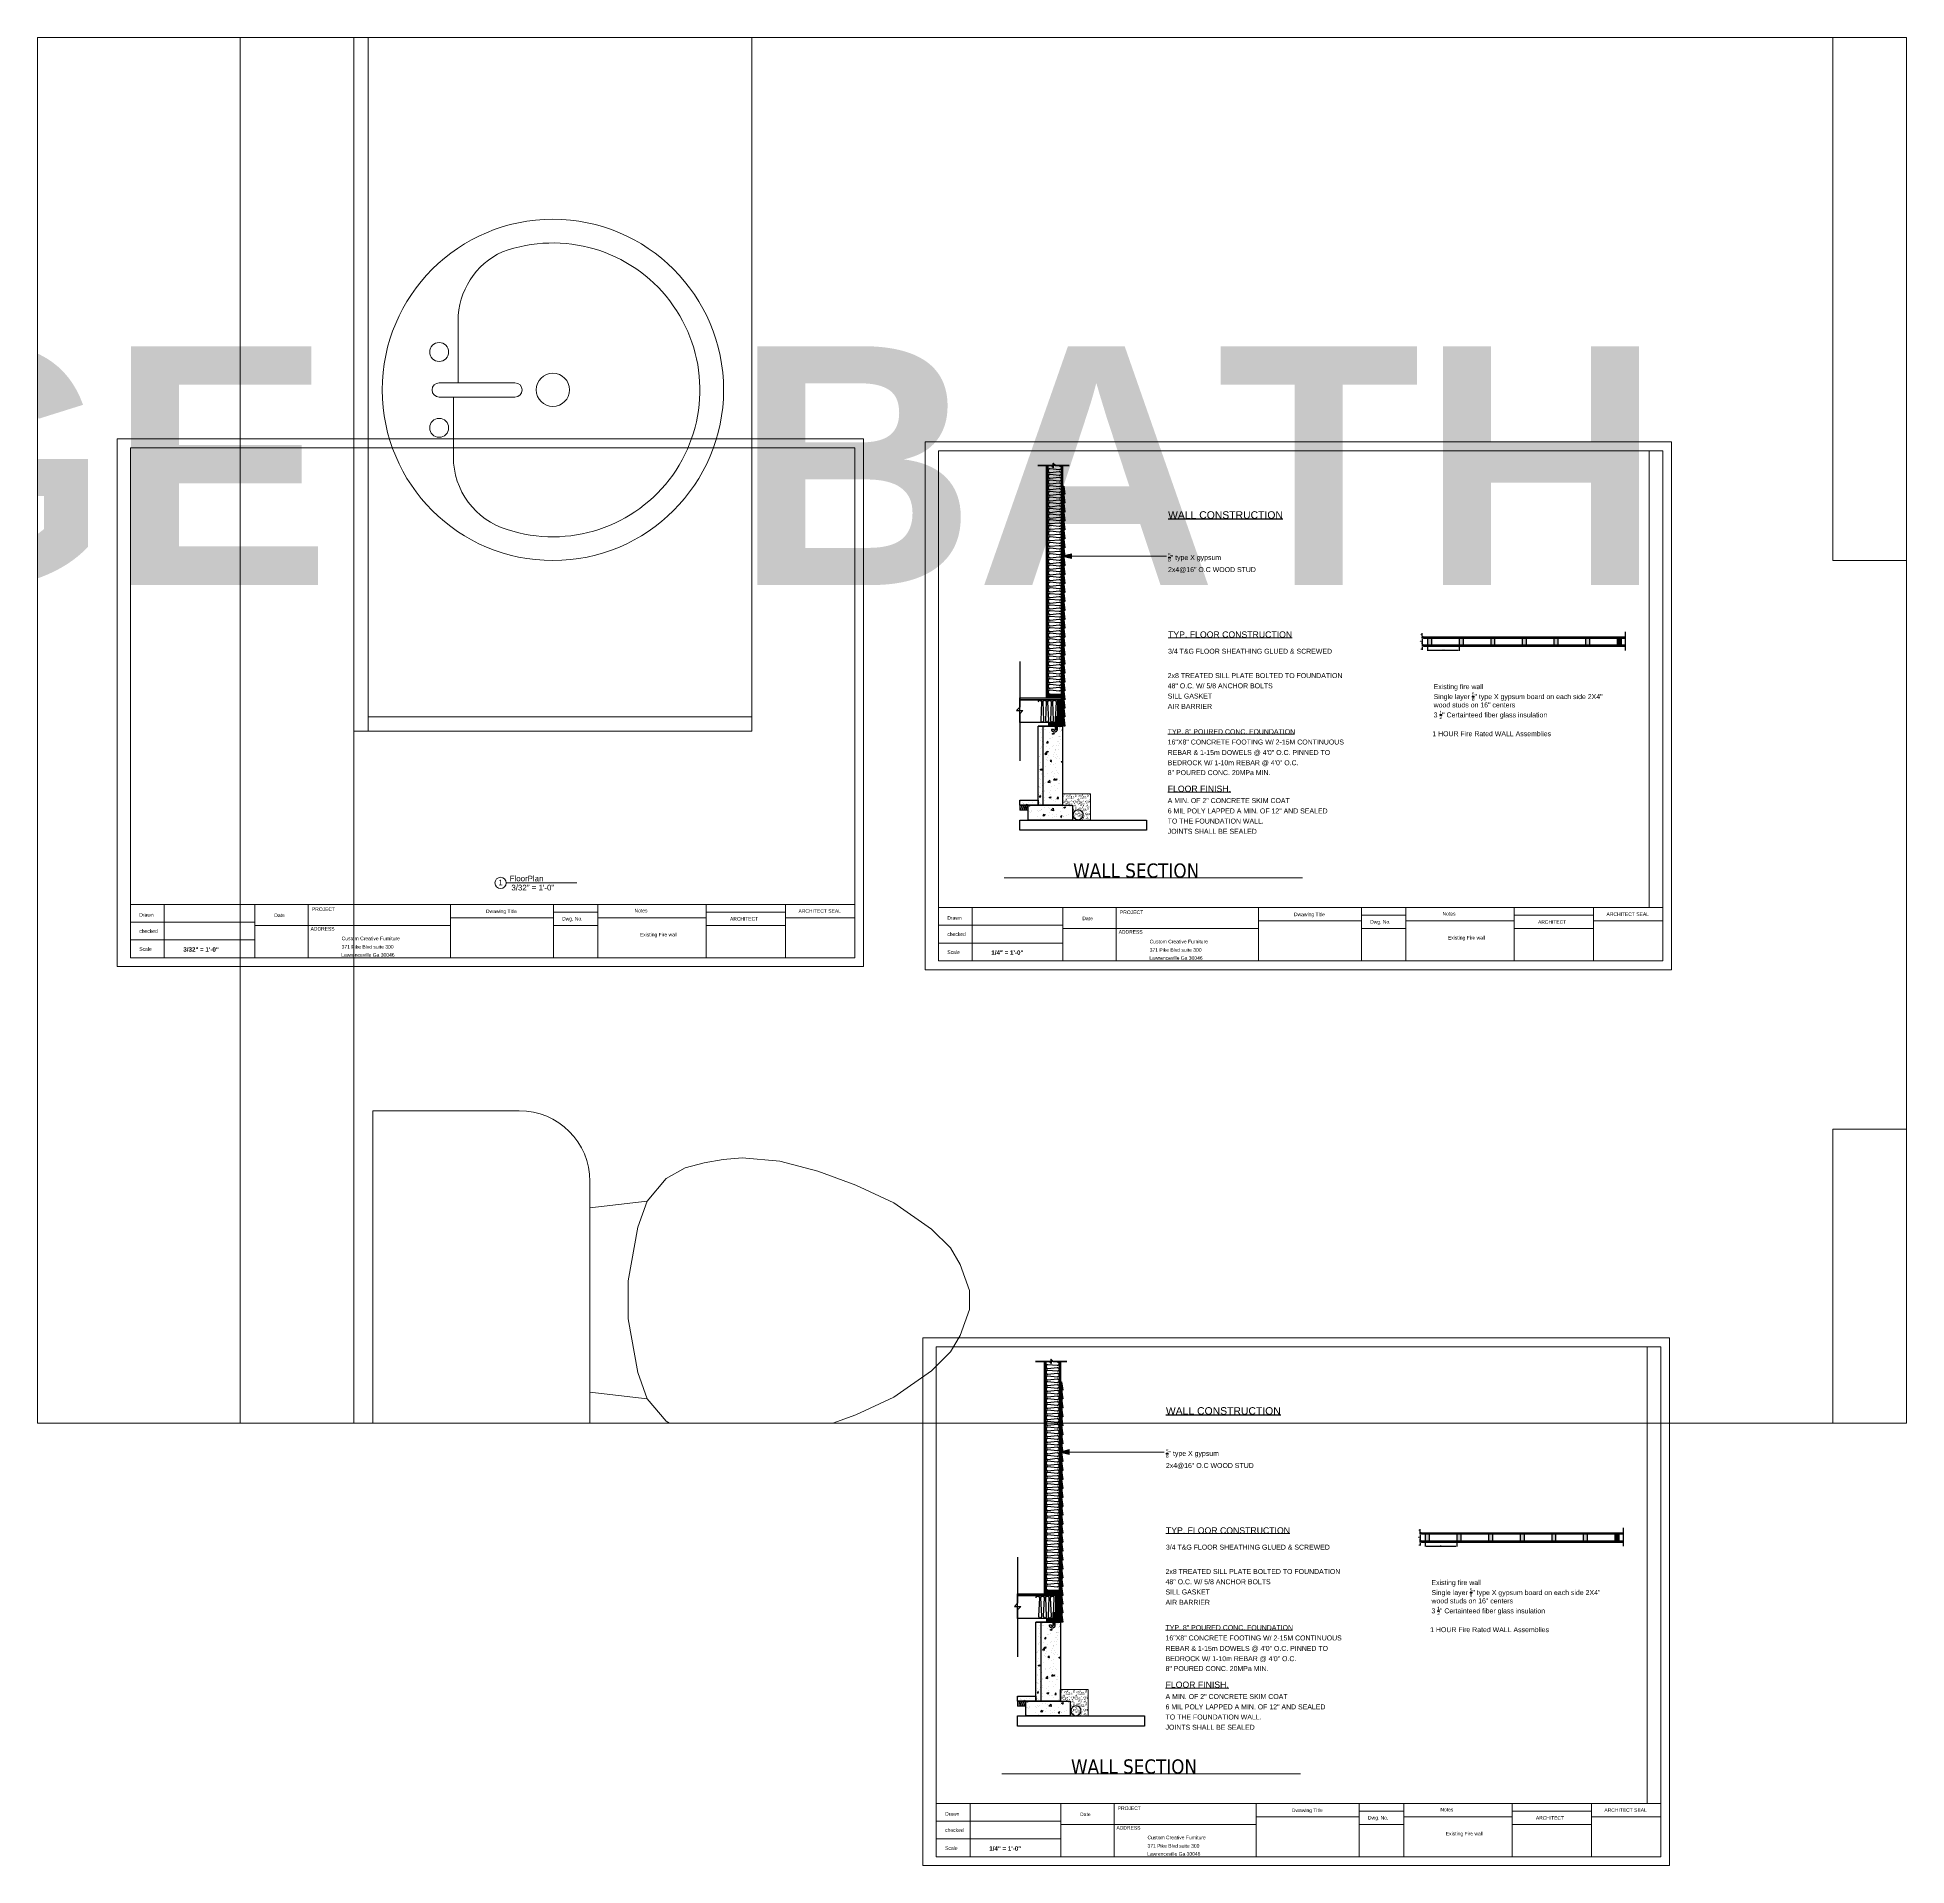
# Paper-space layout 'Layout1' of a CAD drawing. Header units: inches. Extents: x -3.8 to 94.8, y -47.5 to 49.
# The model-space entities are those that its viewports show. They can reach past a viewport. Long polylines and large blocks are cut down to what shows.
import ezdxf

# ---------------------------------------------------------------- set-up
doc = ezdxf.new("R2010")
doc.units = ezdxf.units.IN
doc.header["$MEASUREMENT"] = 0
for name, color, linetype, lineweight in [('A-ANNO-DIMS', 211, 'Continuous', 9), ('A-AREA-IDEN', 2, 'Continuous', 9), ('A-WALL', 113, 'Continuous', 13), ('G-ANNO-TTLB', 6, 'Continuous', 9), ('G-ANNO-TTLB-MEDM', 33, 'Continuous', 20), ('G-ANNO-TTLB-THIN', 151, 'Continuous', 9), ('P-SANR-FIXT', 6, 'Continuous', 9), ('Q-CASE', 31, 'Continuous', 9)]:
    doc.layers.add(name, color=color, linetype=linetype, lineweight=lineweight)
doc.layers.add('G-ANNO-NPLT', color=191, linetype='Continuous', plot=False)
doc.layers.add('PDF3_Geometry', color=7, linetype='Continuous')
doc.layers.add('PDF3_Text', color=7, linetype='Continuous')
doc.layers.add('PDF3_Solid Fills', color=7, linetype='Continuous', true_color=0xffffff)
doc.styles.add('Arial', font='arial.ttf', dxfattribs={"height": 8})
doc.styles.add('Arial Narrow', font='ARIALN.TTF', dxfattribs={"height": 0.080079})
doc.styles.add('Arial_4', font='arial.ttf', dxfattribs={"height": 0.07874})
doc.styles.add('Arial_5', font='arial.ttf', dxfattribs={"height": 0.125})
doc.styles.add('Arial_B', font='arialbd.ttf', dxfattribs={"height": 12.598425})
doc.styles.add('Arial_B_1', font='arialbd.ttf', dxfattribs={"height": 0.098425})
doc.styles.add('Eras Bold ITC', font='ERASBD.TTF', dxfattribs={"height": 0.07874})
doc.styles.add('PDF Arial', font='arial.ttf')
doc.styles.add('PDF Tahoma', font='tahoma.ttf')
doc.dimstyles.new('cad-block.com', dxfattribs={"dimtxt": 2.5, "dimasz": 2.5, "dimexe": 1.25, "dimexo": 0.625, "dimtad": 1, "dimlfac": 0.2, "dimlunit": 4, "dimtxsty": 'Standard', "dimcen": 2.5, "dimadec": 0, "dimazin": 0, "dimtfac": 1, "dimtmove": 0, "dimatfit": 3, "dimfxl": 1, "dimarcsym": 0})
doc.dimstyles.new('Linear_-_3_32__Arial', dxfattribs={"dimscale": 12, "dimtxt": 8.162075, "dimasz": 1.333333, "dimexe": 1, "dimexo": 0.666667, "dimgap": 0.666667, "dimtad": 1, "dimdec": 5, "dimrnd": 0.03125, "dimzin": 1, "dimdsep": 46, "dimlunit": 4, "dimtxsty": 'Arial', "dimblk1": 'OBLIQUE', "dimblk2": 'OBLIQUE', "dimsah": 1, "dimcen": 0.09, "dimdle": 1, "dimazin": 0, "dimtfac": 1, "dimtdec": 4, "dimtix": 1, "dimtmove": 0, "dimatfit": 3, "dimfxl": 1, "dimtvp": 1, "dimtfill": 1, "dimfrac": 2, "dimtolj": 1, "dimtzin": 0, "dimarcsym": 2})

# ---------------------------------------------------------------- blocks, each defined once
blk = doc.blocks.new('A3_PROFESSIONAL_TITLE_BLOCK_14955_0001 - A3_PROFESSIONAL_TITLE_BLOCK_14955_0001-373366-Unnamed')
at = {"layer": 'G-ANNO-TTLB-MEDM', "color": 18, "true_color": 0x000000}
for p, q in [((0.326, 11.417), (0.326, 0.118)), ((0.326, 11.417), (16.376, 11.417)), ((16.376, 11.417), (16.376, 0.118))]:
    blk.add_line(p, q, dxfattribs=at)
at = {"layer": 'G-ANNO-TTLB-MEDM', "color": 7}
for p, q in [((0.326, 1.299), (16.376, 1.299)), ((3.082, 0.118), (3.082, 1.299)), ((4.263, 0.118), (4.263, 1.299)), ((7.413, 0.118), (7.413, 1.299)), ((9.696, 1.299), (9.696, 0.118)), ((10.681, 0.118), (10.681, 1.299)), ((13.082, 0.118), (13.082, 1.299)), ((14.838, 0.118), (14.838, 1.299)), ((3.082, 0.835), (7.413, 0.835)), ((7.413, 1.004), (9.696, 1.004)), ((9.696, 1.13), (10.681, 1.13)), ((9.696, 0.835), (10.681, 0.835)), ((10.681, 1.004), (13.082, 1.004)), ((13.082, 1.13), (14.838, 1.13)), ((13.082, 0.835), (14.838, 0.835)), ((14.838, 1.004), (16.376, 1.004)), ((0.326, 0.118), (16.376, 0.118))]:
    blk.add_line(p, q, dxfattribs=at)
at = {"layer": 'G-ANNO-TTLB-THIN', "color": 0}
for p, q in [((0.031, 11.614), (0.031, -0.079)), ((16.567, 11.614), (0.031, 11.614)), ((16.567, -0.079), (16.567, 11.614))]:
    blk.add_line(p, q, dxfattribs=at)
at = {"layer": 'G-ANNO-TTLB-THIN', "color": 7}
for p, q in [((1.074, 1.299), (1.074, 0.118)), ((0.326, 0.906), (3.082, 0.906)), ((0.326, 0.512), (3.082, 0.512)), ((0.031, -0.079), (16.567, -0.079))]:
    blk.add_line(p, q, dxfattribs=at)
at = {"layer": 'G-ANNO-TTLB', "color": 7, "attachment_point": 1}
for s, insert, char_height, width, style in [('Drawn', (0.522, 1.108), 0.0801, 0.32194, 'Arial Narrow'), ('Date', (3.512, 1.097), 0.0787, 0.28722, 'Arial_4'), ('PROJECT', (4.346, 1.233), 0.0787, 0.63441, 'Arial_4'), ('Dwawing Title', (8.202, 1.186), 0.07874, 0.83641, 'Arial_4'), ('Dwg. No.', (9.889, 1.021), 0.0787, 0.55234, 'Arial_4'), ('Notes', (11.493, 1.201), 0.0787, 0.35666, 'Arial_4'), ('ARCHITECT', (13.609, 1.018), 0.0787, 0.84903, 'Eras Bold ITC'), ('ARCHITECT SEAL', (15.125, 1.192), 0.07874, 1.16466, 'Arial_4'), ('checked', (0.522, 0.749), 0.0801, 0.42294, 'Arial Narrow'), ('ADDRESS', (4.317, 0.798), 0.0787, 0.63441, 'Arial_4'), ('Custom Creative Furniture', (5.005, 0.584), 0.07874, 1.6118, 'Arial_4'), ('Existing Fire wall', (11.612, 0.669), 0.07874, 1.82825, 'Arial_4'), ('Scale', (0.522, 0.35), 0.0801, 0.28406, 'Arial Narrow'), ('Lawrenceville Ga 30046', (4.997, 0.22), 0.07874, 1.48956, 'Arial_4'), ('371 Pike Blvd suite 300', (5.005, 0.398), 0.07874, 1.31898, 'Arial_4')]:
    blk.add_mtext(s, dxfattribs=dict(at, insert=insert, char_height=char_height, width=width, style=style))
blk = doc.blocks.new('Viewport - View Title-32371-Unnamed')
at = {"layer": 'G-ANNO-TTLB'}
for start, end in [(0, 180), (180, 360)]:
    blk.add_arc((-0.125, 0), 0.125, start, end, dxfattribs=at)
blk = doc.blocks.new('TR_Countertop_w_sink_4838 - 21_ Deep-361769-FloorPlan')
at = {"layer": 'Q-CASE'}
for p, q in [((-4.946, 24), (-43.941, 24)), ((-43.941, 24), (-43.941, 3)), ((-43.191, 3.75), (-43.191, 24)), ((-5.696, 3.75), (-5.696, 24)), ((-4.946, 3), (-4.946, 24)), ((-43.941, 3.75), (-4.946, 3.75))]:
    blk.add_line(p, q, dxfattribs=at)
blk = doc.blocks.new('Sink-Round-Variable - 7_ Deep-361737-FloorPlan')
at = {"layer": 'P-SANR-FIXT'}
for p, q in [((3.43, 5.353), (3.43, 9.353)), ((4.18, 5.353), (4.18, 9.353)), ((3.43, 8.603), (0.267, 8.603)), ((4.18, 8.353), (7.445, 8.353))]:
    blk.add_line(p, q, dxfattribs=at)
for centre, radius, start, end in [((3.805, 3.353), 9, 90, 270), ((3.805, 3.353), 9, 270, 90), ((1.805, 9.353), 0.5, 360, 180), ((1.805, 9.353), 0.5, 180, 0), ((3.805, 9.353), 0.375, 0, 180), ((5.805, 9.353), 0.5, 360, 180), ((5.805, 9.353), 0.5, 180, 360), ((0.267, 4.603), 4, 90, 163.10768), ((7.445, 4.353), 4, 24.43137, 90), ((3.805, 3.353), 7.75, 161.86871, 20.02955), ((3.805, 5.353), 0.375, 180, 360), ((3.805, 3.353), 0.875, 90, 270), ((3.805, 3.353), 0.875, 270, 90)]:
    blk.add_arc(centre, radius, start, end, dxfattribs=at)
blk = doc.blocks.new('ADA_Tank_Toilet_4266 - Toilet-Domestic-3D-363849-FloorPlan')
at = {"layer": 'P-SANR-FIXT'}
for p, q in [((-9.976, 19.476), (9.976, 19.476)), ((-9.976, 11.75), (-9.976, 19.476)), ((9.976, 19.476), (9.976, 11.75)), ((6.25, 8.024), (-6.25, 8.024)), ((-4.862, 8.024), (-5.209, 5)), ((4.862, 8.024), (5.209, 5)), ((-1, 6), (-3.836, 5.5)), ((1, 6), (-1, 6)), ((3.836, 5.5), (1, 6)), ((-5.209, 5), (-6.401, 4)), ((-3.836, 5.5), (-5.209, 5)), ((5.209, 5), (3.836, 5.5)), ((6.401, 4), (5.209, 5)), ((-6.401, 4), (-6.968, 3)), ((6.968, 3), (6.401, 4)), ((-6.968, 3), (-7.236, 2)), ((7.236, 2), (6.968, 3)), ((-7.236, 2), (-7.413, 0.996)), ((7.413, 0.996), (7.236, 2)), ((-7.413, 0.996), (-7.5, 0)), ((7.5, 0), (7.413, 0.996)), ((-7.5, 0), (-7.326, -1.992)), ((7.326, -1.992), (7.5, 0)), ((-7.326, -1.992), (-6.788, -4)), ((6.788, -4), (7.326, -1.992)), ((-6.788, -4), (-6.06, -6)), ((6.06, -6), (6.788, -4)), ((-6.06, -6), (-5.127, -8)), ((5.127, -8), (6.06, -6)), ((-5.127, -8), (-3.74, -10)), ((3.74, -10), (5.127, -8)), ((-3.74, -10), (-2.74, -11)), ((2.74, -11), (3.74, -10)), ((-2.74, -11), (-1.874, -11.5)), ((-1.874, -11.5), (-0.5, -12)), ((0.5, -12), (1.874, -11.5)), ((1.874, -11.5), (2.74, -11)), ((-0.5, -12), (0.5, -12))]:
    blk.add_line(p, q, dxfattribs=at)
for centre, start, end in [((-6.25, 11.75), 180, 270), ((6.25, 11.75), 270, 360)]:
    blk.add_arc(centre, 3.726, start, end, dxfattribs=at)
blk = doc.blocks.new('_Oblique')
at = {"color": 0, "linetype": 'ByBlock', "lineweight": -2}
blk.add_line((-0.5, -0.5), (0.5, 0.5), dxfattribs=at)
blk = doc.blocks.new('DIMBLOCK11-FloorPlan')
at = {"layer": 'A-ANNO-DIMS', "color": 0, "lineweight": -2, "transparency": 16777216}
for p, q in [((-30.954, 702.377), (-30.954, 42.377)), ((1.886, 690.377), (-42.954, 690.377)), ((-27.641, 54.377), (-42.954, 54.377))]:
    blk.add_line(p, q, dxfattribs=at)
at = {"layer": 'Defpoints', "color": 0, "transparency": 16777216}
for p in [(9.886, 690.377), (-30.954, 54.377), (-19.641, 54.377)]:
    blk.add_point(p, dxfattribs=at)
at = {"layer": 'A-ANNO-DIMS', "color": 0, "lineweight": -2, "transparency": 16777216, "xscale": 16, "yscale": 16, "zscale": 16}
for p, rotation in [((-30.954, 690.377), 90), ((-30.954, 54.377), 270)]:
    blk.add_blockref('_Oblique', p, dxfattribs=dict(at, rotation=rotation))
at = {"layer": 'A-ANNO-DIMS', "color": 0, "transparency": 16777216, "insert": (-43.042, 372.377), "char_height": 8, "width": 41.58891, "attachment_point": 5, "rotation": 90, "style": 'Arial', "bg_fill": 3, "box_fill_scale": 1.25, "bg_fill_color": 256, "bg_fill_true_color": 13158600, "bg_fill_transparency": 0}
blk.add_mtext('\\A1;53\'-0"', dxfattribs=at)
blk = doc.blocks.new('*D91')
at = {"layer": 'A-ANNO-DIMS', "color": 0, "lineweight": -2, "transparency": 16777216}
for p, q in [((1821.884, 44.456), (1821.884, 50.79)), ((1824.456, 41.956), (1820.634, 41.956)), ((1821.884, 38.831), (1821.884, 41.956)), ((1824.456, 38.831), (1820.634, 38.831)), ((1821.884, 36.331), (1821.884, 33.831))]:
    blk.add_line(p, q, dxfattribs=at)
at = {"layer": 'A-ANNO-DIMS', "color": 0, "transparency": 16777216}
for points in [[(1821.467, 44.456), (1822.3, 44.456), (1821.884, 41.956)], [(1821.467, 36.331), (1822.3, 36.331), (1821.884, 38.831)]]:
    blk.add_solid(points, dxfattribs=at)
at = {"layer": 'Defpoints', "color": 0, "transparency": 16777216}
for p in [(1821.884, 41.956), (1825.081, 41.956), (1825.081, 38.831)]:
    blk.add_point(p, dxfattribs=at)
at = {"layer": 'A-ANNO-DIMS', "color": 0, "transparency": 16777216, "insert": (1819.217, 48.873), "char_height": 2.5, "attachment_point": 5, "rotation": 90}
blk.add_mtext('{\\H0.7x;\\S5/8;}"', dxfattribs=at)
blk = doc.blocks.new('*D92')
at = {"layer": 'A-ANNO-DIMS', "color": 0, "lineweight": -2, "transparency": 16777216}
for p, q in [((1824.456, 38.831), (1820.634, 38.831)), ((1821.884, 36.331), (1821.884, 23.831)), ((1824.456, 21.331), (1820.634, 21.331))]:
    blk.add_line(p, q, dxfattribs=at)
at = {"layer": 'A-ANNO-DIMS', "color": 0, "transparency": 16777216}
for points in [[(1821.467, 36.331), (1822.3, 36.331), (1821.884, 38.831)], [(1821.467, 23.831), (1822.3, 23.831), (1821.884, 21.331)]]:
    blk.add_solid(points, dxfattribs=at)
at = {"layer": 'Defpoints', "color": 0, "transparency": 16777216}
for p in [(1825.081, 38.831), (1821.884, 21.331), (1825.081, 21.331)]:
    blk.add_point(p, dxfattribs=at)
at = {"layer": 'A-ANNO-DIMS', "color": 0, "transparency": 16777216, "insert": (1818.342, 30.081), "char_height": 2.5, "attachment_point": 5, "rotation": 90}
blk.add_mtext('3{\\H1x;\\S1/2;}"', dxfattribs=at)
blk = doc.blocks.new('*D93')
at = {"layer": 'A-ANNO-DIMS', "color": 0, "lineweight": -2, "transparency": 16777216}
for p, q in [((1834.981, 20.706), (1834.981, 6.829)), ((1914.981, 20.706), (1914.981, 6.829)), ((1837.481, 8.079), (1912.481, 8.079))]:
    blk.add_line(p, q, dxfattribs=at)
at = {"layer": 'A-ANNO-DIMS', "color": 0, "transparency": 16777216}
for points in [[(1837.481, 8.496), (1837.481, 7.662), (1834.981, 8.079)], [(1912.481, 8.496), (1912.481, 7.662), (1914.981, 8.079)]]:
    blk.add_solid(points, dxfattribs=at)
at = {"layer": 'Defpoints', "color": 0, "transparency": 16777216}
for p in [(1834.981, 21.331), (1914.981, 21.331), (1914.981, 8.079)]:
    blk.add_point(p, dxfattribs=at)
at = {"layer": 'A-ANNO-DIMS', "color": 0, "transparency": 16777216, "insert": (1874.981, 9.954), "char_height": 2.5, "attachment_point": 5}
blk.add_mtext('1\'-4"', dxfattribs=at)
blk = doc.blocks.new('*D94')
at = {"layer": 'A-ANNO-DIMS', "color": 0, "lineweight": -2, "transparency": 16777216}
for p, q in [((1821.884, 23.831), (1821.884, 26.331)), ((1824.456, 21.331), (1820.634, 21.331)), ((1821.884, 21.331), (1821.884, 18.206)), ((1824.456, 18.206), (1820.634, 18.206)), ((1821.884, 15.706), (1821.884, 9.373))]:
    blk.add_line(p, q, dxfattribs=at)
at = {"layer": 'A-ANNO-DIMS', "color": 0, "transparency": 16777216}
for points in [[(1821.467, 23.831), (1822.3, 23.831), (1821.884, 21.331)], [(1821.467, 15.706), (1822.3, 15.706), (1821.884, 18.206)]]:
    blk.add_solid(points, dxfattribs=at)
at = {"layer": 'Defpoints', "color": 0, "transparency": 16777216}
for p in [(1825.081, 21.331), (1821.884, 18.206), (1825.081, 18.206)]:
    blk.add_point(p, dxfattribs=at)
at = {"layer": 'A-ANNO-DIMS', "color": 0, "transparency": 16777216, "insert": (1819.217, 11.29), "char_height": 2.5, "attachment_point": 5, "rotation": 90}
blk.add_mtext('{\\H0.7x;\\S5/8;}"', dxfattribs=at)

msp = doc.modelspace()

# ---------------------------------------------------------------- hatches: boundary and pattern name
h = msp.add_hatch()
h.set_pattern_fill('ANSI31', color=256, scale=300)
h.paths.add_polyline_path([(-294.113949, 686.377187), (-1486.113949, 686.377187), (-1486.113949, 154.377187), (-1291.113949, 154.377187), (-1291.113949, 123.377187), (-1299.113949, 123.377187), (-1299.113949, 121.377187), (-1335.125046, 121.377187, 0.398055224), (-1299.113949, 87.310595), (-1299.113949, 87.377187), (-1291.113949, 87.377187), (-1291.113949, 64.377187), (-594.113949, 64.377187), (-594.113949, 154.377187), (-294.113949, 154.377187), (-294.113949, 222.377187), (-286.113949, 222.377187), (-286.113949, 93.377187), (-131.113949, 93.377187), (-131.113949, 57.377187), (5.886051, 57.377187), (5.886051, 686.377187), (-286.113949, 686.377187), (-286.113949, 270.377187), (-294.113949, 270.377187)])
h.paths.add_polyline_path([(-1374.113949, 84.310595, -0.414213562), (-1410.180542, 120.377187), (-1374.113949, 120.377187), (-1374.113949, 146.377187), (-1486.113949, 146.377187), (-1486.113949, -25.622813), (-1374.113949, -25.622813)])
h.paths.add_polyline_path([(-1299.113949, 87.310595, -0.414213562), (-1335.180542, 123.377187), (-1299.113949, 123.377187), (-1299.113949, 146.377187), (-1366.113949, 146.377187), (-1366.113949, 120.377187), (-1374.113949, 120.377187), (-1374.113949, 118.377187), (-1410.125046, 118.377187, 0.398055224), (-1374.113949, 84.310595), (-1374.113949, 84.377187), (-1366.113949, 84.377187), (-1366.113949, 64.377187), (-1299.113949, 64.377187)], flags=17)
h.paths.add_polyline_path([(-1306.113949, 12.44378), (-1306.113949, 12.377187), (-1314.113949, 12.377187), (-1314.113949, 56.377187), (-1366.113949, 56.377187), (-1366.113949, -83.55622, -0.414213562), (-1330.047357, -119.622813), (-1366.113949, -119.622813), (-1366.113949, -205.622813), (-1224.113949, -205.622813), (-1224.113949, -155.622813), (-1216.113949, -155.622813), (-1216.113949, -153.622813), (-1180.102852, -153.622813, 0.398055224), (-1216.113949, -119.55622), (-1216.113949, -119.622813), (-1224.113949, -119.622813), (-1224.113949, -33.622813), (-1314.113949, -33.622813), (-1314.113949, -23.622813), (-1306.113949, -23.622813), (-1306.113949, -21.622813), (-1270.102852, -21.622813, 0.398055224)])
h.paths.add_polyline_path([(-1231.840171, 20.400966, -0.414213562), (-1235.566392, 24.127187), (-1235.566392, 25.515524), (-1238.590171, 25.167808), (-1239.913632, 23.590568), (-1242.825636, 22.810299), (-1245.58256, 23.051499), (-1248.622014, 23.865918), (-1252.737965, 25.785218), (-1255.590171, 28.637423), (-1255.590171, 31.384901), (-1254.295194, 33.627866), (-1251.590171, 35.504382), (-1248.622014, 36.888457), (-1244.601733, 37.965688), (-1240.268371, 37.586568), (-1238.590171, 35.586567), (-1235.566392, 35.23885), (-1235.566392, 36.627187, -0.414213562), (-1231.840171, 40.353409), (-1224.113949, 40.353409), (-1224.113949, 56.377187), (-1306.113949, 56.377187), (-1306.113949, 12.44378, -0.414213562), (-1270.047357, -23.622813), (-1306.113949, -23.622813), (-1306.113949, -25.622813), (-1245.113949, -25.622813), (-1245.113949, 10.377187), (-1224.113949, 10.377187), (-1224.113949, 20.400966)], flags=17)
h.paths.add_polyline_path([(-1126.113949, 33.44378), (-1126.113949, 33.377187), (-1134.113949, 33.377187), (-1134.113949, 56.377187), (-1216.113949, 56.377187), (-1216.113949, 40.353409), (-1208.387728, 40.353409, -0.414213562), (-1204.661506, 36.627187), (-1204.661506, 35.23885), (-1201.637728, 35.586567), (-1200.314267, 37.163806), (-1197.402263, 37.944076), (-1194.645338, 37.702876), (-1191.605884, 36.888457), (-1187.489933, 34.969157), (-1184.637728, 32.116951), (-1184.637728, 29.369474), (-1185.932704, 27.126509), (-1188.637728, 25.249992), (-1191.605884, 23.865918), (-1195.626165, 22.788687), (-1199.959528, 23.167807), (-1201.637728, 25.167808), (-1204.661506, 25.515524), (-1204.661506, 24.127187, -0.414213562), (-1208.387728, 20.400966), (-1216.113949, 20.400966), (-1216.113949, 9.814311), (-1195.113949, 9.814311), (-1195.113949, -25.622813), (-1134.113949, -25.622813), (-1134.113949, -2.622813), (-1126.113949, -2.622813), (-1126.113949, -0.622813), (-1090.102852, -0.622813, 0.398055224)])
h.paths.add_polyline_path([(-833.113949, 34.44378), (-833.113949, 4.377187), (-701.180542, 4.377187, -0.414213562), (-671.113949, 34.44378), (-671.113949, 4.377187), (-654.113949, 4.377187), (-654.113949, 56.377187), (-1126.113949, 56.377187), (-1126.113949, 33.44378, -0.414213562), (-1090.047357, -2.622813), (-1126.113949, -2.622813), (-1126.113949, -25.622813), (-1082.113949, -25.622813), (-1082.113949, -33.622813), (-1080.113949, -33.622813), (-1080.113949, -69.63391, 0.398055224), (-1046.047357, -33.622813), (-1046.113949, -33.622813), (-1046.113949, -25.622813), (-1014.113949, -25.622813), (-1014.113949, 4.377187), (-863.180542, 4.377187, -0.414213562)])
h.paths.add_polyline_path([(-1014.113949, -95.689405, -0.414213562), (-1050.180542, -59.622813), (-1014.113949, -59.622813), (-1014.113949, -33.622813), (-1046.047357, -33.622813, -0.414213562), (-1082.113949, -69.689405), (-1082.113949, -33.622813), (-1216.113949, -33.622813), (-1216.113949, -119.55622, -0.414213562), (-1180.047357, -155.622813), (-1216.113949, -155.622813), (-1216.113949, -205.622813), (-1014.113949, -205.622813)])
h.paths.add_polyline_path([(-1374.113949, -119.622813), (-1366.113949, -119.622813), (-1366.113949, -117.622813), (-1330.102852, -117.622813, 0.398055224), (-1366.113949, -83.55622), (-1366.113949, -83.622813), (-1374.113949, -83.622813), (-1374.113949, -33.622813), (-1486.113949, -33.622813), (-1486.113949, -205.622813), (-1374.113949, -205.622813)])
h.paths.add_polyline_path([(-894.113949, -33.622813), (-959.047357, -33.622813, -0.414213562), (-989.113949, -63.689405), (-989.113949, -33.622813), (-1006.113949, -33.622813), (-1006.113949, -59.622813), (-1014.113949, -59.622813), (-1014.113949, -61.622813), (-1050.125046, -61.622813, 0.398055224), (-1014.113949, -95.689405), (-1014.113949, -95.622813), (-1006.113949, -95.622813), (-1006.113949, -205.622813), (-894.113949, -205.622813)])
h.paths.add_polyline_path([(-774.113949, -33.622813), (-886.113949, -33.622813), (-886.113949, -205.622813), (-774.113949, -205.622813)])
h.paths.add_polyline_path([(-594.113949, 56.377187), (-646.113949, 56.377187), (-646.113949, -3.622813), (-671.113949, -3.622813), (-671.113949, 4.377187), (-673.113949, 4.377187), (-673.113949, 34.377187, 0.394847905), (-701.180542, 4.377187), (-701.113949, 4.377187), (-701.113949, -3.622813), (-766.113949, -3.622813), (-766.113949, -205.622813), (-594.113949, -205.622813)])
h.paths.add_polyline_path([(-294.113949, 146.377187), (-496.113949, 146.377187), (-496.113949, 123.44378, -0.414213562), (-460.047357, 87.377187), (-496.113949, 87.377187), (-496.113949, 54.377187), (-460.047357, 54.377187, -0.414213562), (-496.113949, 18.310595), (-496.113949, -33.622813), (-586.113949, -33.622813), (-586.113949, -205.622813), (-294.113949, -205.622813)])
h.paths.add_polyline_path([(-306, -57), (-306, -54), (-301, -57), (-306, -60)], flags=16)
h.paths.add_polyline_path([(-504.113949, 18.377187), (-496.113949, 18.377187), (-496.113949, 18.310595, 0.398055224), (-460.102852, 52.377187), (-496.113949, 52.377187), (-496.113949, 54.377187), (-504.113949, 54.377187), (-504.113949, 56.377187), (-586.113949, 56.377187), (-586.113949, 40.353409), (-578.387728, 40.353409, -0.414213562), (-574.661506, 36.627187), (-574.661506, 35.23885), (-571.637728, 35.586567), (-570.637728, 36.778321), (-569.637728, 37.345084), (-568.637728, 37.613034), (-567.633922, 37.790032), (-566.637728, 37.877187), (-564.645338, 37.702876), (-562.637728, 37.164938), (-560.637728, 36.436998), (-558.637728, 35.504382), (-556.637728, 34.116951), (-555.637728, 33.116951), (-555.137728, 32.250926), (-554.637728, 30.877187), (-554.637728, 29.877187), (-555.137728, 28.503449), (-555.637728, 27.637423), (-556.637728, 26.637423), (-558.637728, 25.249992), (-560.637728, 24.317377), (-562.637728, 23.589437), (-564.645338, 23.051499), (-566.637728, 22.877187), (-567.633922, 22.964343), (-568.637728, 23.141341), (-569.637728, 23.40929), (-570.637728, 23.976054), (-571.637728, 25.167808), (-574.661506, 25.515524), (-574.661506, 24.127187, -0.414213562), (-578.387728, 20.400966), (-586.113949, 20.400966), (-586.113949, -25.622813), (-560.051454, -25.622813), (-560.051454, -5.372813), (-524.659849, -5.372813), (-524.659849, -25.622813), (-504.113949, -25.622813)], flags=17)
h.paths.add_polyline_path([(-496.113949, 123.44378), (-496.113949, 123.377187), (-504.113949, 123.377187), (-504.113949, 146.377187), (-586.113949, 146.377187), (-586.113949, 64.377187), (-504.113949, 64.377187), (-504.113949, 87.377187), (-496.113949, 87.377187), (-460.047357, 87.377187, 0.414213562)], flags=17)
h.paths.add_polyline_path([(-585.363949, 112.693707, -1), (-567.363949, 112.693707, -1)], flags=17)
h.paths.add_polyline_path([(-578.775714, 105.328526, -0.330271557), (-581.613418, 109.155936), (-581.613418, 112.318707), (-582.363949, 112.318707, -1), (-582.363949, 113.068707), (-581.363949, 113.068707), (-581.363949, 116.333127, -0.294167288), (-579.018361, 119.974957, -1.404031477)], flags=16)
h.paths.add_polyline_path([(-575.488949, 112.693707, -1), (-577.238949, 112.693707, -1)], flags=0)
h.paths.add_polyline_path([(-582.363949, 110.193707, -1), (-582.363949, 111.193707, -1)], flags=16)
h.paths.add_polyline_path([(-582.363949, 114.193707, -1), (-582.363949, 115.193707, -1)], flags=16)
h.paths.add_polyline_path([(-1494.512843, 67.19515), (-1365.984844, 67.19515), (-1365.984844, 93.156844), (-1494.512843, 93.156844)], flags=9)
h.paths.add_polyline_path([(-1352.910205, -112.310648), (-1249.819681, -112.310648), (-1249.819681, -86.348955), (-1352.910205, -86.348955)], flags=24)
h.paths.add_polyline_path([(-1157.593015, -112.310648), (-1054.502491, -112.310648), (-1054.502491, -86.348955), (-1157.593015, -86.348955)], flags=24)
h.paths.add_polyline_path([(-1466.342765, -112.310648), (-1394.516272, -112.310648), (-1394.516272, -86.348955), (-1466.342765, -86.348955)], flags=24)
h.paths.add_polyline_path([(-987.350608, -123.471631), (-915.524116, -123.471631), (-915.524116, -97.509937), (-987.350608, -97.509937)], flags=24)
h.paths.add_polyline_path([(-875.141005, -123.471631), (-783.763751, -123.471631), (-783.763751, -97.509937), (-875.141005, -97.509937)], flags=24)
h.paths.add_polyline_path([(-716.974093, -104.244035), (-660.813991, -104.244035), (-660.813991, -78.282342), (-716.974093, -78.282342)], flags=24)
h.paths.add_polyline_path([(-437.891422, -36.393292), (-377.351177, -36.393292), (-377.351177, -19.907617), (-437.891422, -19.907617)], flags=24)
h.paths.add_polyline_path([(-494.515689, -82.552524), (-332.900409, -82.552524), (-332.900409, -57.824011), (-494.515689, -57.824011)], flags=24)
h.paths.add_polyline_path([(-493.515689, -61.552524), (-347.379263, -61.552524), (-347.379263, -36.824011), (-493.515689, -36.824011)], flags=24)
h.paths.add_polyline_path([(-480.101109, -112.310648), (-375.016837, -112.310648), (-375.016837, -86.348955), (-480.101109, -86.348955)], flags=24)
h = msp.add_hatch(color=256)
h.dxf.hatch_style = 1
h.paths.add_polyline_path([(1834.981029, 21.331367), (1844.981029, 21.331367), (1844.981029, 38.831367), (1834.981029, 38.831367)])
h.paths.add_polyline_path([(1924.981029, 38.831367), (1914.981029, 38.831367), (1914.981029, 21.331367), (1924.981029, 21.331367)])
h.paths.add_polyline_path([(2004.981029, 38.831367), (1994.981029, 38.831367), (1994.981029, 21.331367), (2004.981029, 21.331367)])
h.paths.add_polyline_path([(2074.981029, 21.331367), (2084.981029, 21.331367), (2084.981029, 38.831367), (2074.981029, 38.831367)])
h.paths.add_polyline_path([(2154.981029, 21.331367), (2164.981029, 21.331367), (2164.981029, 38.831367), (2154.981029, 38.831367)])
h.paths.add_polyline_path([(2234.981029, 21.331367), (2244.981029, 21.331367), (2244.981029, 38.831367), (2234.981029, 38.831367)])
h = msp.add_hatch(color=256)
h.dxf.hatch_style = 1
h.paths.add_polyline_path([(2324.981029, 38.831367), (2314.981029, 38.831367), (2314.981029, 21.331367), (2324.981029, 21.331367)])
at = {"layer": 'PDF3_Solid Fills', "transparency": 33554558}
for points in [[(932.232673, -355.236185), (932.232673, -355.902852), (932.232673, -355.902852, -0.414180007), (931.899339, -356.236185), (931.899339, -356.236185, -0.414217508), (931.566006, -355.902852), (931.566006, -355.902852), (931.566006, -355.236185), (931.566006, -355.236185, -0.414221244), (931.899339, -354.902852), (931.899339, -354.902852, -0.414183742)], [(933.232673, -355.236185), (933.232673, -355.569518), (933.232673, -355.569518, -0.414180001), (932.899339, -355.902852), (932.899339, -355.902852, -0.414217492), (932.566006, -355.569518), (932.566006, -355.569518), (932.566006, -355.236185), (932.566006, -355.236185, -0.414221242), (932.899339, -354.902852), (932.899339, -354.902852, -0.414183751)], [(938.663606, -355.333815), (938.996939, -355.000482), (938.996939, -355.000482, -0.414194286), (939.468373, -355.000482), (939.468373, -355.000482, -0.414188835), (939.468373, -355.471885), (939.468373, -355.471885), (939.135039, -355.805218), (939.135039, -355.805218, -0.414194293), (938.663606, -355.805218), (938.663606, -355.805218, -0.414188838)], [(941.232673, -355.236185), (941.232673, -355.569518), (941.232673, -355.569518, -0.414179993), (940.899339, -355.902852), (940.899339, -355.902852, -0.414217503), (940.566006, -355.569518), (940.566006, -355.569518), (940.566006, -355.236185), (940.566006, -355.236185, -0.414221253), (940.899339, -354.902852), (940.899339, -354.902852, -0.414183758)], [(963.566006, -355.236185), (963.566006, -355.902852), (963.566006, -355.902852, -0.414179997), (963.232673, -356.236185), (963.232673, -356.236185, -0.414217499), (962.899339, -355.902852), (962.899339, -355.902852), (962.899339, -355.236185), (962.899339, -355.236185, -0.414221249), (963.232673, -354.902852), (963.232673, -354.902852, -0.414183762)], [(963.663606, -355.333815), (963.996939, -355.000482), (963.996939, -355.000482, -0.4141943), (964.468373, -355.000482), (964.468373, -355.000482, -0.414188831), (964.468373, -355.471885), (964.468373, -355.471885), (964.135039, -355.805218), (964.135039, -355.805218, -0.414194308), (963.663606, -355.805218), (963.663606, -355.805218, -0.414188842)], [(969.996939, -355.333815), (970.330273, -355.000482), (970.330273, -355.000482, -0.414194317), (970.801706, -355.000482), (970.801706, -355.000482, -0.414188853), (970.801706, -355.471885), (970.801706, -355.471885), (970.468373, -355.805218), (970.468373, -355.805218, -0.414194296), (969.996939, -355.805218), (969.996939, -355.805218, -0.414188834)], [(972.135039, -355.000482), (972.468373, -355.333815), (972.468373, -355.333815, -0.414188831), (972.468373, -355.805218), (972.468373, -355.805218, -0.414194293), (971.996939, -355.805218), (971.996939, -355.805218), (971.663606, -355.471885), (971.663606, -355.471885, -0.414188842), (971.663606, -355.000482), (971.663606, -355.000482, -0.4141943)], [(931.899339, -355.569518), (932.566006, -355.569518), (932.566006, -355.569518, -0.414183765), (932.899339, -355.902852), (932.899339, -355.902852, -0.414180012), (932.566006, -356.236185), (932.566006, -356.236185), (931.899339, -356.236185), (931.899339, -356.236185, -0.414217508), (931.566006, -355.902852), (931.566006, -355.902852, -0.414221246)], [(932.330273, -355.667148), (932.663606, -355.333815), (932.663606, -355.333815, -0.41419431), (933.135039, -355.333815), (933.135039, -355.333815, -0.414188842), (933.135039, -355.805218), (933.135039, -355.805218), (932.801706, -356.138552), (932.801706, -356.138552, -0.414194282), (932.330273, -356.138552), (932.330273, -356.138552, -0.414188831)], [(939.135039, -355.333815), (939.801706, -356.000482), (939.801706, -356.000482, -0.414188843), (939.801706, -356.471885), (939.801706, -356.471885, -0.414194301), (939.330273, -356.471885), (939.330273, -356.471885), (938.663606, -355.805218), (938.663606, -355.805218, -0.414188838), (938.663606, -355.333815), (938.663606, -355.333815, -0.414194307)], [(941.197473, -355.718588), (940.864139, -356.385255), (940.864139, -356.385255, -0.414200381), (940.416906, -356.534325), (940.416906, -356.534325, -0.414181092), (940.267839, -356.087112), (940.267839, -356.087112), (940.601173, -355.420445), (940.601173, -355.420445, -0.414200368), (941.048406, -355.271375), (941.048406, -355.271375, -0.41418108)], [(963.232673, -355.569518), (963.899339, -355.569518), (963.899339, -355.569518, -0.414183758), (964.232673, -355.902852), (964.232673, -355.902852, -0.414180005), (963.899339, -356.236185), (963.899339, -356.236185), (963.232673, -356.236185), (963.232673, -356.236185, -0.414217499), (962.899339, -355.902852), (962.899339, -355.902852, -0.414221251)], [(964.232673, -355.569518), (964.232673, -355.902852), (964.232673, -355.902852, -0.414180005), (963.899339, -356.236185), (963.899339, -356.236185, -0.414217506), (963.566006, -355.902852), (963.566006, -355.902852), (963.566006, -355.569518), (963.566006, -355.569518, -0.414221264), (963.899339, -355.236185), (963.899339, -355.236185, -0.414183749)], [(970.468373, -355.333815), (971.135039, -356.000482), (971.135039, -356.000482, -0.414188846), (971.135039, -356.471885), (971.135039, -356.471885, -0.414194301), (970.663606, -356.471885), (970.663606, -356.471885), (969.996939, -355.805218), (969.996939, -355.805218, -0.414188834), (969.996939, -355.333815), (969.996939, -355.333815, -0.41419431)], [(972.530806, -355.718588), (972.197473, -356.385255), (972.197473, -356.385255, -0.414200379), (971.750239, -356.534325), (971.750239, -356.534325, -0.414181074), (971.601173, -356.087112), (971.601173, -356.087112), (971.934506, -355.420445), (971.934506, -355.420445, -0.414200384), (972.381739, -355.271375), (972.381739, -355.271375, -0.414181099)], [(914.165973, -356.436182), (913.165973, -357.769515), (913.165973, -357.769515, -0.414230259), (912.699306, -357.836182), (912.699306, -357.836182, -0.414220789), (912.632673, -357.369518), (912.632673, -357.369518), (913.632673, -356.036185), (913.632673, -356.036185, -0.414230245), (914.099339, -355.969518), (914.099339, -355.969518, -0.414220785)], [(914.023106, -355.926692), (915.689773, -356.593358), (915.689773, -356.593358, -0.414214796), (915.875473, -357.026648), (915.875473, -357.026648, -0.414219245), (915.442206, -357.212342), (915.442206, -357.212342), (913.775539, -356.545675), (913.775539, -356.545675, -0.414214791), (913.589839, -356.112385), (913.589839, -356.112385, -0.414219263)], [(915.899339, -356.902852), (915.899339, -358.569518), (915.899339, -358.569518, -0.41418), (915.566006, -358.902852), (915.566006, -358.902852, -0.414217517), (915.232673, -358.569518), (915.232673, -358.569518), (915.232673, -356.902852), (915.232673, -356.902852, -0.414221271), (915.566006, -356.569518), (915.566006, -356.569518, -0.414183754)], [(939.566006, -355.902852), (940.566006, -355.902852), (940.566006, -355.902852, -0.414183751), (940.899339, -356.236185), (940.899339, -356.236185, -0.414180004), (940.566006, -356.569518), (940.566006, -356.569518), (939.566006, -356.569518), (939.566006, -356.569518, -0.414217501), (939.232673, -356.236185), (939.232673, -356.236185, -0.414221232)], [(945.165973, -356.436182), (944.165973, -357.769515), (944.165973, -357.769515, -0.414230263), (943.699306, -357.836182), (943.699306, -357.836182, -0.414220789), (943.632673, -357.369518), (943.632673, -357.369518), (944.632673, -356.036185), (944.632673, -356.036185, -0.41423027), (945.099339, -355.969518), (945.099339, -355.969518, -0.414220784)], [(945.004739, -355.919955), (947.004739, -356.586622), (947.004739, -356.586622, -0.414224013), (947.215539, -357.008258), (947.215539, -357.008258, -0.414244882), (946.793906, -357.219078), (946.793906, -357.219078), (944.793906, -356.552412), (944.793906, -356.552412, -0.414224024), (944.583106, -356.130775), (944.583106, -356.130775, -0.414244872)], [(947.232673, -356.902852), (947.232673, -358.569518), (947.232673, -358.569518, -0.414180005), (946.899339, -358.902852), (946.899339, -358.902852, -0.414217496), (946.566006, -358.569518), (946.566006, -358.569518), (946.566006, -356.902852), (946.566006, -356.902852, -0.414221251), (946.899339, -356.569518), (946.899339, -356.569518, -0.414183744)], [(970.899339, -355.902852), (971.899339, -355.902852), (971.899339, -355.902852, -0.414183741), (972.232673, -356.236185), (972.232673, -356.236185, -0.414179994), (971.899339, -356.569518), (971.899339, -356.569518), (970.899339, -356.569518), (970.899339, -356.569518, -0.414217506), (970.566006, -356.236185), (970.566006, -356.236185, -0.414221252)], [(976.499306, -356.436182), (975.499306, -357.769515), (975.499306, -357.769515, -0.414230255), (975.032639, -357.836182), (975.032639, -357.836182, -0.414220783), (974.966006, -357.369518), (974.966006, -357.369518), (975.966006, -356.036185), (975.966006, -356.036185, -0.414230249), (976.432673, -355.969518), (976.432673, -355.969518, -0.414220791)], [(976.338073, -355.919955), (978.338073, -356.586622), (978.338073, -356.586622, -0.414224019), (978.548873, -357.008258), (978.548873, -357.008258, -0.41424488), (978.127239, -357.219078), (978.127239, -357.219078), (976.127239, -356.552412), (976.127239, -356.552412, -0.414224033), (975.916439, -356.130775), (975.916439, -356.130775, -0.41424488)], [(978.566006, -356.902852), (978.566006, -357.236185), (978.566006, -357.236185, -0.414179998), (978.232673, -357.569518), (978.232673, -357.569518, -0.414217489), (977.899339, -357.236185), (977.899339, -357.236185), (977.899339, -356.902852), (977.899339, -356.902852, -0.414221255), (978.232673, -356.569518), (978.232673, -356.569518, -0.414183749)], [(913.228106, -357.624315), (912.894773, -359.624315), (912.894773, -359.624315, -0.414209326), (912.511206, -359.898315), (912.511206, -359.898315, -0.414226706), (912.237206, -359.514718), (912.237206, -359.514718), (912.570539, -357.514718), (912.570539, -357.514718, -0.414209325), (912.954106, -357.240718), (912.954106, -357.240718, -0.41422672)], [(929.864139, -357.385255), (929.197473, -358.718588), (929.197473, -358.718588, -0.41420037), (928.750239, -358.867658), (928.750239, -358.867658, -0.41418108), (928.601173, -358.420445), (928.601173, -358.420445), (929.267839, -357.087112), (929.267839, -357.087112, -0.414200372), (929.715073, -356.938042), (929.715073, -356.938042, -0.414181087)], [(929.566006, -356.902852), (930.566006, -356.902852), (930.566006, -356.902852, -0.414183744), (930.899339, -357.236185), (930.899339, -357.236185, -0.41418), (930.566006, -357.569518), (930.566006, -357.569518), (929.566006, -357.569518), (929.566006, -357.569518, -0.414217489), (929.232673, -357.236185), (929.232673, -357.236185, -0.414221248)], [(930.893939, -357.295812), (930.227273, -360.962478), (930.227273, -360.962478, -0.414206757), (929.839706, -361.230805), (929.839706, -361.230805, -0.414227278), (929.571373, -360.843222), (929.571373, -360.843222), (930.238039, -357.176555), (930.238039, -357.176555, -0.414206762), (930.625606, -356.908228), (930.625606, -356.908228, -0.414227277)], [(944.232673, -357.569518), (944.232673, -359.569518), (944.232673, -359.569518, -0.414179994), (943.899339, -359.902852), (943.899339, -359.902852, -0.414217487), (943.566006, -359.569518), (943.566006, -359.569518), (943.566006, -357.569518), (943.566006, -357.569518, -0.414221247), (943.899339, -357.236185), (943.899339, -357.236185, -0.414183753)], [(961.197473, -357.385255), (960.530806, -358.718588), (960.530806, -358.718588, -0.414200369), (960.083573, -358.867658), (960.083573, -358.867658, -0.414181076), (959.934506, -358.420445), (959.934506, -358.420445), (960.601173, -357.087112), (960.601173, -357.087112, -0.414200374), (961.048406, -356.938042), (961.048406, -356.938042, -0.414181077)], [(960.899339, -356.902852), (961.899339, -356.902852), (961.899339, -356.902852, -0.414183747), (962.232673, -357.236185), (962.232673, -357.236185, -0.414180001), (961.899339, -357.569518), (961.899339, -357.569518), (960.899339, -357.569518), (960.899339, -357.569518, -0.414217494), (960.566006, -357.236185), (960.566006, -357.236185, -0.414221253)], [(962.227273, -357.295812), (961.560606, -360.962478), (961.560606, -360.962478, -0.414206761), (961.173039, -361.230805), (961.173039, -361.230805, -0.41422726), (960.904706, -360.843222), (960.904706, -360.843222), (961.571373, -357.176555), (961.571373, -357.176555, -0.414206759), (961.958939, -356.908228), (961.958939, -356.908228, -0.414227266)], [(975.559506, -357.634888), (975.226173, -359.301555), (975.226173, -359.301555, -0.414226512), (974.833939, -359.563045), (974.833939, -359.563045, -0.414189329), (974.572473, -359.170812), (974.572473, -359.170812), (974.905806, -357.504145), (974.905806, -357.504145, -0.4142265), (975.298039, -357.242655), (975.298039, -357.242655, -0.414189325)], [(978.566006, -357.236185), (978.566006, -358.569518), (978.566006, -358.569518, -0.414179995), (978.232673, -358.902852), (978.232673, -358.902852, -0.4142175), (977.899339, -358.569518), (977.899339, -358.569518), (977.899339, -357.236185), (977.899339, -357.236185, -0.414221249), (978.232673, -356.902852), (978.232673, -356.902852, -0.414183729)], [(913.663606, -359.000482), (913.996939, -358.667148), (913.996939, -358.667148, -0.4141943), (914.468373, -358.667148), (914.468373, -358.667148, -0.414188837), (914.468373, -359.138552), (914.468373, -359.138552), (914.135039, -359.471885), (914.135039, -359.471885, -0.414194307), (913.663606, -359.471885), (913.663606, -359.471885, -0.414188835)], [(914.151806, -358.579468), (915.485139, -358.246135), (915.485139, -358.246135, -0.4141979), (915.889373, -358.488672), (915.889373, -358.488672, -0.414192596), (915.646839, -358.892898), (915.646839, -358.892898), (914.313506, -359.226232), (914.313506, -359.226232, -0.414197898), (913.909273, -358.983695), (913.909273, -358.983695, -0.414192599)], [(929.222706, -358.488672), (929.556039, -359.822005), (929.556039, -359.822005, -0.414192617), (929.313506, -360.226232), (929.313506, -360.226232, -0.414197886), (928.909273, -359.983695), (928.909273, -359.983695), (928.575939, -358.650362), (928.575939, -358.650362, -0.414192601), (928.818473, -358.246135), (928.818473, -358.246135, -0.414197899)], [(944.793906, -358.919955), (946.793906, -358.253288), (946.793906, -358.253288, -0.414244889), (947.215539, -358.464108), (947.215539, -358.464108, -0.414224015), (947.004739, -358.885745), (947.004739, -358.885745), (945.004739, -359.552412), (945.004739, -359.552412, -0.41424488), (944.583106, -359.341592), (944.583106, -359.341592, -0.414224022)], [(960.556039, -358.488672), (960.889373, -359.822005), (960.889373, -359.822005, -0.414192593), (960.646839, -360.226232), (960.646839, -360.226232, -0.414197882), (960.242606, -359.983695), (960.242606, -359.983695), (959.909273, -358.650362), (959.909273, -358.650362, -0.41419261), (960.151806, -358.246135), (960.151806, -358.246135, -0.414197899)], [(976.127239, -358.919955), (978.127239, -358.253288), (978.127239, -358.253288, -0.414244872), (978.548873, -358.464108), (978.548873, -358.464108, -0.414224021), (978.338073, -358.885745), (978.338073, -358.885745), (976.338073, -359.552412), (976.338073, -359.552412, -0.414244873), (975.916439, -359.341592), (975.916439, -359.341592, -0.414224017)], [(912.485139, -359.246135), (913.818473, -358.912802), (913.818473, -358.912802, -0.414197895), (914.222706, -359.155338), (914.222706, -359.155338, -0.414192583), (913.980173, -359.559565), (913.980173, -359.559565), (912.646839, -359.892898), (912.646839, -359.892898, -0.414197883), (912.242606, -359.650362), (912.242606, -359.650362, -0.414192605)], [(924.232673, -359.569518), (924.232673, -360.236185), (924.232673, -360.236185, -0.414179988), (923.899339, -360.569518), (923.899339, -360.569518, -0.414217517), (923.566006, -360.236185), (923.566006, -360.236185), (923.566006, -359.569518), (923.566006, -359.569518, -0.414221254), (923.899339, -359.236185), (923.899339, -359.236185, -0.41418374)], [(923.899339, -359.236185), (924.232673, -359.236185), (924.232673, -359.236185, -0.414183757), (924.566006, -359.569518), (924.566006, -359.569518, -0.414179992), (924.232673, -359.902852), (924.232673, -359.902852), (923.899339, -359.902852), (923.899339, -359.902852, -0.414217504), (923.566006, -359.569518), (923.566006, -359.569518, -0.414221254)], [(924.232673, -359.236185), (924.566006, -359.236185), (924.566006, -359.236185, -0.414183749), (924.899339, -359.569518), (924.899339, -359.569518, -0.414179998), (924.566006, -359.902852), (924.566006, -359.902852), (924.232673, -359.902852), (924.232673, -359.902852, -0.414217505), (923.899339, -359.569518), (923.899339, -359.569518, -0.414221241)], [(924.864139, -359.420445), (925.197473, -360.087112), (925.197473, -360.087112, -0.414181091), (925.048406, -360.534325), (925.048406, -360.534325, -0.414200379), (924.601173, -360.385255), (924.601173, -360.385255), (924.267839, -359.718588), (924.267839, -359.718588, -0.414181085), (924.416906, -359.271375), (924.416906, -359.271375, -0.414200376)], [(929.510006, -359.717948), (930.176673, -360.717948), (930.176673, -360.717948, -0.414222873), (930.084239, -361.180202), (930.084239, -361.180202, -0.414196021), (929.621973, -361.087752), (929.621973, -361.087752), (928.955306, -360.087752), (928.955306, -360.087752, -0.414222865), (929.047739, -359.625498), (929.047739, -359.625498, -0.414196019)], [(943.793906, -359.253288), (944.793906, -358.919955), (944.793906, -358.919955, -0.414244887), (945.215539, -359.130775), (945.215539, -359.130775, -0.414224023), (945.004739, -359.552412), (945.004739, -359.552412), (944.004739, -359.885745), (944.004739, -359.885745, -0.414244891), (943.583106, -359.674925), (943.583106, -359.674925, -0.414224019)], [(955.232673, -359.569518), (955.232673, -360.236185), (955.232673, -360.236185, -0.414179993), (954.899339, -360.569518), (954.899339, -360.569518, -0.414217489), (954.566006, -360.236185), (954.566006, -360.236185), (954.566006, -359.569518), (954.566006, -359.569518, -0.414221255), (954.899339, -359.236185), (954.899339, -359.236185, -0.414183745)], [(954.899339, -359.236185), (955.566006, -359.236185), (955.566006, -359.236185, -0.414183741), (955.899339, -359.569518), (955.899339, -359.569518, -0.414179991), (955.566006, -359.902852), (955.566006, -359.902852), (954.899339, -359.902852), (954.899339, -359.902852, -0.414217476), (954.566006, -359.569518), (954.566006, -359.569518, -0.414221255)], [(955.566006, -359.236185), (955.899339, -359.236185), (955.899339, -359.236185, -0.414183753), (956.232673, -359.569518), (956.232673, -359.569518, -0.414179988), (955.899339, -359.902852), (955.899339, -359.902852), (955.566006, -359.902852), (955.566006, -359.902852, -0.41421751), (955.232673, -359.569518), (955.232673, -359.569518, -0.41422126)], [(956.197473, -359.420445), (956.530806, -360.087112), (956.530806, -360.087112, -0.414181066), (956.381739, -360.534325), (956.381739, -360.534325, -0.414200366), (955.934506, -360.385255), (955.934506, -360.385255), (955.601173, -359.718588), (955.601173, -359.718588, -0.414181081), (955.750239, -359.271375), (955.750239, -359.271375, -0.414200377)], [(960.843339, -359.717948), (961.510006, -360.717948), (961.510006, -360.717948, -0.414222865), (961.417573, -361.180202), (961.417573, -361.180202, -0.414196045), (960.955306, -361.087752), (960.955306, -361.087752), (960.288639, -360.087752), (960.288639, -360.087752, -0.414222858), (960.381073, -359.625498), (960.381073, -359.625498, -0.414196039)], [(974.818473, -359.246135), (976.151806, -358.912802), (976.151806, -358.912802, -0.414197904), (976.556039, -359.155338), (976.556039, -359.155338, -0.414192587), (976.313506, -359.559565), (976.313506, -359.559565), (974.980173, -359.892898), (974.980173, -359.892898, -0.414197905), (974.575939, -359.650362), (974.575939, -359.650362, -0.414192607)], [(975.232673, -359.236185), (975.232673, -359.569518), (975.232673, -359.569518, -0.414179996), (974.899339, -359.902852), (974.899339, -359.902852, -0.4142175), (974.566006, -359.569518), (974.566006, -359.569518), (974.566006, -359.236185), (974.566006, -359.236185, -0.414221242), (974.899339, -358.902852), (974.899339, -358.902852, -0.414183739)], [(912.793906, -360.919955), (913.793906, -360.586622), (913.793906, -360.586622, -0.414244867), (914.215539, -360.797442), (914.215539, -360.797442, -0.414224032), (914.004739, -361.219078), (914.004739, -361.219078), (913.004739, -361.552412), (913.004739, -361.552412, -0.414244883), (912.583106, -361.341592), (912.583106, -361.341592, -0.41422403)], [(914.004739, -360.586622), (915.004739, -360.919955), (915.004739, -360.919955, -0.414224043), (915.215539, -361.341592), (915.215539, -361.341592, -0.414244888), (914.793906, -361.552412), (914.793906, -361.552412), (913.793906, -361.219078), (913.793906, -361.219078, -0.414224022), (913.583106, -360.797442), (913.583106, -360.797442, -0.414244871)], [(920.864139, -361.051922), (920.530806, -361.718588), (920.530806, -361.718588, -0.414200378), (920.083573, -361.867658), (920.083573, -361.867658, -0.414181093), (919.934506, -361.420445), (919.934506, -361.420445), (920.267839, -360.753778), (920.267839, -360.753778, -0.414200386), (920.715073, -360.604708), (920.715073, -360.604708, -0.414181093)], [(920.416906, -360.604708), (921.750239, -359.938042), (921.750239, -359.938042, -0.414200372), (922.197473, -360.087112), (922.197473, -360.087112, -0.41418107), (922.048406, -360.534325), (922.048406, -360.534325), (920.715073, -361.200992), (920.715073, -361.200992, -0.414200382), (920.267839, -361.051922), (920.267839, -361.051922, -0.414181074)], [(922.135039, -360.000482), (922.801706, -360.667148), (922.801706, -360.667148, -0.414188851), (922.801706, -361.138552), (922.801706, -361.138552, -0.414194295), (922.330273, -361.138552), (922.330273, -361.138552), (921.663606, -360.471885), (921.663606, -360.471885, -0.414188835), (921.663606, -360.000482), (921.663606, -360.000482, -0.414194299)], [(922.864139, -360.753778), (923.197473, -361.420445), (923.197473, -361.420445, -0.414181104), (923.048406, -361.867658), (923.048406, -361.867658, -0.41420037), (922.601173, -361.718588), (922.601173, -361.718588), (922.267839, -361.051922), (922.267839, -361.051922, -0.414181089), (922.416906, -360.604708), (922.416906, -360.604708, -0.414200376)], [(924.197473, -360.087112), (924.530806, -360.753778), (924.530806, -360.753778, -0.414181084), (924.381739, -361.200992), (924.381739, -361.200992, -0.414200386), (923.934506, -361.051922), (923.934506, -361.051922), (923.601173, -360.385255), (923.601173, -360.385255, -0.414181092), (923.750239, -359.938042), (923.750239, -359.938042, -0.414200383)], [(924.232673, -360.569518), (924.899339, -360.569518), (924.899339, -360.569518, -0.41418374), (925.232673, -360.902852), (925.232673, -360.902852, -0.414180012), (924.899339, -361.236185), (924.899339, -361.236185), (924.232673, -361.236185), (924.232673, -361.236185, -0.414217502), (923.899339, -360.902852), (923.899339, -360.902852, -0.414221244)], [(925.232673, -360.236185), (925.232673, -360.902852), (925.232673, -360.902852, -0.414180012), (924.899339, -361.236185), (924.899339, -361.236185, -0.414217495), (924.566006, -360.902852), (924.566006, -360.902852), (924.566006, -360.236185), (924.566006, -360.236185, -0.414221235), (924.899339, -359.902852), (924.899339, -359.902852, -0.414183752)], [(926.222706, -360.317028), (925.889373, -361.650362), (925.889373, -361.650362, -0.414197907), (925.485139, -361.892898), (925.485139, -361.892898, -0.414192602), (925.242606, -361.488672), (925.242606, -361.488672), (925.575939, -360.155338), (925.575939, -360.155338, -0.414197902), (925.980173, -359.912802), (925.980173, -359.912802, -0.414192597)], [(925.946473, -359.906202), (928.279806, -360.239535), (928.279806, -360.239535, -0.414205667), (928.562639, -360.616658), (928.562639, -360.616658, -0.414231192), (928.185506, -360.899498), (928.185506, -360.899498), (925.852173, -360.566165), (925.852173, -360.566165, -0.414205667), (925.569339, -360.189042), (925.569339, -360.189042, -0.414231194)], [(928.556039, -360.650362), (928.222706, -361.983695), (928.222706, -361.983695, -0.414197883), (927.818473, -362.226232), (927.818473, -362.226232, -0.414192605), (927.575939, -361.822005), (927.575939, -361.822005), (927.909273, -360.488672), (927.909273, -360.488672, -0.4141979), (928.313506, -360.246135), (928.313506, -360.246135, -0.414192594)], [(943.818473, -360.912802), (945.151806, -360.579468), (945.151806, -360.579468, -0.414197889), (945.556039, -360.822005), (945.556039, -360.822005, -0.414192595), (945.313506, -361.226232), (945.313506, -361.226232), (943.980173, -361.559565), (943.980173, -361.559565, -0.41419788), (943.575939, -361.317028), (943.575939, -361.317028, -0.414192585)], [(945.338073, -360.586622), (946.338073, -360.919955), (946.338073, -360.919955, -0.41422402), (946.548873, -361.341592), (946.548873, -361.341592, -0.414244877), (946.127239, -361.552412), (946.127239, -361.552412), (945.127239, -361.219078), (945.127239, -361.219078, -0.41422403), (944.916439, -360.797442), (944.916439, -360.797442, -0.41424487)], [(952.197473, -361.051922), (951.864139, -361.718588), (951.864139, -361.718588, -0.414200362), (951.416906, -361.867658), (951.416906, -361.867658, -0.414181075), (951.267839, -361.420445), (951.267839, -361.420445), (951.601173, -360.753778), (951.601173, -360.753778, -0.414200373), (952.048406, -360.604708), (952.048406, -360.604708, -0.414181083)], [(951.750239, -360.604708), (953.083573, -359.938042), (953.083573, -359.938042, -0.414200385), (953.530806, -360.087112), (953.530806, -360.087112, -0.414181074), (953.381739, -360.534325), (953.381739, -360.534325), (952.048406, -361.200992), (952.048406, -361.200992, -0.414200384), (951.601173, -361.051922), (951.601173, -361.051922, -0.414181085)], [(953.468373, -360.000482), (954.135039, -360.667148), (954.135039, -360.667148, -0.41418884), (954.135039, -361.138552), (954.135039, -361.138552, -0.414194309), (953.663606, -361.138552), (953.663606, -361.138552), (952.996939, -360.471885), (952.996939, -360.471885, -0.414188846), (952.996939, -360.000482), (952.996939, -360.000482, -0.414194299)], [(954.232673, -360.902852), (954.232673, -361.569518), (954.232673, -361.569518, -0.414180008), (953.899339, -361.902852), (953.899339, -361.902852, -0.4142175), (953.566006, -361.569518), (953.566006, -361.569518), (953.566006, -360.902852), (953.566006, -360.902852, -0.414221258), (953.899339, -360.569518), (953.899339, -360.569518, -0.414183752)], [(955.135039, -360.000482), (955.801706, -360.667148), (955.801706, -360.667148, -0.414188847), (955.801706, -361.138552), (955.801706, -361.138552, -0.414194309), (955.330273, -361.138552), (955.330273, -361.138552), (954.663606, -360.471885), (954.663606, -360.471885, -0.414188839), (954.663606, -360.000482), (954.663606, -360.000482, -0.414194299)], [(955.566006, -360.569518), (956.232673, -360.569518), (956.232673, -360.569518, -0.414183759), (956.566006, -360.902852), (956.566006, -360.902852, -0.414180002), (956.232673, -361.236185), (956.232673, -361.236185), (955.566006, -361.236185), (955.566006, -361.236185, -0.414217492), (955.232673, -360.902852), (955.232673, -360.902852, -0.414221249)], [(956.566006, -360.236185), (956.566006, -360.902852), (956.566006, -360.902852, -0.414180002), (956.232673, -361.236185), (956.232673, -361.236185, -0.4142175), (955.899339, -360.902852), (955.899339, -360.902852), (955.899339, -360.236185), (955.899339, -360.236185, -0.414221254), (956.232673, -359.902852), (956.232673, -359.902852, -0.414183742)], [(957.556039, -360.317028), (957.222706, -361.650362), (957.222706, -361.650362, -0.414197894), (956.818473, -361.892898), (956.818473, -361.892898, -0.414192605), (956.575939, -361.488672), (956.575939, -361.488672), (956.909273, -360.155338), (956.909273, -360.155338, -0.414197891), (957.313506, -359.912802), (957.313506, -359.912802, -0.414192602)], [(957.287439, -359.907385), (959.287439, -360.240718), (959.287439, -360.240718, -0.414226717), (959.561439, -360.624315), (959.561439, -360.624315, -0.414209327), (959.177873, -360.898315), (959.177873, -360.898315), (957.177873, -360.564982), (957.177873, -360.564982, -0.414226708), (956.903873, -360.181385), (956.903873, -360.181385, -0.414209322)], [(959.556039, -360.650362), (959.222706, -361.983695), (959.222706, -361.983695, -0.414197875), (958.818473, -362.226232), (958.818473, -362.226232, -0.414192592), (958.575939, -361.822005), (958.575939, -361.822005), (958.909273, -360.488672), (958.909273, -360.488672, -0.414197894), (959.313506, -360.246135), (959.313506, -360.246135, -0.414192591)], [(975.151806, -360.912802), (976.485139, -360.579468), (976.485139, -360.579468, -0.414197888), (976.889373, -360.822005), (976.889373, -360.822005, -0.414192603), (976.646839, -361.226232), (976.646839, -361.226232), (975.313506, -361.559565), (975.313506, -361.559565, -0.414197881), (974.909273, -361.317028), (974.909273, -361.317028, -0.414192594)], [(976.671406, -360.586622), (977.671406, -360.919955), (977.671406, -360.919955, -0.414224026), (977.882206, -361.341592), (977.882206, -361.341592, -0.414244878), (977.460573, -361.552412), (977.460573, -361.552412), (976.460573, -361.219078), (976.460573, -361.219078, -0.414224039), (976.249773, -360.797442), (976.249773, -360.797442, -0.414244871)], [(913.159606, -361.444415), (911.826273, -363.111082), (911.826273, -363.111082, -0.414228439), (911.357773, -363.163138), (911.357773, -363.163138, -0.414228736), (911.305706, -362.694618), (911.305706, -362.694618), (912.639039, -361.027952), (912.639039, -361.027952, -0.414228435), (913.107539, -360.975895), (913.107539, -360.975895, -0.414228711)], [(915.222706, -361.317028), (914.889373, -362.650362), (914.889373, -362.650362, -0.414197907), (914.485139, -362.892898), (914.485139, -362.892898, -0.414192601), (914.242606, -362.488672), (914.242606, -362.488672), (914.575939, -361.155338), (914.575939, -361.155338, -0.414197888), (914.980173, -360.912802), (914.980173, -360.912802, -0.414192599)], [(920.510006, -361.384615), (921.176673, -362.384615), (921.176673, -362.384615, -0.414222859), (921.084239, -362.846868), (921.084239, -362.846868, -0.414196024), (920.621973, -362.754418), (920.621973, -362.754418), (919.955306, -361.754418), (919.955306, -361.754418, -0.414222867), (920.047739, -361.292165), (920.047739, -361.292165, -0.414196016)], [(923.176673, -361.754418), (922.510006, -362.754418), (922.510006, -362.754418, -0.414196032), (922.047739, -362.846868), (922.047739, -362.846868, -0.414222856), (921.955306, -362.384615), (921.955306, -362.384615), (922.621973, -361.384615), (922.621973, -361.384615, -0.414196023), (923.084239, -361.292165), (923.084239, -361.292165, -0.414222857)], [(925.801706, -361.333815), (927.468373, -363.000482), (927.468373, -363.000482, -0.414188837), (927.468373, -363.471885), (927.468373, -363.471885, -0.414194322), (926.996939, -363.471885), (926.996939, -363.471885), (925.330273, -361.805218), (925.330273, -361.805218, -0.414188838), (925.330273, -361.333815), (925.330273, -361.333815, -0.414194311)], [(928.197473, -362.051922), (927.530806, -363.385255), (927.530806, -363.385255, -0.414200382), (927.083573, -363.534325), (927.083573, -363.534325, -0.414181087), (926.934506, -363.087112), (926.934506, -363.087112), (927.601173, -361.753778), (927.601173, -361.753778, -0.41420037), (928.048406, -361.604708), (928.048406, -361.604708, -0.414181074)], [(932.889373, -361.317028), (932.556039, -362.650362), (932.556039, -362.650362, -0.414197896), (932.151806, -362.892898), (932.151806, -362.892898, -0.414192602), (931.909273, -362.488672), (931.909273, -362.488672), (932.242606, -361.155338), (932.242606, -361.155338, -0.414197885), (932.646839, -360.912802), (932.646839, -360.912802, -0.414192604)], [(932.566006, -360.902852), (933.899339, -360.902852), (933.899339, -360.902852, -0.414183749), (934.232673, -361.236185), (934.232673, -361.236185, -0.414179996), (933.899339, -361.569518), (933.899339, -361.569518), (932.566006, -361.569518), (932.566006, -361.569518, -0.414217502), (932.232673, -361.236185), (932.232673, -361.236185, -0.414221253)], [(934.004739, -360.919955), (935.004739, -361.253288), (935.004739, -361.253288, -0.414224016), (935.215539, -361.674925), (935.215539, -361.674925, -0.414244887), (934.793906, -361.885745), (934.793906, -361.885745), (933.793906, -361.552412), (933.793906, -361.552412, -0.414224028), (933.583106, -361.130775), (933.583106, -361.130775, -0.41424488)], [(935.232673, -361.569518), (935.232673, -362.569518), (935.232673, -362.569518, -0.414179997), (934.899339, -362.902852), (934.899339, -362.902852, -0.414217499), (934.566006, -362.569518), (934.566006, -362.569518), (934.566006, -361.569518), (934.566006, -361.569518, -0.414221263), (934.899339, -361.236185), (934.899339, -361.236185, -0.414183746)], [(944.185139, -361.407682), (943.185139, -363.074348), (943.185139, -363.074348, -0.414235243), (942.727839, -363.188682), (942.727839, -363.188682, -0.414249545), (942.613506, -362.731352), (942.613506, -362.731352), (943.613506, -361.064685), (943.613506, -361.064685, -0.414235251), (944.070806, -360.950352), (944.070806, -360.950352, -0.414249536)], [(946.556039, -361.317028), (946.222706, -362.650362), (946.222706, -362.650362, -0.414197892), (945.818473, -362.892898), (945.818473, -362.892898, -0.414192596), (945.575939, -362.488672), (945.575939, -362.488672), (945.909273, -361.155338), (945.909273, -361.155338, -0.414197892), (946.313506, -360.912802), (946.313506, -360.912802, -0.414192604)], [(951.843339, -361.384615), (952.510006, -362.384615), (952.510006, -362.384615, -0.414222865), (952.417573, -362.846868), (952.417573, -362.846868, -0.414196019), (951.955306, -362.754418), (951.955306, -362.754418), (951.288639, -361.754418), (951.288639, -361.754418, -0.414222861), (951.381073, -361.292165), (951.381073, -361.292165, -0.414196036)], [(954.215539, -361.674925), (953.882206, -362.674925), (953.882206, -362.674925, -0.41424487), (953.460573, -362.885745), (953.460573, -362.885745, -0.414224005), (953.249773, -362.464108), (953.249773, -362.464108), (953.583106, -361.464108), (953.583106, -361.464108, -0.414244881), (954.004739, -361.253288), (954.004739, -361.253288, -0.414224035)], [(957.135039, -361.333815), (958.801706, -363.000482), (958.801706, -363.000482, -0.414188827), (958.801706, -363.471885), (958.801706, -363.471885, -0.414194307), (958.330273, -363.471885), (958.330273, -363.471885), (956.663606, -361.805218), (956.663606, -361.805218, -0.414188849), (956.663606, -361.333815), (956.663606, -361.333815, -0.414194294)], [(959.222706, -361.983695), (958.889373, -363.317028), (958.889373, -363.317028, -0.414197893), (958.485139, -363.559565), (958.485139, -363.559565, -0.414192593), (958.242606, -363.155338), (958.242606, -363.155338), (958.575939, -361.822005), (958.575939, -361.822005, -0.414197893), (958.980173, -361.579468), (958.980173, -361.579468, -0.41419261)], [(964.222706, -361.317028), (963.889373, -362.650362), (963.889373, -362.650362, -0.414197912), (963.485139, -362.892898), (963.485139, -362.892898, -0.414192599), (963.242606, -362.488672), (963.242606, -362.488672), (963.575939, -361.155338), (963.575939, -361.155338, -0.414197886), (963.980173, -360.912802), (963.980173, -360.912802, -0.414192598)], [(963.899339, -360.902852), (964.899339, -360.902852), (964.899339, -360.902852, -0.414183747), (965.232673, -361.236185), (965.232673, -361.236185, -0.414179996), (964.899339, -361.569518), (964.899339, -361.569518), (963.899339, -361.569518), (963.899339, -361.569518, -0.414217492), (963.566006, -361.236185), (963.566006, -361.236185, -0.414221258)], [(964.980173, -360.912802), (966.313506, -361.246135), (966.313506, -361.246135, -0.414192611), (966.556039, -361.650362), (966.556039, -361.650362, -0.414197898), (966.151806, -361.892898), (966.151806, -361.892898), (964.818473, -361.559565), (964.818473, -361.559565, -0.414192583), (964.575939, -361.155338), (964.575939, -361.155338, -0.414197877)], [(966.566006, -361.569518), (966.566006, -362.569518), (966.566006, -362.569518, -0.414180004), (966.232673, -362.902852), (966.232673, -362.902852, -0.41421749), (965.899339, -362.569518), (965.899339, -362.569518), (965.899339, -361.569518), (965.899339, -361.569518, -0.414221253), (966.232673, -361.236185), (966.232673, -361.236185, -0.414183739)], [(975.492939, -361.444415), (974.159606, -363.111082), (974.159606, -363.111082, -0.414228413), (973.691106, -363.163138), (973.691106, -363.163138, -0.414228722), (973.639039, -362.694618), (973.639039, -362.694618), (974.972373, -361.027952), (974.972373, -361.027952, -0.414228432), (975.440873, -360.975895), (975.440873, -360.975895, -0.414228725)], [(977.889373, -361.317028), (977.556039, -362.650362), (977.556039, -362.650362, -0.414197894), (977.151806, -362.892898), (977.151806, -362.892898, -0.414192599), (976.909273, -362.488672), (976.909273, -362.488672), (977.242606, -361.155338), (977.242606, -361.155338, -0.414197878), (977.646839, -360.912802), (977.646839, -360.912802, -0.414192595)], [(911.620773, -362.574052), (913.620773, -362.907385), (913.620773, -362.907385, -0.414226713), (913.894773, -363.290982), (913.894773, -363.290982, -0.414209329), (913.511206, -363.564982), (913.511206, -363.564982), (911.511206, -363.231648), (911.511206, -363.231648, -0.414226721), (911.237206, -362.848052), (911.237206, -362.848052, -0.414209334)], [(913.381073, -362.958832), (914.381073, -362.292165), (914.381073, -362.292165, -0.414196015), (914.843339, -362.384615), (914.843339, -362.384615, -0.414222863), (914.750906, -362.846868), (914.750906, -362.846868), (913.750906, -363.513535), (913.750906, -363.513535, -0.414196021), (913.288639, -363.421085), (913.288639, -363.421085, -0.414222868)], [(920.899339, -362.236185), (922.232673, -362.236185), (922.232673, -362.236185, -0.414183742), (922.566006, -362.569518), (922.566006, -362.569518, -0.414179998), (922.232673, -362.902852), (922.232673, -362.902852), (920.899339, -362.902852), (920.899339, -362.902852, -0.414217502), (920.566006, -362.569518), (920.566006, -362.569518, -0.414221246)], [(932.398039, -362.280102), (934.731373, -363.613435), (934.731373, -363.613435, -0.414199396), (934.855406, -364.068228), (934.855406, -364.068228, -0.41420834), (934.400606, -364.192265), (934.400606, -364.192265), (932.067273, -362.858932), (932.067273, -362.858932, -0.414199413), (931.943239, -362.404138), (931.943239, -362.404138, -0.414208333)], [(935.222706, -362.650362), (934.889373, -363.983695), (934.889373, -363.983695, -0.414197883), (934.485139, -364.226232), (934.485139, -364.226232, -0.414192602), (934.242606, -363.822005), (934.242606, -363.822005), (934.575939, -362.488672), (934.575939, -362.488672, -0.414197891), (934.980173, -362.246135), (934.980173, -362.246135, -0.414192595)], [(938.530806, -362.385255), (938.197473, -363.051922), (938.197473, -363.051922, -0.414200384), (937.750239, -363.200992), (937.750239, -363.200992, -0.414181078), (937.601173, -362.753778), (937.601173, -362.753778), (937.934506, -362.087112), (937.934506, -362.087112, -0.4142004), (938.381739, -361.938042), (938.381739, -361.938042, -0.414181069)], [(938.215539, -362.797442), (938.548873, -363.797442), (938.548873, -363.797442, -0.414224017), (938.338073, -364.219078), (938.338073, -364.219078, -0.41424487), (937.916439, -364.008258), (937.916439, -364.008258), (937.583106, -363.008258), (937.583106, -363.008258, -0.41422402), (937.793906, -362.586622), (937.793906, -362.586622, -0.414244878)], [(938.232673, -361.902852), (938.899339, -361.902852), (938.899339, -361.902852, -0.414183755), (939.232673, -362.236185), (939.232673, -362.236185, -0.414180005), (938.899339, -362.569518), (938.899339, -362.569518), (938.232673, -362.569518), (938.232673, -362.569518, -0.414217496), (937.899339, -362.236185), (937.899339, -362.236185, -0.414221246)], [(939.232673, -362.236185), (939.232673, -363.569518), (939.232673, -363.569518, -0.414180002), (938.899339, -363.902852), (938.899339, -363.902852, -0.414217514), (938.566006, -363.569518), (938.566006, -363.569518), (938.566006, -362.236185), (938.566006, -362.236185, -0.414221238), (938.899339, -361.902852), (938.899339, -361.902852, -0.414183755)], [(942.964706, -362.575988), (944.631373, -362.909322), (944.631373, -362.909322, -0.414189321), (944.892839, -363.301555), (944.892839, -363.301555, -0.414226513), (944.500606, -363.563045), (944.500606, -363.563045), (942.833939, -363.229712), (942.833939, -363.229712, -0.414189331), (942.572473, -362.837478), (942.572473, -362.837478, -0.414226509)], [(944.416906, -362.938042), (945.750239, -362.271375), (945.750239, -362.271375, -0.414200388), (946.197473, -362.420445), (946.197473, -362.420445, -0.414181098), (946.048406, -362.867658), (946.048406, -362.867658), (944.715073, -363.534325), (944.715073, -363.534325, -0.414200371), (944.267839, -363.385255), (944.267839, -363.385255, -0.414181094)], [(952.232673, -362.236185), (953.566006, -362.236185), (953.566006, -362.236185, -0.414183747), (953.899339, -362.569518), (953.899339, -362.569518, -0.414180003), (953.566006, -362.902852), (953.566006, -362.902852), (952.232673, -362.902852), (952.232673, -362.902852, -0.414217507), (951.899339, -362.569518), (951.899339, -362.569518, -0.414221251)], [(963.731373, -362.280102), (966.064706, -363.613435), (966.064706, -363.613435, -0.414199393), (966.188739, -364.068228), (966.188739, -364.068228, -0.414208326), (965.733939, -364.192265), (965.733939, -364.192265), (963.400606, -362.858932), (963.400606, -362.858932, -0.4141994), (963.276573, -362.404138), (963.276573, -362.404138, -0.414208337)], [(966.556039, -362.650362), (966.222706, -363.983695), (966.222706, -363.983695, -0.414197885), (965.818473, -364.226232), (965.818473, -364.226232, -0.414192585), (965.575939, -363.822005), (965.575939, -363.822005), (965.909273, -362.488672), (965.909273, -362.488672, -0.414197878), (966.313506, -362.246135), (966.313506, -362.246135, -0.414192614)], [(969.135039, -362.667148), (969.468373, -363.000482), (969.468373, -363.000482, -0.414188825), (969.468373, -363.471885), (969.468373, -363.471885, -0.414194295), (968.996939, -363.471885), (968.996939, -363.471885), (968.663606, -363.138552), (968.663606, -363.138552, -0.414188837), (968.663606, -362.667148), (968.663606, -362.667148, -0.414194298)], [(969.530806, -362.385255), (969.197473, -363.051922), (969.197473, -363.051922, -0.414200375), (968.750239, -363.200992), (968.750239, -363.200992, -0.414181087), (968.601173, -362.753778), (968.601173, -362.753778), (968.934506, -362.087112), (968.934506, -362.087112, -0.414200374), (969.381739, -361.938042), (969.381739, -361.938042, -0.414181075)], [(969.232673, -361.902852), (970.232673, -361.902852), (970.232673, -361.902852, -0.41418376), (970.566006, -362.236185), (970.566006, -362.236185, -0.41418001), (970.232673, -362.569518), (970.232673, -362.569518), (969.232673, -362.569518), (969.232673, -362.569518, -0.4142175), (968.899339, -362.236185), (968.899339, -362.236185, -0.414221264)], [(970.566006, -362.236185), (970.566006, -363.569518), (970.566006, -363.569518, -0.414180006), (970.232673, -363.902852), (970.232673, -363.902852, -0.41421749), (969.899339, -363.569518), (969.899339, -363.569518), (969.899339, -362.236185), (969.899339, -362.236185, -0.414221243), (970.232673, -361.902852), (970.232673, -361.902852, -0.41418376)], [(973.954106, -362.574052), (975.954106, -362.907385), (975.954106, -362.907385, -0.414226707), (976.228106, -363.290982), (976.228106, -363.290982, -0.414209325), (975.844539, -363.564982), (975.844539, -363.564982), (973.844539, -363.231648), (973.844539, -363.231648, -0.414226708), (973.570539, -362.848052), (973.570539, -362.848052, -0.414209328)], [(975.750239, -362.938042), (977.083573, -362.271375), (977.083573, -362.271375, -0.414200386), (977.530806, -362.420445), (977.530806, -362.420445, -0.414181087), (977.381739, -362.867658), (977.381739, -362.867658), (976.048406, -363.534325), (976.048406, -363.534325, -0.414200373), (975.601173, -363.385255), (975.601173, -363.385255, -0.414181075)], [(938.083573, -363.604708), (938.750239, -363.271375), (938.750239, -363.271375, -0.414200375), (939.197473, -363.420445), (939.197473, -363.420445, -0.414181071), (939.048406, -363.867658), (939.048406, -363.867658), (938.381739, -364.200992), (938.381739, -364.200992, -0.414200381), (937.934506, -364.051922), (937.934506, -364.051922, -0.414181084)], [(969.127239, -363.586622), (970.127239, -363.253288), (970.127239, -363.253288, -0.414244872), (970.548873, -363.464108), (970.548873, -363.464108, -0.414224038), (970.338073, -363.885745), (970.338073, -363.885745), (969.338073, -364.219078), (969.338073, -364.219078, -0.414244891), (968.916439, -364.008258), (968.916439, -364.008258, -0.414224041)], [(969.566006, -363.236185), (969.566006, -363.902852), (969.566006, -363.902852, -0.414179995), (969.232673, -364.236185), (969.232673, -364.236185, -0.414217495), (968.899339, -363.902852), (968.899339, -363.902852), (968.899339, -363.236185), (968.899339, -363.236185, -0.414221259), (969.232673, -362.902852), (969.232673, -362.902852, -0.414183744)], [(933.548873, -365.008258), (933.215539, -366.008258), (933.215539, -366.008258, -0.414244882), (932.793906, -366.219078), (932.793906, -366.219078, -0.414224033), (932.583106, -365.797442), (932.583106, -365.797442), (932.916439, -364.797442), (932.916439, -364.797442, -0.41424487), (933.338073, -364.586622), (933.338073, -364.586622, -0.414224026)], [(933.338073, -364.586622), (934.338073, -364.919955), (934.338073, -364.919955, -0.414224017), (934.548873, -365.341592), (934.548873, -365.341592, -0.414244895), (934.127239, -365.552412), (934.127239, -365.552412), (933.127239, -365.219078), (933.127239, -365.219078, -0.41422403), (932.916439, -364.797442), (932.916439, -364.797442, -0.41424487)], [(964.548873, -365.008258), (964.215539, -366.008258), (964.215539, -366.008258, -0.41424486), (963.793906, -366.219078), (963.793906, -366.219078, -0.414224016), (963.583106, -365.797442), (963.583106, -365.797442), (963.916439, -364.797442), (963.916439, -364.797442, -0.414244896), (964.338073, -364.586622), (964.338073, -364.586622, -0.414224014)], [(964.313506, -364.579468), (965.646839, -364.912802), (965.646839, -364.912802, -0.414192586), (965.889373, -365.317028), (965.889373, -365.317028, -0.414197902), (965.485139, -365.559565), (965.485139, -365.559565), (964.151806, -365.226232), (964.151806, -365.226232, -0.414192609), (963.909273, -364.822005), (963.909273, -364.822005, -0.414197881)], [(924.167273, -365.242655), (925.833939, -364.909322), (925.833939, -364.909322, -0.414226513), (926.226173, -365.170812), (926.226173, -365.170812, -0.41418932), (925.964706, -365.563045), (925.964706, -365.563045), (924.298039, -365.896378), (924.298039, -365.896378, -0.414226495), (923.905806, -365.634888), (923.905806, -365.634888, -0.414189332)], [(924.566006, -365.569518), (924.566006, -366.569518), (924.566006, -366.569518, -0.414180002), (924.232673, -366.902852), (924.232673, -366.902852, -0.414217501), (923.899339, -366.569518), (923.899339, -366.569518), (923.899339, -365.569518), (923.899339, -365.569518, -0.414221257), (924.232673, -365.236185), (924.232673, -365.236185, -0.414183758)], [(925.980173, -364.912802), (927.313506, -365.246135), (927.313506, -365.246135, -0.414192591), (927.556039, -365.650362), (927.556039, -365.650362, -0.414197885), (927.151806, -365.892898), (927.151806, -365.892898), (925.818473, -365.559565), (925.818473, -365.559565, -0.414192586), (925.575939, -365.155338), (925.575939, -365.155338, -0.414197893)], [(927.566006, -365.569518), (927.566006, -366.569518), (927.566006, -366.569518, -0.414179999), (927.232673, -366.902852), (927.232673, -366.902852, -0.41421751), (926.899339, -366.569518), (926.899339, -366.569518), (926.899339, -365.569518), (926.899339, -365.569518, -0.414221251), (927.232673, -365.236185), (927.232673, -365.236185, -0.414183754)], [(929.882206, -365.674925), (929.215539, -367.674925), (929.215539, -367.674925, -0.414244866), (928.793906, -367.885745), (928.793906, -367.885745, -0.414224019), (928.583106, -367.464108), (928.583106, -367.464108), (929.249773, -365.464108), (929.249773, -365.464108, -0.414244868), (929.671406, -365.253288), (929.671406, -365.253288, -0.414224013)], [(929.566006, -365.236185), (930.566006, -365.236185), (930.566006, -365.236185, -0.414183759), (930.899339, -365.569518), (930.899339, -365.569518, -0.414180007), (930.566006, -365.902852), (930.566006, -365.902852), (929.566006, -365.902852), (929.566006, -365.902852, -0.414217496), (929.232673, -365.569518), (929.232673, -365.569518, -0.414221249)], [(930.892839, -365.504145), (931.226173, -367.170812), (931.226173, -367.170812, -0.41418935), (930.964706, -367.563045), (930.964706, -367.563045, -0.414226518), (930.572473, -367.301555), (930.572473, -367.301555), (930.239139, -365.634888), (930.239139, -365.634888, -0.414189339), (930.500606, -365.242655), (930.500606, -365.242655, -0.414226499)], [(933.215539, -366.008258), (932.882206, -367.008258), (932.882206, -367.008258, -0.414244881), (932.460573, -367.219078), (932.460573, -367.219078, -0.414224042), (932.249773, -366.797442), (932.249773, -366.797442), (932.583106, -365.797442), (932.583106, -365.797442, -0.414244885), (933.004739, -365.586622), (933.004739, -365.586622, -0.414224033)], [(934.510006, -365.051282), (935.176673, -366.051282), (935.176673, -366.051282, -0.414222851), (935.084239, -366.513535), (935.084239, -366.513535, -0.414196012), (934.621973, -366.421085), (934.621973, -366.421085), (933.955306, -365.421085), (933.955306, -365.421085, -0.414222875), (934.047739, -364.958832), (934.047739, -364.958832, -0.414196029)], [(938.801706, -365.667148), (939.135039, -366.000482), (939.135039, -366.000482, -0.41418884), (939.135039, -366.471885), (939.135039, -366.471885, -0.414194316), (938.663606, -366.471885), (938.663606, -366.471885), (938.330273, -366.138552), (938.330273, -366.138552, -0.414188833), (938.330273, -365.667148), (938.330273, -365.667148, -0.414194303)], [(939.197473, -365.385255), (938.864139, -366.051922), (938.864139, -366.051922, -0.414200379), (938.416906, -366.200992), (938.416906, -366.200992, -0.414181091), (938.267839, -365.753778), (938.267839, -365.753778), (938.601173, -365.087112), (938.601173, -365.087112, -0.414200376), (939.048406, -364.938042), (939.048406, -364.938042, -0.414181071)], [(938.899339, -364.902852), (939.232673, -364.902852), (939.232673, -364.902852, -0.414183744), (939.566006, -365.236185), (939.566006, -365.236185, -0.41418), (939.232673, -365.569518), (939.232673, -365.569518), (938.899339, -365.569518), (938.899339, -365.569518, -0.414217496), (938.566006, -365.236185), (938.566006, -365.236185, -0.41422124)], [(939.232673, -364.902852), (939.899339, -364.902852), (939.899339, -364.902852, -0.414183746), (940.232673, -365.236185), (940.232673, -365.236185, -0.414179987), (939.899339, -365.569518), (939.899339, -365.569518), (939.232673, -365.569518), (939.232673, -365.569518, -0.414217503), (938.899339, -365.236185), (938.899339, -365.236185, -0.414221247)], [(940.048406, -364.938042), (940.715073, -365.271375), (940.715073, -365.271375, -0.414181077), (940.864139, -365.718588), (940.864139, -365.718588, -0.41420036), (940.416906, -365.867658), (940.416906, -365.867658), (939.750239, -365.534325), (939.750239, -365.534325, -0.414181092), (939.601173, -365.087112), (939.601173, -365.087112, -0.414200384)], [(940.864139, -365.420445), (941.197473, -366.087112), (941.197473, -366.087112, -0.414181079), (941.048406, -366.534325), (941.048406, -366.534325, -0.414200393), (940.601173, -366.385255), (940.601173, -366.385255), (940.267839, -365.718588), (940.267839, -365.718588, -0.414181093), (940.416906, -365.271375), (940.416906, -365.271375, -0.414200371)], [(955.500606, -365.242655), (957.167273, -364.909322), (957.167273, -364.909322, -0.414226488), (957.559506, -365.170812), (957.559506, -365.170812, -0.414189326), (957.298039, -365.563045), (957.298039, -365.563045), (955.631373, -365.896378), (955.631373, -365.896378, -0.414226502), (955.239139, -365.634888), (955.239139, -365.634888, -0.414189329)], [(955.899339, -365.569518), (955.899339, -366.569518), (955.899339, -366.569518, -0.414179987), (955.566006, -366.902852), (955.566006, -366.902852, -0.414217506), (955.232673, -366.569518), (955.232673, -366.569518), (955.232673, -365.569518), (955.232673, -365.569518, -0.414221232), (955.566006, -365.236185), (955.566006, -365.236185, -0.414183757)], [(957.313506, -364.912802), (958.646839, -365.246135), (958.646839, -365.246135, -0.414192613), (958.889373, -365.650362), (958.889373, -365.650362, -0.414197898), (958.485139, -365.892898), (958.485139, -365.892898), (957.151806, -365.559565), (957.151806, -365.559565, -0.414192598), (956.909273, -365.155338), (956.909273, -365.155338, -0.414197896)], [(958.899339, -365.569518), (958.899339, -366.569518), (958.899339, -366.569518, -0.414180003), (958.566006, -366.902852), (958.566006, -366.902852, -0.4142175), (958.232673, -366.569518), (958.232673, -366.569518), (958.232673, -365.569518), (958.232673, -365.569518, -0.414221256), (958.566006, -365.236185), (958.566006, -365.236185, -0.414183759)], [(961.215539, -365.674925), (960.548873, -367.674925), (960.548873, -367.674925, -0.414244881), (960.127239, -367.885745), (960.127239, -367.885745, -0.414224027), (959.916439, -367.464108), (959.916439, -367.464108), (960.583106, -365.464108), (960.583106, -365.464108, -0.414244881), (961.004739, -365.253288), (961.004739, -365.253288, -0.414224033)], [(960.899339, -365.236185), (961.899339, -365.236185), (961.899339, -365.236185, -0.414183748), (962.232673, -365.569518), (962.232673, -365.569518, -0.414180008), (961.899339, -365.902852), (961.899339, -365.902852), (960.899339, -365.902852), (960.899339, -365.902852, -0.414217487), (960.566006, -365.569518), (960.566006, -365.569518, -0.414221254)], [(962.226173, -365.504145), (962.559506, -367.170812), (962.559506, -367.170812, -0.414189341), (962.298039, -367.563045), (962.298039, -367.563045, -0.414226513), (961.905806, -367.301555), (961.905806, -367.301555), (961.572473, -365.634888), (961.572473, -365.634888, -0.414189334), (961.833939, -365.242655), (961.833939, -365.242655, -0.414226489)], [(964.232673, -365.902852), (964.232673, -366.569518), (964.232673, -366.569518, -0.414180006), (963.899339, -366.902852), (963.899339, -366.902852, -0.414217507), (963.566006, -366.569518), (963.566006, -366.569518), (963.566006, -365.902852), (963.566006, -365.902852, -0.414221242), (963.899339, -365.569518), (963.899339, -365.569518, -0.414183756)], [(965.843339, -365.051282), (966.510006, -366.051282), (966.510006, -366.051282, -0.414222872), (966.417573, -366.513535), (966.417573, -366.513535, -0.414196036), (965.955306, -366.421085), (965.955306, -366.421085), (965.288639, -365.421085), (965.288639, -365.421085, -0.414222855), (965.381073, -364.958832), (965.381073, -364.958832, -0.414196019)], [(969.330273, -365.667148), (969.996939, -365.000482), (969.996939, -365.000482, -0.4141943), (970.468373, -365.000482), (970.468373, -365.000482, -0.414188834), (970.468373, -365.471885), (970.468373, -365.471885), (969.801706, -366.138552), (969.801706, -366.138552, -0.414194308), (969.330273, -366.138552), (969.330273, -366.138552, -0.414188848)], [(969.801706, -365.667148), (970.135039, -366.000482), (970.135039, -366.000482, -0.414188839), (970.135039, -366.471885), (970.135039, -366.471885, -0.414194301), (969.663606, -366.471885), (969.663606, -366.471885), (969.330273, -366.138552), (969.330273, -366.138552, -0.414188848), (969.330273, -365.667148), (969.330273, -365.667148, -0.414194315)], [(970.232673, -364.902852), (970.566006, -364.902852), (970.566006, -364.902852, -0.414183763), (970.899339, -365.236185), (970.899339, -365.236185, -0.414180004), (970.566006, -365.569518), (970.566006, -365.569518), (970.232673, -365.569518), (970.232673, -365.569518, -0.414217501), (969.899339, -365.236185), (969.899339, -365.236185, -0.414221259)], [(970.566006, -364.902852), (971.232673, -364.902852), (971.232673, -364.902852, -0.414183742), (971.566006, -365.236185), (971.566006, -365.236185, -0.414179998), (971.232673, -365.569518), (971.232673, -365.569518), (970.566006, -365.569518), (970.566006, -365.569518, -0.414217493), (970.232673, -365.236185), (970.232673, -365.236185, -0.414221266)], [(971.381739, -364.938042), (972.048406, -365.271375), (972.048406, -365.271375, -0.414181081), (972.197473, -365.718588), (972.197473, -365.718588, -0.414200373), (971.750239, -365.867658), (971.750239, -365.867658), (971.083573, -365.534325), (971.083573, -365.534325, -0.414181074), (970.934506, -365.087112), (970.934506, -365.087112, -0.414200386)], [(972.197473, -365.420445), (972.530806, -366.087112), (972.530806, -366.087112, -0.414181083), (972.381739, -366.534325), (972.381739, -366.534325, -0.414200366), (971.934506, -366.385255), (971.934506, -366.385255), (971.601173, -365.718588), (971.601173, -365.718588, -0.414181075), (971.750239, -365.271375), (971.750239, -365.271375, -0.414200384)], [(919.330273, -367.333815), (919.996939, -366.667148), (919.996939, -366.667148, -0.414194309), (920.468373, -366.667148), (920.468373, -366.667148, -0.414188841), (920.468373, -367.138552), (920.468373, -367.138552), (919.801706, -367.805218), (919.801706, -367.805218, -0.414194298), (919.330273, -367.805218), (919.330273, -367.805218, -0.414188827)], [(920.530806, -366.753778), (920.864139, -367.420445), (920.864139, -367.420445, -0.414181083), (920.715073, -367.867658), (920.715073, -367.867658, -0.414200369), (920.267839, -367.718588), (920.267839, -367.718588), (919.934506, -367.051922), (919.934506, -367.051922, -0.414181089), (920.083573, -366.604708), (920.083573, -366.604708, -0.41420038)], [(924.530806, -366.420445), (924.864139, -367.087112), (924.864139, -367.087112, -0.414181067), (924.715073, -367.534325), (924.715073, -367.534325, -0.414200382), (924.267839, -367.385255), (924.267839, -367.385255), (923.934506, -366.718588), (923.934506, -366.718588, -0.414181066), (924.083573, -366.271375), (924.083573, -366.271375, -0.414200393)], [(924.485139, -366.912802), (925.818473, -366.579468), (925.818473, -366.579468, -0.414197883), (926.222706, -366.822005), (926.222706, -366.822005, -0.414192592), (925.980173, -367.226232), (925.980173, -367.226232), (924.646839, -367.559565), (924.646839, -367.559565, -0.414197882), (924.242606, -367.317028), (924.242606, -367.317028, -0.414192622)], [(925.818473, -366.579468), (927.151806, -366.246135), (927.151806, -366.246135, -0.414197896), (927.556039, -366.488672), (927.556039, -366.488672, -0.414192596), (927.313506, -366.892898), (927.313506, -366.892898), (925.980173, -367.226232), (925.980173, -367.226232, -0.414197894), (925.575939, -366.983695), (925.575939, -366.983695, -0.414192611)], [(932.750906, -366.625498), (933.750906, -367.292165), (933.750906, -367.292165, -0.414222865), (933.843339, -367.754418), (933.843339, -367.754418, -0.414196034), (933.381073, -367.846868), (933.381073, -367.846868), (932.381073, -367.180202), (932.381073, -367.180202, -0.414222851), (932.288639, -366.717948), (932.288639, -366.717948, -0.414196004)], [(935.232673, -366.236185), (935.232673, -367.569518), (935.232673, -367.569518, -0.414179999), (934.899339, -367.902852), (934.899339, -367.902852, -0.414217516), (934.566006, -367.569518), (934.566006, -367.569518), (934.566006, -366.236185), (934.566006, -366.236185, -0.414221247), (934.899339, -365.902852), (934.899339, -365.902852, -0.414183745)], [(936.468373, -366.000482), (936.801706, -366.333815), (936.801706, -366.333815, -0.414188848), (936.801706, -366.805218), (936.801706, -366.805218, -0.4141943), (936.330273, -366.805218), (936.330273, -366.805218), (935.996939, -366.471885), (935.996939, -366.471885, -0.414188834), (935.996939, -366.000482), (935.996939, -366.000482, -0.414194286)], [(936.232673, -365.902852), (936.899339, -365.902852), (936.899339, -365.902852, -0.414183737), (937.232673, -366.236185), (937.232673, -366.236185, -0.414179995), (936.899339, -366.569518), (936.899339, -366.569518), (936.232673, -366.569518), (936.232673, -366.569518, -0.414217506), (935.899339, -366.236185), (935.899339, -366.236185, -0.414221248)], [(936.801706, -366.333815), (937.135039, -366.667148), (937.135039, -366.667148, -0.414188843), (937.135039, -367.138552), (937.135039, -367.138552, -0.414194291), (936.663606, -367.138552), (936.663606, -367.138552), (936.330273, -366.805218), (936.330273, -366.805218, -0.41418883), (936.330273, -366.333815), (936.330273, -366.333815, -0.414194305)], [(936.899339, -365.902852), (937.232673, -365.902852), (937.232673, -365.902852, -0.414183751), (937.566006, -366.236185), (937.566006, -366.236185, -0.414179994), (937.232673, -366.569518), (937.232673, -366.569518), (936.899339, -366.569518), (936.899339, -366.569518, -0.414217499), (936.566006, -366.236185), (936.566006, -366.236185, -0.414221241)], [(936.899339, -366.569518), (937.232673, -366.569518), (937.232673, -366.569518, -0.414183738), (937.566006, -366.902852), (937.566006, -366.902852, -0.414179993), (937.232673, -367.236185), (937.232673, -367.236185), (936.899339, -367.236185), (936.899339, -367.236185, -0.414217497), (936.566006, -366.902852), (936.566006, -366.902852, -0.414221243)], [(937.566006, -366.236185), (937.566006, -366.902852), (937.566006, -366.902852, -0.414179993), (937.232673, -367.236185), (937.232673, -367.236185, -0.414217501), (936.899339, -366.902852), (936.899339, -366.902852), (936.899339, -366.236185), (936.899339, -366.236185, -0.414221244), (937.232673, -365.902852), (937.232673, -365.902852, -0.414183751)], [(939.197473, -366.420445), (939.530806, -367.087112), (939.530806, -367.087112, -0.414181091), (939.381739, -367.534325), (939.381739, -367.534325, -0.414200365), (938.934506, -367.385255), (938.934506, -367.385255), (938.601173, -366.718588), (938.601173, -366.718588, -0.414181089), (938.750239, -366.271375), (938.750239, -366.271375, -0.414200379)], [(939.167273, -366.909322), (940.833939, -366.575988), (940.833939, -366.575988, -0.414226514), (941.226173, -366.837478), (941.226173, -366.837478, -0.414189329), (940.964706, -367.229712), (940.964706, -367.229712), (939.298039, -367.563045), (939.298039, -367.563045, -0.4142265), (938.905806, -367.301555), (938.905806, -367.301555, -0.414189332)], [(941.232673, -366.236185), (941.232673, -366.902852), (941.232673, -366.902852, -0.414179993), (940.899339, -367.236185), (940.899339, -367.236185, -0.414217489), (940.566006, -366.902852), (940.566006, -366.902852), (940.566006, -366.236185), (940.566006, -366.236185, -0.414221247), (940.899339, -365.902852), (940.899339, -365.902852, -0.414183752)], [(950.663606, -367.333815), (951.330273, -366.667148), (951.330273, -366.667148, -0.41419431), (951.801706, -366.667148), (951.801706, -366.667148, -0.414188845), (951.801706, -367.138552), (951.801706, -367.138552), (951.135039, -367.805218), (951.135039, -367.805218, -0.414194298), (950.663606, -367.805218), (950.663606, -367.805218, -0.414188837)], [(951.864139, -366.753778), (952.197473, -367.420445), (952.197473, -367.420445, -0.414181087), (952.048406, -367.867658), (952.048406, -367.867658, -0.414200371), (951.601173, -367.718588), (951.601173, -367.718588), (951.267839, -367.051922), (951.267839, -367.051922, -0.414181085), (951.416906, -366.604708), (951.416906, -366.604708, -0.414200393)], [(955.864139, -366.420445), (956.197473, -367.087112), (956.197473, -367.087112, -0.414181085), (956.048406, -367.534325), (956.048406, -367.534325, -0.414200384), (955.601173, -367.385255), (955.601173, -367.385255), (955.267839, -366.718588), (955.267839, -366.718588, -0.414181091), (955.416906, -366.271375), (955.416906, -366.271375, -0.414200391)], [(955.818473, -366.912802), (957.151806, -366.579468), (957.151806, -366.579468, -0.414197911), (957.556039, -366.822005), (957.556039, -366.822005, -0.414192597), (957.313506, -367.226232), (957.313506, -367.226232), (955.980173, -367.559565), (955.980173, -367.559565, -0.414197892), (955.575939, -367.317028), (955.575939, -367.317028, -0.414192602)], [(957.151806, -366.579468), (958.485139, -366.246135), (958.485139, -366.246135, -0.414197881), (958.889373, -366.488672), (958.889373, -366.488672, -0.414192604), (958.646839, -366.892898), (958.646839, -366.892898), (957.313506, -367.226232), (957.313506, -367.226232, -0.414197883), (956.909273, -366.983695), (956.909273, -366.983695, -0.41419258)], [(964.135039, -366.667148), (964.801706, -367.333815), (964.801706, -367.333815, -0.414188839), (964.801706, -367.805218), (964.801706, -367.805218, -0.414194301), (964.330273, -367.805218), (964.330273, -367.805218), (963.663606, -367.138552), (963.663606, -367.138552, -0.414188827), (963.663606, -366.667148), (963.663606, -366.667148, -0.414194306)], [(964.232673, -366.569518), (964.232673, -366.902852), (964.232673, -366.902852, -0.414180006), (963.899339, -367.236185), (963.899339, -367.236185, -0.414217492), (963.566006, -366.902852), (963.566006, -366.902852), (963.566006, -366.569518), (963.566006, -366.569518, -0.414221243), (963.899339, -366.236185), (963.899339, -366.236185, -0.414183743)], [(966.566006, -366.236185), (966.566006, -367.569518), (966.566006, -367.569518, -0.414179992), (966.232673, -367.902852), (966.232673, -367.902852, -0.414217492), (965.899339, -367.569518), (965.899339, -367.569518), (965.899339, -366.236185), (965.899339, -366.236185, -0.414221237), (966.232673, -365.902852), (966.232673, -365.902852, -0.414183752)], [(967.801706, -366.000482), (968.135039, -366.333815), (968.135039, -366.333815, -0.414188829), (968.135039, -366.805218), (968.135039, -366.805218, -0.414194288), (967.663606, -366.805218), (967.663606, -366.805218), (967.330273, -366.471885), (967.330273, -366.471885, -0.414188844), (967.330273, -366.000482), (967.330273, -366.000482, -0.414194315)], [(967.566006, -365.902852), (968.232673, -365.902852), (968.232673, -365.902852, -0.414183742), (968.566006, -366.236185), (968.566006, -366.236185, -0.414179999), (968.232673, -366.569518), (968.232673, -366.569518), (967.566006, -366.569518), (967.566006, -366.569518, -0.414217511), (967.232673, -366.236185), (967.232673, -366.236185, -0.414221253)], [(968.135039, -366.333815), (968.468373, -366.667148), (968.468373, -366.667148, -0.414188833), (968.468373, -367.138552), (968.468373, -367.138552, -0.414194308), (967.996939, -367.138552), (967.996939, -367.138552), (967.663606, -366.805218), (967.663606, -366.805218, -0.41418884), (967.663606, -366.333815), (967.663606, -366.333815, -0.414194307)], [(968.232673, -365.902852), (968.566006, -365.902852), (968.566006, -365.902852, -0.414183759), (968.899339, -366.236185), (968.899339, -366.236185, -0.414180001), (968.566006, -366.569518), (968.566006, -366.569518), (968.232673, -366.569518), (968.232673, -366.569518, -0.414217504), (967.899339, -366.236185), (967.899339, -366.236185, -0.414221246)], [(968.232673, -366.569518), (968.566006, -366.569518), (968.566006, -366.569518, -0.414183745), (968.899339, -366.902852), (968.899339, -366.902852, -0.414180014), (968.566006, -367.236185), (968.566006, -367.236185), (968.232673, -367.236185), (968.232673, -367.236185, -0.414217502), (967.899339, -366.902852), (967.899339, -366.902852, -0.414221262)], [(968.899339, -366.236185), (968.899339, -366.902852), (968.899339, -366.902852, -0.414180014), (968.566006, -367.236185), (968.566006, -367.236185, -0.414217491), (968.232673, -366.902852), (968.232673, -366.902852), (968.232673, -366.236185), (968.232673, -366.236185, -0.414221249), (968.566006, -365.902852), (968.566006, -365.902852, -0.414183759)], [(970.135039, -366.333815), (970.801706, -367.000482), (970.801706, -367.000482, -0.414188839), (970.801706, -367.471885), (970.801706, -367.471885, -0.414194304), (970.330273, -367.471885), (970.330273, -367.471885), (969.663606, -366.805218), (969.663606, -366.805218, -0.414188853), (969.663606, -366.333815), (969.663606, -366.333815, -0.414194296)], [(970.500606, -366.909322), (972.167273, -366.575988), (972.167273, -366.575988, -0.414226503), (972.559506, -366.837478), (972.559506, -366.837478, -0.414189349), (972.298039, -367.229712), (972.298039, -367.229712), (970.631373, -367.563045), (970.631373, -367.563045, -0.414226499), (970.239139, -367.301555), (970.239139, -367.301555, -0.414189327)], [(972.566006, -366.236185), (972.566006, -366.902852), (972.566006, -366.902852, -0.414180012), (972.232673, -367.236185), (972.232673, -367.236185, -0.414217494), (971.899339, -366.902852), (971.899339, -366.902852), (971.899339, -366.236185), (971.899339, -366.236185, -0.414221252), (972.232673, -365.902852), (972.232673, -365.902852, -0.414183742)], [(919.801706, -367.333815), (920.468373, -368.000482), (920.468373, -368.000482, -0.414188841), (920.468373, -368.471885), (920.468373, -368.471885, -0.414194311), (919.996939, -368.471885), (919.996939, -368.471885), (919.330273, -367.805218), (919.330273, -367.805218, -0.414188827), (919.330273, -367.333815), (919.330273, -367.333815, -0.414194311)], [(920.864139, -367.718588), (920.530806, -368.385255), (920.530806, -368.385255, -0.414200365), (920.083573, -368.534325), (920.083573, -368.534325, -0.41418107), (919.934506, -368.087112), (919.934506, -368.087112), (920.267839, -367.420445), (920.267839, -367.420445, -0.414200384), (920.715073, -367.271375), (920.715073, -367.271375, -0.414181089)], [(929.135039, -367.333815), (929.801706, -368.000482), (929.801706, -368.000482, -0.414188843), (929.801706, -368.471885), (929.801706, -368.471885, -0.414194297), (929.330273, -368.471885), (929.330273, -368.471885), (928.663606, -367.805218), (928.663606, -367.805218, -0.414188839), (928.663606, -367.333815), (928.663606, -367.333815, -0.414194297)], [(931.222706, -367.317028), (930.889373, -368.650362), (930.889373, -368.650362, -0.414197896), (930.485139, -368.892898), (930.485139, -368.892898, -0.414192594), (930.242606, -368.488672), (930.242606, -368.488672), (930.575939, -367.155338), (930.575939, -367.155338, -0.414197883), (930.980173, -366.912802), (930.980173, -366.912802, -0.414192594)], [(933.801706, -367.333815), (934.135039, -367.667148), (934.135039, -367.667148, -0.414188834), (934.135039, -368.138552), (934.135039, -368.138552, -0.414194321), (933.663606, -368.138552), (933.663606, -368.138552), (933.330273, -367.805218), (933.330273, -367.805218, -0.414188853), (933.330273, -367.333815), (933.330273, -367.333815, -0.414194311)], [(933.899339, -367.569518), (934.566006, -367.569518), (934.566006, -367.569518, -0.414183756), (934.899339, -367.902852), (934.899339, -367.902852, -0.414179999), (934.566006, -368.236185), (934.566006, -368.236185), (933.899339, -368.236185), (933.899339, -368.236185, -0.4142175), (933.566006, -367.902852), (933.566006, -367.902852, -0.414221258)], [(934.330273, -367.667148), (934.663606, -367.333815), (934.663606, -367.333815, -0.414194299), (935.135039, -367.333815), (935.135039, -367.333815, -0.414188842), (935.135039, -367.805218), (935.135039, -367.805218), (934.801706, -368.138552), (934.801706, -368.138552, -0.414194294), (934.330273, -368.138552), (934.330273, -368.138552, -0.414188835)], [(951.135039, -367.333815), (951.801706, -368.000482), (951.801706, -368.000482, -0.414188845), (951.801706, -368.471885), (951.801706, -368.471885, -0.414194297), (951.330273, -368.471885), (951.330273, -368.471885), (950.663606, -367.805218), (950.663606, -367.805218, -0.414188837), (950.663606, -367.333815), (950.663606, -367.333815, -0.414194296)], [(952.197473, -367.718588), (951.864139, -368.385255), (951.864139, -368.385255, -0.414200392), (951.416906, -368.534325), (951.416906, -368.534325, -0.414181067), (951.267839, -368.087112), (951.267839, -368.087112), (951.601173, -367.420445), (951.601173, -367.420445, -0.414200386), (952.048406, -367.271375), (952.048406, -367.271375, -0.414181078)], [(960.468373, -367.333815), (961.135039, -368.000482), (961.135039, -368.000482, -0.414188847), (961.135039, -368.471885), (961.135039, -368.471885, -0.414194312), (960.663606, -368.471885), (960.663606, -368.471885), (959.996939, -367.805218), (959.996939, -367.805218, -0.41418885), (959.996939, -367.333815), (959.996939, -367.333815, -0.414194296)], [(962.548873, -367.674925), (962.215539, -368.674925), (962.215539, -368.674925, -0.414244877), (961.793906, -368.885745), (961.793906, -368.885745, -0.414224021), (961.583106, -368.464108), (961.583106, -368.464108), (961.916439, -367.464108), (961.916439, -367.464108, -0.41424487), (962.338073, -367.253288), (962.338073, -367.253288, -0.414224033)], [(962.566006, -367.236185), (962.566006, -367.569518), (962.566006, -367.569518, -0.414180003), (962.232673, -367.902852), (962.232673, -367.902852, -0.4142175), (961.899339, -367.569518), (961.899339, -367.569518), (961.899339, -367.236185), (961.899339, -367.236185, -0.414221255), (962.232673, -366.902852), (962.232673, -366.902852, -0.414183745)], [(964.801706, -367.333815), (965.135039, -367.667148), (965.135039, -367.667148, -0.414188834), (965.135039, -368.138552), (965.135039, -368.138552, -0.414194303), (964.663606, -368.138552), (964.663606, -368.138552), (964.330273, -367.805218), (964.330273, -367.805218, -0.414188839), (964.330273, -367.333815), (964.330273, -367.333815, -0.414194299)], [(964.899339, -367.569518), (965.899339, -367.569518), (965.899339, -367.569518, -0.414183746), (966.232673, -367.902852), (966.232673, -367.902852, -0.414179989), (965.899339, -368.236185), (965.899339, -368.236185), (964.899339, -368.236185), (964.899339, -368.236185, -0.414217501), (964.566006, -367.902852), (964.566006, -367.902852, -0.414221259)], [(965.663606, -367.667148), (965.996939, -367.333815), (965.996939, -367.333815, -0.414194308), (966.468373, -367.333815), (966.468373, -367.333815, -0.414188831), (966.468373, -367.805218), (966.468373, -367.805218), (966.135039, -368.138552), (966.135039, -368.138552, -0.414194292), (965.663606, -368.138552), (965.663606, -368.138552, -0.414188837)], [(929.671406, -367.919955), (930.671406, -368.253288), (930.671406, -368.253288, -0.414224014), (930.882206, -368.674925), (930.882206, -368.674925, -0.414244888), (930.460573, -368.885745), (930.460573, -368.885745), (929.460573, -368.552412), (929.460573, -368.552412, -0.414224035), (929.249773, -368.130775), (929.249773, -368.130775, -0.414244871)], [(960.899339, -367.902852), (961.232673, -367.902852), (961.232673, -367.902852, -0.414183746), (961.566006, -368.236185), (961.566006, -368.236185, -0.414180008), (961.232673, -368.569518), (961.232673, -368.569518), (960.899339, -368.569518), (960.899339, -368.569518, -0.41421748), (960.566006, -368.236185), (960.566006, -368.236185, -0.414221261)], [(961.381739, -367.938042), (962.048406, -368.271375), (962.048406, -368.271375, -0.414181077), (962.197473, -368.718588), (962.197473, -368.718588, -0.41420039), (961.750239, -368.867658), (961.750239, -368.867658), (961.083573, -368.534325), (961.083573, -368.534325, -0.414181079), (960.934506, -368.087112), (960.934506, -368.087112, -0.414200371)], [(916.996939, -370.000482), (917.996939, -369.000482), (917.996939, -369.000482, -0.414194279), (918.468373, -369.000482), (918.468373, -369.000482, -0.414188854), (918.468373, -369.471885), (918.468373, -369.471885), (917.468373, -370.471885), (917.468373, -370.471885, -0.414194306), (916.996939, -370.471885), (916.996939, -370.471885, -0.414188836)], [(918.510006, -369.051282), (919.176673, -370.051282), (919.176673, -370.051282, -0.414222873), (919.084239, -370.513535), (919.084239, -370.513535, -0.414196019), (918.621973, -370.421085), (918.621973, -370.421085), (917.955306, -369.421085), (917.955306, -369.421085, -0.414222862), (918.047739, -368.958832), (918.047739, -368.958832, -0.414196022)], [(919.793906, -369.253288), (920.793906, -368.919955), (920.793906, -368.919955, -0.414244872), (921.215539, -369.130775), (921.215539, -369.130775, -0.414224047), (921.004739, -369.552412), (921.004739, -369.552412), (920.004739, -369.885745), (920.004739, -369.885745, -0.414244882), (919.583106, -369.674925), (919.583106, -369.674925, -0.414224029)], [(920.232673, -369.569518), (920.232673, -370.236185), (920.232673, -370.236185, -0.414180005), (919.899339, -370.569518), (919.899339, -370.569518, -0.414217511), (919.566006, -370.236185), (919.566006, -370.236185), (919.566006, -369.569518), (919.566006, -369.569518, -0.414221258), (919.899339, -369.236185), (919.899339, -369.236185, -0.414183739)], [(921.084239, -368.958832), (922.084239, -369.625498), (922.084239, -369.625498, -0.414222865), (922.176673, -370.087752), (922.176673, -370.087752, -0.414196027), (921.714406, -370.180202), (921.714406, -370.180202), (920.714406, -369.513535), (920.714406, -369.513535, -0.41422286), (920.621973, -369.051282), (920.621973, -369.051282, -0.41419602)], [(922.222706, -369.983695), (921.889373, -371.317028), (921.889373, -371.317028, -0.414197891), (921.485139, -371.559565), (921.485139, -371.559565, -0.414192593), (921.242606, -371.155338), (921.242606, -371.155338), (921.575939, -369.822005), (921.575939, -369.822005, -0.414197894), (921.980173, -369.579468), (921.980173, -369.579468, -0.414192606)], [(949.510006, -369.421085), (948.843339, -370.421085), (948.843339, -370.421085, -0.414196017), (948.381073, -370.513535), (948.381073, -370.513535, -0.414222867), (948.288639, -370.051282), (948.288639, -370.051282), (948.955306, -369.051282), (948.955306, -369.051282, -0.414196036), (949.417573, -368.958832), (949.417573, -368.958832, -0.414222851)], [(949.468373, -369.000482), (950.468373, -370.000482), (950.468373, -370.000482, -0.414188828), (950.468373, -370.471885), (950.468373, -370.471885, -0.414194309), (949.996939, -370.471885), (949.996939, -370.471885), (948.996939, -369.471885), (948.996939, -369.471885, -0.414188844), (948.996939, -369.000482), (948.996939, -369.000482, -0.414194292)], [(951.127239, -369.253288), (952.127239, -368.919955), (952.127239, -368.919955, -0.414244867), (952.548873, -369.130775), (952.548873, -369.130775, -0.414224039), (952.338073, -369.552412), (952.338073, -369.552412), (951.338073, -369.885745), (951.338073, -369.885745, -0.41424489), (950.916439, -369.674925), (950.916439, -369.674925, -0.414224023)], [(951.566006, -369.569518), (951.566006, -370.236185), (951.566006, -370.236185, -0.414179995), (951.232673, -370.569518), (951.232673, -370.569518, -0.414217502), (950.899339, -370.236185), (950.899339, -370.236185), (950.899339, -369.569518), (950.899339, -369.569518, -0.414221248), (951.232673, -369.236185), (951.232673, -369.236185, -0.414183758)], [(952.417573, -368.958832), (953.417573, -369.625498), (953.417573, -369.625498, -0.414222857), (953.510006, -370.087752), (953.510006, -370.087752, -0.414196017), (953.047739, -370.180202), (953.047739, -370.180202), (952.047739, -369.513535), (952.047739, -369.513535, -0.414222868), (951.955306, -369.051282), (951.955306, -369.051282, -0.414196029)], [(953.556039, -369.983695), (953.222706, -371.317028), (953.222706, -371.317028, -0.414197904), (952.818473, -371.559565), (952.818473, -371.559565, -0.414192588), (952.575939, -371.155338), (952.575939, -371.155338), (952.909273, -369.822005), (952.909273, -369.822005, -0.414197895), (953.313506, -369.579468), (953.313506, -369.579468, -0.414192611)], [(979.330273, -370.000482), (980.330273, -369.000482), (980.330273, -369.000482, -0.414194306), (980.801706, -369.000482), (980.801706, -369.000482, -0.414188829), (980.801706, -369.471885), (980.801706, -369.471885), (979.801706, -370.471885), (979.801706, -370.471885, -0.414194306), (979.330273, -370.471885), (979.330273, -370.471885, -0.414188832)], [(980.750906, -368.958832), (981.750906, -369.625498), (981.750906, -369.625498, -0.414222859), (981.843339, -370.087752), (981.843339, -370.087752, -0.414196031), (981.381073, -370.180202), (981.381073, -370.180202), (980.381073, -369.513535), (980.381073, -369.513535, -0.414222866), (980.288639, -369.051282), (980.288639, -369.051282, -0.414196016)], [(917.338073, -369.919955), (918.338073, -370.253288), (918.338073, -370.253288, -0.414224014), (918.548873, -370.674925), (918.548873, -370.674925, -0.414244878), (918.127239, -370.885745), (918.127239, -370.885745), (917.127239, -370.552412), (917.127239, -370.552412, -0.414224037), (916.916439, -370.130775), (916.916439, -370.130775, -0.414244886)], [(918.083573, -370.271375), (918.750239, -369.938042), (918.750239, -369.938042, -0.414200393), (919.197473, -370.087112), (919.197473, -370.087112, -0.414181092), (919.048406, -370.534325), (919.048406, -370.534325), (918.381739, -370.867658), (918.381739, -370.867658, -0.414200368), (917.934506, -370.718588), (917.934506, -370.718588, -0.414181078)], [(920.084239, -369.958832), (921.084239, -370.625498), (921.084239, -370.625498, -0.414222871), (921.176673, -371.087752), (921.176673, -371.087752, -0.414196033), (920.714406, -371.180202), (920.714406, -371.180202), (919.714406, -370.513535), (919.714406, -370.513535, -0.414222861), (919.621973, -370.051282), (919.621973, -370.051282, -0.414196019)], [(921.048406, -370.604708), (921.715073, -370.938042), (921.715073, -370.938042, -0.414181069), (921.864139, -371.385255), (921.864139, -371.385255, -0.414200374), (921.416906, -371.534325), (921.416906, -371.534325), (920.750239, -371.200992), (920.750239, -371.200992, -0.414181091), (920.601173, -370.753778), (920.601173, -370.753778, -0.41420038)], [(948.715073, -369.938042), (949.381739, -370.271375), (949.381739, -370.271375, -0.414181088), (949.530806, -370.718588), (949.530806, -370.718588, -0.414200387), (949.083573, -370.867658), (949.083573, -370.867658), (948.416906, -370.534325), (948.416906, -370.534325, -0.414181082), (948.267839, -370.087112), (948.267839, -370.087112, -0.414200387)], [(949.127239, -370.253288), (950.127239, -369.919955), (950.127239, -369.919955, -0.414244882), (950.548873, -370.130775), (950.548873, -370.130775, -0.414224036), (950.338073, -370.552412), (950.338073, -370.552412), (949.338073, -370.885745), (949.338073, -370.885745, -0.414244881), (948.916439, -370.674925), (948.916439, -370.674925, -0.414224033)], [(951.417573, -369.958832), (952.417573, -370.625498), (952.417573, -370.625498, -0.414222863), (952.510006, -371.087752), (952.510006, -371.087752, -0.414196024), (952.047739, -371.180202), (952.047739, -371.180202), (951.047739, -370.513535), (951.047739, -370.513535, -0.414222855), (950.955306, -370.051282), (950.955306, -370.051282, -0.414196014)], [(952.381739, -370.604708), (953.048406, -370.938042), (953.048406, -370.938042, -0.414181087), (953.197473, -371.385255), (953.197473, -371.385255, -0.414200386), (952.750239, -371.534325), (952.750239, -371.534325), (952.083573, -371.200992), (952.083573, -371.200992, -0.41418109), (951.934506, -370.753778), (951.934506, -370.753778, -0.41420037)], [(979.671406, -369.919955), (980.671406, -370.253288), (980.671406, -370.253288, -0.414224023), (980.882206, -370.674925), (980.882206, -370.674925, -0.414244883), (980.460573, -370.885745), (980.460573, -370.885745), (979.460573, -370.552412), (979.460573, -370.552412, -0.414224014), (979.249773, -370.130775), (979.249773, -370.130775, -0.414244889)], [(980.460573, -370.253288), (981.460573, -369.919955), (981.460573, -369.919955, -0.414244869), (981.882206, -370.130775), (981.882206, -370.130775, -0.414224013), (981.671406, -370.552412), (981.671406, -370.552412), (980.671406, -370.885745), (980.671406, -370.885745, -0.414244894), (980.249773, -370.674925), (980.249773, -370.674925, -0.414224026)], [(919.889373, -371.983695), (919.556039, -373.317028), (919.556039, -373.317028, -0.414197904), (919.151806, -373.559565), (919.151806, -373.559565, -0.4141926), (918.909273, -373.155338), (918.909273, -373.155338), (919.242606, -371.822005), (919.242606, -371.822005, -0.41419789), (919.646839, -371.579468), (919.646839, -371.579468, -0.414192598)], [(919.566006, -371.569518), (921.232673, -371.569518), (921.232673, -371.569518, -0.414183765), (921.566006, -371.902852), (921.566006, -371.902852, -0.414180014), (921.232673, -372.236185), (921.232673, -372.236185), (919.566006, -372.236185), (919.566006, -372.236185, -0.414217488), (919.232673, -371.902852), (919.232673, -371.902852, -0.414221253)], [(921.432673, -371.636182), (922.766006, -372.636182), (922.766006, -372.636182, -0.414214977), (922.832639, -373.102852), (922.832639, -373.102852, -0.41421977), (922.365973, -373.169518), (922.365973, -373.169518), (921.032639, -372.169518), (921.032639, -372.169518, -0.414214978), (920.966006, -371.702848), (920.966006, -371.702848, -0.414219757)], [(951.222706, -371.983695), (950.889373, -373.317028), (950.889373, -373.317028, -0.414197903), (950.485139, -373.559565), (950.485139, -373.559565, -0.414192581), (950.242606, -373.155338), (950.242606, -373.155338), (950.575939, -371.822005), (950.575939, -371.822005, -0.414197877), (950.980173, -371.579468), (950.980173, -371.579468, -0.414192603)], [(950.899339, -371.569518), (952.566006, -371.569518), (952.566006, -371.569518, -0.41418377), (952.899339, -371.902852), (952.899339, -371.902852, -0.414179989), (952.566006, -372.236185), (952.566006, -372.236185), (950.899339, -372.236185), (950.899339, -372.236185, -0.414217507), (950.566006, -371.902852), (950.566006, -371.902852, -0.414221258)], [(952.766006, -371.636182), (954.099339, -372.636182), (954.099339, -372.636182, -0.414214983), (954.165973, -373.102852), (954.165973, -373.102852, -0.414219733), (953.699306, -373.169518), (953.699306, -373.169518), (952.365973, -372.169518), (952.365973, -372.169518, -0.414214986), (952.299339, -371.702848), (952.299339, -371.702848, -0.414219751)], [(922.889373, -372.822005), (923.222706, -374.155338), (923.222706, -374.155338, -0.414192587), (922.980173, -374.559565), (922.980173, -374.559565, -0.414197902), (922.575939, -374.317028), (922.575939, -374.317028), (922.242606, -372.983695), (922.242606, -372.983695, -0.414192608), (922.485139, -372.579468), (922.485139, -372.579468, -0.414197896)], [(933.530806, -372.718588), (933.197473, -373.385255), (933.197473, -373.385255, -0.414200389), (932.750239, -373.534325), (932.750239, -373.534325, -0.414181082), (932.601173, -373.087112), (932.601173, -373.087112), (932.934506, -372.420445), (932.934506, -372.420445, -0.414200375), (933.381739, -372.271375), (933.381739, -372.271375, -0.414181093)], [(933.381739, -372.271375), (934.048406, -372.604708), (934.048406, -372.604708, -0.414181083), (934.197473, -373.051922), (934.197473, -373.051922, -0.414200375), (933.750239, -373.200992), (933.750239, -373.200992), (933.083573, -372.867658), (933.083573, -372.867658, -0.414181092), (932.934506, -372.420445), (932.934506, -372.420445, -0.414200375)], [(933.330273, -373.000482), (933.663606, -372.667148), (933.663606, -372.667148, -0.414194309), (934.135039, -372.667148), (934.135039, -372.667148, -0.414188834), (934.135039, -373.138552), (934.135039, -373.138552), (933.801706, -373.471885), (933.801706, -373.471885, -0.414194307), (933.330273, -373.471885), (933.330273, -373.471885, -0.414188838)], [(940.864139, -372.385255), (940.530806, -373.051922), (940.530806, -373.051922, -0.414200393), (940.083573, -373.200992), (940.083573, -373.200992, -0.414181076), (939.934506, -372.753778), (939.934506, -372.753778), (940.267839, -372.087112), (940.267839, -372.087112, -0.41420038), (940.715073, -371.938042), (940.715073, -371.938042, -0.414181072)], [(940.232673, -372.569518), (941.232673, -372.569518), (941.232673, -372.569518, -0.414183743), (941.566006, -372.902852), (941.566006, -372.902852, -0.414180009), (941.232673, -373.236185), (941.232673, -373.236185), (940.232673, -373.236185), (940.232673, -373.236185, -0.414217491), (939.899339, -372.902852), (939.899339, -372.902852, -0.414221255)], [(940.566006, -371.902852), (941.232673, -371.902852), (941.232673, -371.902852, -0.414183742), (941.566006, -372.236185), (941.566006, -372.236185, -0.414179996), (941.232673, -372.569518), (941.232673, -372.569518), (940.566006, -372.569518), (940.566006, -372.569518, -0.414217497), (940.232673, -372.236185), (940.232673, -372.236185, -0.414221242)], [(941.566006, -372.236185), (941.566006, -372.902852), (941.566006, -372.902852, -0.414180009), (941.232673, -373.236185), (941.232673, -373.236185, -0.414217492), (940.899339, -372.902852), (940.899339, -372.902852), (940.899339, -372.236185), (940.899339, -372.236185, -0.414221254), (941.232673, -371.902852), (941.232673, -371.902852, -0.414183742)], [(954.232673, -372.902852), (954.232673, -373.236185), (954.232673, -373.236185, -0.414179993), (953.899339, -373.569518), (953.899339, -373.569518, -0.414217499), (953.566006, -373.236185), (953.566006, -373.236185), (953.566006, -372.902852), (953.566006, -372.902852, -0.414221248), (953.899339, -372.569518), (953.899339, -372.569518, -0.414183771)], [(964.530806, -372.718588), (964.197473, -373.385255), (964.197473, -373.385255, -0.414200381), (963.750239, -373.534325), (963.750239, -373.534325, -0.414181088), (963.601173, -373.087112), (963.601173, -373.087112), (963.934506, -372.420445), (963.934506, -372.420445, -0.414200378), (964.381739, -372.271375), (964.381739, -372.271375, -0.414181076)], [(964.381739, -372.271375), (965.048406, -372.604708), (965.048406, -372.604708, -0.414181084), (965.197473, -373.051922), (965.197473, -373.051922, -0.414200381), (964.750239, -373.200992), (964.750239, -373.200992), (964.083573, -372.867658), (964.083573, -372.867658, -0.414181086), (963.934506, -372.420445), (963.934506, -372.420445, -0.414200378)], [(964.330273, -373.000482), (964.663606, -372.667148), (964.663606, -372.667148, -0.414194292), (965.135039, -372.667148), (965.135039, -372.667148, -0.414188863), (965.135039, -373.138552), (965.135039, -373.138552), (964.801706, -373.471885), (964.801706, -373.471885, -0.41419431), (964.330273, -373.471885), (964.330273, -373.471885, -0.414188839)], [(972.197473, -372.385255), (971.864139, -373.051922), (971.864139, -373.051922, -0.414200377), (971.416906, -373.200992), (971.416906, -373.200992, -0.414181087), (971.267839, -372.753778), (971.267839, -372.753778), (971.601173, -372.087112), (971.601173, -372.087112, -0.414200396), (972.048406, -371.938042), (972.048406, -371.938042, -0.414181061)], [(971.566006, -372.569518), (972.566006, -372.569518), (972.566006, -372.569518, -0.414183748), (972.899339, -372.902852), (972.899339, -372.902852, -0.414179985), (972.566006, -373.236185), (972.566006, -373.236185), (971.566006, -373.236185), (971.566006, -373.236185, -0.414217514), (971.232673, -372.902852), (971.232673, -372.902852, -0.414221248)], [(971.899339, -371.902852), (972.566006, -371.902852), (972.566006, -371.902852, -0.414183747), (972.899339, -372.236185), (972.899339, -372.236185, -0.414180001), (972.566006, -372.569518), (972.566006, -372.569518), (971.899339, -372.569518), (971.899339, -372.569518, -0.414217505), (971.566006, -372.236185), (971.566006, -372.236185, -0.414221251)], [(972.899339, -372.236185), (972.899339, -372.902852), (972.899339, -372.902852, -0.414179985), (972.566006, -373.236185), (972.566006, -373.236185, -0.414217496), (972.232673, -372.902852), (972.232673, -372.902852), (972.232673, -372.236185), (972.232673, -372.236185, -0.414221244), (972.566006, -371.902852), (972.566006, -371.902852, -0.414183747)], [(912.468373, -373.667148), (913.135039, -374.333815), (913.135039, -374.333815, -0.414188835), (913.135039, -374.805218), (913.135039, -374.805218, -0.414194295), (912.663606, -374.805218), (912.663606, -374.805218), (911.996939, -374.138552), (911.996939, -374.138552, -0.414188827), (911.996939, -373.667148), (911.996939, -373.667148, -0.414194312)], [(912.864139, -373.385255), (912.530806, -374.051922), (912.530806, -374.051922, -0.414200389), (912.083573, -374.200992), (912.083573, -374.200992, -0.414181094), (911.934506, -373.753778), (911.934506, -373.753778), (912.267839, -373.087112), (912.267839, -373.087112, -0.414200384), (912.715073, -372.938042), (912.715073, -372.938042, -0.414181083)], [(912.566006, -372.902852), (913.566006, -372.902852), (913.566006, -372.902852, -0.41418375), (913.899339, -373.236185), (913.899339, -373.236185, -0.414179991), (913.566006, -373.569518), (913.566006, -373.569518), (912.566006, -373.569518), (912.566006, -373.569518, -0.414217503), (912.232673, -373.236185), (912.232673, -373.236185, -0.414221247)], [(913.801706, -373.000482), (914.135039, -373.333815), (914.135039, -373.333815, -0.414188857), (914.135039, -373.805218), (914.135039, -373.805218, -0.414194299), (913.663606, -373.805218), (913.663606, -373.805218), (913.330273, -373.471885), (913.330273, -373.471885, -0.414188845), (913.330273, -373.000482), (913.330273, -373.000482, -0.414194292)], [(914.232673, -373.569518), (914.232673, -374.569518), (914.232673, -374.569518, -0.414180004), (913.899339, -374.902852), (913.899339, -374.902852, -0.414217485), (913.566006, -374.569518), (913.566006, -374.569518), (913.566006, -373.569518), (913.566006, -373.569518, -0.414221254), (913.899339, -373.236185), (913.899339, -373.236185, -0.414183745)], [(916.083573, -373.604708), (916.750239, -373.271375), (916.750239, -373.271375, -0.414200381), (917.197473, -373.420445), (917.197473, -373.420445, -0.414181088), (917.048406, -373.867658), (917.048406, -373.867658), (916.381739, -374.200992), (916.381739, -374.200992, -0.414200373), (915.934506, -374.051922), (915.934506, -374.051922, -0.414181101)], [(916.566006, -373.902852), (916.566006, -374.902852), (916.566006, -374.902852, -0.414180006), (916.232673, -375.236185), (916.232673, -375.236185, -0.4142175), (915.899339, -374.902852), (915.899339, -374.902852), (915.899339, -373.902852), (915.899339, -373.902852, -0.414221235), (916.232673, -373.569518), (916.232673, -373.569518, -0.414183755)], [(917.084239, -373.292165), (918.084239, -373.958832), (918.084239, -373.958832, -0.41422286), (918.176673, -374.421085), (918.176673, -374.421085, -0.414196003), (917.714406, -374.513535), (917.714406, -374.513535), (916.714406, -373.846868), (916.714406, -373.846868, -0.414222856), (916.621973, -373.384615), (916.621973, -373.384615, -0.41419602)], [(919.566006, -373.236185), (919.566006, -374.569518), (919.566006, -374.569518, -0.41418), (919.232673, -374.902852), (919.232673, -374.902852, -0.414217495), (918.899339, -374.569518), (918.899339, -374.569518), (918.899339, -373.236185), (918.899339, -373.236185, -0.414221242), (919.232673, -372.902852), (919.232673, -372.902852, -0.414183747)], [(932.330273, -373.333815), (932.663606, -373.000482), (932.663606, -373.000482, -0.414194295), (933.135039, -373.000482), (933.135039, -373.000482, -0.414188828), (933.135039, -373.471885), (933.135039, -373.471885), (932.801706, -373.805218), (932.801706, -373.805218, -0.414194314), (932.330273, -373.805218), (932.330273, -373.805218, -0.414188846)], [(932.715073, -373.271375), (933.381739, -373.604708), (933.381739, -373.604708, -0.414181078), (933.530806, -374.051922), (933.530806, -374.051922, -0.414200375), (933.083573, -374.200992), (933.083573, -374.200992), (932.416906, -373.867658), (932.416906, -373.867658, -0.414181086), (932.267839, -373.420445), (932.267839, -373.420445, -0.414200364)], [(933.232673, -373.569518), (933.899339, -373.569518), (933.899339, -373.569518, -0.414183769), (934.232673, -373.902852), (934.232673, -373.902852, -0.414180008), (933.899339, -374.236185), (933.899339, -374.236185), (933.232673, -374.236185), (933.232673, -374.236185, -0.414217492), (932.899339, -373.902852), (932.899339, -373.902852, -0.414221253)], [(933.864139, -373.087112), (934.197473, -373.753778), (934.197473, -373.753778, -0.414181091), (934.048406, -374.200992), (934.048406, -374.200992, -0.414200377), (933.601173, -374.051922), (933.601173, -374.051922), (933.267839, -373.385255), (933.267839, -373.385255, -0.414181071), (933.416906, -372.938042), (933.416906, -372.938042, -0.414200382)], [(938.176673, -374.087752), (937.510006, -375.087752), (937.510006, -375.087752, -0.414196022), (937.047739, -375.180202), (937.047739, -375.180202, -0.414222853), (936.955306, -374.717948), (936.955306, -374.717948), (937.621973, -373.717948), (937.621973, -373.717948, -0.414196008), (938.084239, -373.625498), (938.084239, -373.625498, -0.414222869)], [(937.899339, -373.569518), (938.899339, -373.569518), (938.899339, -373.569518, -0.414183736), (939.232673, -373.902852), (939.232673, -373.902852, -0.41417999), (938.899339, -374.236185), (938.899339, -374.236185), (937.899339, -374.236185), (937.899339, -374.236185, -0.414217491), (937.566006, -373.902852), (937.566006, -373.902852, -0.414221252)], [(939.232673, -373.902852), (939.232673, -374.902852), (939.232673, -374.902852, -0.414180001), (938.899339, -375.236185), (938.899339, -375.236185, -0.414217499), (938.566006, -374.902852), (938.566006, -374.902852), (938.566006, -373.902852), (938.566006, -373.902852, -0.414221249), (938.899339, -373.569518), (938.899339, -373.569518, -0.414183736)], [(944.197473, -373.385255), (943.864139, -374.051922), (943.864139, -374.051922, -0.414200387), (943.416906, -374.200992), (943.416906, -374.200992, -0.41418109), (943.267839, -373.753778), (943.267839, -373.753778), (943.601173, -373.087112), (943.601173, -373.087112, -0.414200371), (944.048406, -372.938042), (944.048406, -372.938042, -0.414181087)], [(943.864139, -373.753778), (944.197473, -374.420445), (944.197473, -374.420445, -0.414181084), (944.048406, -374.867658), (944.048406, -374.867658, -0.414200379), (943.601173, -374.718588), (943.601173, -374.718588), (943.267839, -374.051922), (943.267839, -374.051922, -0.414181078), (943.416906, -373.604708), (943.416906, -373.604708, -0.414200394)], [(943.899339, -372.902852), (944.566006, -372.902852), (944.566006, -372.902852, -0.414183747), (944.899339, -373.236185), (944.899339, -373.236185, -0.414180019), (944.566006, -373.569518), (944.566006, -373.569518), (943.899339, -373.569518), (943.899339, -373.569518, -0.414217496), (943.566006, -373.236185), (943.566006, -373.236185, -0.414221254)], [(944.801706, -373.000482), (945.135039, -373.333815), (945.135039, -373.333815, -0.414188843), (945.135039, -373.805218), (945.135039, -373.805218, -0.414194314), (944.663606, -373.805218), (944.663606, -373.805218), (944.330273, -373.471885), (944.330273, -373.471885, -0.414188845), (944.330273, -373.000482), (944.330273, -373.000482, -0.414194289)], [(945.232673, -373.569518), (945.232673, -374.569518), (945.232673, -374.569518, -0.414180006), (944.899339, -374.902852), (944.899339, -374.902852, -0.414217501), (944.566006, -374.569518), (944.566006, -374.569518), (944.566006, -373.569518), (944.566006, -373.569518, -0.414221255), (944.899339, -373.236185), (944.899339, -373.236185, -0.414183748)], [(947.416906, -373.604708), (948.083573, -373.271375), (948.083573, -373.271375, -0.414200379), (948.530806, -373.420445), (948.530806, -373.420445, -0.414181077), (948.381739, -373.867658), (948.381739, -373.867658), (947.715073, -374.200992), (947.715073, -374.200992, -0.414200377), (947.267839, -374.051922), (947.267839, -374.051922, -0.414181083)], [(947.899339, -373.902852), (947.899339, -374.902852), (947.899339, -374.902852, -0.414179996), (947.566006, -375.236185), (947.566006, -375.236185, -0.414217491), (947.232673, -374.902852), (947.232673, -374.902852), (947.232673, -373.902852), (947.232673, -373.902852, -0.41422124), (947.566006, -373.569518), (947.566006, -373.569518, -0.414183731)], [(948.468373, -373.333815), (949.135039, -374.000482), (949.135039, -374.000482, -0.414188844), (949.135039, -374.471885), (949.135039, -374.471885, -0.414194293), (948.663606, -374.471885), (948.663606, -374.471885), (947.996939, -373.805218), (947.996939, -373.805218, -0.414188851), (947.996939, -373.333815), (947.996939, -373.333815, -0.414194301)], [(950.899339, -373.236185), (950.899339, -374.569518), (950.899339, -374.569518, -0.414180005), (950.566006, -374.902852), (950.566006, -374.902852, -0.414217486), (950.232673, -374.569518), (950.232673, -374.569518), (950.232673, -373.236185), (950.232673, -373.236185, -0.414221261), (950.566006, -372.902852), (950.566006, -372.902852, -0.414183752)], [(954.232673, -373.236185), (954.232673, -374.236185), (954.232673, -374.236185, -0.414180004), (953.899339, -374.569518), (953.899339, -374.569518, -0.414217496), (953.566006, -374.236185), (953.566006, -374.236185), (953.566006, -373.236185), (953.566006, -373.236185, -0.414221242), (953.899339, -372.902852), (953.899339, -372.902852, -0.41418375)], [(964.135039, -373.333815), (964.468373, -373.667148), (964.468373, -373.667148, -0.414188831), (964.468373, -374.138552), (964.468373, -374.138552, -0.414194305), (963.996939, -374.138552), (963.996939, -374.138552), (963.663606, -373.805218), (963.663606, -373.805218, -0.414188842), (963.663606, -373.333815), (963.663606, -373.333815, -0.414194301)], [(964.232673, -373.236185), (964.232673, -373.569518), (964.232673, -373.569518, -0.414180002), (963.899339, -373.902852), (963.899339, -373.902852, -0.414217489), (963.566006, -373.569518), (963.566006, -373.569518), (963.566006, -373.236185), (963.566006, -373.236185, -0.414221248), (963.899339, -372.902852), (963.899339, -372.902852, -0.414183748)], [(964.232673, -373.569518), (964.899339, -373.569518), (964.899339, -373.569518, -0.414183753), (965.232673, -373.902852), (965.232673, -373.902852, -0.414180006), (964.899339, -374.236185), (964.899339, -374.236185), (964.232673, -374.236185), (964.232673, -374.236185, -0.41421751), (963.899339, -373.902852), (963.899339, -373.902852, -0.414221257)], [(964.864139, -373.087112), (965.197473, -373.753778), (965.197473, -373.753778, -0.414181091), (965.048406, -374.200992), (965.048406, -374.200992, -0.414200381), (964.601173, -374.051922), (964.601173, -374.051922), (964.267839, -373.385255), (964.267839, -373.385255, -0.414181084), (964.416906, -372.938042), (964.416906, -372.938042, -0.414200389)], [(969.215539, -374.008258), (968.882206, -375.008258), (968.882206, -375.008258, -0.414244863), (968.460573, -375.219078), (968.460573, -375.219078, -0.414224016), (968.249773, -374.797442), (968.249773, -374.797442), (968.583106, -373.797442), (968.583106, -373.797442, -0.414244876), (969.004739, -373.586622), (969.004739, -373.586622, -0.414224043)], [(968.899339, -373.569518), (969.899339, -373.569518), (969.899339, -373.569518, -0.414183753), (970.232673, -373.902852), (970.232673, -373.902852, -0.414179992), (969.899339, -374.236185), (969.899339, -374.236185), (968.899339, -374.236185), (968.899339, -374.236185, -0.414217495), (968.566006, -373.902852), (968.566006, -373.902852, -0.414221241)], [(970.215539, -373.797442), (970.548873, -374.797442), (970.548873, -374.797442, -0.414224024), (970.338073, -375.219078), (970.338073, -375.219078, -0.414244873), (969.916439, -375.008258), (969.916439, -375.008258), (969.583106, -374.008258), (969.583106, -374.008258, -0.414224033), (969.793906, -373.586622), (969.793906, -373.586622, -0.41424486)], [(974.801706, -373.667148), (975.468373, -374.333815), (975.468373, -374.333815, -0.414188854), (975.468373, -374.805218), (975.468373, -374.805218, -0.414194301), (974.996939, -374.805218), (974.996939, -374.805218), (974.330273, -374.138552), (974.330273, -374.138552, -0.414188838), (974.330273, -373.667148), (974.330273, -373.667148, -0.414194312)], [(975.197473, -373.385255), (974.864139, -374.051922), (974.864139, -374.051922, -0.414200392), (974.416906, -374.200992), (974.416906, -374.200992, -0.414181083), (974.267839, -373.753778), (974.267839, -373.753778), (974.601173, -373.087112), (974.601173, -373.087112, -0.414200377), (975.048406, -372.938042), (975.048406, -372.938042, -0.414181064)], [(974.899339, -372.902852), (975.899339, -372.902852), (975.899339, -372.902852, -0.414183761), (976.232673, -373.236185), (976.232673, -373.236185, -0.414180003), (975.899339, -373.569518), (975.899339, -373.569518), (974.899339, -373.569518), (974.899339, -373.569518, -0.414217508), (974.566006, -373.236185), (974.566006, -373.236185, -0.414221251)], [(976.135039, -373.000482), (976.468373, -373.333815), (976.468373, -373.333815, -0.414188847), (976.468373, -373.805218), (976.468373, -373.805218, -0.414194299), (975.996939, -373.805218), (975.996939, -373.805218), (975.663606, -373.471885), (975.663606, -373.471885, -0.414188841), (975.663606, -373.000482), (975.663606, -373.000482, -0.414194304)], [(976.566006, -373.569518), (976.566006, -374.569518), (976.566006, -374.569518, -0.41418001), (976.232673, -374.902852), (976.232673, -374.902852, -0.414217506), (975.899339, -374.569518), (975.899339, -374.569518), (975.899339, -373.569518), (975.899339, -373.569518, -0.414221245), (976.232673, -373.236185), (976.232673, -373.236185, -0.414183752)], [(978.663606, -373.667148), (978.996939, -373.333815), (978.996939, -373.333815, -0.414194301), (979.468373, -373.333815), (979.468373, -373.333815, -0.414188827), (979.468373, -373.805218), (979.468373, -373.805218), (979.135039, -374.138552), (979.135039, -374.138552, -0.414194299), (978.663606, -374.138552), (978.663606, -374.138552, -0.414188847)], [(979.232673, -373.902852), (979.232673, -374.902852), (979.232673, -374.902852, -0.414180001), (978.899339, -375.236185), (978.899339, -375.236185, -0.41421751), (978.566006, -374.902852), (978.566006, -374.902852), (978.566006, -373.902852), (978.566006, -373.902852, -0.414221259), (978.899339, -373.569518), (978.899339, -373.569518, -0.41418375)], [(979.417573, -373.292165), (980.417573, -373.958832), (980.417573, -373.958832, -0.414222859), (980.510006, -374.421085), (980.510006, -374.421085, -0.414196019), (980.047739, -374.513535), (980.047739, -374.513535), (979.047739, -373.846868), (979.047739, -373.846868, -0.414222861), (978.955306, -373.384615), (978.955306, -373.384615, -0.414196034)], [(912.899339, -374.236185), (913.899339, -374.236185), (913.899339, -374.236185, -0.414183755), (914.232673, -374.569518), (914.232673, -374.569518, -0.414180004), (913.899339, -374.902852), (913.899339, -374.902852), (912.899339, -374.902852), (912.899339, -374.902852, -0.414217517), (912.566006, -374.569518), (912.566006, -374.569518, -0.414221254)], [(915.330273, -375.333815), (915.996939, -374.667148), (915.996939, -374.667148, -0.414194311), (916.468373, -374.667148), (916.468373, -374.667148, -0.414188838), (916.468373, -375.138552), (916.468373, -375.138552), (915.801706, -375.805218), (915.801706, -375.805218, -0.414194296), (915.330273, -375.805218), (915.330273, -375.805218, -0.414188828)], [(918.232673, -374.236185), (918.232673, -375.569518), (918.232673, -375.569518, -0.414179988), (917.899339, -375.902852), (917.899339, -375.902852, -0.414217503), (917.566006, -375.569518), (917.566006, -375.569518), (917.566006, -374.236185), (917.566006, -374.236185, -0.414221248), (917.899339, -373.902852), (917.899339, -373.902852, -0.414183746)], [(919.279806, -374.239535), (921.613139, -374.572868), (921.613139, -374.572868, -0.414205679), (921.895973, -374.949992), (921.895973, -374.949992, -0.414231183), (921.518839, -375.232832), (921.518839, -375.232832), (919.185506, -374.899498), (919.185506, -374.899498, -0.414205666), (918.902673, -374.522375), (918.902673, -374.522375, -0.414231188)], [(921.416906, -374.604708), (922.750239, -373.938042), (922.750239, -373.938042, -0.414200377), (923.197473, -374.087112), (923.197473, -374.087112, -0.414181078), (923.048406, -374.534325), (923.048406, -374.534325), (921.715073, -375.200992), (921.715073, -375.200992, -0.414200388), (921.267839, -375.051922), (921.267839, -375.051922, -0.414181087)], [(924.222706, -374.650362), (923.889373, -375.983695), (923.889373, -375.983695, -0.414197898), (923.485139, -376.226232), (923.485139, -376.226232, -0.414192587), (923.242606, -375.822005), (923.242606, -375.822005), (923.575939, -374.488672), (923.575939, -374.488672, -0.414197877), (923.980173, -374.246135), (923.980173, -374.246135, -0.414192593)], [(923.980173, -374.246135), (925.313506, -374.579468), (925.313506, -374.579468, -0.414192614), (925.556039, -374.983695), (925.556039, -374.983695, -0.414197892), (925.151806, -375.226232), (925.151806, -375.226232), (923.818473, -374.892898), (923.818473, -374.892898, -0.414192586), (923.575939, -374.488672), (923.575939, -374.488672, -0.414197877)], [(925.556039, -374.822005), (925.889373, -376.155338), (925.889373, -376.155338, -0.414192615), (925.646839, -376.559565), (925.646839, -376.559565, -0.414197888), (925.242606, -376.317028), (925.242606, -376.317028), (924.909273, -374.983695), (924.909273, -374.983695, -0.414192597), (925.151806, -374.579468), (925.151806, -374.579468, -0.414197887)], [(928.899339, -374.236185), (929.899339, -374.236185), (929.899339, -374.236185, -0.414183738), (930.232673, -374.569518), (930.232673, -374.569518, -0.414180002), (929.899339, -374.902852), (929.899339, -374.902852), (928.899339, -374.902852), (928.899339, -374.902852, -0.414217495), (928.566006, -374.569518), (928.566006, -374.569518, -0.414221245)], [(929.232673, -374.569518), (929.232673, -375.569518), (929.232673, -375.569518, -0.414180003), (928.899339, -375.902852), (928.899339, -375.902852, -0.414217507), (928.566006, -375.569518), (928.566006, -375.569518), (928.566006, -374.569518), (928.566006, -374.569518, -0.414221245), (928.899339, -374.236185), (928.899339, -374.236185, -0.414183756)], [(930.176673, -374.384615), (930.843339, -375.384615), (930.843339, -375.384615, -0.414222856), (930.750906, -375.846868), (930.750906, -375.846868, -0.414196029), (930.288639, -375.754418), (930.288639, -375.754418), (929.621973, -374.754418), (929.621973, -374.754418, -0.414222869), (929.714406, -374.292165), (929.714406, -374.292165, -0.414196026)], [(937.566006, -374.902852), (937.566006, -375.569518), (937.566006, -375.569518, -0.414179999), (937.232673, -375.902852), (937.232673, -375.902852, -0.414217507), (936.899339, -375.569518), (936.899339, -375.569518), (936.899339, -374.902852), (936.899339, -374.902852, -0.414221253), (937.232673, -374.569518), (937.232673, -374.569518, -0.414183746)], [(937.996939, -375.333815), (938.663606, -374.667148), (938.663606, -374.667148, -0.414194302), (939.135039, -374.667148), (939.135039, -374.667148, -0.41418884), (939.135039, -375.138552), (939.135039, -375.138552), (938.468373, -375.805218), (938.468373, -375.805218, -0.414194305), (937.996939, -375.805218), (937.996939, -375.805218, -0.414188838)], [(943.899339, -374.236185), (944.899339, -374.236185), (944.899339, -374.236185, -0.414183743), (945.232673, -374.569518), (945.232673, -374.569518, -0.414180006), (944.899339, -374.902852), (944.899339, -374.902852), (943.899339, -374.902852), (943.899339, -374.902852, -0.414217492), (943.566006, -374.569518), (943.566006, -374.569518, -0.414221257)], [(946.663606, -375.333815), (947.330273, -374.667148), (947.330273, -374.667148, -0.414194313), (947.801706, -374.667148), (947.801706, -374.667148, -0.414188847), (947.801706, -375.138552), (947.801706, -375.138552), (947.135039, -375.805218), (947.135039, -375.805218, -0.41419431), (946.663606, -375.805218), (946.663606, -375.805218, -0.414188853)], [(949.232673, -374.236185), (949.232673, -375.569518), (949.232673, -375.569518, -0.414180019), (948.899339, -375.902852), (948.899339, -375.902852, -0.414217493), (948.566006, -375.569518), (948.566006, -375.569518), (948.566006, -374.236185), (948.566006, -374.236185, -0.414221266), (948.899339, -373.902852), (948.899339, -373.902852, -0.414183763)], [(950.566006, -374.236185), (951.232673, -374.236185), (951.232673, -374.236185, -0.41418375), (951.566006, -374.569518), (951.566006, -374.569518, -0.414179984), (951.232673, -374.902852), (951.232673, -374.902852), (950.566006, -374.902852), (950.566006, -374.902852, -0.414217486), (950.232673, -374.569518), (950.232673, -374.569518, -0.414221265)], [(951.298039, -374.242655), (952.964706, -374.575988), (952.964706, -374.575988, -0.414189338), (953.226173, -374.968222), (953.226173, -374.968222, -0.4142265), (952.833939, -375.229712), (952.833939, -375.229712), (951.167273, -374.896378), (951.167273, -374.896378, -0.414189337), (950.905806, -374.504145), (950.905806, -374.504145, -0.414226504)], [(952.714406, -374.625498), (953.714406, -373.958832), (953.714406, -373.958832, -0.41419602), (954.176673, -374.051282), (954.176673, -374.051282, -0.414222868), (954.084239, -374.513535), (954.084239, -374.513535), (953.084239, -375.180202), (953.084239, -375.180202, -0.414196019), (952.621973, -375.087752), (952.621973, -375.087752, -0.414222863)], [(955.530806, -374.718588), (954.864139, -376.051922), (954.864139, -376.051922, -0.414200381), (954.416906, -376.200992), (954.416906, -376.200992, -0.414181096), (954.267839, -375.753778), (954.267839, -375.753778), (954.934506, -374.420445), (954.934506, -374.420445, -0.414200385), (955.381739, -374.271375), (955.381739, -374.271375, -0.41418107)], [(955.313506, -374.246135), (956.646839, -374.579468), (956.646839, -374.579468, -0.41419259), (956.889373, -374.983695), (956.889373, -374.983695, -0.414197908), (956.485139, -375.226232), (956.485139, -375.226232), (955.151806, -374.892898), (955.151806, -374.892898, -0.414192595), (954.909273, -374.488672), (954.909273, -374.488672, -0.414197893)], [(956.889373, -374.822005), (957.222706, -376.155338), (957.222706, -376.155338, -0.414192603), (956.980173, -376.559565), (956.980173, -376.559565, -0.414197903), (956.575939, -376.317028), (956.575939, -376.317028), (956.242606, -374.983695), (956.242606, -374.983695, -0.414192594), (956.485139, -374.579468), (956.485139, -374.579468, -0.414197889)], [(959.899339, -374.236185), (961.232673, -374.236185), (961.232673, -374.236185, -0.414183757), (961.566006, -374.569518), (961.566006, -374.569518, -0.414179992), (961.232673, -374.902852), (961.232673, -374.902852), (959.899339, -374.902852), (959.899339, -374.902852, -0.414217498), (959.566006, -374.569518), (959.566006, -374.569518, -0.414221249)], [(960.232673, -374.569518), (960.232673, -375.569518), (960.232673, -375.569518, -0.414180005), (959.899339, -375.902852), (959.899339, -375.902852, -0.414217496), (959.566006, -375.569518), (959.566006, -375.569518), (959.566006, -374.569518), (959.566006, -374.569518, -0.414221249), (959.899339, -374.236185), (959.899339, -374.236185, -0.414183744)], [(961.510006, -374.384615), (962.176673, -375.384615), (962.176673, -375.384615, -0.414222876), (962.084239, -375.846868), (962.084239, -375.846868, -0.41419601), (961.621973, -375.754418), (961.621973, -375.754418), (960.955306, -374.754418), (960.955306, -374.754418, -0.414222877), (961.047739, -374.292165), (961.047739, -374.292165, -0.414196031)], [(968.899339, -374.902852), (968.899339, -375.569518), (968.899339, -375.569518, -0.414180006), (968.566006, -375.902852), (968.566006, -375.902852, -0.414217498), (968.232673, -375.569518), (968.232673, -375.569518), (968.232673, -374.902852), (968.232673, -374.902852, -0.414221244), (968.566006, -374.569518), (968.566006, -374.569518, -0.414183752)], [(969.047739, -375.292165), (970.047739, -374.625498), (970.047739, -374.625498, -0.414196015), (970.510006, -374.717948), (970.510006, -374.717948, -0.414222856), (970.417573, -375.180202), (970.417573, -375.180202), (969.417573, -375.846868), (969.417573, -375.846868, -0.414196018), (968.955306, -375.754418), (968.955306, -375.754418, -0.414222868)], [(975.232673, -374.236185), (976.232673, -374.236185), (976.232673, -374.236185, -0.414183747), (976.566006, -374.569518), (976.566006, -374.569518, -0.41418001), (976.232673, -374.902852), (976.232673, -374.902852), (975.232673, -374.902852), (975.232673, -374.902852, -0.414217511), (974.899339, -374.569518), (974.899339, -374.569518, -0.414221247)], [(977.996939, -375.333815), (978.663606, -374.667148), (978.663606, -374.667148, -0.414194299), (979.135039, -374.667148), (979.135039, -374.667148, -0.414188837), (979.135039, -375.138552), (979.135039, -375.138552), (978.468373, -375.805218), (978.468373, -375.805218, -0.414194296), (977.996939, -375.805218), (977.996939, -375.805218, -0.414188849)], [(980.566006, -374.236185), (980.566006, -375.569518), (980.566006, -375.569518, -0.414180009), (980.232673, -375.902852), (980.232673, -375.902852, -0.414217497), (979.899339, -375.569518), (979.899339, -375.569518), (979.899339, -374.236185), (979.899339, -374.236185, -0.414221256), (980.232673, -373.902852), (980.232673, -373.902852, -0.414183753)], [(912.083573, -375.938042), (913.416906, -375.271375), (913.416906, -375.271375, -0.414200385), (913.864139, -375.420445), (913.864139, -375.420445, -0.414181091), (913.715073, -375.867658), (913.715073, -375.867658), (912.381739, -376.534325), (912.381739, -376.534325, -0.414200372), (911.934506, -376.385255), (911.934506, -376.385255, -0.414181091)], [(913.801706, -375.333815), (914.468373, -376.000482), (914.468373, -376.000482, -0.414188837), (914.468373, -376.471885), (914.468373, -376.471885, -0.414194303), (913.996939, -376.471885), (913.996939, -376.471885), (913.330273, -375.805218), (913.330273, -375.805218, -0.41418883), (913.330273, -375.333815), (913.330273, -375.333815, -0.414194308)], [(915.671406, -375.253288), (916.671406, -375.586622), (916.671406, -375.586622, -0.414224013), (916.882206, -376.008258), (916.882206, -376.008258, -0.414244874), (916.460573, -376.219078), (916.460573, -376.219078), (915.460573, -375.885745), (915.460573, -375.885745, -0.414224023), (915.249773, -375.464108), (915.249773, -375.464108, -0.414244858)], [(916.485139, -375.579468), (917.818473, -375.246135), (917.818473, -375.246135, -0.414197897), (918.222706, -375.488672), (918.222706, -375.488672, -0.414192592), (917.980173, -375.892898), (917.980173, -375.892898), (916.646839, -376.226232), (916.646839, -376.226232, -0.414197897), (916.242606, -375.983695), (916.242606, -375.983695, -0.414192587)], [(923.899339, -375.902852), (923.899339, -376.236185), (923.899339, -376.236185, -0.41418002), (923.566006, -376.569518), (923.566006, -376.569518, -0.414217501), (923.232673, -376.236185), (923.232673, -376.236185), (923.232673, -375.902852), (923.232673, -375.902852, -0.414221259), (923.566006, -375.569518), (923.566006, -375.569518, -0.414183748)], [(929.176673, -375.717948), (929.843339, -376.717948), (929.843339, -376.717948, -0.41422286), (929.750906, -377.180202), (929.750906, -377.180202, -0.414196025), (929.288639, -377.087752), (929.288639, -377.087752), (928.621973, -376.087752), (928.621973, -376.087752, -0.414222871), (928.714406, -375.625498), (928.714406, -375.625498, -0.414196022)], [(929.232673, -375.569518), (929.232673, -375.902852), (929.232673, -375.902852, -0.414180001), (928.899339, -376.236185), (928.899339, -376.236185, -0.414217505), (928.566006, -375.902852), (928.566006, -375.902852), (928.566006, -375.569518), (928.566006, -375.569518, -0.414221255), (928.899339, -375.236185), (928.899339, -375.236185, -0.414183751)], [(930.864139, -375.718588), (930.530806, -376.385255), (930.530806, -376.385255, -0.414200386), (930.083573, -376.534325), (930.083573, -376.534325, -0.414181077), (929.934506, -376.087112), (929.934506, -376.087112), (930.267839, -375.420445), (930.267839, -375.420445, -0.414200383), (930.715073, -375.271375), (930.715073, -375.271375, -0.414181071)], [(937.232673, -375.236185), (938.232673, -375.236185), (938.232673, -375.236185, -0.41418374), (938.566006, -375.569518), (938.566006, -375.569518, -0.414180006), (938.232673, -375.902852), (938.232673, -375.902852), (937.232673, -375.902852), (937.232673, -375.902852, -0.414217507), (936.899339, -375.569518), (936.899339, -375.569518, -0.414221241)], [(939.232673, -375.902852), (939.232673, -376.569518), (939.232673, -376.569518, -0.414179997), (938.899339, -376.902852), (938.899339, -376.902852, -0.414217481), (938.566006, -376.569518), (938.566006, -376.569518), (938.566006, -375.902852), (938.566006, -375.902852, -0.414221239), (938.899339, -375.569518), (938.899339, -375.569518, -0.414183756)], [(938.899339, -375.569518), (939.566006, -375.569518), (939.566006, -375.569518, -0.414183758), (939.899339, -375.902852), (939.899339, -375.902852, -0.41418), (939.566006, -376.236185), (939.566006, -376.236185), (938.899339, -376.236185), (938.899339, -376.236185, -0.414217496), (938.566006, -375.902852), (938.566006, -375.902852, -0.414221239)], [(939.715073, -375.604708), (940.381739, -375.938042), (940.381739, -375.938042, -0.414181071), (940.530806, -376.385255), (940.530806, -376.385255, -0.41420038), (940.083573, -376.534325), (940.083573, -376.534325), (939.416906, -376.200992), (939.416906, -376.200992, -0.414181076), (939.267839, -375.753778), (939.267839, -375.753778, -0.414200374)], [(943.381073, -375.958832), (944.381073, -375.292165), (944.381073, -375.292165, -0.414196034), (944.843339, -375.384615), (944.843339, -375.384615, -0.414222855), (944.750906, -375.846868), (944.750906, -375.846868), (943.750906, -376.513535), (943.750906, -376.513535, -0.414196034), (943.288639, -376.421085), (943.288639, -376.421085, -0.414222855)], [(944.750906, -375.292165), (945.750906, -375.958832), (945.750906, -375.958832, -0.41422286), (945.843339, -376.421085), (945.843339, -376.421085, -0.414196022), (945.381073, -376.513535), (945.381073, -376.513535), (944.381073, -375.846868), (944.381073, -375.846868, -0.414222851), (944.288639, -375.384615), (944.288639, -375.384615, -0.414196039)], [(947.004739, -375.253288), (948.004739, -375.586622), (948.004739, -375.586622, -0.414224019), (948.215539, -376.008258), (948.215539, -376.008258, -0.414244875), (947.793906, -376.219078), (947.793906, -376.219078), (946.793906, -375.885745), (946.793906, -375.885745, -0.414224031), (946.583106, -375.464108), (946.583106, -375.464108, -0.414244874)], [(947.793906, -375.586622), (948.793906, -375.253288), (948.793906, -375.253288, -0.414244883), (949.215539, -375.464108), (949.215539, -375.464108, -0.414224021), (949.004739, -375.885745), (949.004739, -375.885745), (948.004739, -376.219078), (948.004739, -376.219078, -0.414244882), (947.583106, -376.008258), (947.583106, -376.008258, -0.414224009)], [(954.899339, -375.902852), (954.899339, -376.236185), (954.899339, -376.236185, -0.414180007), (954.566006, -376.569518), (954.566006, -376.569518, -0.414217499), (954.232673, -376.236185), (954.232673, -376.236185), (954.232673, -375.902852), (954.232673, -375.902852, -0.414221271), (954.566006, -375.569518), (954.566006, -375.569518, -0.414183751)], [(960.165973, -375.369518), (961.165973, -376.702852), (961.165973, -376.702852, -0.414220784), (961.099339, -377.169515), (961.099339, -377.169515, -0.414230266), (960.632673, -377.102848), (960.632673, -377.102848), (959.632673, -375.769515), (959.632673, -375.769515, -0.414220792), (959.699306, -375.302852), (959.699306, -375.302852, -0.414230239)], [(962.197473, -375.718588), (961.864139, -376.385255), (961.864139, -376.385255, -0.41420037), (961.416906, -376.534325), (961.416906, -376.534325, -0.414181076), (961.267839, -376.087112), (961.267839, -376.087112), (961.601173, -375.420445), (961.601173, -375.420445, -0.414200371), (962.048406, -375.271375), (962.048406, -375.271375, -0.414181089)], [(968.566006, -375.236185), (969.232673, -375.236185), (969.232673, -375.236185, -0.414183757), (969.566006, -375.569518), (969.566006, -375.569518, -0.414179994), (969.232673, -375.902852), (969.232673, -375.902852), (968.566006, -375.902852), (968.566006, -375.902852, -0.414217498), (968.232673, -375.569518), (968.232673, -375.569518, -0.414221261)], [(970.566006, -375.902852), (970.566006, -376.569518), (970.566006, -376.569518, -0.414180002), (970.232673, -376.902852), (970.232673, -376.902852, -0.4142175), (969.899339, -376.569518), (969.899339, -376.569518), (969.899339, -375.902852), (969.899339, -375.902852, -0.414221244), (970.232673, -375.569518), (970.232673, -375.569518, -0.414183746)], [(970.232673, -375.569518), (970.899339, -375.569518), (970.899339, -375.569518, -0.41418375), (971.232673, -375.902852), (971.232673, -375.902852, -0.414180007), (970.899339, -376.236185), (970.899339, -376.236185), (970.232673, -376.236185), (970.232673, -376.236185, -0.414217501), (969.899339, -375.902852), (969.899339, -375.902852, -0.414221244)], [(971.048406, -375.604708), (971.715073, -375.938042), (971.715073, -375.938042, -0.41418109), (971.864139, -376.385255), (971.864139, -376.385255, -0.414200378), (971.416906, -376.534325), (971.416906, -376.534325), (970.750239, -376.200992), (970.750239, -376.200992, -0.414181087), (970.601173, -375.753778), (970.601173, -375.753778, -0.41420039)], [(974.416906, -375.938042), (975.750239, -375.271375), (975.750239, -375.271375, -0.414200389), (976.197473, -375.420445), (976.197473, -375.420445, -0.414181082), (976.048406, -375.867658), (976.048406, -375.867658), (974.715073, -376.534325), (974.715073, -376.534325, -0.414200376), (974.267839, -376.385255), (974.267839, -376.385255, -0.414181095)], [(976.084239, -375.292165), (977.084239, -375.958832), (977.084239, -375.958832, -0.414222866), (977.176673, -376.421085), (977.176673, -376.421085, -0.414196042), (976.714406, -376.513535), (976.714406, -376.513535), (975.714406, -375.846868), (975.714406, -375.846868, -0.414222844), (975.621973, -375.384615), (975.621973, -375.384615, -0.41419602)], [(978.381739, -375.271375), (979.048406, -375.604708), (979.048406, -375.604708, -0.414181084), (979.197473, -376.051922), (979.197473, -376.051922, -0.414200364), (978.750239, -376.200992), (978.750239, -376.200992), (978.083573, -375.867658), (978.083573, -375.867658, -0.414181099), (977.934506, -375.420445), (977.934506, -375.420445, -0.41420038)], [(978.818473, -375.579468), (980.151806, -375.246135), (980.151806, -375.246135, -0.414197889), (980.556039, -375.488672), (980.556039, -375.488672, -0.414192599), (980.313506, -375.892898), (980.313506, -375.892898), (978.980173, -376.226232), (978.980173, -376.226232, -0.4141979), (978.575939, -375.983695), (978.575939, -375.983695, -0.414192595)], [(912.566006, -376.236185), (912.566006, -377.236185), (912.566006, -377.236185, -0.414179996), (912.232673, -377.569518), (912.232673, -377.569518, -0.414217502), (911.899339, -377.236185), (911.899339, -377.236185), (911.899339, -376.236185), (911.899339, -376.236185, -0.414221257), (912.232673, -375.902852), (912.232673, -375.902852, -0.414183752)], [(914.566006, -376.236185), (914.566006, -377.236185), (914.566006, -377.236185, -0.414179985), (914.232673, -377.569518), (914.232673, -377.569518, -0.414217485), (913.899339, -377.236185), (913.899339, -377.236185), (913.899339, -376.236185), (913.899339, -376.236185, -0.41422124), (914.232673, -375.902852), (914.232673, -375.902852, -0.414183755)], [(916.083573, -376.604708), (916.750239, -376.271375), (916.750239, -376.271375, -0.414200371), (917.197473, -376.420445), (917.197473, -376.420445, -0.414181101), (917.048406, -376.867658), (917.048406, -376.867658), (916.381739, -377.200992), (916.381739, -377.200992, -0.414200383), (915.934506, -377.051922), (915.934506, -377.051922, -0.414181089)], [(916.566006, -376.902852), (916.566006, -377.902852), (916.566006, -377.902852, -0.414179998), (916.232673, -378.236185), (916.232673, -378.236185, -0.414217507), (915.899339, -377.902852), (915.899339, -377.902852), (915.899339, -376.902852), (915.899339, -376.902852, -0.414221251), (916.232673, -376.569518), (916.232673, -376.569518, -0.414183742)], [(916.899339, -376.236185), (917.566006, -376.236185), (917.566006, -376.236185, -0.414183758), (917.899339, -376.569518), (917.899339, -376.569518, -0.414179997), (917.566006, -376.902852), (917.566006, -376.902852), (916.899339, -376.902852), (916.899339, -376.902852, -0.414217503), (916.566006, -376.569518), (916.566006, -376.569518, -0.414221263)], [(917.882206, -376.674925), (917.548873, -377.674925), (917.548873, -377.674925, -0.414244881), (917.127239, -377.885745), (917.127239, -377.885745, -0.414224031), (916.916439, -377.464108), (916.916439, -377.464108), (917.249773, -376.464108), (917.249773, -376.464108, -0.414244875), (917.671406, -376.253288), (917.671406, -376.253288, -0.414224014)], [(923.750906, -375.958832), (924.750906, -376.625498), (924.750906, -376.625498, -0.414222866), (924.843339, -377.087752), (924.843339, -377.087752, -0.414196011), (924.381073, -377.180202), (924.381073, -377.180202), (923.381073, -376.513535), (923.381073, -376.513535, -0.414222854), (923.288639, -376.051282), (923.288639, -376.051282, -0.414196021)], [(924.381073, -376.625498), (925.381073, -375.958832), (925.381073, -375.958832, -0.414196023), (925.843339, -376.051282), (925.843339, -376.051282, -0.414222866), (925.750906, -376.513535), (925.750906, -376.513535), (924.750906, -377.180202), (924.750906, -377.180202, -0.414196015), (924.288639, -377.087752), (924.288639, -377.087752, -0.414222854)], [(926.330273, -376.667148), (926.996939, -376.000482), (926.996939, -376.000482, -0.414194297), (927.468373, -376.000482), (927.468373, -376.000482, -0.414188837), (927.468373, -376.471885), (927.468373, -376.471885), (926.801706, -377.138552), (926.801706, -377.138552, -0.414194296), (926.330273, -377.138552), (926.330273, -377.138552, -0.414188834)], [(926.801706, -376.667148), (927.135039, -377.000482), (927.135039, -377.000482, -0.414188852), (927.135039, -377.471885), (927.135039, -377.471885, -0.414194299), (926.663606, -377.471885), (926.663606, -377.471885), (926.330273, -377.138552), (926.330273, -377.138552, -0.414188834), (926.330273, -376.667148), (926.330273, -376.667148, -0.414194309)], [(927.381739, -375.938042), (928.048406, -376.271375), (928.048406, -376.271375, -0.414181077), (928.197473, -376.718588), (928.197473, -376.718588, -0.414200373), (927.750239, -376.867658), (927.750239, -376.867658), (927.083573, -376.534325), (927.083573, -376.534325, -0.414181072), (926.934506, -376.087112), (926.934506, -376.087112, -0.414200369)], [(928.232673, -376.569518), (928.232673, -377.236185), (928.232673, -377.236185, -0.414180006), (927.899339, -377.569518), (927.899339, -377.569518, -0.414217505), (927.566006, -377.236185), (927.566006, -377.236185), (927.566006, -376.569518), (927.566006, -376.569518, -0.414221252), (927.899339, -376.236185), (927.899339, -376.236185, -0.414183755)], [(929.566006, -376.569518), (929.899339, -376.569518), (929.899339, -376.569518, -0.414183737), (930.232673, -376.902852), (930.232673, -376.902852, -0.414179996), (929.899339, -377.236185), (929.899339, -377.236185), (929.566006, -377.236185), (929.566006, -377.236185, -0.414217496), (929.232673, -376.902852), (929.232673, -376.902852, -0.414221237)], [(930.530806, -376.385255), (930.197473, -377.051922), (930.197473, -377.051922, -0.414200374), (929.750239, -377.200992), (929.750239, -377.200992, -0.414181082), (929.601173, -376.753778), (929.601173, -376.753778), (929.934506, -376.087112), (929.934506, -376.087112, -0.414200376), (930.381739, -375.938042), (930.381739, -375.938042, -0.414181094)], [(939.232673, -376.569518), (939.232673, -377.236185), (939.232673, -377.236185, -0.41418001), (938.899339, -377.569518), (938.899339, -377.569518, -0.414217493), (938.566006, -377.236185), (938.566006, -377.236185), (938.566006, -376.569518), (938.566006, -376.569518, -0.41422127), (938.899339, -376.236185), (938.899339, -376.236185, -0.414183744)], [(940.566006, -376.236185), (940.566006, -377.236185), (940.566006, -377.236185, -0.414180005), (940.232673, -377.569518), (940.232673, -377.569518, -0.414217495), (939.899339, -377.236185), (939.899339, -377.236185), (939.899339, -376.236185), (939.899339, -376.236185, -0.41422125), (940.232673, -375.902852), (940.232673, -375.902852, -0.414183746)], [(943.899339, -376.236185), (943.899339, -377.236185), (943.899339, -377.236185, -0.41417999), (943.566006, -377.569518), (943.566006, -377.569518, -0.414217507), (943.232673, -377.236185), (943.232673, -377.236185), (943.232673, -376.236185), (943.232673, -376.236185, -0.414221233), (943.566006, -375.902852), (943.566006, -375.902852, -0.41418376)], [(945.899339, -376.236185), (945.899339, -377.236185), (945.899339, -377.236185, -0.414180004), (945.566006, -377.569518), (945.566006, -377.569518, -0.414217504), (945.232673, -377.236185), (945.232673, -377.236185), (945.232673, -376.236185), (945.232673, -376.236185, -0.414221245), (945.566006, -375.902852), (945.566006, -375.902852, -0.41418376)], [(947.416906, -376.604708), (948.083573, -376.271375), (948.083573, -376.271375, -0.414200383), (948.530806, -376.420445), (948.530806, -376.420445, -0.414181091), (948.381739, -376.867658), (948.381739, -376.867658), (947.715073, -377.200992), (947.715073, -377.200992, -0.414200373), (947.267839, -377.051922), (947.267839, -377.051922, -0.414181085)], [(947.899339, -376.902852), (947.899339, -377.236185), (947.899339, -377.236185, -0.41417999), (947.566006, -377.569518), (947.566006, -377.569518, -0.414217513), (947.232673, -377.236185), (947.232673, -377.236185), (947.232673, -376.902852), (947.232673, -376.902852, -0.414221241), (947.566006, -376.569518), (947.566006, -376.569518, -0.414183761)], [(948.232673, -376.236185), (948.899339, -376.236185), (948.899339, -376.236185, -0.414183748), (949.232673, -376.569518), (949.232673, -376.569518, -0.414180002), (948.899339, -376.902852), (948.899339, -376.902852), (948.232673, -376.902852), (948.232673, -376.902852, -0.414217494), (947.899339, -376.569518), (947.899339, -376.569518, -0.414221254)], [(949.215539, -376.674925), (948.882206, -377.674925), (948.882206, -377.674925, -0.414244865), (948.460573, -377.885745), (948.460573, -377.885745, -0.414224014), (948.249773, -377.464108), (948.249773, -377.464108), (948.583106, -376.464108), (948.583106, -376.464108, -0.41424487), (949.004739, -376.253288), (949.004739, -376.253288, -0.41422402)], [(954.715073, -375.938042), (956.048406, -376.604708), (956.048406, -376.604708, -0.414181094), (956.197473, -377.051922), (956.197473, -377.051922, -0.41420038), (955.750239, -377.200992), (955.750239, -377.200992), (954.416906, -376.534325), (954.416906, -376.534325, -0.414181092), (954.267839, -376.087112), (954.267839, -376.087112, -0.414200383)], [(955.714406, -376.625498), (956.714406, -375.958832), (956.714406, -375.958832, -0.414196014), (957.176673, -376.051282), (957.176673, -376.051282, -0.414222843), (957.084239, -376.513535), (957.084239, -376.513535), (956.084239, -377.180202), (956.084239, -377.180202, -0.41419601), (955.621973, -377.087752), (955.621973, -377.087752, -0.414222876)], [(957.663606, -376.667148), (958.330273, -376.000482), (958.330273, -376.000482, -0.414194297), (958.801706, -376.000482), (958.801706, -376.000482, -0.414188841), (958.801706, -376.471885), (958.801706, -376.471885), (958.135039, -377.138552), (958.135039, -377.138552, -0.414194296), (957.663606, -377.138552), (957.663606, -377.138552, -0.414188844)], [(958.135039, -376.667148), (958.468373, -377.000482), (958.468373, -377.000482, -0.414188846), (958.468373, -377.471885), (958.468373, -377.471885, -0.414194284), (957.996939, -377.471885), (957.996939, -377.471885), (957.663606, -377.138552), (957.663606, -377.138552, -0.414188844), (957.663606, -376.667148), (957.663606, -376.667148, -0.414194309)], [(958.801706, -376.000482), (959.135039, -376.333815), (959.135039, -376.333815, -0.414188846), (959.135039, -376.805218), (959.135039, -376.805218, -0.414194291), (958.663606, -376.805218), (958.663606, -376.805218), (958.330273, -376.471885), (958.330273, -376.471885, -0.414188828), (958.330273, -376.000482), (958.330273, -376.000482, -0.414194297)], [(959.232673, -376.569518), (959.232673, -377.236185), (959.232673, -377.236185, -0.414180011), (958.899339, -377.569518), (958.899339, -377.569518, -0.414217506), (958.566006, -377.236185), (958.566006, -377.236185), (958.566006, -376.569518), (958.566006, -376.569518, -0.414221253), (958.899339, -376.236185), (958.899339, -376.236185, -0.414183746)], [(960.663606, -376.667148), (961.330273, -376.000482), (961.330273, -376.000482, -0.414194294), (961.801706, -376.000482), (961.801706, -376.000482, -0.41418883), (961.801706, -376.471885), (961.801706, -376.471885), (961.135039, -377.138552), (961.135039, -377.138552, -0.414194296), (960.663606, -377.138552), (960.663606, -377.138552, -0.41418885)], [(970.566006, -376.569518), (970.566006, -377.236185), (970.566006, -377.236185, -0.41418), (970.232673, -377.569518), (970.232673, -377.569518, -0.414217513), (969.899339, -377.236185), (969.899339, -377.236185), (969.899339, -376.569518), (969.899339, -376.569518, -0.414221246), (970.232673, -376.236185), (970.232673, -376.236185, -0.414183763)], [(971.899339, -376.236185), (971.899339, -377.236185), (971.899339, -377.236185, -0.414180009), (971.566006, -377.569518), (971.566006, -377.569518, -0.414217517), (971.232673, -377.236185), (971.232673, -377.236185), (971.232673, -376.236185), (971.232673, -376.236185, -0.414221243), (971.566006, -375.902852), (971.566006, -375.902852, -0.414183765)], [(974.899339, -376.236185), (974.899339, -377.236185), (974.899339, -377.236185, -0.414180006), (974.566006, -377.569518), (974.566006, -377.569518, -0.414217494), (974.232673, -377.236185), (974.232673, -377.236185), (974.232673, -376.236185), (974.232673, -376.236185, -0.414221235), (974.566006, -375.902852), (974.566006, -375.902852, -0.414183747)], [(977.232673, -376.236185), (977.232673, -377.236185), (977.232673, -377.236185, -0.414180009), (976.899339, -377.569518), (976.899339, -377.569518, -0.414217494), (976.566006, -377.236185), (976.566006, -377.236185), (976.566006, -376.236185), (976.566006, -376.236185, -0.41422125), (976.899339, -375.902852), (976.899339, -375.902852, -0.414183764)], [(978.663606, -376.667148), (978.996939, -376.333815), (978.996939, -376.333815, -0.41419431), (979.468373, -376.333815), (979.468373, -376.333815, -0.414188841), (979.468373, -376.805218), (979.468373, -376.805218), (979.135039, -377.138552), (979.135039, -377.138552, -0.41419432), (978.663606, -377.138552), (978.663606, -377.138552, -0.414188831)], [(979.232673, -376.902852), (979.232673, -377.902852), (979.232673, -377.902852, -0.414180022), (978.899339, -378.236185), (978.899339, -378.236185, -0.414217487), (978.566006, -377.902852), (978.566006, -377.902852), (978.566006, -376.902852), (978.566006, -376.902852, -0.41422126), (978.899339, -376.569518), (978.899339, -376.569518, -0.414183751)], [(979.232673, -376.236185), (979.899339, -376.236185), (979.899339, -376.236185, -0.414183738), (980.232673, -376.569518), (980.232673, -376.569518, -0.414180007), (979.899339, -376.902852), (979.899339, -376.902852), (979.232673, -376.902852), (979.232673, -376.902852, -0.41421748), (978.899339, -376.569518), (978.899339, -376.569518, -0.414221241)], [(980.215539, -376.674925), (979.882206, -377.674925), (979.882206, -377.674925, -0.414244875), (979.460573, -377.885745), (979.460573, -377.885745, -0.414224022), (979.249773, -377.464108), (979.249773, -377.464108), (979.583106, -376.464108), (979.583106, -376.464108, -0.414244882), (980.004739, -376.253288), (980.004739, -376.253288, -0.414224023)], [(912.432673, -376.969515), (913.766006, -377.969515), (913.766006, -377.969515, -0.414215001), (913.832639, -378.436185), (913.832639, -378.436185, -0.414219748), (913.365973, -378.502852), (913.365973, -378.502852), (912.032639, -377.502852), (912.032639, -377.502852, -0.414214985), (911.966006, -377.036182), (911.966006, -377.036182, -0.414219754)], [(914.510006, -377.421085), (913.843339, -378.421085), (913.843339, -378.421085, -0.414196012), (913.381073, -378.513535), (913.381073, -378.513535, -0.414222858), (913.288639, -378.051282), (913.288639, -378.051282), (913.955306, -377.051282), (913.955306, -377.051282, -0.414196029), (914.417573, -376.958832), (914.417573, -376.958832, -0.414222849)], [(916.127239, -377.586622), (917.127239, -377.253288), (917.127239, -377.253288, -0.414244886), (917.548873, -377.464108), (917.548873, -377.464108, -0.414224023), (917.338073, -377.885745), (917.338073, -377.885745), (916.338073, -378.219078), (916.338073, -378.219078, -0.414244879), (915.916439, -378.008258), (915.916439, -378.008258, -0.414224032)], [(924.185139, -378.074348), (923.185139, -379.741015), (923.185139, -379.741015, -0.41423525), (922.727839, -379.855348), (922.727839, -379.855348, -0.414249548), (922.613506, -379.398018), (922.613506, -379.398018), (923.613506, -377.731352), (923.613506, -377.731352, -0.414235251), (924.070806, -377.617018), (924.070806, -377.617018, -0.414249553)], [(924.048406, -377.604708), (925.381739, -378.271375), (925.381739, -378.271375, -0.414181076), (925.530806, -378.718588), (925.530806, -378.718588, -0.414200371), (925.083573, -378.867658), (925.083573, -378.867658), (923.750239, -378.200992), (923.750239, -378.200992, -0.4141811), (923.601173, -377.753778), (923.601173, -377.753778, -0.414200383)], [(927.176673, -377.051282), (927.843339, -378.051282), (927.843339, -378.051282, -0.414222867), (927.750906, -378.513535), (927.750906, -378.513535, -0.414196012), (927.288639, -378.421085), (927.288639, -378.421085), (926.621973, -377.421085), (926.621973, -377.421085, -0.414222861), (926.714406, -376.958832), (926.714406, -376.958832, -0.414196028)], [(928.215539, -377.341592), (927.882206, -378.341592), (927.882206, -378.341592, -0.414244868), (927.460573, -378.552412), (927.460573, -378.552412, -0.414224019), (927.249773, -378.130775), (927.249773, -378.130775), (927.583106, -377.130775), (927.583106, -377.130775, -0.414244866), (928.004739, -376.919955), (928.004739, -376.919955, -0.414224035)], [(938.899339, -376.902852), (940.232673, -376.902852), (940.232673, -376.902852, -0.414183756), (940.566006, -377.236185), (940.566006, -377.236185, -0.414180005), (940.232673, -377.569518), (940.232673, -377.569518), (938.899339, -377.569518), (938.899339, -377.569518, -0.414217493), (938.566006, -377.236185), (938.566006, -377.236185, -0.414221243)], [(943.801706, -377.000482), (944.801706, -378.000482), (944.801706, -378.000482, -0.414188839), (944.801706, -378.471885), (944.801706, -378.471885, -0.414194307), (944.330273, -378.471885), (944.330273, -378.471885), (943.330273, -377.471885), (943.330273, -377.471885, -0.414188837), (943.330273, -377.000482), (943.330273, -377.000482, -0.414194303)], [(944.330273, -378.000482), (945.330273, -377.000482), (945.330273, -377.000482, -0.414194309), (945.801706, -377.000482), (945.801706, -377.000482, -0.414188842), (945.801706, -377.471885), (945.801706, -377.471885), (944.801706, -378.471885), (944.801706, -378.471885, -0.414194307), (944.330273, -378.471885), (944.330273, -378.471885, -0.41418883)], [(947.460573, -377.586622), (948.460573, -377.253288), (948.460573, -377.253288, -0.414244884), (948.882206, -377.464108), (948.882206, -377.464108, -0.414224029), (948.671406, -377.885745), (948.671406, -377.885745), (947.671406, -378.219078), (947.671406, -378.219078, -0.414244877), (947.249773, -378.008258), (947.249773, -378.008258, -0.414224026)], [(947.899339, -377.236185), (947.899339, -377.902852), (947.899339, -377.902852, -0.414179988), (947.566006, -378.236185), (947.566006, -378.236185, -0.414217512), (947.232673, -377.902852), (947.232673, -377.902852), (947.232673, -377.236185), (947.232673, -377.236185, -0.414221234), (947.566006, -376.902852), (947.566006, -376.902852, -0.414183754)], [(955.185139, -378.074348), (954.185139, -379.741015), (954.185139, -379.741015, -0.414235242), (953.727839, -379.855348), (953.727839, -379.855348, -0.414249556), (953.613506, -379.398018), (953.613506, -379.398018), (954.613506, -377.731352), (954.613506, -377.731352, -0.414235238), (955.070806, -377.617018), (955.070806, -377.617018, -0.414249528)], [(955.023106, -377.593358), (956.689773, -378.260025), (956.689773, -378.260025, -0.414214805), (956.875473, -378.693315), (956.875473, -378.693315, -0.414219259), (956.442206, -378.879008), (956.442206, -378.879008), (954.775539, -378.212342), (954.775539, -378.212342, -0.414214799), (954.589839, -377.779052), (954.589839, -377.779052, -0.414219224)], [(958.510006, -377.051282), (959.176673, -378.051282), (959.176673, -378.051282, -0.414222858), (959.084239, -378.513535), (959.084239, -378.513535, -0.414196036), (958.621973, -378.421085), (958.621973, -378.421085), (957.955306, -377.421085), (957.955306, -377.421085, -0.414222869), (958.047739, -376.958832), (958.047739, -376.958832, -0.414196033)], [(959.232673, -377.236185), (959.232673, -378.236185), (959.232673, -378.236185, -0.414179994), (958.899339, -378.569518), (958.899339, -378.569518, -0.414217517), (958.566006, -378.236185), (958.566006, -378.236185), (958.566006, -377.236185), (958.566006, -377.236185, -0.414221241), (958.899339, -376.902852), (958.899339, -376.902852, -0.414183747)], [(970.232673, -376.902852), (971.566006, -376.902852), (971.566006, -376.902852, -0.41418376), (971.899339, -377.236185), (971.899339, -377.236185, -0.414180009), (971.566006, -377.569518), (971.566006, -377.569518), (970.232673, -377.569518), (970.232673, -377.569518, -0.414217513), (969.899339, -377.236185), (969.899339, -377.236185, -0.414221248)], [(974.766006, -376.969515), (976.099339, -377.969515), (976.099339, -377.969515, -0.414214992), (976.165973, -378.436185), (976.165973, -378.436185, -0.414219745), (975.699306, -378.502852), (975.699306, -378.502852), (974.365973, -377.502852), (974.365973, -377.502852, -0.414214994), (974.299339, -377.036182), (974.299339, -377.036182, -0.414219759)], [(975.663606, -378.000482), (976.663606, -377.000482), (976.663606, -377.000482, -0.414194318), (977.135039, -377.000482), (977.135039, -377.000482, -0.414188831), (977.135039, -377.471885), (977.135039, -377.471885), (976.135039, -378.471885), (976.135039, -378.471885, -0.414194307), (975.663606, -378.471885), (975.663606, -378.471885, -0.414188826)], [(978.750239, -377.604708), (979.416906, -377.271375), (979.416906, -377.271375, -0.414200381), (979.864139, -377.420445), (979.864139, -377.420445, -0.414181084), (979.715073, -377.867658), (979.715073, -377.867658), (979.048406, -378.200992), (979.048406, -378.200992, -0.414200389), (978.601173, -378.051922), (978.601173, -378.051922, -0.414181086)], [(920.167273, -378.909322), (921.833939, -378.575988), (921.833939, -378.575988, -0.414226508), (922.226173, -378.837478), (922.226173, -378.837478, -0.414189337), (921.964706, -379.229712), (921.964706, -379.229712), (920.298039, -379.563045), (920.298039, -379.563045, -0.414226502), (919.905806, -379.301555), (919.905806, -379.301555, -0.414189344)], [(922.232673, -378.902852), (922.232673, -380.236185), (922.232673, -380.236185, -0.414179994), (921.899339, -380.569518), (921.899339, -380.569518, -0.414217498), (921.566006, -380.236185), (921.566006, -380.236185), (921.566006, -378.902852), (921.566006, -378.902852, -0.414221239), (921.899339, -378.569518), (921.899339, -378.569518, -0.41418375)], [(925.566006, -378.569518), (925.566006, -380.236185), (925.566006, -380.236185, -0.414180007), (925.232673, -380.569518), (925.232673, -380.569518, -0.414217496), (924.899339, -380.236185), (924.899339, -380.236185), (924.899339, -378.569518), (924.899339, -378.569518, -0.414221243), (925.232673, -378.236185), (925.232673, -378.236185, -0.414183755)], [(951.500606, -378.909322), (953.167273, -378.575988), (953.167273, -378.575988, -0.414226512), (953.559506, -378.837478), (953.559506, -378.837478, -0.414189342), (953.298039, -379.229712), (953.298039, -379.229712), (951.631373, -379.563045), (951.631373, -379.563045, -0.414226498), (951.239139, -379.301555), (951.239139, -379.301555, -0.414189324)], [(953.566006, -378.902852), (953.566006, -380.236185), (953.566006, -380.236185, -0.414179999), (953.232673, -380.569518), (953.232673, -380.569518, -0.414217502), (952.899339, -380.236185), (952.899339, -380.236185), (952.899339, -378.902852), (952.899339, -378.902852, -0.414221258), (953.232673, -378.569518), (953.232673, -378.569518, -0.414183754)], [(956.899339, -378.569518), (956.899339, -380.236185), (956.899339, -380.236185, -0.414179983), (956.566006, -380.569518), (956.566006, -380.569518, -0.4142175), (956.232673, -380.236185), (956.232673, -380.236185), (956.232673, -378.569518), (956.232673, -378.569518, -0.414221247), (956.566006, -378.236185), (956.566006, -378.236185, -0.41418376)], [(911.135039, -379.333815), (911.468373, -379.667148), (911.468373, -379.667148, -0.414188858), (911.468373, -380.138552), (911.468373, -380.138552, -0.414194299), (910.996939, -380.138552), (910.996939, -380.138552), (910.663606, -379.805218), (910.663606, -379.805218, -0.414188844), (910.663606, -379.333815), (910.663606, -379.333815, -0.414194293)], [(918.899339, -379.236185), (919.899339, -379.236185), (919.899339, -379.236185, -0.414183751), (920.232673, -379.569518), (920.232673, -379.569518, -0.414179981), (919.899339, -379.902852), (919.899339, -379.902852), (918.899339, -379.902852), (918.899339, -379.902852, -0.414217507), (918.566006, -379.569518), (918.566006, -379.569518, -0.414221249)], [(919.232673, -379.569518), (919.232673, -380.902852), (919.232673, -380.902852, -0.414180013), (918.899339, -381.236185), (918.899339, -381.236185, -0.414217504), (918.566006, -380.902852), (918.566006, -380.902852), (918.566006, -379.569518), (918.566006, -379.569518, -0.414221249), (918.899339, -379.236185), (918.899339, -379.236185, -0.414183743)], [(919.663606, -379.333815), (919.996939, -379.000482), (919.996939, -379.000482, -0.414194296), (920.468373, -379.000482), (920.468373, -379.000482, -0.41418884), (920.468373, -379.471885), (920.468373, -379.471885), (920.135039, -379.805218), (920.135039, -379.805218, -0.414194297), (919.663606, -379.805218), (919.663606, -379.805218, -0.414188832)], [(923.185139, -379.398018), (924.185139, -381.064685), (924.185139, -381.064685, -0.414249553), (924.070806, -381.522015), (924.070806, -381.522015, -0.414235244), (923.613506, -381.407682), (923.613506, -381.407682), (922.613506, -379.741015), (922.613506, -379.741015, -0.414249534), (922.727839, -379.283685), (922.727839, -379.283685, -0.414235242)], [(933.793906, -379.586622), (934.793906, -379.253288), (934.793906, -379.253288, -0.414244899), (935.215539, -379.464108), (935.215539, -379.464108, -0.414224033), (935.004739, -379.885745), (935.004739, -379.885745), (934.004739, -380.219078), (934.004739, -380.219078, -0.414244881), (933.583106, -380.008258), (933.583106, -380.008258, -0.414224025)], [(935.215539, -379.464108), (935.548873, -380.464108), (935.548873, -380.464108, -0.414224033), (935.338073, -380.885745), (935.338073, -380.885745, -0.41424488), (934.916439, -380.674925), (934.916439, -380.674925), (934.583106, -379.674925), (934.583106, -379.674925, -0.414224026), (934.793906, -379.253288), (934.793906, -379.253288, -0.414244899)], [(939.996939, -380.000482), (940.996939, -379.000482), (940.996939, -379.000482, -0.414194303), (941.468373, -379.000482), (941.468373, -379.000482, -0.414188834), (941.468373, -379.471885), (941.468373, -379.471885), (940.468373, -380.471885), (940.468373, -380.471885, -0.41419429), (939.996939, -380.471885), (939.996939, -380.471885, -0.414188836)], [(941.381739, -378.938042), (942.715073, -379.604708), (942.715073, -379.604708, -0.414181096), (942.864139, -380.051922), (942.864139, -380.051922, -0.414200374), (942.416906, -380.200992), (942.416906, -380.200992), (941.083573, -379.534325), (941.083573, -379.534325, -0.414181083), (940.934506, -379.087112), (940.934506, -379.087112, -0.414200383)], [(950.556039, -379.650362), (950.222706, -380.983695), (950.222706, -380.983695, -0.414197877), (949.818473, -381.226232), (949.818473, -381.226232, -0.414192604), (949.575939, -380.822005), (949.575939, -380.822005), (949.909273, -379.488672), (949.909273, -379.488672, -0.414197897), (950.313506, -379.246135), (950.313506, -379.246135, -0.41419261)], [(950.232673, -379.236185), (951.232673, -379.236185), (951.232673, -379.236185, -0.414183756), (951.566006, -379.569518), (951.566006, -379.569518, -0.41418), (951.232673, -379.902852), (951.232673, -379.902852), (950.232673, -379.902852), (950.232673, -379.902852, -0.414217512), (949.899339, -379.569518), (949.899339, -379.569518, -0.414221239)], [(950.996939, -379.333815), (951.330273, -379.000482), (951.330273, -379.000482, -0.414194296), (951.801706, -379.000482), (951.801706, -379.000482, -0.414188845), (951.801706, -379.471885), (951.801706, -379.471885), (951.468373, -379.805218), (951.468373, -379.805218, -0.414194297), (950.996939, -379.805218), (950.996939, -379.805218, -0.414188842)], [(954.159606, -379.361285), (955.492939, -381.027952), (955.492939, -381.027952, -0.414228722), (955.440873, -381.496472), (955.440873, -381.496472, -0.414228419), (954.972373, -381.444415), (954.972373, -381.444415), (953.639039, -379.777748), (953.639039, -379.777748, -0.414228726), (953.691106, -379.309228), (953.691106, -379.309228, -0.414228425)], [(965.127239, -379.586622), (966.127239, -379.253288), (966.127239, -379.253288, -0.414244874), (966.548873, -379.464108), (966.548873, -379.464108, -0.414224027), (966.338073, -379.885745), (966.338073, -379.885745), (965.338073, -380.219078), (965.338073, -380.219078, -0.414244875), (964.916439, -380.008258), (964.916439, -380.008258, -0.414224034)], [(966.548873, -379.464108), (966.882206, -380.464108), (966.882206, -380.464108, -0.41422401), (966.671406, -380.885745), (966.671406, -380.885745, -0.414244894), (966.249773, -380.674925), (966.249773, -380.674925), (965.916439, -379.674925), (965.916439, -379.674925, -0.414224034), (966.127239, -379.253288), (966.127239, -379.253288, -0.414244874)], [(971.330273, -380.000482), (972.330273, -379.000482), (972.330273, -379.000482, -0.41419432), (972.801706, -379.000482), (972.801706, -379.000482, -0.414188829), (972.801706, -379.471885), (972.801706, -379.471885), (971.801706, -380.471885), (971.801706, -380.471885, -0.41419429), (971.330273, -380.471885), (971.330273, -380.471885, -0.414188846)], [(972.715073, -378.938042), (974.048406, -379.604708), (974.048406, -379.604708, -0.414181089), (974.197473, -380.051922), (974.197473, -380.051922, -0.414200372), (973.750239, -380.200992), (973.750239, -380.200992), (972.416906, -379.534325), (972.416906, -379.534325, -0.414181094), (972.267839, -379.087112), (972.267839, -379.087112, -0.414200373)], [(911.566006, -379.902852), (911.566006, -380.902852), (911.566006, -380.902852, -0.414179994), (911.232673, -381.236185), (911.232673, -381.236185, -0.414217482), (910.899339, -380.902852), (910.899339, -380.902852), (910.899339, -379.902852), (910.899339, -379.902852, -0.414221249), (911.232673, -379.569518), (911.232673, -379.569518, -0.414183761)], [(922.222706, -380.317028), (921.889373, -381.650362), (921.889373, -381.650362, -0.414197893), (921.485139, -381.892898), (921.485139, -381.892898, -0.414192604), (921.242606, -381.488672), (921.242606, -381.488672), (921.575939, -380.155338), (921.575939, -380.155338, -0.414197891), (921.980173, -379.912802), (921.980173, -379.912802, -0.414192581)], [(923.699306, -380.969515), (925.032639, -379.969515), (925.032639, -379.969515, -0.41421975), (925.499306, -380.036182), (925.499306, -380.036182, -0.414214992), (925.432673, -380.502852), (925.432673, -380.502852), (924.099339, -381.502852), (924.099339, -381.502852, -0.414219745), (923.632673, -381.436185), (923.632673, -381.436185, -0.414214994)], [(929.176673, -380.421085), (928.510006, -381.421085), (928.510006, -381.421085, -0.414196041), (928.047739, -381.513535), (928.047739, -381.513535, -0.414222883), (927.955306, -381.051282), (927.955306, -381.051282), (928.621973, -380.051282), (928.621973, -380.051282, -0.414196025), (929.084239, -379.958832), (929.084239, -379.958832, -0.414222865)], [(928.899339, -379.902852), (929.899339, -379.902852), (929.899339, -379.902852, -0.41418376), (930.232673, -380.236185), (930.232673, -380.236185, -0.414179987), (929.899339, -380.569518), (929.899339, -380.569518), (928.899339, -380.569518), (928.899339, -380.569518, -0.414217495), (928.566006, -380.236185), (928.566006, -380.236185, -0.414221239)], [(930.215539, -380.130775), (930.548873, -381.130775), (930.548873, -381.130775, -0.414224024), (930.338073, -381.552412), (930.338073, -381.552412, -0.414244864), (929.916439, -381.341592), (929.916439, -381.341592), (929.583106, -380.341592), (929.583106, -380.341592, -0.41422404), (929.793906, -379.919955), (929.793906, -379.919955, -0.414244884)], [(934.232673, -379.902852), (934.232673, -380.902852), (934.232673, -380.902852, -0.414180004), (933.899339, -381.236185), (933.899339, -381.236185, -0.414217496), (933.566006, -380.902852), (933.566006, -380.902852), (933.566006, -379.902852), (933.566006, -379.902852, -0.414221234), (933.899339, -379.569518), (933.899339, -379.569518, -0.414183757)], [(935.566006, -380.569518), (935.566006, -381.236185), (935.566006, -381.236185, -0.414180004), (935.232673, -381.569518), (935.232673, -381.569518, -0.41421751), (934.899339, -381.236185), (934.899339, -381.236185), (934.899339, -380.569518), (934.899339, -380.569518, -0.41422125), (935.232673, -380.236185), (935.232673, -380.236185, -0.414183759)], [(940.417573, -379.958832), (941.417573, -380.625498), (941.417573, -380.625498, -0.414222852), (941.510006, -381.087752), (941.510006, -381.087752, -0.414196026), (941.047739, -381.180202), (941.047739, -381.180202), (940.047739, -380.513535), (940.047739, -380.513535, -0.41422288), (939.955306, -380.051282), (939.955306, -380.051282, -0.414196041)], [(942.899339, -379.902852), (942.899339, -380.569518), (942.899339, -380.569518, -0.414179999), (942.566006, -380.902852), (942.566006, -380.902852, -0.414217516), (942.232673, -380.569518), (942.232673, -380.569518), (942.232673, -379.902852), (942.232673, -379.902852, -0.414221268), (942.566006, -379.569518), (942.566006, -379.569518, -0.414183751)], [(942.899339, -380.569518), (942.899339, -380.902852), (942.899339, -380.902852, -0.414179999), (942.566006, -381.236185), (942.566006, -381.236185, -0.414217487), (942.232673, -380.902852), (942.232673, -380.902852), (942.232673, -380.569518), (942.232673, -380.569518, -0.414221255), (942.566006, -380.236185), (942.566006, -380.236185, -0.414183738)], [(953.556039, -380.317028), (953.222706, -381.650362), (953.222706, -381.650362, -0.414197906), (952.818473, -381.892898), (952.818473, -381.892898, -0.414192599), (952.575939, -381.488672), (952.575939, -381.488672), (952.909273, -380.155338), (952.909273, -380.155338, -0.414197892), (953.313506, -379.912802), (953.313506, -379.912802, -0.414192586)], [(955.032639, -380.969515), (956.365973, -379.969515), (956.365973, -379.969515, -0.414219756), (956.832639, -380.036182), (956.832639, -380.036182, -0.414214995), (956.766006, -380.502852), (956.766006, -380.502852), (955.432673, -381.502852), (955.432673, -381.502852, -0.414219767), (954.966006, -381.436185), (954.966006, -381.436185, -0.414215005)], [(960.176673, -380.421085), (959.510006, -381.421085), (959.510006, -381.421085, -0.414196023), (959.047739, -381.513535), (959.047739, -381.513535, -0.414222869), (958.955306, -381.051282), (958.955306, -381.051282), (959.621973, -380.051282), (959.621973, -380.051282, -0.414196017), (960.084239, -379.958832), (960.084239, -379.958832, -0.414222872)], [(959.899339, -379.902852), (961.232673, -379.902852), (961.232673, -379.902852, -0.414183736), (961.566006, -380.236185), (961.566006, -380.236185, -0.414179992), (961.232673, -380.569518), (961.232673, -380.569518), (959.899339, -380.569518), (959.899339, -380.569518, -0.414217498), (959.566006, -380.236185), (959.566006, -380.236185, -0.414221243)], [(961.548873, -380.130775), (961.882206, -381.130775), (961.882206, -381.130775, -0.414224004), (961.671406, -381.552412), (961.671406, -381.552412, -0.414244878), (961.249773, -381.341592), (961.249773, -381.341592), (960.916439, -380.341592), (960.916439, -380.341592, -0.41422402), (961.127239, -379.919955), (961.127239, -379.919955, -0.414244885)], [(965.548873, -380.008258), (965.215539, -381.008258), (965.215539, -381.008258, -0.414244883), (964.793906, -381.219078), (964.793906, -381.219078, -0.41422402), (964.583106, -380.797442), (964.583106, -380.797442), (964.916439, -379.797442), (964.916439, -379.797442, -0.414244877), (965.338073, -379.586622), (965.338073, -379.586622, -0.414224029)], [(966.899339, -380.569518), (966.899339, -381.236185), (966.899339, -381.236185, -0.414179991), (966.566006, -381.569518), (966.566006, -381.569518, -0.414217489), (966.232673, -381.236185), (966.232673, -381.236185), (966.232673, -380.569518), (966.232673, -380.569518, -0.414221258), (966.566006, -380.236185), (966.566006, -380.236185, -0.414183747)], [(971.750906, -379.958832), (972.750906, -380.625498), (972.750906, -380.625498, -0.414222871), (972.843339, -381.087752), (972.843339, -381.087752, -0.414196046), (972.381073, -381.180202), (972.381073, -381.180202), (971.381073, -380.513535), (971.381073, -380.513535, -0.41422286), (971.288639, -380.051282), (971.288639, -380.051282, -0.414196007)], [(974.232673, -379.902852), (974.232673, -380.902852), (974.232673, -380.902852, -0.414180003), (973.899339, -381.236185), (973.899339, -381.236185, -0.414217509), (973.566006, -380.902852), (973.566006, -380.902852), (973.566006, -379.902852), (973.566006, -379.902852, -0.414221246), (973.899339, -379.569518), (973.899339, -379.569518, -0.414183741)], [(981.882206, -380.008258), (981.548873, -381.008258), (981.548873, -381.008258, -0.414244878), (981.127239, -381.219078), (981.127239, -381.219078, -0.414224037), (980.916439, -380.797442), (980.916439, -380.797442), (981.249773, -379.797442), (981.249773, -379.797442, -0.414244865), (981.671406, -379.586622), (981.671406, -379.586622, -0.414224023)], [(910.899339, -380.569518), (911.232673, -380.569518), (911.232673, -380.569518, -0.414183743), (911.566006, -380.902852), (911.566006, -380.902852, -0.414179994), (911.232673, -381.236185), (911.232673, -381.236185), (910.899339, -381.236185), (910.899339, -381.236185, -0.414217489), (910.566006, -380.902852), (910.566006, -380.902852, -0.414221266)], [(919.232673, -380.902852), (919.232673, -381.569518), (919.232673, -381.569518, -0.414179997), (918.899339, -381.902852), (918.899339, -381.902852, -0.414217488), (918.566006, -381.569518), (918.566006, -381.569518), (918.566006, -380.902852), (918.566006, -380.902852, -0.414221252), (918.899339, -380.569518), (918.899339, -380.569518, -0.414183748)], [(918.899339, -381.236185), (920.899339, -381.236185), (920.899339, -381.236185, -0.414183749), (921.232673, -381.569518), (921.232673, -381.569518, -0.414180012), (920.899339, -381.902852), (920.899339, -381.902852), (918.899339, -381.902852), (918.899339, -381.902852, -0.414217488), (918.566006, -381.569518), (918.566006, -381.569518, -0.41422124)], [(920.899339, -381.236185), (921.566006, -381.236185), (921.566006, -381.236185, -0.414183741), (921.899339, -381.569518), (921.899339, -381.569518, -0.414180003), (921.566006, -381.902852), (921.566006, -381.902852), (920.899339, -381.902852), (920.899339, -381.902852, -0.414217497), (920.566006, -381.569518), (920.566006, -381.569518, -0.414221234)], [(928.468373, -381.000482), (929.135039, -381.667148), (929.135039, -381.667148, -0.414188844), (929.135039, -382.138552), (929.135039, -382.138552, -0.414194292), (928.663606, -382.138552), (928.663606, -382.138552), (927.996939, -381.471885), (927.996939, -381.471885, -0.414188842), (927.996939, -381.000482), (927.996939, -381.000482, -0.414194302)], [(930.530806, -381.385255), (930.197473, -382.051922), (930.197473, -382.051922, -0.414200368), (929.750239, -382.200992), (929.750239, -382.200992, -0.414181089), (929.601173, -381.753778), (929.601173, -381.753778), (929.934506, -381.087112), (929.934506, -381.087112, -0.414200382), (930.381739, -380.938042), (930.381739, -380.938042, -0.414181072)], [(934.197473, -380.753778), (934.530806, -381.420445), (934.530806, -381.420445, -0.414181083), (934.381739, -381.867658), (934.381739, -381.867658, -0.414200381), (933.934506, -381.718588), (933.934506, -381.718588), (933.601173, -381.051922), (933.601173, -381.051922, -0.414181078), (933.750239, -380.604708), (933.750239, -380.604708, -0.414200374)], [(934.127239, -381.253288), (935.127239, -380.919955), (935.127239, -380.919955, -0.414244889), (935.548873, -381.130775), (935.548873, -381.130775, -0.414224036), (935.338073, -381.552412), (935.338073, -381.552412), (934.338073, -381.885745), (934.338073, -381.885745, -0.41424487), (933.916439, -381.674925), (933.916439, -381.674925, -0.414224028)], [(941.232673, -380.569518), (941.899339, -380.569518), (941.899339, -380.569518, -0.414183743), (942.232673, -380.902852), (942.232673, -380.902852, -0.414180008), (941.899339, -381.236185), (941.899339, -381.236185), (941.232673, -381.236185), (941.232673, -381.236185, -0.414217485), (940.899339, -380.902852), (940.899339, -380.902852, -0.414221263)], [(941.899339, -380.569518), (942.566006, -380.569518), (942.566006, -380.569518, -0.414183747), (942.899339, -380.902852), (942.899339, -380.902852, -0.414179999), (942.566006, -381.236185), (942.566006, -381.236185), (941.899339, -381.236185), (941.899339, -381.236185, -0.414217493), (941.566006, -380.902852), (941.566006, -380.902852, -0.414221256)], [(950.197473, -380.753778), (950.530806, -381.420445), (950.530806, -381.420445, -0.414181086), (950.381739, -381.867658), (950.381739, -381.867658, -0.414200388), (949.934506, -381.718588), (949.934506, -381.718588), (949.601173, -381.051922), (949.601173, -381.051922, -0.414181084), (949.750239, -380.604708), (949.750239, -380.604708, -0.414200391)], [(950.232673, -381.236185), (952.232673, -381.236185), (952.232673, -381.236185, -0.414183754), (952.566006, -381.569518), (952.566006, -381.569518, -0.414179988), (952.232673, -381.902852), (952.232673, -381.902852), (950.232673, -381.902852), (950.232673, -381.902852, -0.414217507), (949.899339, -381.569518), (949.899339, -381.569518, -0.414221259)], [(952.232673, -381.236185), (952.899339, -381.236185), (952.899339, -381.236185, -0.41418376), (953.232673, -381.569518), (953.232673, -381.569518, -0.414179978), (952.899339, -381.902852), (952.899339, -381.902852), (952.232673, -381.902852), (952.232673, -381.902852, -0.414217501), (951.899339, -381.569518), (951.899339, -381.569518, -0.414221253)], [(959.468373, -381.000482), (960.135039, -381.667148), (960.135039, -381.667148, -0.414188838), (960.135039, -382.138552), (960.135039, -382.138552, -0.414194295), (959.663606, -382.138552), (959.663606, -382.138552), (958.996939, -381.471885), (958.996939, -381.471885, -0.414188857), (958.996939, -381.000482), (958.996939, -381.000482, -0.414194299)], [(961.864139, -381.385255), (961.530806, -382.051922), (961.530806, -382.051922, -0.414200369), (961.083573, -382.200992), (961.083573, -382.200992, -0.414181071), (960.934506, -381.753778), (960.934506, -381.753778), (961.267839, -381.087112), (961.267839, -381.087112, -0.414200372), (961.715073, -380.938042), (961.715073, -380.938042, -0.414181075)], [(965.135039, -380.667148), (965.801706, -381.333815), (965.801706, -381.333815, -0.414188833), (965.801706, -381.805218), (965.801706, -381.805218, -0.414194292), (965.330273, -381.805218), (965.330273, -381.805218), (964.663606, -381.138552), (964.663606, -381.138552, -0.414188835), (964.663606, -380.667148), (964.663606, -380.667148, -0.414194301)], [(965.460573, -381.253288), (966.460573, -380.919955), (966.460573, -380.919955, -0.414244864), (966.882206, -381.130775), (966.882206, -381.130775, -0.414224027), (966.671406, -381.552412), (966.671406, -381.552412), (965.671406, -381.885745), (965.671406, -381.885745, -0.414244883), (965.249773, -381.674925), (965.249773, -381.674925, -0.414224022)], [(972.566006, -380.569518), (973.899339, -380.569518), (973.899339, -380.569518, -0.414183766), (974.232673, -380.902852), (974.232673, -380.902852, -0.414180003), (973.899339, -381.236185), (973.899339, -381.236185), (972.566006, -381.236185), (972.566006, -381.236185, -0.414217505), (972.232673, -380.902852), (972.232673, -380.902852, -0.414221253)], [(981.530806, -380.753778), (981.864139, -381.420445), (981.864139, -381.420445, -0.414181064), (981.715073, -381.867658), (981.715073, -381.867658, -0.414200375), (981.267839, -381.718588), (981.267839, -381.718588), (980.934506, -381.051922), (980.934506, -381.051922, -0.414181081), (981.083573, -380.604708), (981.083573, -380.604708, -0.414200389)], [(925.460573, -382.586622), (927.460573, -381.919955), (927.460573, -381.919955, -0.414244879), (927.882206, -382.130775), (927.882206, -382.130775, -0.414224024), (927.671406, -382.552412), (927.671406, -382.552412), (925.671406, -383.219078), (925.671406, -383.219078, -0.414244867), (925.249773, -383.008258), (925.249773, -383.008258, -0.414224029)], [(927.882206, -382.130775), (928.215539, -383.130775), (928.215539, -383.130775, -0.414224036), (928.004739, -383.552412), (928.004739, -383.552412, -0.414244885), (927.583106, -383.341592), (927.583106, -383.341592), (927.249773, -382.341592), (927.249773, -382.341592, -0.414224018), (927.460573, -381.919955), (927.460573, -381.919955, -0.414244879)], [(928.899339, -381.569518), (929.899339, -381.569518), (929.899339, -381.569518, -0.414183743), (930.232673, -381.902852), (930.232673, -381.902852, -0.414179997), (929.899339, -382.236185), (929.899339, -382.236185), (928.899339, -382.236185), (928.899339, -382.236185, -0.41421749), (928.566006, -381.902852), (928.566006, -381.902852, -0.414221236)], [(956.793906, -382.586622), (958.793906, -381.919955), (958.793906, -381.919955, -0.414244865), (959.215539, -382.130775), (959.215539, -382.130775, -0.414224033), (959.004739, -382.552412), (959.004739, -382.552412), (957.004739, -383.219078), (957.004739, -383.219078, -0.414244866), (956.583106, -383.008258), (956.583106, -383.008258, -0.414224023)], [(959.232673, -382.236185), (959.232673, -383.236185), (959.232673, -383.236185, -0.414179996), (958.899339, -383.569518), (958.899339, -383.569518, -0.41421749), (958.566006, -383.236185), (958.566006, -383.236185), (958.566006, -382.236185), (958.566006, -382.236185, -0.414221262), (958.899339, -381.902852), (958.899339, -381.902852, -0.414183754)], [(959.899339, -381.569518), (961.232673, -381.569518), (961.232673, -381.569518, -0.414183762), (961.566006, -381.902852), (961.566006, -381.902852, -0.414180002), (961.232673, -382.236185), (961.232673, -382.236185), (959.899339, -382.236185), (959.899339, -382.236185, -0.414217508), (959.566006, -381.902852), (959.566006, -381.902852, -0.414221239)], [(910.899339, -383.236185), (911.899339, -383.236185), (911.899339, -383.236185, -0.414183744), (912.232673, -383.569518), (912.232673, -383.569518, -0.414180009), (911.899339, -383.902852), (911.899339, -383.902852), (910.899339, -383.902852), (910.899339, -383.902852, -0.414217496), (910.566006, -383.569518), (910.566006, -383.569518, -0.414221258)], [(912.084239, -383.292165), (913.084239, -383.958832), (913.084239, -383.958832, -0.414222873), (913.176673, -384.421085), (913.176673, -384.421085, -0.414196035), (912.714406, -384.513535), (912.714406, -384.513535), (911.714406, -383.846868), (911.714406, -383.846868, -0.414222868), (911.621973, -383.384615), (911.621973, -383.384615, -0.414196027)], [(925.864139, -383.051922), (925.197473, -384.385255), (925.197473, -384.385255, -0.41420037), (924.750239, -384.534325), (924.750239, -384.534325, -0.414181087), (924.601173, -384.087112), (924.601173, -384.087112), (925.267839, -382.753778), (925.267839, -382.753778, -0.41420037), (925.715073, -382.604708), (925.715073, -382.604708, -0.41418108)], [(928.232673, -383.236185), (928.232673, -384.236185), (928.232673, -384.236185, -0.414179988), (927.899339, -384.569518), (927.899339, -384.569518, -0.414217501), (927.566006, -384.236185), (927.566006, -384.236185), (927.566006, -383.236185), (927.566006, -383.236185, -0.414221257), (927.899339, -382.902852), (927.899339, -382.902852, -0.414183759)], [(933.864139, -383.385255), (933.530806, -384.051922), (933.530806, -384.051922, -0.414200377), (933.083573, -384.200992), (933.083573, -384.200992, -0.414181079), (932.934506, -383.753778), (932.934506, -383.753778), (933.267839, -383.087112), (933.267839, -383.087112, -0.414200377), (933.715073, -382.938042), (933.715073, -382.938042, -0.414181083)], [(933.864139, -383.087112), (934.197473, -383.753778), (934.197473, -383.753778, -0.414181077), (934.048406, -384.200992), (934.048406, -384.200992, -0.41420038), (933.601173, -384.051922), (933.601173, -384.051922), (933.267839, -383.385255), (933.267839, -383.385255, -0.414181085), (933.416906, -382.938042), (933.416906, -382.938042, -0.41420038)], [(942.510006, -383.754418), (941.843339, -384.754418), (941.843339, -384.754418, -0.414196033), (941.381073, -384.846868), (941.381073, -384.846868, -0.414222863), (941.288639, -384.384615), (941.288639, -384.384615), (941.955306, -383.384615), (941.955306, -383.384615, -0.414196035), (942.417573, -383.292165), (942.417573, -383.292165, -0.41422287)], [(942.232673, -383.236185), (943.232673, -383.236185), (943.232673, -383.236185, -0.414183748), (943.566006, -383.569518), (943.566006, -383.569518, -0.414179999), (943.232673, -383.902852), (943.232673, -383.902852), (942.232673, -383.902852), (942.232673, -383.902852, -0.41421749), (941.899339, -383.569518), (941.899339, -383.569518, -0.414221253)], [(943.468373, -383.333815), (944.135039, -384.000482), (944.135039, -384.000482, -0.414188835), (944.135039, -384.471885), (944.135039, -384.471885, -0.414194295), (943.663606, -384.471885), (943.663606, -384.471885), (942.996939, -383.805218), (942.996939, -383.805218, -0.414188832), (942.996939, -383.333815), (942.996939, -383.333815, -0.414194301)], [(957.208806, -383.026648), (956.542139, -384.693315), (956.542139, -384.693315, -0.414219241), (956.108873, -384.879008), (956.108873, -384.879008, -0.414214801), (955.923173, -384.445718), (955.923173, -384.445718), (956.589839, -382.779052), (956.589839, -382.779052, -0.41421924), (957.023106, -382.593358), (957.023106, -382.593358, -0.414214807)], [(959.229306, -383.189042), (959.562639, -385.522375), (959.562639, -385.522375, -0.414205657), (959.279806, -385.899498), (959.279806, -385.899498, -0.414231191), (958.902673, -385.616658), (958.902673, -385.616658), (958.569339, -383.283325), (958.569339, -383.283325, -0.414205661), (958.852173, -382.906202), (958.852173, -382.906202, -0.414231181)], [(964.864139, -383.385255), (964.530806, -384.051922), (964.530806, -384.051922, -0.414200369), (964.083573, -384.200992), (964.083573, -384.200992, -0.414181073), (963.934506, -383.753778), (963.934506, -383.753778), (964.267839, -383.087112), (964.267839, -383.087112, -0.414200366), (964.715073, -382.938042), (964.715073, -382.938042, -0.414181089)], [(964.801706, -383.000482), (965.468373, -383.667148), (965.468373, -383.667148, -0.414188838), (965.468373, -384.138552), (965.468373, -384.138552, -0.414194302), (964.996939, -384.138552), (964.996939, -384.138552), (964.330273, -383.471885), (964.330273, -383.471885, -0.414188839), (964.330273, -383.000482), (964.330273, -383.000482, -0.414194305)], [(973.843339, -383.754418), (973.176673, -384.754418), (973.176673, -384.754418, -0.414196041), (972.714406, -384.846868), (972.714406, -384.846868, -0.414222859), (972.621973, -384.384615), (972.621973, -384.384615), (973.288639, -383.384615), (973.288639, -383.384615, -0.41419603), (973.750906, -383.292165), (973.750906, -383.292165, -0.414222862)], [(973.566006, -383.236185), (974.232673, -383.236185), (974.232673, -383.236185, -0.414183746), (974.566006, -383.569518), (974.566006, -383.569518, -0.414179999), (974.232673, -383.902852), (974.232673, -383.902852), (973.566006, -383.902852), (973.566006, -383.902852, -0.414217497), (973.232673, -383.569518), (973.232673, -383.569518, -0.414221246)], [(974.417573, -383.292165), (975.417573, -383.958832), (975.417573, -383.958832, -0.414222869), (975.510006, -384.421085), (975.510006, -384.421085, -0.414196007), (975.047739, -384.513535), (975.047739, -384.513535), (974.047739, -383.846868), (974.047739, -383.846868, -0.414222857), (973.955306, -383.384615), (973.955306, -383.384615, -0.414196025)], [(933.468373, -383.667148), (933.801706, -384.000482), (933.801706, -384.000482, -0.414188859), (933.801706, -384.471885), (933.801706, -384.471885, -0.414194304), (933.330273, -384.471885), (933.330273, -384.471885), (932.996939, -384.138552), (932.996939, -384.138552, -0.414188856), (932.996939, -383.667148), (932.996939, -383.667148, -0.414194297)], [(934.232673, -383.902852), (934.232673, -384.236185), (934.232673, -384.236185, -0.414180009), (933.899339, -384.569518), (933.899339, -384.569518, -0.414217501), (933.566006, -384.236185), (933.566006, -384.236185), (933.566006, -383.902852), (933.566006, -383.902852, -0.414221245), (933.899339, -383.569518), (933.899339, -383.569518, -0.414183754)], [(941.892839, -384.504145), (942.226173, -386.170812), (942.226173, -386.170812, -0.414189339), (941.964706, -386.563045), (941.964706, -386.563045, -0.414226506), (941.572473, -386.301555), (941.572473, -386.301555), (941.239139, -384.634888), (941.239139, -384.634888, -0.414189336), (941.500606, -384.242655), (941.500606, -384.242655, -0.414226512)], [(944.215539, -384.130775), (944.548873, -385.130775), (944.548873, -385.130775, -0.414224025), (944.338073, -385.552412), (944.338073, -385.552412, -0.414244873), (943.916439, -385.341592), (943.916439, -385.341592), (943.583106, -384.341592), (943.583106, -384.341592, -0.414224037), (943.793906, -383.919955), (943.793906, -383.919955, -0.414244875)], [(956.556039, -384.488672), (956.889373, -385.822005), (956.889373, -385.822005, -0.414192617), (956.646839, -386.226232), (956.646839, -386.226232, -0.414197913), (956.242606, -385.983695), (956.242606, -385.983695), (955.909273, -384.650362), (955.909273, -384.650362, -0.414192605), (956.151806, -384.246135), (956.151806, -384.246135, -0.41419789)], [(963.197473, -384.420445), (963.864139, -385.753778), (963.864139, -385.753778, -0.414181088), (963.715073, -386.200992), (963.715073, -386.200992, -0.414200385), (963.267839, -386.051922), (963.267839, -386.051922), (962.601173, -384.718588), (962.601173, -384.718588, -0.414181085), (962.750239, -384.271375), (962.750239, -384.271375, -0.414200393)], [(962.899339, -384.236185), (963.899339, -384.236185), (963.899339, -384.236185, -0.41418375), (964.232673, -384.569518), (964.232673, -384.569518, -0.414180003), (963.899339, -384.902852), (963.899339, -384.902852), (962.899339, -384.902852), (962.899339, -384.902852, -0.414217507), (962.566006, -384.569518), (962.566006, -384.569518, -0.414221253)], [(964.215539, -384.464108), (964.548873, -385.464108), (964.548873, -385.464108, -0.414224037), (964.338073, -385.885745), (964.338073, -385.885745, -0.414244875), (963.916439, -385.674925), (963.916439, -385.674925), (963.583106, -384.674925), (963.583106, -384.674925, -0.414224038), (963.793906, -384.253288), (963.793906, -384.253288, -0.414244882)], [(964.468373, -383.667148), (965.135039, -384.333815), (965.135039, -384.333815, -0.414188834), (965.135039, -384.805218), (965.135039, -384.805218, -0.414194307), (964.663606, -384.805218), (964.663606, -384.805218), (963.996939, -384.138552), (963.996939, -384.138552, -0.414188851), (963.996939, -383.667148), (963.996939, -383.667148, -0.4141943)], [(965.530806, -384.051922), (965.197473, -384.718588), (965.197473, -384.718588, -0.414200376), (964.750239, -384.867658), (964.750239, -384.867658, -0.41418108), (964.601173, -384.420445), (964.601173, -384.420445), (964.934506, -383.753778), (964.934506, -383.753778, -0.414200383), (965.381739, -383.604708), (965.381739, -383.604708, -0.414181082)], [(973.226173, -384.504145), (973.559506, -386.170812), (973.559506, -386.170812, -0.41418933), (973.298039, -386.563045), (973.298039, -386.563045, -0.414226502), (972.905806, -386.301555), (972.905806, -386.301555), (972.572473, -384.634888), (972.572473, -384.634888, -0.414189345), (972.833939, -384.242655), (972.833939, -384.242655, -0.414226516)], [(975.548873, -384.130775), (975.882206, -385.130775), (975.882206, -385.130775, -0.414224031), (975.671406, -385.552412), (975.671406, -385.552412, -0.414244871), (975.249773, -385.341592), (975.249773, -385.341592), (974.916439, -384.341592), (974.916439, -384.341592, -0.414224034), (975.127239, -383.919955), (975.127239, -383.919955, -0.414244876)], [(940.176673, -385.754418), (939.510006, -386.754418), (939.510006, -386.754418, -0.414196012), (939.047739, -386.846868), (939.047739, -386.846868, -0.41422286), (938.955306, -386.384615), (938.955306, -386.384615), (939.621973, -385.384615), (939.621973, -385.384615, -0.414196011), (940.084239, -385.292165), (940.084239, -385.292165, -0.414222868)], [(940.135039, -385.333815), (940.801706, -386.000482), (940.801706, -386.000482, -0.414188851), (940.801706, -386.471885), (940.801706, -386.471885, -0.414194288), (940.330273, -386.471885), (940.330273, -386.471885), (939.663606, -385.805218), (939.663606, -385.805218, -0.414188831), (939.663606, -385.333815), (939.663606, -385.333815, -0.41419429)], [(944.548873, -385.341592), (944.215539, -386.341592), (944.215539, -386.341592, -0.414244878), (943.793906, -386.552412), (943.793906, -386.552412, -0.414224017), (943.583106, -386.130775), (943.583106, -386.130775), (943.916439, -385.130775), (943.916439, -385.130775, -0.414244886), (944.338073, -384.919955), (944.338073, -384.919955, -0.414224031)], [(958.047739, -385.958832), (959.047739, -385.292165), (959.047739, -385.292165, -0.414196023), (959.510006, -385.384615), (959.510006, -385.384615, -0.414222862), (959.417573, -385.846868), (959.417573, -385.846868), (958.417573, -386.513535), (958.417573, -386.513535, -0.414196024), (957.955306, -386.421085), (957.955306, -386.421085, -0.414222846)], [(964.548873, -385.674925), (964.215539, -386.674925), (964.215539, -386.674925, -0.414244877), (963.793906, -386.885745), (963.793906, -386.885745, -0.414224021), (963.583106, -386.464108), (963.583106, -386.464108), (963.916439, -385.464108), (963.916439, -385.464108, -0.41424488), (964.338073, -385.253288), (964.338073, -385.253288, -0.414224024)], [(969.996939, -386.333815), (970.996939, -385.333815), (970.996939, -385.333815, -0.414194305), (971.468373, -385.333815), (971.468373, -385.333815, -0.414188856), (971.468373, -385.805218), (971.468373, -385.805218), (970.468373, -386.805218), (970.468373, -386.805218, -0.414194308), (969.996939, -386.805218), (969.996939, -386.805218, -0.414188834)], [(971.468373, -385.333815), (972.135039, -386.000482), (972.135039, -386.000482, -0.414188841), (972.135039, -386.471885), (972.135039, -386.471885, -0.414194303), (971.663606, -386.471885), (971.663606, -386.471885), (970.996939, -385.805218), (970.996939, -385.805218, -0.414188842), (970.996939, -385.333815), (970.996939, -385.333815, -0.414194305)], [(975.843339, -385.421085), (975.176673, -386.421085), (975.176673, -386.421085, -0.414196023), (974.714406, -386.513535), (974.714406, -386.513535, -0.414222859), (974.621973, -386.051282), (974.621973, -386.051282), (975.288639, -385.051282), (975.288639, -385.051282, -0.414196033), (975.750906, -384.958832), (975.750906, -384.958832, -0.414222868)], [(939.135039, -386.333815), (939.801706, -387.000482), (939.801706, -387.000482, -0.414188843), (939.801706, -387.471885), (939.801706, -387.471885, -0.414194313), (939.330273, -387.471885), (939.330273, -387.471885), (938.663606, -386.805218), (938.663606, -386.805218, -0.414188838), (938.663606, -386.333815), (938.663606, -386.333815, -0.414194311)], [(938.899339, -386.236185), (939.232673, -386.236185), (939.232673, -386.236185, -0.414183759), (939.566006, -386.569518), (939.566006, -386.569518, -0.414179988), (939.232673, -386.902852), (939.232673, -386.902852), (938.899339, -386.902852), (938.899339, -386.902852, -0.414217484), (938.566006, -386.569518), (938.566006, -386.569518, -0.41422124)], [(940.801706, -386.000482), (941.135039, -386.333815), (941.135039, -386.333815, -0.414188855), (941.135039, -386.805218), (941.135039, -386.805218, -0.414194305), (940.663606, -386.805218), (940.663606, -386.805218), (940.330273, -386.471885), (940.330273, -386.471885, -0.414188831), (940.330273, -386.000482), (940.330273, -386.000482, -0.414194302)], [(941.197473, -386.718588), (940.864139, -387.385255), (940.864139, -387.385255, -0.414200373), (940.416906, -387.534325), (940.416906, -387.534325, -0.414181084), (940.267839, -387.087112), (940.267839, -387.087112), (940.601173, -386.420445), (940.601173, -386.420445, -0.414200376), (941.048406, -386.271375), (941.048406, -386.271375, -0.414181087)], [(941.899339, -385.902852), (943.899339, -385.902852), (943.899339, -385.902852, -0.414183745), (944.232673, -386.236185), (944.232673, -386.236185, -0.414179998), (943.899339, -386.569518), (943.899339, -386.569518), (941.899339, -386.569518), (941.899339, -386.569518, -0.414217493), (941.566006, -386.236185), (941.566006, -386.236185, -0.414221255)], [(956.631373, -385.575988), (958.298039, -385.909322), (958.298039, -385.909322, -0.414189338), (958.559506, -386.301555), (958.559506, -386.301555, -0.414226505), (958.167273, -386.563045), (958.167273, -386.563045), (956.500606, -386.229712), (956.500606, -386.229712, -0.414189323), (956.239139, -385.837478), (956.239139, -385.837478, -0.414226497)], [(963.882206, -386.008258), (963.548873, -387.008258), (963.548873, -387.008258, -0.414244886), (963.127239, -387.219078), (963.127239, -387.219078, -0.414224023), (962.916439, -386.797442), (962.916439, -386.797442), (963.249773, -385.797442), (963.249773, -385.797442, -0.414244865), (963.671406, -385.586622), (963.671406, -385.586622, -0.414224021)], [(964.232673, -386.569518), (964.232673, -386.902852), (964.232673, -386.902852, -0.414179997), (963.899339, -387.236185), (963.899339, -387.236185, -0.414217498), (963.566006, -386.902852), (963.566006, -386.902852), (963.566006, -386.569518), (963.566006, -386.569518, -0.414221241), (963.899339, -386.236185), (963.899339, -386.236185, -0.414183755)], [(970.468373, -386.333815), (971.135039, -387.000482), (971.135039, -387.000482, -0.414188832), (971.135039, -387.471885), (971.135039, -387.471885, -0.414194313), (970.663606, -387.471885), (970.663606, -387.471885), (969.996939, -386.805218), (969.996939, -386.805218, -0.414188834), (969.996939, -386.333815), (969.996939, -386.333815, -0.414194299)], [(972.135039, -386.000482), (972.468373, -386.333815), (972.468373, -386.333815, -0.41418883), (972.468373, -386.805218), (972.468373, -386.805218, -0.414194305), (971.996939, -386.805218), (971.996939, -386.805218), (971.663606, -386.471885), (971.663606, -386.471885, -0.414188842), (971.663606, -386.000482), (971.663606, -386.000482, -0.414194316)], [(972.530806, -386.718588), (972.197473, -387.385255), (972.197473, -387.385255, -0.414200385), (971.750239, -387.534325), (971.750239, -387.534325, -0.41418108), (971.601173, -387.087112), (971.601173, -387.087112), (971.934506, -386.420445), (971.934506, -386.420445, -0.414200378), (972.381739, -386.271375), (972.381739, -386.271375, -0.414181077)], [(973.232673, -385.902852), (974.899339, -385.902852), (974.899339, -385.902852, -0.414183748), (975.232673, -386.236185), (975.232673, -386.236185, -0.41418), (974.899339, -386.569518), (974.899339, -386.569518), (973.232673, -386.569518), (973.232673, -386.569518, -0.414217498), (972.899339, -386.236185), (972.899339, -386.236185, -0.414221246)], [(939.566006, -386.902852), (939.899339, -386.902852), (939.899339, -386.902852, -0.414183734), (940.232673, -387.236185), (940.232673, -387.236185, -0.414180003), (939.899339, -387.569518), (939.899339, -387.569518), (939.566006, -387.569518), (939.566006, -387.569518, -0.414217479), (939.232673, -387.236185), (939.232673, -387.236185, -0.414221239)], [(939.899339, -386.902852), (940.566006, -386.902852), (940.566006, -386.902852, -0.414183757), (940.899339, -387.236185), (940.899339, -387.236185, -0.414179996), (940.566006, -387.569518), (940.566006, -387.569518), (939.899339, -387.569518), (939.899339, -387.569518, -0.414217494), (939.566006, -387.236185), (939.566006, -387.236185, -0.414221254)], [(945.165973, -387.769515), (944.165973, -389.102848), (944.165973, -389.102848, -0.414230235), (943.699306, -389.169515), (943.699306, -389.169515, -0.414220802), (943.632673, -388.702852), (943.632673, -388.702852), (944.632673, -387.369518), (944.632673, -387.369518, -0.414230255), (945.099339, -387.302852), (945.099339, -387.302852, -0.414220771)], [(945.004739, -387.253288), (947.004739, -387.919955), (947.004739, -387.919955, -0.414224013), (947.215539, -388.341592), (947.215539, -388.341592, -0.414244874), (946.793906, -388.552412), (946.793906, -388.552412), (944.793906, -387.885745), (944.793906, -387.885745, -0.414224025), (944.583106, -387.464108), (944.583106, -387.464108, -0.414244881)], [(963.232673, -386.569518), (963.899339, -386.569518), (963.899339, -386.569518, -0.414183749), (964.232673, -386.902852), (964.232673, -386.902852, -0.414179997), (963.899339, -387.236185), (963.899339, -387.236185), (963.232673, -387.236185), (963.232673, -387.236185, -0.414217505), (962.899339, -386.902852), (962.899339, -386.902852, -0.414221242)], [(970.899339, -386.902852), (971.899339, -386.902852), (971.899339, -386.902852, -0.414183762), (972.232673, -387.236185), (972.232673, -387.236185, -0.414180001), (971.899339, -387.569518), (971.899339, -387.569518), (970.899339, -387.569518), (970.899339, -387.569518, -0.414217498), (970.566006, -387.236185), (970.566006, -387.236185, -0.414221229)], [(976.499306, -387.769515), (975.499306, -389.102848), (975.499306, -389.102848, -0.414230256), (975.032639, -389.169515), (975.032639, -389.169515, -0.414220795), (974.966006, -388.702852), (974.966006, -388.702852), (975.966006, -387.369518), (975.966006, -387.369518, -0.414230234), (976.432673, -387.302852), (976.432673, -387.302852, -0.414220792)], [(976.338073, -387.253288), (978.338073, -387.919955), (978.338073, -387.919955, -0.414224033), (978.548873, -388.341592), (978.548873, -388.341592, -0.414244872), (978.127239, -388.552412), (978.127239, -388.552412), (976.127239, -387.885745), (976.127239, -387.885745, -0.41422402), (975.916439, -387.464108), (975.916439, -387.464108, -0.414244874)], [(947.232673, -388.236185), (947.232673, -389.902852), (947.232673, -389.902852, -0.41418001), (946.899339, -390.236185), (946.899339, -390.236185, -0.414217487), (946.566006, -389.902852), (946.566006, -389.902852), (946.566006, -388.236185), (946.566006, -388.236185, -0.414221251), (946.899339, -387.902852), (946.899339, -387.902852, -0.414183759)], [(961.197473, -388.718588), (960.530806, -390.051922), (960.530806, -390.051922, -0.414200379), (960.083573, -390.200992), (960.083573, -390.200992, -0.414181094), (959.934506, -389.753778), (959.934506, -389.753778), (960.601173, -388.420445), (960.601173, -388.420445, -0.414200378), (961.048406, -388.271375), (961.048406, -388.271375, -0.414181088)], [(960.899339, -388.236185), (961.899339, -388.236185), (961.899339, -388.236185, -0.414183746), (962.232673, -388.569518), (962.232673, -388.569518, -0.414179992), (961.899339, -388.902852), (961.899339, -388.902852), (960.899339, -388.902852), (960.899339, -388.902852, -0.4142175), (960.566006, -388.569518), (960.566006, -388.569518, -0.414221252)], [(962.226173, -388.634888), (961.559506, -391.968222), (961.559506, -391.968222, -0.414226489), (961.167273, -392.229712), (961.167273, -392.229712, -0.414189344), (960.905806, -391.837478), (960.905806, -391.837478), (961.572473, -388.504145), (961.572473, -388.504145, -0.414226512), (961.964706, -388.242655), (961.964706, -388.242655, -0.414189327)], [(978.566006, -388.236185), (978.566006, -389.902852), (978.566006, -389.902852, -0.41418), (978.232673, -390.236185), (978.232673, -390.236185, -0.414217506), (977.899339, -389.902852), (977.899339, -389.902852), (977.899339, -388.236185), (977.899339, -388.236185, -0.414221255), (978.232673, -387.902852), (978.232673, -387.902852, -0.414183749)], [(944.232673, -388.902852), (944.232673, -390.569518), (944.232673, -390.569518, -0.414180001), (943.899339, -390.902852), (943.899339, -390.902852, -0.414217508), (943.566006, -390.569518), (943.566006, -390.569518), (943.566006, -388.902852), (943.566006, -388.902852, -0.414221246), (943.899339, -388.569518), (943.899339, -388.569518, -0.414183738)], [(975.561439, -388.957648), (975.228106, -390.957648), (975.228106, -390.957648, -0.41420932), (974.844539, -391.231648), (974.844539, -391.231648, -0.414226711), (974.570539, -390.848052), (974.570539, -390.848052), (974.903873, -388.848052), (974.903873, -388.848052, -0.414209331), (975.287439, -388.574052), (975.287439, -388.574052, -0.414226698)], [(944.232673, -390.569518), (944.232673, -390.902852), (944.232673, -390.902852, -0.41418), (943.899339, -391.236185), (943.899339, -391.236185, -0.414217507), (943.566006, -390.902852), (943.566006, -390.902852), (943.566006, -390.569518), (943.566006, -390.569518, -0.414221243), (943.899339, -390.236185), (943.899339, -390.236185, -0.414183749)], [(944.232673, -390.569518), (944.232673, -390.902852), (944.232673, -390.902852, -0.41418), (943.899339, -391.236185), (943.899339, -391.236185, -0.414217507), (943.566006, -390.902852), (943.566006, -390.902852), (943.566006, -390.569518), (943.566006, -390.569518, -0.414221243), (943.899339, -390.236185), (943.899339, -390.236185, -0.414183749)], [(943.899339, -390.236185), (944.899339, -390.236185), (944.899339, -390.236185, -0.414183758), (945.232673, -390.569518), (945.232673, -390.569518, -0.414180008), (944.899339, -390.902852), (944.899339, -390.902852), (943.899339, -390.902852), (943.899339, -390.902852, -0.414217508), (943.566006, -390.569518), (943.566006, -390.569518, -0.414221243)], [(944.793906, -390.253288), (946.793906, -389.586622), (946.793906, -389.586622, -0.414244883), (947.215539, -389.797442), (947.215539, -389.797442, -0.414224031), (947.004739, -390.219078), (947.004739, -390.219078), (945.004739, -390.885745), (945.004739, -390.885745, -0.414244886), (944.583106, -390.674925), (944.583106, -390.674925, -0.414224021)], [(960.556039, -389.822005), (960.889373, -391.155338), (960.889373, -391.155338, -0.4141926), (960.646839, -391.559565), (960.646839, -391.559565, -0.414197903), (960.242606, -391.317028), (960.242606, -391.317028), (959.909273, -389.983695), (959.909273, -389.983695, -0.414192574), (960.151806, -389.579468), (960.151806, -389.579468, -0.41419789)], [(974.818473, -390.579468), (976.151806, -390.246135), (976.151806, -390.246135, -0.41419791), (976.556039, -390.488672), (976.556039, -390.488672, -0.414192609), (976.313506, -390.892898), (976.313506, -390.892898), (974.980173, -391.226232), (974.980173, -391.226232, -0.414197884), (974.575939, -390.983695), (974.575939, -390.983695, -0.4141926)], [(976.127239, -390.253288), (978.127239, -389.586622), (978.127239, -389.586622, -0.414244866), (978.548873, -389.797442), (978.548873, -389.797442, -0.414224009), (978.338073, -390.219078), (978.338073, -390.219078), (976.338073, -390.885745), (976.338073, -390.885745, -0.414244864), (975.916439, -390.674925), (975.916439, -390.674925, -0.414224015)], [(951.750239, -391.604708), (953.083573, -390.938042), (953.083573, -390.938042, -0.414200379), (953.530806, -391.087112), (953.530806, -391.087112, -0.414181094), (953.381739, -391.534325), (953.381739, -391.534325), (952.048406, -392.200992), (952.048406, -392.200992, -0.41420039), (951.601173, -392.051922), (951.601173, -392.051922, -0.414181064)], [(953.468373, -391.000482), (954.135039, -391.667148), (954.135039, -391.667148, -0.41418884), (954.135039, -392.138552), (954.135039, -392.138552, -0.41419432), (953.663606, -392.138552), (953.663606, -392.138552), (952.996939, -391.471885), (952.996939, -391.471885, -0.414188831), (952.996939, -391.000482), (952.996939, -391.000482, -0.414194303)], [(955.135039, -391.000482), (955.801706, -391.667148), (955.801706, -391.667148, -0.414188847), (955.801706, -392.138552), (955.801706, -392.138552, -0.414194291), (955.330273, -392.138552), (955.330273, -392.138552), (954.663606, -391.471885), (954.663606, -391.471885, -0.414188825), (954.663606, -391.000482), (954.663606, -391.000482, -0.414194303)], [(955.232673, -390.902852), (955.232673, -391.236185), (955.232673, -391.236185, -0.414179985), (954.899339, -391.569518), (954.899339, -391.569518, -0.41421751), (954.566006, -391.236185), (954.566006, -391.236185), (954.566006, -390.902852), (954.566006, -390.902852, -0.414221255), (954.899339, -390.569518), (954.899339, -390.569518, -0.414183744)], [(954.899339, -390.569518), (955.566006, -390.569518), (955.566006, -390.569518, -0.414183741), (955.899339, -390.902852), (955.899339, -390.902852, -0.414179997), (955.566006, -391.236185), (955.566006, -391.236185), (954.899339, -391.236185), (954.899339, -391.236185, -0.414217496), (954.566006, -390.902852), (954.566006, -390.902852, -0.414221255)], [(955.566006, -390.569518), (955.899339, -390.569518), (955.899339, -390.569518, -0.414183753), (956.232673, -390.902852), (956.232673, -390.902852, -0.414179993), (955.899339, -391.236185), (955.899339, -391.236185), (955.566006, -391.236185), (955.566006, -391.236185, -0.414217487), (955.232673, -390.902852), (955.232673, -390.902852, -0.414221259)], [(956.135039, -390.667148), (956.468373, -391.000482), (956.468373, -391.000482, -0.414188862), (956.468373, -391.471885), (956.468373, -391.471885, -0.414194304), (955.996939, -391.471885), (955.996939, -391.471885), (955.663606, -391.138552), (955.663606, -391.138552, -0.414188827), (955.663606, -390.667148), (955.663606, -390.667148, -0.414194317)], [(956.566006, -391.236185), (956.566006, -391.902852), (956.566006, -391.902852, -0.414179994), (956.232673, -392.236185), (956.232673, -392.236185, -0.414217506), (955.899339, -391.902852), (955.899339, -391.902852), (955.899339, -391.236185), (955.899339, -391.236185, -0.41422126), (956.232673, -390.902852), (956.232673, -390.902852, -0.414183749)], [(957.559506, -391.301555), (957.226173, -392.968222), (957.226173, -392.968222, -0.414226508), (956.833939, -393.229712), (956.833939, -393.229712, -0.414189334), (956.572473, -392.837478), (956.572473, -392.837478), (956.905806, -391.170812), (956.905806, -391.170812, -0.414226509), (957.298039, -390.909322), (957.298039, -390.909322, -0.414189332)], [(957.287439, -390.907385), (959.287439, -391.240718), (959.287439, -391.240718, -0.414226721), (959.561439, -391.624315), (959.561439, -391.624315, -0.414209305), (959.177873, -391.898315), (959.177873, -391.898315), (957.177873, -391.564982), (957.177873, -391.564982, -0.414226717), (956.903873, -391.181385), (956.903873, -391.181385, -0.414209315)], [(959.559506, -391.634888), (959.226173, -393.301555), (959.226173, -393.301555, -0.414226496), (958.833939, -393.563045), (958.833939, -393.563045, -0.414189325), (958.572473, -393.170812), (958.572473, -393.170812), (958.905806, -391.504145), (958.905806, -391.504145, -0.414226494), (959.298039, -391.242655), (959.298039, -391.242655, -0.414189321)], [(960.801706, -391.000482), (961.468373, -391.667148), (961.468373, -391.667148, -0.414188836), (961.468373, -392.138552), (961.468373, -392.138552, -0.414194308), (960.996939, -392.138552), (960.996939, -392.138552), (960.330273, -391.471885), (960.330273, -391.471885, -0.41418884), (960.330273, -391.000482), (960.330273, -391.000482, -0.4141943)], [(944.185139, -392.741015), (943.185139, -394.407682), (943.185139, -394.407682, -0.414235229), (942.727839, -394.522015), (942.727839, -394.522015, -0.414249551), (942.613506, -394.064685), (942.613506, -394.064685), (943.613506, -392.398018), (943.613506, -392.398018, -0.41423525), (944.070806, -392.283685), (944.070806, -392.283685, -0.414249545)], [(943.750239, -392.271375), (945.083573, -391.604708), (945.083573, -391.604708, -0.414200394), (945.530806, -391.753778), (945.530806, -391.753778, -0.414181088), (945.381739, -392.200992), (945.381739, -392.200992), (944.048406, -392.867658), (944.048406, -392.867658, -0.414200386), (943.601173, -392.718588), (943.601173, -392.718588, -0.414181086)], [(945.417573, -391.625498), (946.417573, -392.292165), (946.417573, -392.292165, -0.414222867), (946.510006, -392.754418), (946.510006, -392.754418, -0.414196024), (946.047739, -392.846868), (946.047739, -392.846868), (945.047739, -392.180202), (945.047739, -392.180202, -0.414222859), (944.955306, -391.717948), (944.955306, -391.717948, -0.414196034)], [(946.556039, -392.650362), (946.222706, -393.983695), (946.222706, -393.983695, -0.414197884), (945.818473, -394.226232), (945.818473, -394.226232, -0.414192603), (945.575939, -393.822005), (945.575939, -393.822005), (945.909273, -392.488672), (945.909273, -392.488672, -0.414197898), (946.313506, -392.246135), (946.313506, -392.246135, -0.414192597)], [(952.215539, -392.008258), (951.882206, -393.008258), (951.882206, -393.008258, -0.414244877), (951.460573, -393.219078), (951.460573, -393.219078, -0.41422403), (951.249773, -392.797442), (951.249773, -392.797442), (951.583106, -391.797442), (951.583106, -391.797442, -0.414244879), (952.004739, -391.586622), (952.004739, -391.586622, -0.414224044)], [(954.232673, -391.902852), (954.232673, -392.902852), (954.232673, -392.902852, -0.414180014), (953.899339, -393.236185), (953.899339, -393.236185, -0.414217506), (953.566006, -392.902852), (953.566006, -392.902852), (953.566006, -391.902852), (953.566006, -391.902852, -0.41422125), (953.899339, -391.569518), (953.899339, -391.569518, -0.414183758)], [(955.566006, -391.569518), (956.232673, -391.569518), (956.232673, -391.569518, -0.414183751), (956.566006, -391.902852), (956.566006, -391.902852, -0.414179994), (956.232673, -392.236185), (956.232673, -392.236185), (955.566006, -392.236185), (955.566006, -392.236185, -0.414217484), (955.232673, -391.902852), (955.232673, -391.902852, -0.41422124)], [(964.222706, -392.650362), (963.889373, -393.983695), (963.889373, -393.983695, -0.414197891), (963.485139, -394.226232), (963.485139, -394.226232, -0.414192606), (963.242606, -393.822005), (963.242606, -393.822005), (963.575939, -392.488672), (963.575939, -392.488672, -0.414197893), (963.980173, -392.246135), (963.980173, -392.246135, -0.414192591)], [(963.793906, -392.253288), (964.793906, -391.919955), (964.793906, -391.919955, -0.414244884), (965.215539, -392.130775), (965.215539, -392.130775, -0.414224024), (965.004739, -392.552412), (965.004739, -392.552412), (964.004739, -392.885745), (964.004739, -392.885745, -0.414244874), (963.583106, -392.674925), (963.583106, -392.674925, -0.414224026)], [(965.048406, -391.938042), (966.381739, -392.604708), (966.381739, -392.604708, -0.414181086), (966.530806, -393.051922), (966.530806, -393.051922, -0.414200369), (966.083573, -393.200992), (966.083573, -393.200992), (964.750239, -392.534325), (964.750239, -392.534325, -0.414181104), (964.601173, -392.087112), (964.601173, -392.087112, -0.414200376)], [(975.492939, -392.777748), (974.159606, -394.444415), (974.159606, -394.444415, -0.414228422), (973.691106, -394.496472), (973.691106, -394.496472, -0.414228731), (973.639039, -394.027952), (973.639039, -394.027952), (974.972373, -392.361285), (974.972373, -392.361285, -0.414228423), (975.440873, -392.309228), (975.440873, -392.309228, -0.414228716)], [(975.083573, -392.271375), (976.416906, -391.604708), (976.416906, -391.604708, -0.414200392), (976.864139, -391.753778), (976.864139, -391.753778, -0.414181092), (976.715073, -392.200992), (976.715073, -392.200992), (975.381739, -392.867658), (975.381739, -392.867658, -0.414200377), (974.934506, -392.718588), (974.934506, -392.718588, -0.414181082)], [(976.750906, -391.625498), (977.750906, -392.292165), (977.750906, -392.292165, -0.414222873), (977.843339, -392.754418), (977.843339, -392.754418, -0.414196032), (977.381073, -392.846868), (977.381073, -392.846868), (976.381073, -392.180202), (976.381073, -392.180202, -0.414222867), (976.288639, -391.717948), (976.288639, -391.717948, -0.414196029)], [(977.889373, -392.650362), (977.556039, -393.983695), (977.556039, -393.983695, -0.414197901), (977.151806, -394.226232), (977.151806, -394.226232, -0.414192591), (976.909273, -393.822005), (976.909273, -393.822005), (977.242606, -392.488672), (977.242606, -392.488672, -0.414197885), (977.646839, -392.246135), (977.646839, -392.246135, -0.414192602)], [(938.530806, -393.718588), (938.197473, -394.385255), (938.197473, -394.385255, -0.41420038), (937.750239, -394.534325), (937.750239, -394.534325, -0.414181067), (937.601173, -394.087112), (937.601173, -394.087112), (937.934506, -393.420445), (937.934506, -393.420445, -0.414200375), (938.381739, -393.271375), (938.381739, -393.271375, -0.41418108)], [(938.232673, -393.236185), (938.899339, -393.236185), (938.899339, -393.236185, -0.414183755), (939.232673, -393.569518), (939.232673, -393.569518, -0.414180011), (938.899339, -393.902852), (938.899339, -393.902852), (938.232673, -393.902852), (938.232673, -393.902852, -0.414217502), (937.899339, -393.569518), (937.899339, -393.569518, -0.41422126)], [(939.232673, -393.569518), (939.232673, -394.902852), (939.232673, -394.902852, -0.414179993), (938.899339, -395.236185), (938.899339, -395.236185, -0.414217491), (938.566006, -394.902852), (938.566006, -394.902852), (938.566006, -393.569518), (938.566006, -393.569518, -0.414221252), (938.899339, -393.236185), (938.899339, -393.236185, -0.414183755)], [(951.843339, -392.717948), (952.510006, -393.717948), (952.510006, -393.717948, -0.414222857), (952.417573, -394.180202), (952.417573, -394.180202, -0.414196042), (951.955306, -394.087752), (951.955306, -394.087752), (951.288639, -393.087752), (951.288639, -393.087752, -0.414222869), (951.381073, -392.625498), (951.381073, -392.625498, -0.414196028)], [(954.215539, -393.008258), (953.882206, -394.008258), (953.882206, -394.008258, -0.414244876), (953.460573, -394.219078), (953.460573, -394.219078, -0.414224035), (953.249773, -393.797442), (953.249773, -393.797442), (953.583106, -392.797442), (953.583106, -392.797442, -0.414244876), (954.004739, -392.586622), (954.004739, -392.586622, -0.414224035)], [(957.135039, -392.667148), (958.801706, -394.333815), (958.801706, -394.333815, -0.414188841), (958.801706, -394.805218), (958.801706, -394.805218, -0.414194294), (958.330273, -394.805218), (958.330273, -394.805218), (956.663606, -393.138552), (956.663606, -393.138552, -0.414188834), (956.663606, -392.667148), (956.663606, -392.667148, -0.414194306)], [(959.222706, -393.317028), (958.889373, -394.650362), (958.889373, -394.650362, -0.414197901), (958.485139, -394.892898), (958.485139, -394.892898, -0.414192585), (958.242606, -394.488672), (958.242606, -394.488672), (958.575939, -393.155338), (958.575939, -393.155338, -0.414197885), (958.980173, -392.912802), (958.980173, -392.912802, -0.414192603)], [(966.566006, -392.902852), (966.566006, -393.902852), (966.566006, -393.902852, -0.414179996), (966.232673, -394.236185), (966.232673, -394.236185, -0.41421751), (965.899339, -393.902852), (965.899339, -393.902852), (965.899339, -392.902852), (965.899339, -392.902852, -0.414221237), (966.232673, -392.569518), (966.232673, -392.569518, -0.414183752)], [(969.530806, -393.718588), (969.197473, -394.385255), (969.197473, -394.385255, -0.414200386), (968.750239, -394.534325), (968.750239, -394.534325, -0.414181104), (968.601173, -394.087112), (968.601173, -394.087112), (968.934506, -393.420445), (968.934506, -393.420445, -0.414200378), (969.381739, -393.271375), (969.381739, -393.271375, -0.414181086)], [(969.232673, -393.236185), (970.232673, -393.236185), (970.232673, -393.236185, -0.414183745), (970.566006, -393.569518), (970.566006, -393.569518, -0.414180016), (970.232673, -393.902852), (970.232673, -393.902852), (969.232673, -393.902852), (969.232673, -393.902852, -0.414217506), (968.899339, -393.569518), (968.899339, -393.569518, -0.414221249)], [(970.566006, -393.569518), (970.566006, -394.902852), (970.566006, -394.902852, -0.414180012), (970.232673, -395.236185), (970.232673, -395.236185, -0.414217496), (969.899339, -394.902852), (969.899339, -394.902852), (969.899339, -393.569518), (969.899339, -393.569518, -0.414221243), (970.232673, -393.236185), (970.232673, -393.236185, -0.414183745)], [(938.215539, -394.130775), (938.548873, -395.130775), (938.548873, -395.130775, -0.414224033), (938.338073, -395.552412), (938.338073, -395.552412, -0.414244875), (937.916439, -395.341592), (937.916439, -395.341592), (937.583106, -394.341592), (937.583106, -394.341592, -0.414224019), (937.793906, -393.919955), (937.793906, -393.919955, -0.414244887)], [(942.964706, -393.909322), (944.631373, -394.242655), (944.631373, -394.242655, -0.414189343), (944.892839, -394.634888), (944.892839, -394.634888, -0.414226497), (944.500606, -394.896378), (944.500606, -394.896378), (942.833939, -394.563045), (942.833939, -394.563045, -0.414189338), (942.572473, -394.170812), (942.572473, -394.170812, -0.414226525)], [(944.416906, -394.271375), (945.750239, -393.604708), (945.750239, -393.604708, -0.414200363), (946.197473, -393.753778), (946.197473, -393.753778, -0.414181073), (946.048406, -394.200992), (946.048406, -394.200992), (944.715073, -394.867658), (944.715073, -394.867658, -0.414200382), (944.267839, -394.718588), (944.267839, -394.718588, -0.414181076)], [(952.232673, -393.569518), (953.566006, -393.569518), (953.566006, -393.569518, -0.414183761), (953.899339, -393.902852), (953.899339, -393.902852, -0.414180008), (953.566006, -394.236185), (953.566006, -394.236185), (952.232673, -394.236185), (952.232673, -394.236185, -0.414217498), (951.899339, -393.902852), (951.899339, -393.902852, -0.414221235)], [(963.731373, -393.613435), (966.064706, -394.946768), (966.064706, -394.946768, -0.414199409), (966.188739, -395.401562), (966.188739, -395.401562, -0.414208329), (965.733939, -395.525598), (965.733939, -395.525598), (963.400606, -394.192265), (963.400606, -394.192265, -0.414199412), (963.276573, -393.737472), (963.276573, -393.737472, -0.414208335)], [(966.556039, -393.983695), (966.222706, -395.317028), (966.222706, -395.317028, -0.414197907), (965.818473, -395.559565), (965.818473, -395.559565, -0.414192606), (965.575939, -395.155338), (965.575939, -395.155338), (965.909273, -393.822005), (965.909273, -393.822005, -0.414197884), (966.313506, -393.579468), (966.313506, -393.579468, -0.414192593)], [(969.215539, -394.130775), (969.548873, -395.130775), (969.548873, -395.130775, -0.414224018), (969.338073, -395.552412), (969.338073, -395.552412, -0.414244882), (968.916439, -395.341592), (968.916439, -395.341592), (968.583106, -394.341592), (968.583106, -394.341592, -0.414224029), (968.793906, -393.919955), (968.793906, -393.919955, -0.41424488)], [(973.954106, -393.907385), (975.954106, -394.240718), (975.954106, -394.240718, -0.414226704), (976.228106, -394.624315), (976.228106, -394.624315, -0.414209328), (975.844539, -394.898315), (975.844539, -394.898315), (973.844539, -394.564982), (973.844539, -394.564982, -0.414226724), (973.570539, -394.181385), (973.570539, -394.181385, -0.414209325)], [(975.750239, -394.271375), (977.083573, -393.604708), (977.083573, -393.604708, -0.414200376), (977.530806, -393.753778), (977.530806, -393.753778, -0.414181077), (977.381739, -394.200992), (977.381739, -394.200992), (976.048406, -394.867658), (976.048406, -394.867658, -0.414200369), (975.601173, -394.718588), (975.601173, -394.718588, -0.414181072)], [(938.083573, -394.938042), (938.750239, -394.604708), (938.750239, -394.604708, -0.414200379), (939.197473, -394.753778), (939.197473, -394.753778, -0.414181075), (939.048406, -395.200992), (939.048406, -395.200992), (938.381739, -395.534325), (938.381739, -395.534325, -0.414200391), (937.934506, -395.385255), (937.934506, -395.385255, -0.41418108)], [(969.127239, -394.919955), (970.127239, -394.586622), (970.127239, -394.586622, -0.414244894), (970.548873, -394.797442), (970.548873, -394.797442, -0.414224025), (970.338073, -395.219078), (970.338073, -395.219078), (969.338073, -395.552412), (969.338073, -395.552412, -0.414244882), (968.916439, -395.341592), (968.916439, -395.341592, -0.414224026)], [(939.197473, -396.385255), (938.864139, -397.051922), (938.864139, -397.051922, -0.41420037), (938.416906, -397.200992), (938.416906, -397.200992, -0.414181069), (938.267839, -396.753778), (938.267839, -396.753778), (938.601173, -396.087112), (938.601173, -396.087112, -0.414200384), (939.048406, -395.938042), (939.048406, -395.938042, -0.414181079)], [(938.899339, -395.902852), (939.232673, -395.902852), (939.232673, -395.902852, -0.414183749), (939.566006, -396.236185), (939.566006, -396.236185, -0.414179991), (939.232673, -396.569518), (939.232673, -396.569518), (938.899339, -396.569518), (938.899339, -396.569518, -0.414217516), (938.566006, -396.236185), (938.566006, -396.236185, -0.414221244)], [(939.232673, -395.902852), (939.899339, -395.902852), (939.899339, -395.902852, -0.414183765), (940.232673, -396.236185), (940.232673, -396.236185, -0.414180008), (939.899339, -396.569518), (939.899339, -396.569518), (939.232673, -396.569518), (939.232673, -396.569518, -0.414217494), (938.899339, -396.236185), (938.899339, -396.236185, -0.414221253)], [(940.048406, -395.938042), (940.715073, -396.271375), (940.715073, -396.271375, -0.41418107), (940.864139, -396.718588), (940.864139, -396.718588, -0.414200381), (940.416906, -396.867658), (940.416906, -396.867658), (939.750239, -396.534325), (939.750239, -396.534325, -0.414181071), (939.601173, -396.087112), (939.601173, -396.087112, -0.414200378)], [(940.864139, -396.420445), (941.197473, -397.087112), (941.197473, -397.087112, -0.414181086), (941.048406, -397.534325), (941.048406, -397.534325, -0.414200384), (940.601173, -397.385255), (940.601173, -397.385255), (940.267839, -396.718588), (940.267839, -396.718588, -0.414181072), (940.416906, -396.271375), (940.416906, -396.271375, -0.414200394)], [(955.500606, -396.242655), (957.167273, -395.909322), (957.167273, -395.909322, -0.414226499), (957.559506, -396.170812), (957.559506, -396.170812, -0.414189331), (957.298039, -396.563045), (957.298039, -396.563045), (955.631373, -396.896378), (955.631373, -396.896378, -0.414226505), (955.239139, -396.634888), (955.239139, -396.634888, -0.414189324)], [(955.899339, -396.569518), (955.899339, -397.902852), (955.899339, -397.902852, -0.414180008), (955.566006, -398.236185), (955.566006, -398.236185, -0.414217498), (955.232673, -397.902852), (955.232673, -397.902852), (955.232673, -396.569518), (955.232673, -396.569518, -0.414221253), (955.566006, -396.236185), (955.566006, -396.236185, -0.414183749)], [(957.313506, -395.912802), (958.646839, -396.246135), (958.646839, -396.246135, -0.414192595), (958.889373, -396.650362), (958.889373, -396.650362, -0.414197878), (958.485139, -396.892898), (958.485139, -396.892898), (957.151806, -396.559565), (957.151806, -396.559565, -0.414192602), (956.909273, -396.155338), (956.909273, -396.155338, -0.414197887)], [(958.899339, -396.569518), (958.899339, -397.902852), (958.899339, -397.902852, -0.41418001), (958.566006, -398.236185), (958.566006, -398.236185, -0.414217507), (958.232673, -397.902852), (958.232673, -397.902852), (958.232673, -396.569518), (958.232673, -396.569518, -0.414221262), (958.566006, -396.236185), (958.566006, -396.236185, -0.414183736)], [(961.219839, -396.661092), (960.553173, -398.994425), (960.553173, -398.994425, -0.414192838), (960.141073, -399.223358), (960.141073, -399.223358, -0.414185022), (959.912139, -398.811275), (959.912139, -398.811275), (960.578806, -396.477942), (960.578806, -396.477942, -0.414192836), (960.990906, -396.249008), (960.990906, -396.249008, -0.414185018)], [(960.899339, -396.236185), (961.899339, -396.236185), (961.899339, -396.236185, -0.414183767), (962.232673, -396.569518), (962.232673, -396.569518, -0.414180015), (961.899339, -396.902852), (961.899339, -396.902852), (960.899339, -396.902852), (960.899339, -396.902852, -0.414217493), (960.566006, -396.569518), (960.566006, -396.569518, -0.414221245)], [(962.228106, -396.514718), (962.561439, -398.514718), (962.561439, -398.514718, -0.414226712), (962.287439, -398.898315), (962.287439, -398.898315, -0.41420932), (961.903873, -398.624315), (961.903873, -398.624315), (961.570539, -396.624315), (961.570539, -396.624315, -0.414226706), (961.844539, -396.240718), (961.844539, -396.240718, -0.41420933)], [(964.530806, -396.385255), (964.197473, -397.051922), (964.197473, -397.051922, -0.414200391), (963.750239, -397.200992), (963.750239, -397.200992, -0.414181097), (963.601173, -396.753778), (963.601173, -396.753778), (963.934506, -396.087112), (963.934506, -396.087112, -0.414200368), (964.381739, -395.938042), (964.381739, -395.938042, -0.414181083)], [(964.232673, -395.902852), (965.566006, -395.902852), (965.566006, -395.902852, -0.414183758), (965.899339, -396.236185), (965.899339, -396.236185, -0.414180014), (965.566006, -396.569518), (965.566006, -396.569518), (964.232673, -396.569518), (964.232673, -396.569518, -0.414217495), (963.899339, -396.236185), (963.899339, -396.236185, -0.414221239)], [(965.801706, -396.333815), (966.468373, -397.000482), (966.468373, -397.000482, -0.414188846), (966.468373, -397.471885), (966.468373, -397.471885, -0.414194292), (965.996939, -397.471885), (965.996939, -397.471885), (965.330273, -396.805218), (965.330273, -396.805218, -0.41418885), (965.330273, -396.333815), (965.330273, -396.333815, -0.414194313)], [(969.330273, -396.667148), (969.996939, -396.000482), (969.996939, -396.000482, -0.414194302), (970.468373, -396.000482), (970.468373, -396.000482, -0.414188835), (970.468373, -396.471885), (970.468373, -396.471885), (969.801706, -397.138552), (969.801706, -397.138552, -0.414194292), (969.330273, -397.138552), (969.330273, -397.138552, -0.414188848)], [(970.232673, -395.902852), (970.566006, -395.902852), (970.566006, -395.902852, -0.414183753), (970.899339, -396.236185), (970.899339, -396.236185, -0.414179996), (970.566006, -396.569518), (970.566006, -396.569518), (970.232673, -396.569518), (970.232673, -396.569518, -0.414217492), (969.899339, -396.236185), (969.899339, -396.236185, -0.414221249)], [(970.566006, -395.902852), (971.232673, -395.902852), (971.232673, -395.902852, -0.414183748), (971.566006, -396.236185), (971.566006, -396.236185, -0.414180004), (971.232673, -396.569518), (971.232673, -396.569518), (970.566006, -396.569518), (970.566006, -396.569518, -0.414217514), (970.232673, -396.236185), (970.232673, -396.236185, -0.414221257)], [(971.381739, -395.938042), (972.048406, -396.271375), (972.048406, -396.271375, -0.414181089), (972.197473, -396.718588), (972.197473, -396.718588, -0.414200393), (971.750239, -396.867658), (971.750239, -396.867658), (971.083573, -396.534325), (971.083573, -396.534325, -0.414181081), (970.934506, -396.087112), (970.934506, -396.087112, -0.41420038)], [(972.197473, -396.420445), (972.530806, -397.087112), (972.530806, -397.087112, -0.41418109), (972.381739, -397.534325), (972.381739, -397.534325, -0.414200372), (971.934506, -397.385255), (971.934506, -397.385255), (971.601173, -396.718588), (971.601173, -396.718588, -0.414181083), (971.750239, -396.271375), (971.750239, -396.271375, -0.414200378)], [(936.232673, -396.902852), (936.899339, -396.902852), (936.899339, -396.902852, -0.414183772), (937.232673, -397.236185), (937.232673, -397.236185, -0.414180001), (936.899339, -397.569518), (936.899339, -397.569518), (936.232673, -397.569518), (936.232673, -397.569518, -0.414217498), (935.899339, -397.236185), (935.899339, -397.236185, -0.414221239)], [(936.899339, -396.902852), (937.232673, -396.902852), (937.232673, -396.902852, -0.414183743), (937.566006, -397.236185), (937.566006, -397.236185, -0.414180001), (937.232673, -397.569518), (937.232673, -397.569518), (936.899339, -397.569518), (936.899339, -397.569518, -0.414217491), (936.566006, -397.236185), (936.566006, -397.236185, -0.414221247)], [(937.566006, -397.236185), (937.566006, -397.569518), (937.566006, -397.569518, -0.414179999), (937.232673, -397.902852), (937.232673, -397.902852, -0.414217508), (936.899339, -397.569518), (936.899339, -397.569518), (936.899339, -397.236185), (936.899339, -397.236185, -0.414221265), (937.232673, -396.902852), (937.232673, -396.902852, -0.414183743)], [(937.566006, -397.569518), (937.566006, -398.236185), (937.566006, -398.236185, -0.414180013), (937.232673, -398.569518), (937.232673, -398.569518, -0.414217507), (936.899339, -398.236185), (936.899339, -398.236185), (936.899339, -397.569518), (936.899339, -397.569518, -0.414221258), (937.232673, -397.236185), (937.232673, -397.236185, -0.414183751)], [(938.864139, -396.753778), (939.197473, -397.420445), (939.197473, -397.420445, -0.414181078), (939.048406, -397.867658), (939.048406, -397.867658, -0.41420038), (938.601173, -397.718588), (938.601173, -397.718588), (938.267839, -397.051922), (938.267839, -397.051922, -0.414181084), (938.416906, -396.604708), (938.416906, -396.604708, -0.414200375)], [(939.215539, -397.464108), (939.548873, -398.464108), (939.548873, -398.464108, -0.414224014), (939.338073, -398.885745), (939.338073, -398.885745, -0.414244875), (938.916439, -398.674925), (938.916439, -398.674925), (938.583106, -397.674925), (938.583106, -397.674925, -0.414224016), (938.793906, -397.253288), (938.793906, -397.253288, -0.414244882)], [(941.232673, -397.236185), (941.232673, -398.236185), (941.232673, -398.236185, -0.414179999), (940.899339, -398.569518), (940.899339, -398.569518, -0.414217509), (940.566006, -398.236185), (940.566006, -398.236185), (940.566006, -397.236185), (940.566006, -397.236185, -0.414221253), (940.899339, -396.902852), (940.899339, -396.902852, -0.414183744)], [(964.232673, -396.902852), (964.232673, -398.236185), (964.232673, -398.236185, -0.414179997), (963.899339, -398.569518), (963.899339, -398.569518, -0.414217512), (963.566006, -398.236185), (963.566006, -398.236185), (963.566006, -396.902852), (963.566006, -396.902852, -0.414221247), (963.899339, -396.569518), (963.899339, -396.569518, -0.414183747)], [(966.566006, -397.236185), (966.566006, -398.902852), (966.566006, -398.902852, -0.414180012), (966.232673, -399.236185), (966.232673, -399.236185, -0.414217512), (965.899339, -398.902852), (965.899339, -398.902852), (965.899339, -397.236185), (965.899339, -397.236185, -0.414221258), (966.232673, -396.902852), (966.232673, -396.902852, -0.414183744)], [(967.801706, -397.333815), (968.135039, -397.667148), (968.135039, -397.667148, -0.414188829), (968.135039, -398.138552), (968.135039, -398.138552, -0.414194288), (967.663606, -398.138552), (967.663606, -398.138552), (967.330273, -397.805218), (967.330273, -397.805218, -0.41418883), (967.330273, -397.333815), (967.330273, -397.333815, -0.414194299)], [(967.566006, -396.902852), (968.232673, -396.902852), (968.232673, -396.902852, -0.414183762), (968.566006, -397.236185), (968.566006, -397.236185, -0.414179991), (968.232673, -397.569518), (968.232673, -397.569518), (967.566006, -397.569518), (967.566006, -397.569518, -0.414217503), (967.232673, -397.236185), (967.232673, -397.236185, -0.414221244)], [(967.899339, -397.236185), (967.899339, -397.569518), (967.899339, -397.569518, -0.414180011), (967.566006, -397.902852), (967.566006, -397.902852, -0.414217501), (967.232673, -397.569518), (967.232673, -397.569518), (967.232673, -397.236185), (967.232673, -397.236185, -0.414221244), (967.566006, -396.902852), (967.566006, -396.902852, -0.414183769)], [(968.232673, -396.902852), (968.566006, -396.902852), (968.566006, -396.902852, -0.414183751), (968.899339, -397.236185), (968.899339, -397.236185, -0.414179994), (968.566006, -397.569518), (968.566006, -397.569518), (968.232673, -397.569518), (968.232673, -397.569518, -0.414217496), (967.899339, -397.236185), (967.899339, -397.236185, -0.414221238)], [(968.899339, -397.236185), (968.899339, -397.569518), (968.899339, -397.569518, -0.414179993), (968.566006, -397.902852), (968.566006, -397.902852, -0.414217484), (968.232673, -397.569518), (968.232673, -397.569518), (968.232673, -397.236185), (968.232673, -397.236185, -0.414221256), (968.566006, -396.902852), (968.566006, -396.902852, -0.414183751)], [(968.899339, -397.569518), (968.899339, -398.236185), (968.899339, -398.236185, -0.414179991), (968.566006, -398.569518), (968.566006, -398.569518, -0.414217512), (968.232673, -398.236185), (968.232673, -398.236185), (968.232673, -397.569518), (968.232673, -397.569518, -0.414221248), (968.566006, -397.236185), (968.566006, -397.236185, -0.414183757)], [(969.864139, -396.753778), (970.197473, -397.420445), (970.197473, -397.420445, -0.414181069), (970.048406, -397.867658), (970.048406, -397.867658, -0.41420038), (969.601173, -397.718588), (969.601173, -397.718588), (969.267839, -397.051922), (969.267839, -397.051922, -0.414181063), (969.416906, -396.604708), (969.416906, -396.604708, -0.414200366)], [(970.176673, -397.384615), (970.843339, -398.384615), (970.843339, -398.384615, -0.414222865), (970.750906, -398.846868), (970.750906, -398.846868, -0.414196009), (970.288639, -398.754418), (970.288639, -398.754418), (969.621973, -397.754418), (969.621973, -397.754418, -0.414222873), (969.714406, -397.292165), (969.714406, -397.292165, -0.414196016)], [(972.566006, -397.236185), (972.566006, -398.236185), (972.566006, -398.236185, -0.414180004), (972.232673, -398.569518), (972.232673, -398.569518, -0.414217514), (971.899339, -398.236185), (971.899339, -398.236185), (971.899339, -397.236185), (971.899339, -397.236185, -0.414221243), (972.232673, -396.902852), (972.232673, -396.902852, -0.414183748)], [(936.232673, -397.569518), (936.566006, -397.569518), (936.566006, -397.569518, -0.414183753), (936.899339, -397.902852), (936.899339, -397.902852, -0.414179994), (936.566006, -398.236185), (936.566006, -398.236185), (936.232673, -398.236185), (936.232673, -398.236185, -0.414217496), (935.899339, -397.902852), (935.899339, -397.902852, -0.414221256)], [(936.801706, -397.667148), (937.135039, -398.000482), (937.135039, -398.000482, -0.414188843), (937.135039, -398.471885), (937.135039, -398.471885, -0.414194293), (936.663606, -398.471885), (936.663606, -398.471885), (936.330273, -398.138552), (936.330273, -398.138552, -0.414188844), (936.330273, -397.667148), (936.330273, -397.667148, -0.414194303)], [(936.899339, -397.902852), (937.232673, -397.902852), (937.232673, -397.902852, -0.414183753), (937.566006, -398.236185), (937.566006, -398.236185, -0.414180013), (937.232673, -398.569518), (937.232673, -398.569518), (936.899339, -398.569518), (936.899339, -398.569518, -0.414217503), (936.566006, -398.236185), (936.566006, -398.236185, -0.414221242)], [(939.167273, -398.242655), (940.833939, -397.909322), (940.833939, -397.909322, -0.414226516), (941.226173, -398.170812), (941.226173, -398.170812, -0.414189321), (940.964706, -398.563045), (940.964706, -398.563045), (939.298039, -398.896378), (939.298039, -398.896378, -0.414226497), (938.905806, -398.634888), (938.905806, -398.634888, -0.41418934)], [(950.663606, -398.667148), (951.330273, -398.000482), (951.330273, -398.000482, -0.414194309), (951.801706, -398.000482), (951.801706, -398.000482, -0.414188846), (951.801706, -398.471885), (951.801706, -398.471885), (951.135039, -399.138552), (951.135039, -399.138552, -0.4141943), (950.663606, -399.138552), (950.663606, -399.138552, -0.414188837)], [(951.864139, -398.087112), (952.197473, -398.753778), (952.197473, -398.753778, -0.41418109), (952.048406, -399.200992), (952.048406, -399.200992, -0.414200381), (951.601173, -399.051922), (951.601173, -399.051922), (951.267839, -398.385255), (951.267839, -398.385255, -0.414181082), (951.416906, -397.938042), (951.416906, -397.938042, -0.414200382)], [(955.864139, -397.753778), (956.197473, -398.420445), (956.197473, -398.420445, -0.414181089), (956.048406, -398.867658), (956.048406, -398.867658, -0.41420038), (955.601173, -398.718588), (955.601173, -398.718588), (955.267839, -398.051922), (955.267839, -398.051922, -0.414181088), (955.416906, -397.604708), (955.416906, -397.604708, -0.41420038)], [(955.818473, -398.246135), (957.151806, -397.912802), (957.151806, -397.912802, -0.414197889), (957.556039, -398.155338), (957.556039, -398.155338, -0.414192604), (957.313506, -398.559565), (957.313506, -398.559565), (955.980173, -398.892898), (955.980173, -398.892898, -0.4141979), (955.575939, -398.650362), (955.575939, -398.650362, -0.414192611)], [(957.151806, -397.912802), (958.485139, -397.579468), (958.485139, -397.579468, -0.414197902), (958.889373, -397.822005), (958.889373, -397.822005, -0.414192596), (958.646839, -398.226232), (958.646839, -398.226232), (957.313506, -398.559565), (957.313506, -398.559565, -0.414197905), (956.909273, -398.317028), (956.909273, -398.317028, -0.414192602)], [(962.556039, -398.650362), (962.222706, -399.983695), (962.222706, -399.983695, -0.414197889), (961.818473, -400.226232), (961.818473, -400.226232, -0.414192598), (961.575939, -399.822005), (961.575939, -399.822005), (961.909273, -398.488672), (961.909273, -398.488672, -0.414197891), (962.313506, -398.246135), (962.313506, -398.246135, -0.414192592)], [(964.135039, -398.000482), (964.801706, -398.667148), (964.801706, -398.667148, -0.414188839), (964.801706, -399.138552), (964.801706, -399.138552, -0.414194302), (964.330273, -399.138552), (964.330273, -399.138552), (963.663606, -398.471885), (963.663606, -398.471885, -0.414188842), (963.663606, -398.000482), (963.663606, -398.000482, -0.414194306)], [(968.135039, -397.667148), (968.468373, -398.000482), (968.468373, -398.000482, -0.414188847), (968.468373, -398.471885), (968.468373, -398.471885, -0.414194296), (967.996939, -398.471885), (967.996939, -398.471885), (967.663606, -398.138552), (967.663606, -398.138552, -0.41418884), (967.663606, -397.667148), (967.663606, -397.667148, -0.414194306)], [(968.232673, -397.902852), (968.566006, -397.902852), (968.566006, -397.902852, -0.41418376), (968.899339, -398.236185), (968.899339, -398.236185, -0.414179991), (968.566006, -398.569518), (968.566006, -398.569518), (968.232673, -398.569518), (968.232673, -398.569518, -0.414217493), (967.899339, -398.236185), (967.899339, -398.236185, -0.414221247)], [(970.500606, -398.242655), (972.167273, -397.909322), (972.167273, -397.909322, -0.41422649), (972.559506, -398.170812), (972.559506, -398.170812, -0.414189341), (972.298039, -398.563045), (972.298039, -398.563045), (970.631373, -398.896378), (970.631373, -398.896378, -0.414226511), (970.239139, -398.634888), (970.239139, -398.634888, -0.414189334)], [(951.135039, -398.667148), (951.801706, -399.333815), (951.801706, -399.333815, -0.41418883), (951.801706, -399.805218), (951.801706, -399.805218, -0.414194298), (951.330273, -399.805218), (951.330273, -399.805218), (950.663606, -399.138552), (950.663606, -399.138552, -0.414188837), (950.663606, -398.667148), (950.663606, -398.667148, -0.414194309)], [(952.197473, -399.051922), (951.864139, -399.718588), (951.864139, -399.718588, -0.414200388), (951.416906, -399.867658), (951.416906, -399.867658, -0.414181084), (951.267839, -399.420445), (951.267839, -399.420445), (951.601173, -398.753778), (951.601173, -398.753778, -0.41420039), (952.048406, -398.604708), (952.048406, -398.604708, -0.414181074)], [(960.468373, -398.667148), (961.135039, -399.333815), (961.135039, -399.333815, -0.414188832), (961.135039, -399.805218), (961.135039, -399.805218, -0.414194298), (960.663606, -399.805218), (960.663606, -399.805218), (959.996939, -399.138552), (959.996939, -399.138552, -0.414188836), (959.996939, -398.667148), (959.996939, -398.667148, -0.414194295)], [(961.004739, -399.253288), (962.004739, -399.586622), (962.004739, -399.586622, -0.414224034), (962.215539, -400.008258), (962.215539, -400.008258, -0.414244883), (961.793906, -400.219078), (961.793906, -400.219078), (960.793906, -399.885745), (960.793906, -399.885745, -0.41422403), (960.583106, -399.464108), (960.583106, -399.464108, -0.414244891)], [(964.801706, -398.667148), (965.135039, -399.000482), (965.135039, -399.000482, -0.414188849), (965.135039, -399.471885), (965.135039, -399.471885, -0.414194305), (964.663606, -399.471885), (964.663606, -399.471885), (964.330273, -399.138552), (964.330273, -399.138552, -0.414188853), (964.330273, -398.667148), (964.330273, -398.667148, -0.414194297)], [(964.899339, -398.902852), (965.899339, -398.902852), (965.899339, -398.902852, -0.41418376), (966.232673, -399.236185), (966.232673, -399.236185, -0.41417998), (965.899339, -399.569518), (965.899339, -399.569518), (964.899339, -399.569518), (964.899339, -399.569518, -0.414217507), (964.566006, -399.236185), (964.566006, -399.236185, -0.414221244)], [(965.663606, -399.000482), (965.996939, -398.667148), (965.996939, -398.667148, -0.414194307), (966.468373, -398.667148), (966.468373, -398.667148, -0.414188846), (966.468373, -399.138552), (966.468373, -399.138552), (966.135039, -399.471885), (966.135039, -399.471885, -0.414194308), (965.663606, -399.471885), (965.663606, -399.471885, -0.414188851)], [(948.330273, -401.000482), (948.996939, -400.333815), (948.996939, -400.333815, -0.414194291), (949.468373, -400.333815), (949.468373, -400.333815, -0.41418884), (949.468373, -400.805218), (949.468373, -400.805218), (948.801706, -401.471885), (948.801706, -401.471885, -0.414194289), (948.330273, -401.471885), (948.330273, -401.471885, -0.414188847)], [(949.417573, -400.292165), (950.417573, -400.958832), (950.417573, -400.958832, -0.414222862), (950.510006, -401.421085), (950.510006, -401.421085, -0.414196031), (950.047739, -401.513535), (950.047739, -401.513535), (949.047739, -400.846868), (949.047739, -400.846868, -0.414222864), (948.955306, -400.384615), (948.955306, -400.384615, -0.414196028)], [(951.127239, -400.586622), (952.127239, -400.253288), (952.127239, -400.253288, -0.414244876), (952.548873, -400.464108), (952.548873, -400.464108, -0.41422404), (952.338073, -400.885745), (952.338073, -400.885745), (951.338073, -401.219078), (951.338073, -401.219078, -0.414244867), (950.916439, -401.008258), (950.916439, -401.008258, -0.414224022)], [(952.417573, -400.292165), (953.417573, -400.958832), (953.417573, -400.958832, -0.414222866), (953.510006, -401.421085), (953.510006, -401.421085, -0.414196023), (953.047739, -401.513535), (953.047739, -401.513535), (952.047739, -400.846868), (952.047739, -400.846868, -0.41422286), (951.955306, -400.384615), (951.955306, -400.384615, -0.414196022)], [(979.381073, -400.958832), (980.381073, -400.292165), (980.381073, -400.292165, -0.414196027), (980.843339, -400.384615), (980.843339, -400.384615, -0.414222861), (980.750906, -400.846868), (980.750906, -400.846868), (979.750906, -401.513535), (979.750906, -401.513535, -0.414196018), (979.288639, -401.421085), (979.288639, -401.421085, -0.41422285)], [(980.750906, -400.292165), (981.750906, -400.958832), (981.750906, -400.958832, -0.414222868), (981.843339, -401.421085), (981.843339, -401.421085, -0.414196022), (981.381073, -401.513535), (981.381073, -401.513535), (980.381073, -400.846868), (980.381073, -400.846868, -0.414222873), (980.288639, -400.384615), (980.288639, -400.384615, -0.414196008)], [(948.715073, -400.938042), (949.381739, -401.271375), (949.381739, -401.271375, -0.414181066), (949.530806, -401.718588), (949.530806, -401.718588, -0.414200378), (949.083573, -401.867658), (949.083573, -401.867658), (948.416906, -401.534325), (948.416906, -401.534325, -0.414181074), (948.267839, -401.087112), (948.267839, -401.087112, -0.414200381)], [(949.127239, -401.253288), (950.127239, -400.919955), (950.127239, -400.919955, -0.41424488), (950.548873, -401.130775), (950.548873, -401.130775, -0.414224022), (950.338073, -401.552412), (950.338073, -401.552412), (949.338073, -401.885745), (949.338073, -401.885745, -0.414244869), (948.916439, -401.674925), (948.916439, -401.674925, -0.414224018)], [(951.417573, -400.958832), (952.417573, -401.625498), (952.417573, -401.625498, -0.414222874), (952.510006, -402.087752), (952.510006, -402.087752, -0.414196037), (952.047739, -402.180202), (952.047739, -402.180202), (951.047739, -401.513535), (951.047739, -401.513535, -0.414222861), (950.955306, -401.051282), (950.955306, -401.051282, -0.414196045)], [(951.566006, -400.902852), (951.566006, -401.236185), (951.566006, -401.236185, -0.414180002), (951.232673, -401.569518), (951.232673, -401.569518, -0.414217494), (950.899339, -401.236185), (950.899339, -401.236185), (950.899339, -400.902852), (950.899339, -400.902852, -0.414221247), (951.232673, -400.569518), (951.232673, -400.569518, -0.414183757)], [(953.548873, -401.341592), (953.215539, -402.341592), (953.215539, -402.341592, -0.414244884), (952.793906, -402.552412), (952.793906, -402.552412, -0.414224036), (952.583106, -402.130775), (952.583106, -402.130775), (952.916439, -401.130775), (952.916439, -401.130775, -0.414244881), (953.338073, -400.919955), (953.338073, -400.919955, -0.414224024)], [(979.671406, -400.919955), (980.671406, -401.253288), (980.671406, -401.253288, -0.414224023), (980.882206, -401.674925), (980.882206, -401.674925, -0.414244871), (980.460573, -401.885745), (980.460573, -401.885745), (979.460573, -401.552412), (979.460573, -401.552412, -0.414224042), (979.249773, -401.130775), (979.249773, -401.130775, -0.414244887)], [(980.566006, -401.236185), (981.566006, -401.236185), (981.566006, -401.236185, -0.414183756), (981.899339, -401.569518), (981.899339, -401.569518, -0.414179984), (981.566006, -401.902852), (981.566006, -401.902852), (980.566006, -401.902852), (980.566006, -401.902852, -0.414217504), (980.232673, -401.569518), (980.232673, -401.569518, -0.414221247)], [(952.381739, -401.604708), (953.048406, -401.938042), (953.048406, -401.938042, -0.414181067), (953.197473, -402.385255), (953.197473, -402.385255, -0.414200392), (952.750239, -402.534325), (952.750239, -402.534325), (952.083573, -402.200992), (952.083573, -402.200992, -0.414181096), (951.934506, -401.753778), (951.934506, -401.753778, -0.414200378)], [(951.222706, -403.317028), (950.889373, -404.650362), (950.889373, -404.650362, -0.414197896), (950.485139, -404.892898), (950.485139, -404.892898, -0.414192602), (950.242606, -404.488672), (950.242606, -404.488672), (950.575939, -403.155338), (950.575939, -403.155338, -0.414197883), (950.980173, -402.912802), (950.980173, -402.912802, -0.414192597)], [(950.899339, -402.902852), (952.566006, -402.902852), (952.566006, -402.902852, -0.414183755), (952.899339, -403.236185), (952.899339, -403.236185, -0.414179995), (952.566006, -403.569518), (952.566006, -403.569518), (950.899339, -403.569518), (950.899339, -403.569518, -0.414217499), (950.566006, -403.236185), (950.566006, -403.236185, -0.414221259)], [(952.766006, -402.969515), (954.099339, -403.969515), (954.099339, -403.969515, -0.414214985), (954.165973, -404.436185), (954.165973, -404.436185, -0.414219745), (953.699306, -404.502852), (953.699306, -404.502852), (952.365973, -403.502852), (952.365973, -403.502852, -0.414214997), (952.299339, -403.036182), (952.299339, -403.036182, -0.414219767)], [(940.864139, -403.718588), (940.530806, -404.385255), (940.530806, -404.385255, -0.414200375), (940.083573, -404.534325), (940.083573, -404.534325, -0.414181093), (939.934506, -404.087112), (939.934506, -404.087112), (940.267839, -403.420445), (940.267839, -403.420445, -0.414200384), (940.715073, -403.271375), (940.715073, -403.271375, -0.414181083)], [(940.232673, -403.902852), (941.232673, -403.902852), (941.232673, -403.902852, -0.414183743), (941.566006, -404.236185), (941.566006, -404.236185, -0.414180015), (941.232673, -404.569518), (941.232673, -404.569518), (940.232673, -404.569518), (940.232673, -404.569518, -0.414217483), (939.899339, -404.236185), (939.899339, -404.236185, -0.414221239)], [(940.566006, -403.236185), (941.232673, -403.236185), (941.232673, -403.236185, -0.414183756), (941.566006, -403.569518), (941.566006, -403.569518, -0.414180017), (941.232673, -403.902852), (941.232673, -403.902852), (940.566006, -403.902852), (940.566006, -403.902852, -0.414217517), (940.232673, -403.569518), (940.232673, -403.569518, -0.414221242)], [(941.566006, -403.569518), (941.566006, -404.236185), (941.566006, -404.236185, -0.414180015), (941.232673, -404.569518), (941.232673, -404.569518, -0.414217512), (940.899339, -404.236185), (940.899339, -404.236185), (940.899339, -403.569518), (940.899339, -403.569518, -0.414221224), (941.232673, -403.236185), (941.232673, -403.236185, -0.414183756)], [(954.232673, -404.236185), (954.232673, -405.569518), (954.232673, -405.569518, -0.414180009), (953.899339, -405.902852), (953.899339, -405.902852, -0.414217501), (953.566006, -405.569518), (953.566006, -405.569518), (953.566006, -404.236185), (953.566006, -404.236185, -0.414221262), (953.899339, -403.902852), (953.899339, -403.902852, -0.414183756)], [(964.530806, -404.051922), (964.197473, -404.718588), (964.197473, -404.718588, -0.414200391), (963.750239, -404.867658), (963.750239, -404.867658, -0.414181092), (963.601173, -404.420445), (963.601173, -404.420445), (963.934506, -403.753778), (963.934506, -403.753778, -0.414200382), (964.381739, -403.604708), (964.381739, -403.604708, -0.414181088)], [(964.381739, -403.604708), (965.048406, -403.938042), (965.048406, -403.938042, -0.41418108), (965.197473, -404.385255), (965.197473, -404.385255, -0.414200376), (964.750239, -404.534325), (964.750239, -404.534325), (964.083573, -404.200992), (964.083573, -404.200992, -0.414181075), (963.934506, -403.753778), (963.934506, -403.753778, -0.414200382)], [(964.330273, -404.333815), (964.663606, -404.000482), (964.663606, -404.000482, -0.414194305), (965.135039, -404.000482), (965.135039, -404.000482, -0.414188848), (965.135039, -404.471885), (965.135039, -404.471885), (964.801706, -404.805218), (964.801706, -404.805218, -0.414194296), (964.330273, -404.805218), (964.330273, -404.805218, -0.414188839)], [(972.197473, -403.718588), (971.864139, -404.385255), (971.864139, -404.385255, -0.414200373), (971.416906, -404.534325), (971.416906, -404.534325, -0.414181075), (971.267839, -404.087112), (971.267839, -404.087112), (971.601173, -403.420445), (971.601173, -403.420445, -0.414200385), (972.048406, -403.271375), (972.048406, -403.271375, -0.414181072)], [(971.566006, -403.902852), (972.566006, -403.902852), (972.566006, -403.902852, -0.414183748), (972.899339, -404.236185), (972.899339, -404.236185, -0.41418002), (972.566006, -404.569518), (972.566006, -404.569518), (971.566006, -404.569518), (971.566006, -404.569518, -0.414217505), (971.232673, -404.236185), (971.232673, -404.236185, -0.414221262)], [(971.899339, -403.236185), (972.566006, -403.236185), (972.566006, -403.236185, -0.414183761), (972.899339, -403.569518), (972.899339, -403.569518, -0.414179992), (972.566006, -403.902852), (972.566006, -403.902852), (971.899339, -403.902852), (971.899339, -403.902852, -0.414217496), (971.566006, -403.569518), (971.566006, -403.569518, -0.41422125)], [(972.899339, -403.569518), (972.899339, -404.236185), (972.899339, -404.236185, -0.41418002), (972.566006, -404.569518), (972.566006, -404.569518, -0.414217502), (972.232673, -404.236185), (972.232673, -404.236185), (972.232673, -403.569518), (972.232673, -403.569518, -0.414221243), (972.566006, -403.236185), (972.566006, -403.236185, -0.414183761)], [(938.176673, -405.421085), (937.510006, -406.421085), (937.510006, -406.421085, -0.41419603), (937.047739, -406.513535), (937.047739, -406.513535, -0.414222874), (936.955306, -406.051282), (936.955306, -406.051282), (937.621973, -405.051282), (937.621973, -405.051282, -0.41419603), (938.084239, -404.958832), (938.084239, -404.958832, -0.414222849)], [(937.899339, -404.902852), (938.899339, -404.902852), (938.899339, -404.902852, -0.414183737), (939.232673, -405.236185), (939.232673, -405.236185, -0.41418001), (938.899339, -405.569518), (938.899339, -405.569518), (937.899339, -405.569518), (937.899339, -405.569518, -0.414217497), (937.566006, -405.236185), (937.566006, -405.236185, -0.414221238)], [(939.232673, -405.236185), (939.232673, -406.236185), (939.232673, -406.236185, -0.414179993), (938.899339, -406.569518), (938.899339, -406.569518, -0.414217491), (938.566006, -406.236185), (938.566006, -406.236185), (938.566006, -405.236185), (938.566006, -405.236185, -0.41422125), (938.899339, -404.902852), (938.899339, -404.902852, -0.414183737)], [(944.197473, -404.718588), (943.864139, -405.385255), (943.864139, -405.385255, -0.414200384), (943.416906, -405.534325), (943.416906, -405.534325, -0.414181065), (943.267839, -405.087112), (943.267839, -405.087112), (943.601173, -404.420445), (943.601173, -404.420445, -0.414200376), (944.048406, -404.271375), (944.048406, -404.271375, -0.414181083)], [(943.864139, -405.087112), (944.197473, -405.753778), (944.197473, -405.753778, -0.414181087), (944.048406, -406.200992), (944.048406, -406.200992, -0.41420039), (943.601173, -406.051922), (943.601173, -406.051922), (943.267839, -405.385255), (943.267839, -405.385255, -0.414181089), (943.416906, -404.938042), (943.416906, -404.938042, -0.414200383)], [(943.899339, -404.236185), (944.566006, -404.236185), (944.566006, -404.236185, -0.414183748), (944.899339, -404.569518), (944.899339, -404.569518, -0.414179995), (944.566006, -404.902852), (944.566006, -404.902852), (943.899339, -404.902852), (943.899339, -404.902852, -0.414217501), (943.566006, -404.569518), (943.566006, -404.569518, -0.414221239)], [(944.801706, -404.333815), (945.135039, -404.667148), (945.135039, -404.667148, -0.414188857), (945.135039, -405.138552), (945.135039, -405.138552, -0.414194299), (944.663606, -405.138552), (944.663606, -405.138552), (944.330273, -404.805218), (944.330273, -404.805218, -0.414188845), (944.330273, -404.333815), (944.330273, -404.333815, -0.414194302)], [(945.232673, -404.902852), (945.232673, -405.902852), (945.232673, -405.902852, -0.414179998), (944.899339, -406.236185), (944.899339, -406.236185, -0.414217492), (944.566006, -405.902852), (944.566006, -405.902852), (944.566006, -404.902852), (944.566006, -404.902852, -0.414221255), (944.899339, -404.569518), (944.899339, -404.569518, -0.414183747)], [(947.416906, -404.938042), (948.083573, -404.604708), (948.083573, -404.604708, -0.414200383), (948.530806, -404.753778), (948.530806, -404.753778, -0.41418108), (948.381739, -405.200992), (948.381739, -405.200992), (947.715073, -405.534325), (947.715073, -405.534325, -0.414200388), (947.267839, -405.385255), (947.267839, -405.385255, -0.41418108)], [(947.899339, -405.236185), (947.899339, -406.236185), (947.899339, -406.236185, -0.414180002), (947.566006, -406.569518), (947.566006, -406.569518, -0.414217496), (947.232673, -406.236185), (947.232673, -406.236185), (947.232673, -405.236185), (947.232673, -405.236185, -0.414221241), (947.566006, -404.902852), (947.566006, -404.902852, -0.414183761)], [(948.468373, -404.667148), (949.135039, -405.333815), (949.135039, -405.333815, -0.414188844), (949.135039, -405.805218), (949.135039, -405.805218, -0.414194294), (948.663606, -405.805218), (948.663606, -405.805218), (947.996939, -405.138552), (947.996939, -405.138552, -0.41418885), (947.996939, -404.667148), (947.996939, -404.667148, -0.414194285)], [(950.899339, -404.569518), (950.899339, -405.902852), (950.899339, -405.902852, -0.414179996), (950.566006, -406.236185), (950.566006, -406.236185, -0.414217506), (950.232673, -405.902852), (950.232673, -405.902852), (950.232673, -404.569518), (950.232673, -404.569518, -0.414221248), (950.566006, -404.236185), (950.566006, -404.236185, -0.414183738)], [(964.135039, -404.667148), (964.468373, -405.000482), (964.468373, -405.000482, -0.414188845), (964.468373, -405.471885), (964.468373, -405.471885, -0.414194306), (963.996939, -405.471885), (963.996939, -405.471885), (963.663606, -405.138552), (963.663606, -405.138552, -0.414188841), (963.663606, -404.667148), (963.663606, -404.667148, -0.4141943)], [(964.232673, -404.569518), (964.232673, -404.902852), (964.232673, -404.902852, -0.414180009), (963.899339, -405.236185), (963.899339, -405.236185, -0.41421751), (963.566006, -404.902852), (963.566006, -404.902852), (963.566006, -404.569518), (963.566006, -404.569518, -0.414221249), (963.899339, -404.236185), (963.899339, -404.236185, -0.414183748)], [(964.232673, -404.902852), (964.899339, -404.902852), (964.899339, -404.902852, -0.414183754), (965.232673, -405.236185), (965.232673, -405.236185, -0.414179983), (964.899339, -405.569518), (964.899339, -405.569518), (964.232673, -405.569518), (964.232673, -405.569518, -0.414217516), (963.899339, -405.236185), (963.899339, -405.236185, -0.414221243)], [(964.864139, -404.420445), (965.197473, -405.087112), (965.197473, -405.087112, -0.414181081), (965.048406, -405.534325), (965.048406, -405.534325, -0.414200377), (964.601173, -405.385255), (964.601173, -405.385255), (964.267839, -404.718588), (964.267839, -404.718588, -0.414181081), (964.416906, -404.271375), (964.416906, -404.271375, -0.414200378)], [(969.215539, -405.341592), (968.882206, -406.341592), (968.882206, -406.341592, -0.414244869), (968.460573, -406.552412), (968.460573, -406.552412, -0.414224017), (968.249773, -406.130775), (968.249773, -406.130775), (968.583106, -405.130775), (968.583106, -405.130775, -0.414244869), (969.004739, -404.919955), (969.004739, -404.919955, -0.414224012)], [(968.899339, -404.902852), (969.899339, -404.902852), (969.899339, -404.902852, -0.414183768), (970.232673, -405.236185), (970.232673, -405.236185, -0.414179997), (969.899339, -405.569518), (969.899339, -405.569518), (968.899339, -405.569518), (968.899339, -405.569518, -0.414217501), (968.566006, -405.236185), (968.566006, -405.236185, -0.414221256)], [(970.215539, -405.130775), (970.548873, -406.130775), (970.548873, -406.130775, -0.41422401), (970.338073, -406.552412), (970.338073, -406.552412, -0.414244879), (969.916439, -406.341592), (969.916439, -406.341592), (969.583106, -405.341592), (969.583106, -405.341592, -0.414224032), (969.793906, -404.919955), (969.793906, -404.919955, -0.414244896)], [(974.801706, -405.000482), (975.468373, -405.667148), (975.468373, -405.667148, -0.414188854), (975.468373, -406.138552), (975.468373, -406.138552, -0.414194302), (974.996939, -406.138552), (974.996939, -406.138552), (974.330273, -405.471885), (974.330273, -405.471885, -0.414188838), (974.330273, -405.000482), (974.330273, -405.000482, -0.414194296)], [(975.197473, -404.718588), (974.864139, -405.385255), (974.864139, -405.385255, -0.414200375), (974.416906, -405.534325), (974.416906, -405.534325, -0.414181073), (974.267839, -405.087112), (974.267839, -405.087112), (974.601173, -404.420445), (974.601173, -404.420445, -0.414200367), (975.048406, -404.271375), (975.048406, -404.271375, -0.41418109)], [(974.899339, -404.236185), (975.899339, -404.236185), (975.899339, -404.236185, -0.414183762), (976.232673, -404.569518), (976.232673, -404.569518, -0.414180009), (975.899339, -404.902852), (975.899339, -404.902852), (974.899339, -404.902852), (974.899339, -404.902852, -0.414217485), (974.566006, -404.569518), (974.566006, -404.569518, -0.414221238)], [(976.135039, -404.333815), (976.468373, -404.667148), (976.468373, -404.667148, -0.414188832), (976.468373, -405.138552), (976.468373, -405.138552, -0.414194285), (975.996939, -405.138552), (975.996939, -405.138552), (975.663606, -404.805218), (975.663606, -404.805218, -0.414188841), (975.663606, -404.333815), (975.663606, -404.333815, -0.414194302)], [(976.566006, -404.902852), (976.566006, -405.902852), (976.566006, -405.902852, -0.414180002), (976.232673, -406.236185), (976.232673, -406.236185, -0.414217497), (975.899339, -405.902852), (975.899339, -405.902852), (975.899339, -404.902852), (975.899339, -404.902852, -0.41422126), (976.232673, -404.569518), (976.232673, -404.569518, -0.414183737)], [(978.663606, -405.000482), (978.996939, -404.667148), (978.996939, -404.667148, -0.4141943), (979.468373, -404.667148), (979.468373, -404.667148, -0.414188841), (979.468373, -405.138552), (979.468373, -405.138552), (979.135039, -405.471885), (979.135039, -405.471885, -0.4141943), (978.663606, -405.471885), (978.663606, -405.471885, -0.414188847)], [(979.232673, -405.236185), (979.232673, -406.236185), (979.232673, -406.236185, -0.414180007), (978.899339, -406.569518), (978.899339, -406.569518, -0.414217501), (978.566006, -406.236185), (978.566006, -406.236185), (978.566006, -405.236185), (978.566006, -405.236185, -0.414221246), (978.899339, -404.902852), (978.899339, -404.902852, -0.414183751)], [(979.417573, -404.625498), (980.417573, -405.292165), (980.417573, -405.292165, -0.414222852), (980.510006, -405.754418), (980.510006, -405.754418, -0.414196012), (980.047739, -405.846868), (980.047739, -405.846868), (979.047739, -405.180202), (979.047739, -405.180202, -0.414222867), (978.955306, -404.717948), (978.955306, -404.717948, -0.414196026)], [(937.566006, -406.236185), (937.566006, -406.569518), (937.566006, -406.569518, -0.414180005), (937.232673, -406.902852), (937.232673, -406.902852, -0.4142175), (936.899339, -406.569518), (936.899339, -406.569518), (936.899339, -406.236185), (936.899339, -406.236185, -0.41422124), (937.232673, -405.902852), (937.232673, -405.902852, -0.414183746)], [(938.083573, -406.271375), (938.750239, -405.938042), (938.750239, -405.938042, -0.414200389), (939.197473, -406.087112), (939.197473, -406.087112, -0.414181092), (939.048406, -406.534325), (939.048406, -406.534325), (938.381739, -406.867658), (938.381739, -406.867658, -0.414200367), (937.934506, -406.718588), (937.934506, -406.718588, -0.414181078)], [(943.899339, -405.569518), (944.899339, -405.569518), (944.899339, -405.569518, -0.414183757), (945.232673, -405.902852), (945.232673, -405.902852, -0.414179998), (944.899339, -406.236185), (944.899339, -406.236185), (943.899339, -406.236185), (943.899339, -406.236185, -0.414217513), (943.566006, -405.902852), (943.566006, -405.902852, -0.414221228)], [(946.750239, -406.271375), (947.416906, -405.938042), (947.416906, -405.938042, -0.414200395), (947.864139, -406.087112), (947.864139, -406.087112, -0.414181096), (947.715073, -406.534325), (947.715073, -406.534325), (947.048406, -406.867658), (947.048406, -406.867658, -0.414200378), (946.601173, -406.718588), (946.601173, -406.718588, -0.414181103)], [(949.232673, -405.569518), (949.232673, -406.569518), (949.232673, -406.569518, -0.414179997), (948.899339, -406.902852), (948.899339, -406.902852, -0.414217499), (948.566006, -406.569518), (948.566006, -406.569518), (948.566006, -405.569518), (948.566006, -405.569518, -0.414221238), (948.899339, -405.236185), (948.899339, -405.236185, -0.41418375)], [(950.613139, -405.572868), (952.946473, -405.906202), (952.946473, -405.906202, -0.414205659), (953.229306, -406.283325), (953.229306, -406.283325, -0.414231188), (952.852173, -406.566165), (952.852173, -406.566165), (950.518839, -406.232832), (950.518839, -406.232832, -0.414205675), (950.236006, -405.855708), (950.236006, -405.855708, -0.414231185)], [(952.714406, -405.958832), (953.714406, -405.292165), (953.714406, -405.292165, -0.414196026), (954.176673, -405.384615), (954.176673, -405.384615, -0.414222874), (954.084239, -405.846868), (954.084239, -405.846868), (953.084239, -406.513535), (953.084239, -406.513535, -0.414196026), (952.621973, -406.421085), (952.621973, -406.421085, -0.414222871)], [(955.510006, -406.087752), (954.843339, -407.087752), (954.843339, -407.087752, -0.414196019), (954.381073, -407.180202), (954.381073, -407.180202, -0.414222858), (954.288639, -406.717948), (954.288639, -406.717948), (954.955306, -405.717948), (954.955306, -405.717948, -0.414196023), (955.417573, -405.625498), (955.417573, -405.625498, -0.414222869)], [(955.313506, -405.579468), (956.646839, -405.912802), (956.646839, -405.912802, -0.414192598), (956.889373, -406.317028), (956.889373, -406.317028, -0.414197901), (956.485139, -406.559565), (956.485139, -406.559565), (955.151806, -406.226232), (955.151806, -406.226232, -0.414192602), (954.909273, -405.822005), (954.909273, -405.822005, -0.414197899)], [(956.882206, -406.130775), (957.215539, -407.130775), (957.215539, -407.130775, -0.414224034), (957.004739, -407.552412), (957.004739, -407.552412, -0.414244877), (956.583106, -407.341592), (956.583106, -407.341592), (956.249773, -406.341592), (956.249773, -406.341592, -0.414224048), (956.460573, -405.919955), (956.460573, -405.919955, -0.414244873)], [(959.899339, -405.569518), (961.232673, -405.569518), (961.232673, -405.569518, -0.414183757), (961.566006, -405.902852), (961.566006, -405.902852, -0.414179998), (961.232673, -406.236185), (961.232673, -406.236185), (959.899339, -406.236185), (959.899339, -406.236185, -0.414217504), (959.566006, -405.902852), (959.566006, -405.902852, -0.414221249)], [(960.232673, -405.902852), (960.232673, -406.569518), (960.232673, -406.569518, -0.414179997), (959.899339, -406.902852), (959.899339, -406.902852, -0.414217503), (959.566006, -406.569518), (959.566006, -406.569518), (959.566006, -405.902852), (959.566006, -405.902852, -0.414221249), (959.899339, -405.569518), (959.899339, -405.569518, -0.414183744)], [(961.468373, -405.667148), (962.135039, -406.333815), (962.135039, -406.333815, -0.414188854), (962.135039, -406.805218), (962.135039, -406.805218, -0.414194302), (961.663606, -406.805218), (961.663606, -406.805218), (960.996939, -406.138552), (960.996939, -406.138552, -0.414188837), (960.996939, -405.667148), (960.996939, -405.667148, -0.414194303)], [(968.899339, -406.236185), (968.899339, -406.569518), (968.899339, -406.569518, -0.414180013), (968.566006, -406.902852), (968.566006, -406.902852, -0.41421749), (968.232673, -406.569518), (968.232673, -406.569518), (968.232673, -406.236185), (968.232673, -406.236185, -0.414221259), (968.566006, -405.902852), (968.566006, -405.902852, -0.414183753)], [(969.127239, -406.253288), (970.127239, -405.919955), (970.127239, -405.919955, -0.414244868), (970.548873, -406.130775), (970.548873, -406.130775, -0.41422401), (970.338073, -406.552412), (970.338073, -406.552412), (969.338073, -406.885745), (969.338073, -406.885745, -0.41424488), (968.916439, -406.674925), (968.916439, -406.674925, -0.414224026)], [(975.232673, -405.569518), (976.232673, -405.569518), (976.232673, -405.569518, -0.414183762), (976.566006, -405.902852), (976.566006, -405.902852, -0.414180002), (976.232673, -406.236185), (976.232673, -406.236185), (975.232673, -406.236185), (975.232673, -406.236185, -0.414217488), (974.899339, -405.902852), (974.899339, -405.902852, -0.414221261)], [(978.083573, -406.271375), (978.750239, -405.938042), (978.750239, -405.938042, -0.414200379), (979.197473, -406.087112), (979.197473, -406.087112, -0.414181099), (979.048406, -406.534325), (979.048406, -406.534325), (978.381739, -406.867658), (978.381739, -406.867658, -0.414200379), (977.934506, -406.718588), (977.934506, -406.718588, -0.414181085)], [(980.566006, -405.569518), (980.566006, -406.569518), (980.566006, -406.569518, -0.414180001), (980.232673, -406.902852), (980.232673, -406.902852, -0.41421749), (979.899339, -406.569518), (979.899339, -406.569518), (979.899339, -405.569518), (979.899339, -405.569518, -0.414221257), (980.232673, -405.236185), (980.232673, -405.236185, -0.414183754)], [(937.232673, -406.236185), (938.232673, -406.236185), (938.232673, -406.236185, -0.414183746), (938.566006, -406.569518), (938.566006, -406.569518, -0.414179998), (938.232673, -406.902852), (938.232673, -406.902852), (937.232673, -406.902852), (937.232673, -406.902852, -0.4142175), (936.899339, -406.569518), (936.899339, -406.569518, -0.414221247)], [(939.232673, -406.902852), (939.232673, -407.902852), (939.232673, -407.902852, -0.414179988), (938.899339, -408.236185), (938.899339, -408.236185, -0.4142175), (938.566006, -407.902852), (938.566006, -407.902852), (938.566006, -406.902852), (938.566006, -406.902852, -0.414221233), (938.899339, -406.569518), (938.899339, -406.569518, -0.414183764)], [(938.899339, -406.569518), (939.566006, -406.569518), (939.566006, -406.569518, -0.414183751), (939.899339, -406.902852), (939.899339, -406.902852, -0.414180007), (939.566006, -407.236185), (939.566006, -407.236185), (938.899339, -407.236185), (938.899339, -407.236185, -0.414217504), (938.566006, -406.902852), (938.566006, -406.902852, -0.414221233)], [(939.715073, -406.604708), (940.381739, -406.938042), (940.381739, -406.938042, -0.414181079), (940.530806, -407.385255), (940.530806, -407.385255, -0.414200372), (940.083573, -407.534325), (940.083573, -407.534325), (939.416906, -407.200992), (939.416906, -407.200992, -0.414181082), (939.267839, -406.753778), (939.267839, -406.753778, -0.414200368)], [(940.566006, -407.236185), (940.566006, -408.569518), (940.566006, -408.569518, -0.414179996), (940.232673, -408.902852), (940.232673, -408.902852, -0.414217486), (939.899339, -408.569518), (939.899339, -408.569518), (939.899339, -407.236185), (939.899339, -407.236185, -0.414221241), (940.232673, -406.902852), (940.232673, -406.902852, -0.414183752)], [(943.381073, -406.958832), (944.381073, -406.292165), (944.381073, -406.292165, -0.414196022), (944.843339, -406.384615), (944.843339, -406.384615, -0.41422286), (944.750906, -406.846868), (944.750906, -406.846868), (943.750906, -407.513535), (943.750906, -407.513535, -0.414196016), (943.288639, -407.421085), (943.288639, -407.421085, -0.414222865)], [(943.899339, -407.236185), (943.899339, -408.569518), (943.899339, -408.569518, -0.414179995), (943.566006, -408.902852), (943.566006, -408.902852, -0.414217513), (943.232673, -408.569518), (943.232673, -408.569518), (943.232673, -407.236185), (943.232673, -407.236185, -0.414221253), (943.566006, -406.902852), (943.566006, -406.902852, -0.414183765)], [(944.750906, -406.292165), (945.750906, -406.958832), (945.750906, -406.958832, -0.414222857), (945.843339, -407.421085), (945.843339, -407.421085, -0.41419602), (945.381073, -407.513535), (945.381073, -407.513535), (944.381073, -406.846868), (944.381073, -406.846868, -0.414222869), (944.288639, -406.384615), (944.288639, -406.384615, -0.414196028)], [(945.899339, -407.236185), (945.899339, -408.569518), (945.899339, -408.569518, -0.414179996), (945.566006, -408.902852), (945.566006, -408.902852, -0.414217495), (945.232673, -408.569518), (945.232673, -408.569518), (945.232673, -407.236185), (945.232673, -407.236185, -0.414221251), (945.566006, -406.902852), (945.566006, -406.902852, -0.41418375)], [(947.004739, -406.253288), (948.004739, -406.586622), (948.004739, -406.586622, -0.414224019), (948.215539, -407.008258), (948.215539, -407.008258, -0.414244863), (947.793906, -407.219078), (947.793906, -407.219078), (946.793906, -406.885745), (946.793906, -406.885745, -0.414224031), (946.583106, -406.464108), (946.583106, -406.464108, -0.414244885)], [(947.793906, -406.586622), (948.793906, -406.253288), (948.793906, -406.253288, -0.414244865), (949.215539, -406.464108), (949.215539, -406.464108, -0.414224021), (949.004739, -406.885745), (949.004739, -406.885745), (948.004739, -407.219078), (948.004739, -407.219078, -0.414244871), (947.583106, -407.008258), (947.583106, -407.008258, -0.414224038)], [(954.899339, -406.902852), (954.899339, -407.569518), (954.899339, -407.569518, -0.414179999), (954.566006, -407.902852), (954.566006, -407.902852, -0.41421749), (954.232673, -407.569518), (954.232673, -407.569518), (954.232673, -406.902852), (954.232673, -406.902852, -0.41422125), (954.566006, -406.569518), (954.566006, -406.569518, -0.414183744)], [(955.663606, -408.000482), (956.663606, -407.000482), (956.663606, -407.000482, -0.414194313), (957.135039, -407.000482), (957.135039, -407.000482, -0.414188849), (957.135039, -407.471885), (957.135039, -407.471885), (956.135039, -408.471885), (956.135039, -408.471885, -0.414194309), (955.663606, -408.471885), (955.663606, -408.471885, -0.414188841)], [(960.185139, -406.398018), (961.185139, -408.064685), (961.185139, -408.064685, -0.414249542), (961.070806, -408.522015), (961.070806, -408.522015, -0.414235238), (960.613506, -408.407682), (960.613506, -408.407682), (959.613506, -406.741015), (959.613506, -406.741015, -0.414249552), (959.727839, -406.283685), (959.727839, -406.283685, -0.414235249)], [(962.215539, -406.674925), (961.882206, -407.674925), (961.882206, -407.674925, -0.414244882), (961.460573, -407.885745), (961.460573, -407.885745, -0.414224031), (961.249773, -407.464108), (961.249773, -407.464108), (961.583106, -406.464108), (961.583106, -406.464108, -0.414244874), (962.004739, -406.253288), (962.004739, -406.253288, -0.414224015)], [(968.566006, -406.236185), (969.232673, -406.236185), (969.232673, -406.236185, -0.414183762), (969.566006, -406.569518), (969.566006, -406.569518, -0.41418), (969.232673, -406.902852), (969.232673, -406.902852), (968.566006, -406.902852), (968.566006, -406.902852, -0.41421749), (968.232673, -406.569518), (968.232673, -406.569518, -0.414221252)], [(970.566006, -406.902852), (970.566006, -407.902852), (970.566006, -407.902852, -0.414180007), (970.232673, -408.236185), (970.232673, -408.236185, -0.414217505), (969.899339, -407.902852), (969.899339, -407.902852), (969.899339, -406.902852), (969.899339, -406.902852, -0.414221238), (970.232673, -406.569518), (970.232673, -406.569518, -0.414183754)], [(970.232673, -406.569518), (970.899339, -406.569518), (970.899339, -406.569518, -0.414183744), (971.232673, -406.902852), (971.232673, -406.902852, -0.414180015), (970.899339, -407.236185), (970.899339, -407.236185), (970.232673, -407.236185), (970.232673, -407.236185, -0.414217494), (969.899339, -406.902852), (969.899339, -406.902852, -0.414221238)], [(971.048406, -406.604708), (971.715073, -406.938042), (971.715073, -406.938042, -0.414181068), (971.864139, -407.385255), (971.864139, -407.385255, -0.414200384), (971.416906, -407.534325), (971.416906, -407.534325), (970.750239, -407.200992), (970.750239, -407.200992, -0.414181079), (970.601173, -406.753778), (970.601173, -406.753778, -0.414200384)], [(971.899339, -407.236185), (971.899339, -408.569518), (971.899339, -408.569518, -0.41418), (971.566006, -408.902852), (971.566006, -408.902852, -0.414217479), (971.232673, -408.569518), (971.232673, -408.569518), (971.232673, -407.236185), (971.232673, -407.236185, -0.414221248), (971.566006, -406.902852), (971.566006, -406.902852, -0.414183742)], [(974.416906, -406.938042), (975.750239, -406.271375), (975.750239, -406.271375, -0.414200398), (976.197473, -406.420445), (976.197473, -406.420445, -0.414181074), (976.048406, -406.867658), (976.048406, -406.867658), (974.715073, -407.534325), (974.715073, -407.534325, -0.414200368), (974.267839, -407.385255), (974.267839, -407.385255, -0.414181074)], [(974.899339, -407.236185), (974.899339, -408.569518), (974.899339, -408.569518, -0.414179982), (974.566006, -408.902852), (974.566006, -408.902852, -0.414217485), (974.232673, -408.569518), (974.232673, -408.569518), (974.232673, -407.236185), (974.232673, -407.236185, -0.414221254), (974.566006, -406.902852), (974.566006, -406.902852, -0.414183753)], [(976.084239, -406.292165), (977.084239, -406.958832), (977.084239, -406.958832, -0.414222863), (977.176673, -407.421085), (977.176673, -407.421085, -0.414196025), (976.714406, -407.513535), (976.714406, -407.513535), (975.714406, -406.846868), (975.714406, -406.846868, -0.414222877), (975.621973, -406.384615), (975.621973, -406.384615, -0.414196037)], [(977.232673, -407.236185), (977.232673, -408.569518), (977.232673, -408.569518, -0.414179986), (976.899339, -408.902852), (976.899339, -408.902852, -0.414217486), (976.566006, -408.569518), (976.566006, -408.569518), (976.566006, -407.236185), (976.566006, -407.236185, -0.414221241), (976.899339, -406.902852), (976.899339, -406.902852, -0.414183755)], [(978.381739, -406.271375), (979.048406, -406.604708), (979.048406, -406.604708, -0.414181078), (979.197473, -407.051922), (979.197473, -407.051922, -0.414200386), (978.750239, -407.200992), (978.750239, -407.200992), (978.083573, -406.867658), (978.083573, -406.867658, -0.414181106), (977.934506, -406.420445), (977.934506, -406.420445, -0.414200389)], [(978.818473, -406.579468), (980.151806, -406.246135), (980.151806, -406.246135, -0.414197894), (980.556039, -406.488672), (980.556039, -406.488672, -0.414192588), (980.313506, -406.892898), (980.313506, -406.892898), (978.980173, -407.226232), (978.980173, -407.226232, -0.414197894), (978.575939, -406.983695), (978.575939, -406.983695, -0.414192592)], [(939.232673, -407.902852), (939.232673, -408.569518), (939.232673, -408.569518, -0.414180001), (938.899339, -408.902852), (938.899339, -408.902852, -0.414217499), (938.566006, -408.569518), (938.566006, -408.569518), (938.566006, -407.902852), (938.566006, -407.902852, -0.414221256), (938.899339, -407.569518), (938.899339, -407.569518, -0.414183744)], [(947.416906, -407.938042), (948.083573, -407.604708), (948.083573, -407.604708, -0.414200372), (948.530806, -407.753778), (948.530806, -407.753778, -0.41418108), (948.381739, -408.200992), (948.381739, -408.200992), (947.715073, -408.534325), (947.715073, -408.534325, -0.414200369), (947.267839, -408.385255), (947.267839, -408.385255, -0.414181095)], [(947.899339, -408.236185), (947.899339, -409.236185), (947.899339, -409.236185, -0.414179994), (947.566006, -409.569518), (947.566006, -409.569518, -0.414217503), (947.232673, -409.236185), (947.232673, -409.236185), (947.232673, -408.236185), (947.232673, -408.236185, -0.414221256), (947.566006, -407.902852), (947.566006, -407.902852, -0.414183747)], [(948.232673, -407.569518), (948.899339, -407.569518), (948.899339, -407.569518, -0.414183749), (949.232673, -407.902852), (949.232673, -407.902852, -0.414180007), (948.899339, -408.236185), (948.899339, -408.236185), (948.232673, -408.236185), (948.232673, -408.236185, -0.414217513), (947.899339, -407.902852), (947.899339, -407.902852, -0.414221255)], [(949.215539, -408.008258), (948.882206, -409.008258), (948.882206, -409.008258, -0.414244886), (948.460573, -409.219078), (948.460573, -409.219078, -0.414224029), (948.249773, -408.797442), (948.249773, -408.797442), (948.583106, -407.797442), (948.583106, -407.797442, -0.414244876), (949.004739, -407.586622), (949.004739, -407.586622, -0.414224019)], [(954.715073, -407.271375), (956.048406, -407.938042), (956.048406, -407.938042, -0.414181076), (956.197473, -408.385255), (956.197473, -408.385255, -0.414200377), (955.750239, -408.534325), (955.750239, -408.534325), (954.416906, -407.867658), (954.416906, -407.867658, -0.414181095), (954.267839, -407.420445), (954.267839, -407.420445, -0.414200372)], [(957.663606, -408.000482), (958.330273, -407.333815), (958.330273, -407.333815, -0.414194296), (958.801706, -407.333815), (958.801706, -407.333815, -0.414188841), (958.801706, -407.805218), (958.801706, -407.805218), (958.135039, -408.471885), (958.135039, -408.471885, -0.414194297), (957.663606, -408.471885), (957.663606, -408.471885, -0.41418883)], [(958.135039, -408.000482), (958.468373, -408.333815), (958.468373, -408.333815, -0.414188846), (958.468373, -408.805218), (958.468373, -408.805218, -0.4141943), (957.996939, -408.805218), (957.996939, -408.805218), (957.663606, -408.471885), (957.663606, -408.471885, -0.41418883), (957.663606, -408.000482), (957.663606, -408.000482, -0.414194294)], [(958.801706, -407.333815), (959.135039, -407.667148), (959.135039, -407.667148, -0.414188846), (959.135039, -408.138552), (959.135039, -408.138552, -0.414194292), (958.663606, -408.138552), (958.663606, -408.138552), (958.330273, -407.805218), (958.330273, -407.805218, -0.414188828), (958.330273, -407.333815), (958.330273, -407.333815, -0.414194296)], [(959.232673, -407.902852), (959.232673, -408.569518), (959.232673, -408.569518, -0.414180002), (958.899339, -408.902852), (958.899339, -408.902852, -0.414217497), (958.566006, -408.569518), (958.566006, -408.569518), (958.566006, -407.902852), (958.566006, -407.902852, -0.414221254), (958.899339, -407.569518), (958.899339, -407.569518, -0.414183745)], [(960.663606, -408.000482), (961.330273, -407.333815), (961.330273, -407.333815, -0.414194308), (961.801706, -407.333815), (961.801706, -407.333815, -0.41418883), (961.801706, -407.805218), (961.801706, -407.805218), (961.135039, -408.471885), (961.135039, -408.471885, -0.414194297), (960.663606, -408.471885), (960.663606, -408.471885, -0.414188836)], [(970.566006, -407.902852), (970.566006, -408.569518), (970.566006, -408.569518, -0.414179991), (970.232673, -408.902852), (970.232673, -408.902852, -0.41421749), (969.899339, -408.569518), (969.899339, -408.569518), (969.899339, -407.902852), (969.899339, -407.902852, -0.414221247), (970.232673, -407.569518), (970.232673, -407.569518, -0.414183748)], [(978.663606, -408.000482), (978.996939, -407.667148), (978.996939, -407.667148, -0.414194308), (979.468373, -407.667148), (979.468373, -407.667148, -0.414188841), (979.468373, -408.138552), (979.468373, -408.138552), (979.135039, -408.471885), (979.135039, -408.471885, -0.414194306), (978.663606, -408.471885), (978.663606, -408.471885, -0.414188847)], [(979.232673, -408.236185), (979.232673, -409.236185), (979.232673, -409.236185, -0.414179999), (978.899339, -409.569518), (978.899339, -409.569518, -0.414217508), (978.566006, -409.236185), (978.566006, -409.236185), (978.566006, -408.236185), (978.566006, -408.236185, -0.414221246), (978.899339, -407.902852), (978.899339, -407.902852, -0.414183751)], [(979.232673, -407.569518), (979.899339, -407.569518), (979.899339, -407.569518, -0.414183754), (980.232673, -407.902852), (980.232673, -407.902852, -0.414180012), (979.899339, -408.236185), (979.899339, -408.236185), (979.232673, -408.236185), (979.232673, -408.236185, -0.4142175), (978.899339, -407.902852), (978.899339, -407.902852, -0.414221241)], [(980.215539, -408.008258), (979.882206, -409.008258), (979.882206, -409.008258, -0.414244882), (979.460573, -409.219078), (979.460573, -409.219078, -0.414224024), (979.249773, -408.797442), (979.249773, -408.797442), (979.583106, -407.797442), (979.583106, -407.797442, -0.414244874), (980.004739, -407.586622), (980.004739, -407.586622, -0.414224022)], [(938.899339, -408.236185), (940.232673, -408.236185), (940.232673, -408.236185, -0.414183756), (940.566006, -408.569518), (940.566006, -408.569518, -0.414179996), (940.232673, -408.902852), (940.232673, -408.902852), (938.899339, -408.902852), (938.899339, -408.902852, -0.414217499), (938.566006, -408.569518), (938.566006, -408.569518, -0.414221244)], [(943.801706, -408.333815), (944.801706, -409.333815), (944.801706, -409.333815, -0.414188838), (944.801706, -409.805218), (944.801706, -409.805218, -0.414194293), (944.330273, -409.805218), (944.330273, -409.805218), (943.330273, -408.805218), (943.330273, -408.805218, -0.414188837), (943.330273, -408.333815), (943.330273, -408.333815, -0.414194301)], [(944.330273, -409.333815), (945.330273, -408.333815), (945.330273, -408.333815, -0.414194292), (945.801706, -408.333815), (945.801706, -408.333815, -0.414188828), (945.801706, -408.805218), (945.801706, -408.805218), (944.801706, -409.805218), (944.801706, -409.805218, -0.414194293), (944.330273, -409.805218), (944.330273, -409.805218, -0.414188829)], [(947.460573, -408.919955), (948.460573, -408.586622), (948.460573, -408.586622, -0.414244877), (948.882206, -408.797442), (948.882206, -408.797442, -0.414224016), (948.671406, -409.219078), (948.671406, -409.219078), (947.671406, -409.552412), (947.671406, -409.552412, -0.414244882), (947.249773, -409.341592), (947.249773, -409.341592, -0.414224038)], [(955.185139, -409.407682), (954.185139, -411.074348), (954.185139, -411.074348, -0.414235229), (953.727839, -411.188682), (953.727839, -411.188682, -0.414249533), (953.613506, -410.731352), (953.613506, -410.731352), (954.613506, -409.064685), (954.613506, -409.064685, -0.414235238), (955.070806, -408.950352), (955.070806, -408.950352, -0.414249537)], [(955.023106, -408.926692), (956.689773, -409.593358), (956.689773, -409.593358, -0.41421479), (956.875473, -410.026648), (956.875473, -410.026648, -0.414219249), (956.442206, -410.212342), (956.442206, -410.212342), (954.775539, -409.545675), (954.775539, -409.545675, -0.414214801), (954.589839, -409.112385), (954.589839, -409.112385, -0.414219235)], [(958.510006, -408.384615), (959.176673, -409.384615), (959.176673, -409.384615, -0.41422285), (959.084239, -409.846868), (959.084239, -409.846868, -0.414196014), (958.621973, -409.754418), (958.621973, -409.754418), (957.955306, -408.754418), (957.955306, -408.754418, -0.414222862), (958.047739, -408.292165), (958.047739, -408.292165, -0.414196026)], [(959.232673, -408.569518), (959.232673, -409.569518), (959.232673, -409.569518, -0.414179999), (958.899339, -409.902852), (958.899339, -409.902852, -0.414217509), (958.566006, -409.569518), (958.566006, -409.569518), (958.566006, -408.569518), (958.566006, -408.569518, -0.414221271), (958.899339, -408.236185), (958.899339, -408.236185, -0.414183747)], [(970.232673, -408.236185), (971.566006, -408.236185), (971.566006, -408.236185, -0.41418376), (971.899339, -408.569518), (971.899339, -408.569518, -0.41418), (971.566006, -408.902852), (971.566006, -408.902852), (970.232673, -408.902852), (970.232673, -408.902852, -0.41421749), (969.899339, -408.569518), (969.899339, -408.569518, -0.414221263)], [(974.766006, -408.302848), (976.099339, -409.302848), (976.099339, -409.302848, -0.414214994), (976.165973, -409.769518), (976.165973, -409.769518, -0.414219771), (975.699306, -409.836185), (975.699306, -409.836185), (974.365973, -408.836185), (974.365973, -408.836185, -0.414214993), (974.299339, -408.369515), (974.299339, -408.369515, -0.414219761)], [(975.663606, -409.333815), (976.663606, -408.333815), (976.663606, -408.333815, -0.414194301), (977.135039, -408.333815), (977.135039, -408.333815, -0.414188847), (977.135039, -408.805218), (977.135039, -408.805218), (976.135039, -409.805218), (976.135039, -409.805218, -0.414194307), (975.663606, -409.805218), (975.663606, -409.805218, -0.414188826)], [(978.750239, -408.938042), (979.416906, -408.604708), (979.416906, -408.604708, -0.414200372), (979.864139, -408.753778), (979.864139, -408.753778, -0.414181087), (979.715073, -409.200992), (979.715073, -409.200992), (979.048406, -409.534325), (979.048406, -409.534325, -0.414200371), (978.601173, -409.385255), (978.601173, -409.385255, -0.414181068)], [(951.500606, -410.242655), (953.167273, -409.909322), (953.167273, -409.909322, -0.414226514), (953.559506, -410.170812), (953.559506, -410.170812, -0.41418932), (953.298039, -410.563045), (953.298039, -410.563045), (951.631373, -410.896378), (951.631373, -410.896378, -0.414226482), (951.239139, -410.634888), (951.239139, -410.634888, -0.414189332)], [(953.566006, -410.236185), (953.566006, -411.236185), (953.566006, -411.236185, -0.414179991), (953.232673, -411.569518), (953.232673, -411.569518, -0.414217494), (952.899339, -411.236185), (952.899339, -411.236185), (952.899339, -410.236185), (952.899339, -410.236185, -0.414221243), (953.232673, -409.902852), (953.232673, -409.902852, -0.414183754)], [(956.899339, -409.902852), (956.899339, -411.236185), (956.899339, -411.236185, -0.414180004), (956.566006, -411.569518), (956.566006, -411.569518, -0.414217492), (956.232673, -411.236185), (956.232673, -411.236185), (956.232673, -409.902852), (956.232673, -409.902852, -0.414221248), (956.566006, -409.569518), (956.566006, -409.569518, -0.414183746)], [(940.047739, -410.958832), (941.047739, -410.292165), (941.047739, -410.292165, -0.414196022), (941.510006, -410.384615), (941.510006, -410.384615, -0.414222871), (941.417573, -410.846868), (941.417573, -410.846868), (940.417573, -411.513535), (940.417573, -411.513535, -0.414196018), (939.955306, -411.421085), (939.955306, -411.421085, -0.414222864)], [(940.417573, -410.958832), (941.417573, -411.625498), (941.417573, -411.625498, -0.414222864), (941.510006, -412.087752), (941.510006, -412.087752, -0.414196009), (941.047739, -412.180202), (941.047739, -412.180202), (940.047739, -411.513535), (940.047739, -411.513535, -0.414222856), (939.955306, -411.051282), (939.955306, -411.051282, -0.414196014)], [(941.381739, -410.271375), (942.715073, -410.938042), (942.715073, -410.938042, -0.414181078), (942.864139, -411.385255), (942.864139, -411.385255, -0.414200383), (942.416906, -411.534325), (942.416906, -411.534325), (941.083573, -410.867658), (941.083573, -410.867658, -0.414181071), (940.934506, -410.420445), (940.934506, -410.420445, -0.414200387)], [(942.899339, -411.236185), (942.899339, -411.902852), (942.899339, -411.902852, -0.414180005), (942.566006, -412.236185), (942.566006, -412.236185, -0.414217507), (942.232673, -411.902852), (942.232673, -411.902852), (942.232673, -411.236185), (942.232673, -411.236185, -0.414221253), (942.566006, -410.902852), (942.566006, -410.902852, -0.414183736)], [(950.548873, -411.008258), (950.215539, -412.008258), (950.215539, -412.008258, -0.414244864), (949.793906, -412.219078), (949.793906, -412.219078, -0.414224028), (949.583106, -411.797442), (949.583106, -411.797442), (949.916439, -410.797442), (949.916439, -410.797442, -0.414244878), (950.338073, -410.586622), (950.338073, -410.586622, -0.41422403)], [(950.232673, -410.569518), (951.232673, -410.569518), (951.232673, -410.569518, -0.414183756), (951.566006, -410.902852), (951.566006, -410.902852, -0.414180005), (951.232673, -411.236185), (951.232673, -411.236185), (950.232673, -411.236185), (950.232673, -411.236185, -0.414217503), (949.899339, -410.902852), (949.899339, -410.902852, -0.414221254)], [(950.996939, -410.667148), (951.330273, -410.333815), (951.330273, -410.333815, -0.41419431), (951.801706, -410.333815), (951.801706, -410.333815, -0.41418883), (951.801706, -410.805218), (951.801706, -410.805218), (951.468373, -411.138552), (951.468373, -411.138552, -0.414194313), (950.996939, -411.138552), (950.996939, -411.138552, -0.414188842)], [(953.559506, -411.301555), (953.226173, -412.968222), (953.226173, -412.968222, -0.414226504), (952.833939, -413.229712), (952.833939, -413.229712, -0.414189331), (952.572473, -412.837478), (952.572473, -412.837478), (952.905806, -411.170812), (952.905806, -411.170812, -0.414226492), (953.298039, -410.909322), (953.298039, -410.909322, -0.41418932)], [(954.135039, -410.667148), (955.468373, -412.000482), (955.468373, -412.000482, -0.414188852), (955.468373, -412.471885), (955.468373, -412.471885, -0.414194312), (954.996939, -412.471885), (954.996939, -412.471885), (953.663606, -411.138552), (953.663606, -411.138552, -0.414188843), (953.663606, -410.667148), (953.663606, -410.667148, -0.4141943)], [(955.032639, -411.969515), (956.365973, -410.969515), (956.365973, -410.969515, -0.414219755), (956.832639, -411.036182), (956.832639, -411.036182, -0.414214983), (956.766006, -411.502852), (956.766006, -411.502852), (955.432673, -412.502852), (955.432673, -412.502852, -0.414219738), (954.966006, -412.436185), (954.966006, -412.436185, -0.414214987)], [(960.176673, -411.421085), (959.510006, -412.421085), (959.510006, -412.421085, -0.414196035), (959.047739, -412.513535), (959.047739, -412.513535, -0.414222845), (958.955306, -412.051282), (958.955306, -412.051282), (959.621973, -411.051282), (959.621973, -411.051282, -0.414196006), (960.084239, -410.958832), (960.084239, -410.958832, -0.414222868)], [(959.899339, -410.902852), (961.232673, -410.902852), (961.232673, -410.902852, -0.414183756), (961.566006, -411.236185), (961.566006, -411.236185, -0.414179998), (961.232673, -411.569518), (961.232673, -411.569518), (959.899339, -411.569518), (959.899339, -411.569518, -0.414217505), (959.566006, -411.236185), (959.566006, -411.236185, -0.414221248)], [(961.556039, -411.155338), (961.889373, -412.488672), (961.889373, -412.488672, -0.414192606), (961.646839, -412.892898), (961.646839, -412.892898, -0.414197896), (961.242606, -412.650362), (961.242606, -412.650362), (960.909273, -411.317028), (960.909273, -411.317028, -0.414192605), (961.151806, -410.912802), (961.151806, -410.912802, -0.414197896)], [(965.530806, -411.385255), (965.197473, -412.051922), (965.197473, -412.051922, -0.414200363), (964.750239, -412.200992), (964.750239, -412.200992, -0.41418108), (964.601173, -411.753778), (964.601173, -411.753778), (964.934506, -411.087112), (964.934506, -411.087112, -0.414200369), (965.381739, -410.938042), (965.381739, -410.938042, -0.414181081)], [(965.127239, -410.919955), (966.127239, -410.586622), (966.127239, -410.586622, -0.414244883), (966.548873, -410.797442), (966.548873, -410.797442, -0.414224029), (966.338073, -411.219078), (966.338073, -411.219078), (965.338073, -411.552412), (965.338073, -411.552412, -0.414244867), (964.916439, -411.341592), (964.916439, -411.341592, -0.414224019)], [(966.530806, -410.753778), (966.864139, -411.420445), (966.864139, -411.420445, -0.414181092), (966.715073, -411.867658), (966.715073, -411.867658, -0.41420037), (966.267839, -411.718588), (966.267839, -411.718588), (965.934506, -411.051922), (965.934506, -411.051922, -0.414181084), (966.083573, -410.604708), (966.083573, -410.604708, -0.414200386)], [(971.381073, -410.958832), (972.381073, -410.292165), (972.381073, -410.292165, -0.414196027), (972.843339, -410.384615), (972.843339, -410.384615, -0.414222874), (972.750906, -410.846868), (972.750906, -410.846868), (971.750906, -411.513535), (971.750906, -411.513535, -0.414196028), (971.288639, -411.421085), (971.288639, -411.421085, -0.414222858)], [(971.750906, -410.958832), (972.750906, -411.625498), (972.750906, -411.625498, -0.414222852), (972.843339, -412.087752), (972.843339, -412.087752, -0.414196015), (972.381073, -412.180202), (972.381073, -412.180202), (971.381073, -411.513535), (971.381073, -411.513535, -0.414222864), (971.288639, -411.051282), (971.288639, -411.051282, -0.414196024)], [(972.715073, -410.271375), (974.048406, -410.938042), (974.048406, -410.938042, -0.414181085), (974.197473, -411.385255), (974.197473, -411.385255, -0.414200381), (973.750239, -411.534325), (973.750239, -411.534325), (972.416906, -410.867658), (972.416906, -410.867658, -0.414181082), (972.267839, -410.420445), (972.267839, -410.420445, -0.414200377)], [(974.232673, -411.236185), (974.232673, -411.902852), (974.232673, -411.902852, -0.41418001), (973.899339, -412.236185), (973.899339, -412.236185, -0.414217486), (973.566006, -411.902852), (973.566006, -411.902852), (973.566006, -411.236185), (973.566006, -411.236185, -0.41422126), (973.899339, -410.902852), (973.899339, -410.902852, -0.414183741)], [(981.864139, -411.385255), (981.530806, -412.051922), (981.530806, -412.051922, -0.414200386), (981.083573, -412.200992), (981.083573, -412.200992, -0.414181074), (980.934506, -411.753778), (980.934506, -411.753778), (981.267839, -411.087112), (981.267839, -411.087112, -0.414200378), (981.715073, -410.938042), (981.715073, -410.938042, -0.414181084)], [(941.232673, -411.569518), (942.566006, -411.569518), (942.566006, -411.569518, -0.414183752), (942.899339, -411.902852), (942.899339, -411.902852, -0.414180005), (942.566006, -412.236185), (942.566006, -412.236185), (941.232673, -412.236185), (941.232673, -412.236185, -0.414217507), (940.899339, -411.902852), (940.899339, -411.902852, -0.414221254)], [(950.215539, -411.797442), (950.548873, -412.797442), (950.548873, -412.797442, -0.414224024), (950.338073, -413.219078), (950.338073, -413.219078, -0.414244888), (949.916439, -413.008258), (949.916439, -413.008258), (949.583106, -412.008258), (949.583106, -412.008258, -0.414224036), (949.793906, -411.586622), (949.793906, -411.586622, -0.414244868)], [(959.510006, -412.051282), (960.176673, -413.051282), (960.176673, -413.051282, -0.414222855), (960.084239, -413.513535), (960.084239, -413.513535, -0.414196035), (959.621973, -413.421085), (959.621973, -413.421085), (958.955306, -412.421085), (958.955306, -412.421085, -0.414222855), (959.047739, -411.958832), (959.047739, -411.958832, -0.414196018)], [(965.176673, -411.717948), (965.843339, -412.717948), (965.843339, -412.717948, -0.414222859), (965.750906, -413.180202), (965.750906, -413.180202, -0.41419603), (965.288639, -413.087752), (965.288639, -413.087752), (964.621973, -412.087752), (964.621973, -412.087752, -0.414222861), (964.714406, -411.625498), (964.714406, -411.625498, -0.414196013)], [(966.899339, -411.569518), (966.899339, -412.569518), (966.899339, -412.569518, -0.414180011), (966.566006, -412.902852), (966.566006, -412.902852, -0.414217523), (966.232673, -412.569518), (966.232673, -412.569518), (966.232673, -411.569518), (966.232673, -411.569518, -0.414221252), (966.566006, -411.236185), (966.566006, -411.236185, -0.414183753)], [(972.566006, -411.569518), (973.899339, -411.569518), (973.899339, -411.569518, -0.414183757), (974.232673, -411.902852), (974.232673, -411.902852, -0.41418001), (973.899339, -412.236185), (973.899339, -412.236185), (972.566006, -412.236185), (972.566006, -412.236185, -0.414217511), (972.232673, -411.902852), (972.232673, -411.902852, -0.414221244)], [(981.530806, -411.753778), (981.864139, -412.420445), (981.864139, -412.420445, -0.414181086), (981.715073, -412.867658), (981.715073, -412.867658, -0.41420038), (981.267839, -412.718588), (981.267839, -412.718588), (980.934506, -412.051922), (980.934506, -412.051922, -0.414181102), (981.083573, -411.604708), (981.083573, -411.604708, -0.414200368)], [(950.232673, -412.569518), (952.232673, -412.569518), (952.232673, -412.569518, -0.414183754), (952.566006, -412.902852), (952.566006, -412.902852, -0.414180008), (952.232673, -413.236185), (952.232673, -413.236185), (950.232673, -413.236185), (950.232673, -413.236185, -0.414217499), (949.899339, -412.902852), (949.899339, -412.902852, -0.414221244)], [(952.232673, -412.569518), (952.899339, -412.569518), (952.899339, -412.569518, -0.414183745), (953.232673, -412.902852), (953.232673, -412.902852, -0.414180013), (952.899339, -413.236185), (952.899339, -413.236185), (952.232673, -413.236185), (952.232673, -413.236185, -0.414217507), (951.899339, -412.902852), (951.899339, -412.902852, -0.414221253)], [(959.899339, -412.902852), (961.232673, -412.902852), (961.232673, -412.902852, -0.414183748), (961.566006, -413.236185), (961.566006, -413.236185, -0.414180008), (961.232673, -413.569518), (961.232673, -413.569518), (959.899339, -413.569518), (959.899339, -413.569518, -0.4142175), (959.566006, -413.236185), (959.566006, -413.236185, -0.414221269)], [(961.864139, -412.718588), (961.530806, -413.385255), (961.530806, -413.385255, -0.414200393), (961.083573, -413.534325), (961.083573, -413.534325, -0.414181075), (960.934506, -413.087112), (960.934506, -413.087112), (961.267839, -412.420445), (961.267839, -412.420445, -0.41420039), (961.715073, -412.271375), (961.715073, -412.271375, -0.414181086)], [(965.460573, -412.586622), (966.460573, -412.253288), (966.460573, -412.253288, -0.41424487), (966.882206, -412.464108), (966.882206, -412.464108, -0.414224015), (966.671406, -412.885745), (966.671406, -412.885745), (965.671406, -413.219078), (965.671406, -413.219078, -0.41424489), (965.249773, -413.008258), (965.249773, -413.008258, -0.414224036)], [(957.208806, -414.359982), (956.542139, -416.026648), (956.542139, -416.026648, -0.414219244), (956.108873, -416.212342), (956.108873, -416.212342, -0.414214787), (955.923173, -415.779052), (955.923173, -415.779052), (956.589839, -414.112385), (956.589839, -414.112385, -0.414219237), (957.023106, -413.926692), (957.023106, -413.926692, -0.414214819)], [(956.793906, -413.919955), (958.793906, -413.253288), (958.793906, -413.253288, -0.414244871), (959.215539, -413.464108), (959.215539, -413.464108, -0.414224035), (959.004739, -413.885745), (959.004739, -413.885745), (957.004739, -414.552412), (957.004739, -414.552412, -0.414244887), (956.583106, -414.341592), (956.583106, -414.341592, -0.414224037)], [(959.232673, -413.569518), (959.232673, -414.569518), (959.232673, -414.569518, -0.414180001), (958.899339, -414.902852), (958.899339, -414.902852, -0.414217511), (958.566006, -414.569518), (958.566006, -414.569518), (958.566006, -413.569518), (958.566006, -413.569518, -0.414221247), (958.899339, -413.236185), (958.899339, -413.236185, -0.414183754)], [(942.510006, -415.087752), (941.843339, -416.087752), (941.843339, -416.087752, -0.414196012), (941.381073, -416.180202), (941.381073, -416.180202, -0.414222869), (941.288639, -415.717948), (941.288639, -415.717948), (941.955306, -414.717948), (941.955306, -414.717948, -0.414196027), (942.417573, -414.625498), (942.417573, -414.625498, -0.414222864)], [(942.232673, -414.569518), (943.232673, -414.569518), (943.232673, -414.569518, -0.414183748), (943.566006, -414.902852), (943.566006, -414.902852, -0.414180019), (943.232673, -415.236185), (943.232673, -415.236185), (942.232673, -415.236185), (942.232673, -415.236185, -0.414217481), (941.899339, -414.902852), (941.899339, -414.902852, -0.414221239)], [(943.468373, -414.667148), (944.135039, -415.333815), (944.135039, -415.333815, -0.414188851), (944.135039, -415.805218), (944.135039, -415.805218, -0.414194296), (943.663606, -415.805218), (943.663606, -415.805218), (942.996939, -415.138552), (942.996939, -415.138552, -0.414188846), (942.996939, -414.667148), (942.996939, -414.667148, -0.4141943)], [(959.228106, -414.514718), (959.561439, -416.514718), (959.561439, -416.514718, -0.414226706), (959.287439, -416.898315), (959.287439, -416.898315, -0.414209325), (958.903873, -416.624315), (958.903873, -416.624315), (958.570539, -414.624315), (958.570539, -414.624315, -0.414226714), (958.844539, -414.240718), (958.844539, -414.240718, -0.414209334)], [(964.468373, -415.000482), (965.135039, -415.667148), (965.135039, -415.667148, -0.414188848), (965.135039, -416.138552), (965.135039, -416.138552, -0.414194308), (964.663606, -416.138552), (964.663606, -416.138552), (963.996939, -415.471885), (963.996939, -415.471885, -0.414188838), (963.996939, -415.000482), (963.996939, -415.000482, -0.414194299)], [(964.864139, -414.718588), (964.530806, -415.385255), (964.530806, -415.385255, -0.414200379), (964.083573, -415.534325), (964.083573, -415.534325, -0.41418109), (963.934506, -415.087112), (963.934506, -415.087112), (964.267839, -414.420445), (964.267839, -414.420445, -0.414200399), (964.715073, -414.271375), (964.715073, -414.271375, -0.414181085)], [(964.801706, -414.333815), (965.468373, -415.000482), (965.468373, -415.000482, -0.414188853), (965.468373, -415.471885), (965.468373, -415.471885, -0.414194289), (964.996939, -415.471885), (964.996939, -415.471885), (964.330273, -414.805218), (964.330273, -414.805218, -0.414188839), (964.330273, -414.333815), (964.330273, -414.333815, -0.414194303)], [(965.530806, -415.385255), (965.197473, -416.051922), (965.197473, -416.051922, -0.414200372), (964.750239, -416.200992), (964.750239, -416.200992, -0.414181083), (964.601173, -415.753778), (964.601173, -415.753778), (964.934506, -415.087112), (964.934506, -415.087112, -0.414200388), (965.381739, -414.938042), (965.381739, -414.938042, -0.414181079)], [(973.530806, -415.385255), (973.197473, -416.051922), (973.197473, -416.051922, -0.414200363), (972.750239, -416.200992), (972.750239, -416.200992, -0.414181098), (972.601173, -415.753778), (972.601173, -415.753778), (972.934506, -415.087112), (972.934506, -415.087112, -0.414200386), (973.381739, -414.938042), (973.381739, -414.938042, -0.414181079)], [(972.996939, -415.000482), (973.330273, -414.667148), (973.330273, -414.667148, -0.414194302), (973.801706, -414.667148), (973.801706, -414.667148, -0.414188847), (973.801706, -415.138552), (973.801706, -415.138552), (973.468373, -415.471885), (973.468373, -415.471885, -0.414194318), (972.996939, -415.471885), (972.996939, -415.471885, -0.41418884)], [(973.566006, -414.569518), (974.232673, -414.569518), (974.232673, -414.569518, -0.414183761), (974.566006, -414.902852), (974.566006, -414.902852, -0.414180018), (974.232673, -415.236185), (974.232673, -415.236185), (973.566006, -415.236185), (973.566006, -415.236185, -0.414217503), (973.232673, -414.902852), (973.232673, -414.902852, -0.414221231)], [(974.417573, -414.625498), (975.417573, -415.292165), (975.417573, -415.292165, -0.414222876), (975.510006, -415.754418), (975.510006, -415.754418, -0.414196029), (975.047739, -415.846868), (975.047739, -415.846868), (974.047739, -415.180202), (974.047739, -415.180202, -0.414222863), (973.955306, -414.717948), (973.955306, -414.717948, -0.414196018)], [(941.889373, -415.822005), (942.222706, -417.155338), (942.222706, -417.155338, -0.414192591), (941.980173, -417.559565), (941.980173, -417.559565, -0.414197888), (941.575939, -417.317028), (941.575939, -417.317028), (941.242606, -415.983695), (941.242606, -415.983695, -0.414192586), (941.485139, -415.579468), (941.485139, -415.579468, -0.414197893)], [(944.197473, -415.420445), (944.530806, -416.087112), (944.530806, -416.087112, -0.414181092), (944.381739, -416.534325), (944.381739, -416.534325, -0.414200367), (943.934506, -416.385255), (943.934506, -416.385255), (943.601173, -415.718588), (943.601173, -415.718588, -0.41418107), (943.750239, -415.271375), (943.750239, -415.271375, -0.414200383)], [(944.548873, -416.341592), (944.215539, -417.341592), (944.215539, -417.341592, -0.414244881), (943.793906, -417.552412), (943.793906, -417.552412, -0.414224017), (943.583106, -417.130775), (943.583106, -417.130775), (943.916439, -416.130775), (943.916439, -416.130775, -0.414244883), (944.338073, -415.919955), (944.338073, -415.919955, -0.414224016)], [(956.548873, -415.797442), (956.882206, -416.797442), (956.882206, -416.797442, -0.414224034), (956.671406, -417.219078), (956.671406, -417.219078, -0.41424487), (956.249773, -417.008258), (956.249773, -417.008258), (955.916439, -416.008258), (955.916439, -416.008258, -0.414224041), (956.127239, -415.586622), (956.127239, -415.586622, -0.414244871)], [(963.176673, -415.717948), (963.843339, -416.717948), (963.843339, -416.717948, -0.414222864), (963.750906, -417.180202), (963.750906, -417.180202, -0.414196024), (963.288639, -417.087752), (963.288639, -417.087752), (962.621973, -416.087752), (962.621973, -416.087752, -0.414222879), (962.714406, -415.625498), (962.714406, -415.625498, -0.414196031)], [(962.899339, -415.569518), (963.899339, -415.569518), (963.899339, -415.569518, -0.414183749), (964.232673, -415.902852), (964.232673, -415.902852, -0.414180009), (963.899339, -416.236185), (963.899339, -416.236185), (962.899339, -416.236185), (962.899339, -416.236185, -0.414217484), (962.566006, -415.902852), (962.566006, -415.902852, -0.414221238)], [(964.197473, -415.753778), (964.530806, -416.420445), (964.530806, -416.420445, -0.414181078), (964.381739, -416.867658), (964.381739, -416.867658, -0.414200384), (963.934506, -416.718588), (963.934506, -416.718588), (963.601173, -416.051922), (963.601173, -416.051922, -0.414181086), (963.750239, -415.604708), (963.750239, -415.604708, -0.414200373)], [(973.222706, -415.822005), (973.556039, -417.155338), (973.556039, -417.155338, -0.414192611), (973.313506, -417.559565), (973.313506, -417.559565, -0.414197889), (972.909273, -417.317028), (972.909273, -417.317028), (972.575939, -415.983695), (972.575939, -415.983695, -0.414192598), (972.818473, -415.579468), (972.818473, -415.579468, -0.414197909)], [(975.530806, -415.420445), (975.864139, -416.087112), (975.864139, -416.087112, -0.414181081), (975.715073, -416.534325), (975.715073, -416.534325, -0.414200384), (975.267839, -416.385255), (975.267839, -416.385255), (974.934506, -415.718588), (974.934506, -415.718588, -0.414181081), (975.083573, -415.271375), (975.083573, -415.271375, -0.414200366)], [(975.864139, -416.385255), (975.530806, -417.051922), (975.530806, -417.051922, -0.414200384), (975.083573, -417.200992), (975.083573, -417.200992, -0.414181096), (974.934506, -416.753778), (974.934506, -416.753778), (975.267839, -416.087112), (975.267839, -416.087112, -0.414200381), (975.715073, -415.938042), (975.715073, -415.938042, -0.414181065)], [(940.165973, -416.769518), (939.165973, -418.102852), (939.165973, -418.102852, -0.414225412), (938.699306, -418.169515), (938.699306, -418.169515, -0.41421864), (938.632673, -417.702848), (938.632673, -417.702848), (939.632673, -416.369515), (939.632673, -416.369515, -0.414225421), (940.099339, -416.302852), (940.099339, -416.302852, -0.414218645)], [(940.135039, -416.333815), (940.801706, -417.000482), (940.801706, -417.000482, -0.414188822), (940.801706, -417.471885), (940.801706, -417.471885, -0.414194301), (940.330273, -417.471885), (940.330273, -417.471885), (939.663606, -416.805218), (939.663606, -416.805218, -0.414188845), (939.663606, -416.333815), (939.663606, -416.333815, -0.414194307)], [(940.864139, -417.087112), (941.197473, -417.753778), (941.197473, -417.753778, -0.414181081), (941.048406, -418.200992), (941.048406, -418.200992, -0.414200383), (940.601173, -418.051922), (940.601173, -418.051922), (940.267839, -417.385255), (940.267839, -417.385255, -0.414181091), (940.416906, -416.938042), (940.416906, -416.938042, -0.414200395)], [(941.899339, -416.902852), (943.899339, -416.902852), (943.899339, -416.902852, -0.414183766), (944.232673, -417.236185), (944.232673, -417.236185, -0.414180003), (943.899339, -417.569518), (943.899339, -417.569518), (941.899339, -417.569518), (941.899339, -417.569518, -0.414217499), (941.566006, -417.236185), (941.566006, -417.236185, -0.414221247)], [(956.631373, -416.575988), (958.298039, -416.909322), (958.298039, -416.909322, -0.414189318), (958.559506, -417.301555), (958.559506, -417.301555, -0.414226507), (958.167273, -417.563045), (958.167273, -417.563045), (956.500606, -417.229712), (956.500606, -417.229712, -0.414189329), (956.239139, -416.837478), (956.239139, -416.837478, -0.414226494)], [(958.047739, -416.958832), (959.047739, -416.292165), (959.047739, -416.292165, -0.414196025), (959.510006, -416.384615), (959.510006, -416.384615, -0.414222866), (959.417573, -416.846868), (959.417573, -416.846868), (958.417573, -417.513535), (958.417573, -417.513535, -0.414196021), (957.955306, -417.421085), (957.955306, -417.421085, -0.41422287)], [(963.889373, -416.983695), (963.556039, -418.317028), (963.556039, -418.317028, -0.414197876), (963.151806, -418.559565), (963.151806, -418.559565, -0.414192582), (962.909273, -418.155338), (962.909273, -418.155338), (963.242606, -416.822005), (963.242606, -416.822005, -0.414197895), (963.646839, -416.579468), (963.646839, -416.579468, -0.414192593)], [(964.556039, -416.650362), (964.222706, -417.983695), (964.222706, -417.983695, -0.414197894), (963.818473, -418.226232), (963.818473, -418.226232, -0.4141926), (963.575939, -417.822005), (963.575939, -417.822005), (963.909273, -416.488672), (963.909273, -416.488672, -0.41419788), (964.313506, -416.246135), (964.313506, -416.246135, -0.4141926)], [(971.499306, -416.769518), (970.499306, -418.102852), (970.499306, -418.102852, -0.414225418), (970.032639, -418.169515), (970.032639, -418.169515, -0.414218647), (969.966006, -417.702848), (969.966006, -417.702848), (970.966006, -416.369515), (970.966006, -416.369515, -0.4142254), (971.432673, -416.302852), (971.432673, -416.302852, -0.414218623)], [(971.468373, -416.333815), (972.135039, -417.000482), (972.135039, -417.000482, -0.414188855), (972.135039, -417.471885), (972.135039, -417.471885, -0.414194301), (971.663606, -417.471885), (971.663606, -417.471885), (970.996939, -416.805218), (970.996939, -416.805218, -0.414188841), (970.996939, -416.333815), (970.996939, -416.333815, -0.414194306)], [(972.197473, -417.087112), (972.530806, -417.753778), (972.530806, -417.753778, -0.414181085), (972.381739, -418.200992), (972.381739, -418.200992, -0.414200384), (971.934506, -418.051922), (971.934506, -418.051922), (971.601173, -417.385255), (971.601173, -417.385255, -0.414181087), (971.750239, -416.938042), (971.750239, -416.938042, -0.414200378)], [(973.232673, -416.902852), (974.899339, -416.902852), (974.899339, -416.902852, -0.414183754), (975.232673, -417.236185), (975.232673, -417.236185, -0.414180006), (974.899339, -417.569518), (974.899339, -417.569518), (973.232673, -417.569518), (973.232673, -417.569518, -0.414217504), (972.899339, -417.236185), (972.899339, -417.236185, -0.414221252)], [(974.663606, -417.000482), (974.996939, -416.667148), (974.996939, -416.667148, -0.414194297), (975.468373, -416.667148), (975.468373, -416.667148, -0.414188839), (975.468373, -417.138552), (975.468373, -417.138552), (975.135039, -417.471885), (975.135039, -417.471885, -0.414194287), (974.663606, -417.471885), (974.663606, -417.471885, -0.414188848)], [(939.135039, -417.667148), (939.801706, -418.333815), (939.801706, -418.333815, -0.414188843), (939.801706, -418.805218), (939.801706, -418.805218, -0.414194299), (939.330273, -418.805218), (939.330273, -418.805218), (938.663606, -418.138552), (938.663606, -418.138552, -0.414188853), (938.663606, -417.667148), (938.663606, -417.667148, -0.414194308)], [(941.197473, -418.051922), (940.864139, -418.718588), (940.864139, -418.718588, -0.41420037), (940.416906, -418.867658), (940.416906, -418.867658, -0.414181074), (940.267839, -418.420445), (940.267839, -418.420445), (940.601173, -417.753778), (940.601173, -417.753778, -0.414200395), (941.048406, -417.604708), (941.048406, -417.604708, -0.41418107)], [(963.232673, -417.902852), (963.899339, -417.902852), (963.899339, -417.902852, -0.414183749), (964.232673, -418.236185), (964.232673, -418.236185, -0.414180017), (963.899339, -418.569518), (963.899339, -418.569518), (963.232673, -418.569518), (963.232673, -418.569518, -0.414217497), (962.899339, -418.236185), (962.899339, -418.236185, -0.414221256)], [(964.232673, -417.902852), (964.232673, -418.236185), (964.232673, -418.236185, -0.414180017), (963.899339, -418.569518), (963.899339, -418.569518, -0.414217504), (963.566006, -418.236185), (963.566006, -418.236185), (963.566006, -417.902852), (963.566006, -417.902852, -0.414221256), (963.899339, -417.569518), (963.899339, -417.569518, -0.414183755)], [(970.468373, -417.667148), (971.135039, -418.333815), (971.135039, -418.333815, -0.414188846), (971.135039, -418.805218), (971.135039, -418.805218, -0.414194313), (970.663606, -418.805218), (970.663606, -418.805218), (969.996939, -418.138552), (969.996939, -418.138552, -0.414188834), (969.996939, -417.667148), (969.996939, -417.667148, -0.414194297)], [(972.530806, -418.051922), (972.197473, -418.718588), (972.197473, -418.718588, -0.414200382), (971.750239, -418.867658), (971.750239, -418.867658, -0.414181084), (971.601173, -418.420445), (971.601173, -418.420445), (971.934506, -417.753778), (971.934506, -417.753778, -0.414200368), (972.381739, -417.604708), (972.381739, -417.604708, -0.414181089)], [(939.566006, -418.236185), (940.566006, -418.236185), (940.566006, -418.236185, -0.414183743), (940.899339, -418.569518), (940.899339, -418.569518, -0.414180002), (940.566006, -418.902852), (940.566006, -418.902852), (939.566006, -418.902852), (939.566006, -418.902852, -0.414217484), (939.232673, -418.569518), (939.232673, -418.569518, -0.414221254)], [(945.165973, -419.102852), (944.165973, -420.436185), (944.165973, -420.436185, -0.414225414), (943.699306, -420.502848), (943.699306, -420.502848, -0.414218648), (943.632673, -420.036182), (943.632673, -420.036182), (944.632673, -418.702848), (944.632673, -418.702848, -0.41422541), (945.099339, -418.636185), (945.099339, -418.636185, -0.414218639)], [(945.004739, -418.586622), (947.004739, -419.253288), (947.004739, -419.253288, -0.414224012), (947.215539, -419.674925), (947.215539, -419.674925, -0.41424488), (946.793906, -419.885745), (946.793906, -419.885745), (944.793906, -419.219078), (944.793906, -419.219078, -0.414224027), (944.583106, -418.797442), (944.583106, -418.797442, -0.414244872)], [(970.899339, -418.236185), (971.899339, -418.236185), (971.899339, -418.236185, -0.414183733), (972.232673, -418.569518), (972.232673, -418.569518, -0.414180007), (971.899339, -418.902852), (971.899339, -418.902852), (970.899339, -418.902852), (970.899339, -418.902852, -0.414217518), (970.566006, -418.569518), (970.566006, -418.569518, -0.414221259)], [(976.499306, -419.102852), (975.499306, -420.436185), (975.499306, -420.436185, -0.414225406), (975.032639, -420.502848), (975.032639, -420.502848, -0.414218642), (974.966006, -420.036182), (974.966006, -420.036182), (975.966006, -418.702848), (975.966006, -418.702848, -0.414225419), (976.432673, -418.636185), (976.432673, -418.636185, -0.414218631)], [(976.338073, -418.586622), (978.338073, -419.253288), (978.338073, -419.253288, -0.414224032), (978.548873, -419.674925), (978.548873, -419.674925, -0.414244893), (978.127239, -419.885745), (978.127239, -419.885745), (976.127239, -419.219078), (976.127239, -419.219078, -0.414224021), (975.916439, -418.797442), (975.916439, -418.797442, -0.414244866)], [(944.232673, -420.236185), (944.232673, -421.902852), (944.232673, -421.902852, -0.414179991), (943.899339, -422.236185), (943.899339, -422.236185, -0.414217485), (943.566006, -421.902852), (943.566006, -421.902852), (943.566006, -420.236185), (943.566006, -420.236185, -0.414221246), (943.899339, -419.902852), (943.899339, -419.902852, -0.414183753)], [(947.232673, -419.569518), (947.232673, -421.236185), (947.232673, -421.236185, -0.414180001), (946.899339, -421.569518), (946.899339, -421.569518, -0.414217493), (946.566006, -421.236185), (946.566006, -421.236185), (946.566006, -419.569518), (946.566006, -419.569518, -0.414221251), (946.899339, -419.236185), (946.899339, -419.236185, -0.414183759)], [(961.197473, -420.051922), (960.530806, -421.385255), (960.530806, -421.385255, -0.414200374), (960.083573, -421.534325), (960.083573, -421.534325, -0.414181097), (959.934506, -421.087112), (959.934506, -421.087112), (960.601173, -419.753778), (960.601173, -419.753778, -0.414200368), (961.048406, -419.604708), (961.048406, -419.604708, -0.414181071)], [(960.899339, -419.569518), (961.899339, -419.569518), (961.899339, -419.569518, -0.414183746), (962.232673, -419.902852), (962.232673, -419.902852, -0.414179984), (961.899339, -420.236185), (961.899339, -420.236185), (960.899339, -420.236185), (960.899339, -420.236185, -0.414217491), (960.566006, -419.902852), (960.566006, -419.902852, -0.414221238)], [(962.228106, -419.957648), (961.894773, -421.957648), (961.894773, -421.957648, -0.414209332), (961.511206, -422.231648), (961.511206, -422.231648, -0.414226727), (961.237206, -421.848052), (961.237206, -421.848052), (961.570539, -419.848052), (961.570539, -419.848052, -0.414209329), (961.954106, -419.574052), (961.954106, -419.574052, -0.414226696)], [(975.559506, -420.301555), (975.226173, -421.968222), (975.226173, -421.968222, -0.414226494), (974.833939, -422.229712), (974.833939, -422.229712, -0.414189341), (974.572473, -421.837478), (974.572473, -421.837478), (974.905806, -420.170812), (974.905806, -420.170812, -0.414226504), (975.298039, -419.909322), (975.298039, -419.909322, -0.414189341)], [(978.566006, -419.569518), (978.566006, -421.236185), (978.566006, -421.236185, -0.414179991), (978.232673, -421.569518), (978.232673, -421.569518, -0.414217497), (977.899339, -421.236185), (977.899339, -421.236185), (977.899339, -419.569518), (977.899339, -419.569518, -0.414221241), (978.232673, -419.236185), (978.232673, -419.236185, -0.414183763)]]:
    msp.add_hatch(color=7, dxfattribs=at).paths.add_polyline_path(points)

# ---------------------------------------------------------------- linework, layer by layer
for p, q in [((2335.751884, 54.546972), (2335.751884, 7.62587)), ((1825.08113, 41.956367), (2335.751884, 41.956367)), ((1825.08113, 38.831367), (2335.751884, 38.831367)), ((1834.981029, 38.831367), (1834.981029, 21.331367)), ((1844.981029, 38.831367), (1844.981029, 21.331367)), ((1914.981029, 38.831367), (1914.981029, 21.331367)), ((1924.981029, 38.831367), (1924.981029, 21.331367)), ((1994.981029, 38.831367), (1994.981029, 21.331367)), ((2004.981029, 38.831367), (2004.981029, 21.331367)), ((2074.981029, 38.831367), (2074.981029, 21.331367)), ((2084.981029, 38.831367), (2084.981029, 21.331367)), ((2154.981029, 38.831367), (2154.981029, 21.331367)), ((2164.981029, 38.831367), (2164.981029, 21.331367)), ((2234.981029, 38.831367), (2234.981029, 21.331367)), ((2234.981029, 38.831367), (2234.981029, 21.331367)), ((2244.981029, 38.831367), (2244.981029, 21.331367)), ((2244.981029, 38.831367), (2244.981029, 21.331367)), ((2314.981029, 38.831367), (2314.981029, 21.331367)), ((2314.981029, 38.831367), (2314.981029, 21.331367)), ((2324.981029, 38.831367), (2324.981029, 21.331367)), ((2324.981029, 38.831367), (2324.981029, 21.331367)), ((1825.08113, 21.331367), (2335.751884, 21.331367)), ((1825.08113, 18.206367), (2335.751884, 18.206367))]:
    msp.add_line(p, q)
at = {"layer": 'A-WALL'}
for p, q in [((6.886051, 51.377187), (6.886051, -38.622813)), ((12.886051, -38.622813), (12.886051, 51.377187)), ((90.886051, 51.377187), (90.886051, 21.377187)), ((90.886051, 21.377187), (96.886051, 21.377187)), ((96.886051, -8.622813), (90.886051, -8.622813)), ((90.886051, -8.622813), (90.886051, -38.622813))]:
    msp.add_line(p, q, dxfattribs=at)
at = {"layer": 'PDF3_Geometry', "lineweight": 53}
msp.add_lwpolyline([(927.603196, 475.430482), (893.23759, 475.430482), (887.739093, 480.928979), (887.739093, 470.460686), (882.875038, 475.430482), (848.19221, 475.430482)], dxfattribs=at)
at = {"layer": 'PDF3_Geometry', "lineweight": 25}
for points in [[(873.899339, -112.902852), (870.899339, -112.902852), (870.899339, 475.430482), (873.899339, 475.430482), (873.899339, -112.902852), (873.899339, -103.569518), (908.566006, -112.902852), (908.566006, -103.569518), (873.899339, -112.902852), (908.566006, -112.902852), (908.566006, -117.236185), (802.899339, -117.236185), (802.899339, -112.902852), (908.566006, -112.902852)], [(908.566006, 475.430482), (873.899339, 475.430482)], [(902.899339, 474.430482), (903.232673, 474.430482), (903.566006, 474.430482), (903.899339, 474.430482), (904.232673, 474.430482), (904.566006, 474.430482), (904.566006, 474.097148), (904.899339, 474.097148), (905.232673, 474.097148), (905.232673, 473.763815), (905.566006, 473.763815), (905.899339, 473.763815), (905.899339, 473.430482), (906.232673, 473.430482), (906.232673, 473.097148), (906.566006, 473.097148), (906.566006, 472.763815), (906.899339, 472.430482), (907.232673, 472.097148), (907.232673, 471.763815), (907.566006, 471.430482), (907.566006, 471.097148), (907.566006, 470.763815), (907.566006, 470.430482), (907.899339, 470.430482), (907.899339, 470.097148), (907.899339, 469.763815), (907.899339, 469.430482), (907.566006, 469.097148), (907.566006, 468.763815), (907.566006, 468.430482), (907.566006, 468.097148), (907.232673, 467.763815), (907.232673, 467.430482), (906.899339, 467.097148), (906.566006, 466.763815), (906.566006, 466.430482), (906.232673, 466.430482), (906.232673, 466.097148), (905.899339, 466.097148), (905.899339, 465.763815), (905.566006, 465.763815), (905.232673, 465.763815), (905.232673, 465.430482), (904.899339, 465.430482), (904.566006, 465.430482), (904.566006, 465.097148), (904.232673, 465.097148), (903.899339, 465.097148), (903.566006, 465.097148), (903.232673, 465.097148), (902.899339, 465.097148), (879.566006, 467.430482), (879.232673, 467.430482), (878.899339, 467.430482), (878.566006, 467.430482), (878.232673, 467.097148), (877.899339, 467.097148), (877.566006, 467.097148), (877.232673, 466.763815), (876.899339, 466.763815), (876.566006, 466.430482), (876.232673, 466.097148), (875.899339, 465.763815), (875.566006, 465.430482), (875.566006, 465.097148), (875.232673, 465.097148), (875.232673, 464.763815), (875.232673, 464.430482), (874.899339, 464.430482), (874.899339, 464.097148), (874.899339, 463.763815), (874.899339, 463.430482), (874.899339, 463.097148), (874.899339, 462.763815), (874.899339, 462.430482), (874.899339, 462.097148), (874.899339, 461.763815), (874.899339, 461.430482), (874.899339, 461.097148), (874.899339, 460.763815), (875.232673, 460.763815), (875.232673, 460.430482), (875.232673, 460.097148), (875.566006, 460.097148), (875.566006, 459.763815), (875.899339, 459.430482), (876.232673, 459.097148), (876.566006, 458.763815), (876.899339, 458.430482), (877.232673, 458.430482), (877.566006, 458.097148), (877.899339, 458.097148), (878.232673, 458.097148), (878.566006, 457.763815), (878.899339, 457.763815), (879.232673, 457.763815), (879.566006, 457.763815), (902.899339, 460.097148), (903.232673, 460.097148), (903.566006, 460.097148), (903.899339, 460.097148), (904.232673, 460.097148), (904.566006, 460.097148), (904.566006, 459.763815), (904.899339, 459.763815), (905.232673, 459.763815), (905.232673, 459.430482), (905.566006, 459.430482), (905.899339, 459.430482), (905.899339, 459.097148), (906.232673, 459.097148), (906.232673, 458.763815), (906.566006, 458.763815), (906.566006, 458.430482), (906.899339, 458.097148), (907.232673, 457.763815), (907.232673, 457.430482), (907.566006, 457.097148), (907.566006, 456.763815), (907.566006, 456.430482), (907.566006, 456.097148), (907.899339, 455.763815), (907.899339, 455.430482), (907.899339, 455.097148), (907.899339, 454.763815), (907.566006, 454.763815), (907.566006, 454.430482), (907.566006, 454.097148), (907.566006, 453.763815), (907.232673, 453.430482), (907.232673, 453.097148), (906.899339, 452.763815), (906.899339, 452.430482), (906.566006, 452.430482), (906.566006, 452.097148), (906.232673, 452.097148), (906.232673, 451.763815), (905.899339, 451.763815), (905.899339, 451.430482), (905.566006, 451.430482), (905.232673, 451.097148), (904.899339, 451.097148), (904.566006, 451.097148), (904.566006, 450.763815), (904.232673, 450.763815), (903.899339, 450.763815), (903.566006, 450.763815), (903.232673, 450.763815), (902.899339, 450.763815), (879.566006, 453.097148), (879.232673, 453.097148), (878.899339, 453.097148), (878.566006, 452.763815), (878.232673, 452.763815), (877.899339, 452.763815), (877.566006, 452.430482), (877.232673, 452.430482), (876.899339, 452.097148), (876.566006, 452.097148), (876.232673, 451.763815), (875.899339, 451.430482), (875.899339, 451.097148), (875.566006, 451.097148), (875.566006, 450.763815), (875.232673, 450.763815), (875.232673, 450.430482), (875.232673, 450.097148), (874.899339, 450.097148), (874.899339, 449.763815), (874.899339, 449.430482), (874.899339, 449.097148), (874.899339, 448.763815), (874.899339, 448.430482), (874.899339, 448.097148), (874.899339, 447.763815), (874.899339, 447.430482), (874.899339, 447.097148), (874.899339, 446.763815), (874.899339, 446.430482), (875.232673, 446.430482), (875.232673, 446.097148), (875.232673, 445.763815), (875.566006, 445.763815), (875.566006, 445.430482), (875.899339, 445.097148), (876.232673, 444.763815), (876.566006, 444.430482), (876.899339, 444.097148), (877.232673, 444.097148), (877.566006, 443.763815), (877.899339, 443.763815), (878.232673, 443.430482), (878.566006, 443.430482), (878.899339, 443.430482), (879.232673, 443.430482), (879.566006, 443.430482), (902.899339, 445.763815), (903.232673, 445.763815), (903.566006, 445.763815), (903.899339, 445.763815), (904.232673, 445.763815), (904.566006, 445.430482), (904.899339, 445.430482), (905.232673, 445.430482), (905.232673, 445.097148), (905.566006, 445.097148), (905.899339, 444.763815), (906.232673, 444.430482), (906.566006, 444.097148), (906.899339, 443.763815), (907.232673, 443.430482), (907.232673, 443.097148), (907.566006, 442.763815), (907.566006, 442.430482), (907.566006, 442.097148), (907.566006, 441.763815), (907.899339, 441.430482), (907.899339, 441.097148), (907.899339, 440.763815), (907.899339, 440.430482), (907.566006, 440.430482), (907.566006, 440.097148), (907.566006, 439.763815), (907.566006, 439.430482), (907.232673, 439.097148), (907.232673, 438.763815), (906.899339, 438.430482), (906.899339, 438.097148), (906.566006, 438.097148), (906.566006, 437.763815), (906.232673, 437.763815), (906.232673, 437.430482), (905.899339, 437.430482), (905.899339, 437.097148), (905.566006, 437.097148), (905.232673, 436.763815), (904.899339, 436.763815), (904.566006, 436.430482), (904.232673, 436.430482), (903.899339, 436.430482), (903.566006, 436.430482), (903.232673, 436.097148), (902.899339, 436.097148), (879.566006, 438.763815), (879.232673, 438.763815), (878.899339, 438.763815), (878.899339, 438.430482), (878.566006, 438.430482), (878.232673, 438.430482), (877.899339, 438.430482), (877.566006, 438.097148), (877.232673, 438.097148), (876.899339, 437.763815), (876.566006, 437.763815), (876.566006, 437.430482), (876.232673, 437.430482), (876.232673, 437.097148), (875.899339, 437.097148), (875.899339, 436.763815), (875.566006, 436.763815), (875.566006, 436.430482), (875.232673, 436.097148), (875.232673, 435.763815), (874.899339, 435.430482), (874.899339, 435.097148), (874.899339, 434.763815), (874.899339, 434.430482), (874.899339, 434.097148), (874.899339, 433.763815), (874.899339, 433.430482), (874.899339, 433.097148), (874.899339, 432.763815), (874.899339, 432.430482), (874.899339, 432.097148), (875.232673, 431.763815), (875.232673, 431.430482), (875.566006, 431.097148), (875.899339, 430.763815), (876.232673, 430.430482), (876.566006, 430.097148), (876.899339, 429.763815), (877.232673, 429.763815), (877.232673, 429.430482), (877.566006, 429.430482), (877.899339, 429.430482), (878.232673, 429.097148), (878.566006, 429.097148), (878.899339, 429.097148), (879.232673, 429.097148), (879.566006, 429.097148), (902.899339, 431.430482), (903.232673, 431.430482), (903.566006, 431.430482), (903.899339, 431.430482), (904.232673, 431.430482), (904.566006, 431.097148), (904.899339, 431.097148), (905.232673, 431.097148), (905.232673, 430.763815), (905.566006, 430.763815), (905.899339, 430.430482), (906.232673, 430.430482), (906.232673, 430.097148), (906.566006, 429.763815), (906.899339, 429.430482), (907.232673, 429.097148), (907.232673, 428.763815), (907.566006, 428.430482), (907.566006, 428.097148), (907.566006, 427.763815), (907.566006, 427.430482), (907.899339, 427.097148), (907.899339, 426.763815), (907.899339, 426.430482), (907.566006, 426.097148), (907.566006, 425.763815), (907.566006, 425.430482), (907.566006, 425.097148), (907.566006, 424.763815), (907.232673, 424.763815), (907.232673, 424.430482), (907.232673, 424.097148), (906.899339, 424.097148), (906.899339, 423.763815), (906.566006, 423.763815), (906.566006, 423.430482), (906.232673, 423.097148), (905.899339, 422.763815), (905.566006, 422.763815), (905.232673, 422.430482), (904.899339, 422.430482), (904.566006, 422.097148), (904.232673, 422.097148), (903.899339, 422.097148), (903.566006, 422.097148), (903.566006, 421.763815), (903.232673, 421.763815), (902.899339, 421.763815), (879.566006, 424.430482), (879.232673, 424.430482), (878.899339, 424.097148), (878.566006, 424.097148), (878.232673, 424.097148), (877.899339, 424.097148), (877.566006, 423.763815), (877.232673, 423.763815), (876.899339, 423.430482), (876.566006, 423.097148), (876.232673, 423.097148), (876.232673, 422.763815), (875.899339, 422.763815), (875.899339, 422.430482), (875.566006, 422.430482), (875.566006, 422.097148), (875.232673, 421.763815), (875.232673, 421.430482), (874.899339, 421.097148), (874.899339, 420.763815), (874.899339, 420.430482), (874.899339, 420.097148), (874.899339, 419.763815), (874.899339, 419.430482), (874.899339, 419.097148), (874.899339, 418.763815), (874.899339, 418.430482), (874.899339, 418.097148), (874.899339, 417.763815), (875.232673, 417.763815), (875.232673, 417.430482), (875.232673, 417.097148), (875.566006, 417.097148), (875.566006, 416.763815), (875.899339, 416.430482), (875.899339, 416.097148), (876.232673, 416.097148), (876.232673, 415.763815), (876.566006, 415.763815), (876.899339, 415.430482), (877.232673, 415.430482), (877.232673, 415.097148), (877.566006, 415.097148), (877.899339, 415.097148), (878.232673, 414.763815), (878.566006, 414.763815), (878.899339, 414.763815), (879.232673, 414.763815), (879.566006, 414.763815), (902.899339, 417.097148), (903.232673, 417.097148), (903.566006, 417.097148), (903.899339, 417.097148), (904.232673, 416.763815), (904.566006, 416.763815), (904.899339, 416.763815), (905.232673, 416.430482), (905.566006, 416.430482), (905.899339, 416.097148), (906.232673, 415.763815), (906.566006, 415.430482), (906.899339, 415.097148), (907.232673, 414.763815), (907.232673, 414.430482), (907.566006, 414.097148), (907.566006, 413.763815), (907.566006, 413.430482), (907.566006, 413.097148), (907.566006, 412.763815), (907.899339, 412.763815), (907.899339, 412.430482), (907.899339, 412.097148), (907.899339, 411.763815), (907.566006, 411.763815), (907.566006, 411.430482), (907.566006, 411.097148), (907.566006, 410.763815), (907.566006, 410.430482), (907.232673, 410.430482), (907.232673, 410.097148), (907.232673, 409.763815), (906.899339, 409.763815), (906.899339, 409.430482), (906.566006, 409.097148), (906.232673, 408.763815), (905.899339, 408.430482), (905.566006, 408.097148), (905.232673, 408.097148), (904.899339, 407.763815), (904.566006, 407.763815), (904.232673, 407.763815), (903.899339, 407.763815), (903.566006, 407.430482), (903.232673, 407.430482), (902.899339, 407.430482), (879.566006, 409.763815), (879.232673, 409.763815), (878.899339, 409.763815), (878.566006, 409.763815), (878.232673, 409.763815), (877.899339, 409.430482), (877.566006, 409.430482), (877.232673, 409.430482), (876.899339, 409.097148), (876.566006, 408.763815), (876.232673, 408.763815), (876.232673, 408.430482), (875.899339, 408.430482), (875.899339, 408.097148), (875.566006, 408.097148), (875.566006, 407.763815), (875.566006, 407.430482), (875.232673, 407.430482), (875.232673, 407.097148), (875.232673, 406.763815), (874.899339, 406.763815), (874.899339, 406.430482), (874.899339, 406.097148), (874.899339, 405.763815), (874.899339, 405.430482), (874.899339, 405.097148), (874.899339, 404.763815), (874.899339, 404.430482), (874.899339, 404.097148), (874.899339, 403.763815), (874.899339, 403.430482), (875.232673, 403.430482), (875.232673, 403.097148), (875.232673, 402.763815), (875.566006, 402.763815), (875.566006, 402.430482), (875.566006, 402.097148), (875.899339, 402.097148), (875.899339, 401.763815), (876.232673, 401.763815), (876.232673, 401.430482), (876.566006, 401.430482), (876.899339, 401.097148), (877.232673, 401.097148), (877.232673, 400.763815), (877.566006, 400.763815), (877.899339, 400.763815), (878.232673, 400.430482), (878.566006, 400.430482), (878.899339, 400.430482), (879.232673, 400.430482), (879.566006, 400.430482), (902.899339, 402.763815), (903.232673, 402.763815), (903.566006, 402.763815), (903.899339, 402.763815), (904.232673, 402.430482), (904.566006, 402.430482), (904.899339, 402.430482), (905.232673, 402.097148), (905.566006, 402.097148), (905.899339, 401.763815), (906.232673, 401.430482), (906.566006, 401.097148), (906.899339, 400.763815), (907.232673, 400.430482), (907.232673, 400.097148), (907.566006, 399.763815), (907.566006, 399.430482), (907.566006, 399.097148), (907.566006, 398.763815), (907.566006, 398.430482), (907.899339, 398.430482), (907.899339, 398.097148), (907.899339, 397.763815), (907.899339, 397.430482), (907.566006, 397.430482), (907.566006, 397.097148), (907.566006, 396.763815), (907.566006, 396.430482), (907.566006, 396.097148), (907.232673, 395.763815), (907.232673, 395.430482), (906.899339, 395.097148), (906.566006, 394.763815), (906.232673, 394.430482), (905.899339, 394.097148), (905.566006, 393.763815), (905.232673, 393.763815), (904.899339, 393.430482), (904.566006, 393.430482), (904.232673, 393.430482), (903.899339, 393.097148), (903.566006, 393.097148), (903.232673, 393.097148), (902.899339, 393.097148), (879.566006, 395.430482), (879.232673, 395.430482), (878.899339, 395.430482), (878.566006, 395.430482), (878.232673, 395.430482), (877.899339, 395.097148), (877.566006, 395.097148), (877.232673, 395.097148), (877.232673, 394.763815), (876.899339, 394.763815), (876.566006, 394.430482), (876.232673, 394.430482), (876.232673, 394.097148), (875.899339, 394.097148), (875.899339, 393.763815), (875.566006, 393.763815), (875.566006, 393.430482), (875.566006, 393.097148), (875.232673, 393.097148), (875.232673, 392.763815), (875.232673, 392.430482), (874.899339, 392.430482), (874.899339, 392.097148), (874.899339, 391.763815), (874.899339, 391.430482), (874.899339, 391.097148), (874.899339, 390.763815), (874.899339, 390.430482), (874.899339, 390.097148), (874.899339, 389.763815), (874.899339, 389.430482), (874.899339, 389.097148), (875.232673, 389.097148), (875.232673, 388.763815), (875.232673, 388.430482), (875.566006, 388.430482), (875.566006, 388.097148), (875.566006, 387.763815), (875.899339, 387.763815), (875.899339, 387.430482), (876.232673, 387.430482), (876.232673, 387.097148), (876.566006, 387.097148), (876.899339, 386.763815), (877.232673, 386.430482), (877.566006, 386.430482), (877.899339, 386.097148), (878.232673, 386.097148), (878.566006, 386.097148), (878.899339, 386.097148), (879.232673, 386.097148), (879.566006, 386.097148), (902.899339, 388.430482), (903.232673, 388.430482), (903.566006, 388.430482), (903.899339, 388.097148), (904.232673, 388.097148), (904.566006, 388.097148), (904.899339, 388.097148), (905.232673, 387.763815), (905.566006, 387.763815), (905.899339, 387.430482), (906.232673, 387.097148), (906.566006, 386.763815), (906.899339, 386.430482), (906.899339, 386.097148), (907.232673, 386.097148), (907.232673, 385.763815), (907.232673, 385.430482), (907.566006, 385.430482), (907.566006, 385.097148), (907.566006, 384.763815), (907.566006, 384.430482), (907.566006, 384.097148), (907.899339, 383.763815), (907.899339, 383.430482), (907.899339, 383.097148), (907.566006, 383.097148), (907.566006, 382.763815), (907.566006, 382.430482), (907.566006, 382.097148), (907.566006, 381.763815), (907.232673, 381.430482), (907.232673, 381.097148), (906.899339, 380.763815), (906.566006, 380.430482), (906.232673, 380.097148), (905.899339, 379.763815), (905.566006, 379.430482), (905.232673, 379.430482), (904.899339, 379.097148), (904.566006, 379.097148), (904.232673, 378.763815), (903.899339, 378.763815), (903.566006, 378.763815), (903.232673, 378.763815), (902.899339, 378.763815), (879.566006, 381.097148), (879.232673, 381.097148), (878.899339, 381.097148), (878.566006, 381.097148), (878.232673, 381.097148), (877.899339, 380.763815), (877.566006, 380.763815), (877.232673, 380.763815), (877.232673, 380.430482), (876.899339, 380.430482), (876.566006, 380.097148), (876.232673, 380.097148), (876.232673, 379.763815), (875.899339, 379.763815), (875.899339, 379.430482), (875.566006, 379.097148), (875.566006, 378.763815), (875.232673, 378.763815), (875.232673, 378.430482), (875.232673, 378.097148), (874.899339, 378.097148), (874.899339, 377.763815), (874.899339, 377.430482), (874.899339, 377.097148), (874.899339, 376.763815), (874.899339, 376.430482), (874.899339, 376.097148), (874.899339, 375.763815), (874.899339, 375.430482), (874.899339, 375.097148), (874.899339, 374.763815), (875.232673, 374.430482), (875.232673, 374.097148), (875.566006, 373.763815), (875.566006, 373.430482), (875.899339, 373.430482), (875.899339, 373.097148), (876.232673, 373.097148), (876.232673, 372.763815), (876.566006, 372.763815), (876.899339, 372.430482), (877.232673, 372.097148), (877.566006, 372.097148), (877.899339, 371.763815), (878.232673, 371.763815), (878.566006, 371.763815), (878.899339, 371.763815), (879.232673, 371.430482), (879.566006, 371.430482), (902.899339, 374.097148), (903.232673, 374.097148), (903.566006, 374.097148), (903.566006, 373.763815), (903.899339, 373.763815), (904.232673, 373.763815), (904.566006, 373.763815), (904.899339, 373.430482), (905.232673, 373.430482), (905.566006, 373.097148), (905.899339, 373.097148), (906.232673, 372.763815), (906.566006, 372.430482), (906.566006, 372.097148), (906.899339, 372.097148), (906.899339, 371.763815), (907.232673, 371.763815), (907.232673, 371.430482), (907.232673, 371.097148), (907.566006, 371.097148), (907.566006, 370.763815), (907.566006, 370.430482), (907.566006, 370.097148), (907.566006, 369.763815), (907.899339, 369.430482), (907.899339, 369.097148), (907.899339, 368.763815), (907.566006, 368.430482), (907.566006, 368.097148), (907.566006, 367.763815), (907.566006, 367.430482), (907.232673, 367.097148), (907.232673, 366.763815), (906.899339, 366.430482), (906.566006, 366.097148), (906.232673, 365.763815), (906.232673, 365.430482), (905.899339, 365.430482), (905.566006, 365.097148), (905.232673, 365.097148), (905.232673, 364.763815), (904.899339, 364.763815), (904.566006, 364.763815), (904.232673, 364.430482), (903.899339, 364.430482), (903.566006, 364.430482), (903.232673, 364.430482), (902.899339, 364.430482), (879.566006, 366.763815), (879.232673, 366.763815), (878.899339, 366.763815), (878.566006, 366.763815), (878.232673, 366.763815), (878.232673, 366.430482), (877.899339, 366.430482), (877.566006, 366.430482), (877.232673, 366.430482), (877.232673, 366.097148), (876.899339, 366.097148), (876.899339, 365.763815), (876.566006, 365.763815), (876.232673, 365.763815), (876.232673, 365.430482), (875.899339, 365.097148), (875.566006, 364.763815), (875.566006, 364.430482), (875.232673, 364.097148), (875.232673, 363.763815), (874.899339, 363.430482), (874.899339, 363.097148), (874.899339, 362.763815), (874.899339, 362.430482), (874.899339, 362.097148), (874.899339, 361.763815), (874.899339, 361.430482), (874.899339, 361.097148), (874.899339, 360.763815), (874.899339, 360.430482), (875.232673, 360.097148), (875.232673, 359.763815), (875.566006, 359.430482), (875.566006, 359.097148), (875.899339, 359.097148), (875.899339, 358.763815), (876.232673, 358.430482), (876.566006, 358.097148), (876.899339, 358.097148), (877.232673, 357.763815), (877.566006, 357.763815), (877.899339, 357.430482), (878.232673, 357.430482), (878.566006, 357.430482), (878.899339, 357.430482), (878.899339, 357.097148), (879.232673, 357.097148), (879.566006, 357.097148), (902.899339, 359.763815), (903.232673, 359.763815), (903.566006, 359.430482), (903.899339, 359.430482), (904.232673, 359.430482), (904.566006, 359.430482), (904.899339, 359.097148), (905.232673, 359.097148), (905.566006, 358.763815), (905.899339, 358.763815), (905.899339, 358.430482), (906.232673, 358.430482), (906.232673, 358.097148), (906.566006, 358.097148), (906.566006, 357.763815), (906.899339, 357.763815), (906.899339, 357.430482), (907.232673, 357.430482), (907.232673, 357.097148), (907.232673, 356.763815), (907.566006, 356.763815), (907.566006, 356.430482), (907.566006, 356.097148), (907.566006, 355.763815), (907.566006, 355.430482), (907.899339, 355.097148), (907.899339, 354.763815), (907.899339, 354.430482), (907.566006, 354.097148), (907.566006, 353.763815), (907.566006, 353.430482), (907.566006, 353.097148), (907.232673, 352.763815), (907.232673, 352.430482), (906.899339, 352.097148), (906.566006, 351.763815), (906.566006, 351.430482), (906.232673, 351.430482), (906.232673, 351.097148), (905.899339, 351.097148), (905.899339, 350.763815), (905.566006, 350.763815), (905.232673, 350.763815), (905.232673, 350.430482), (904.899339, 350.430482), (904.566006, 350.430482), (904.566006, 350.097148), (904.232673, 350.097148), (903.899339, 350.097148), (903.566006, 350.097148), (903.232673, 350.097148), (902.899339, 350.097148), (879.566006, 352.430482), (879.232673, 352.430482), (878.899339, 352.430482), (878.566006, 352.430482), (878.232673, 352.430482), (878.232673, 352.097148), (877.899339, 352.097148), (877.566006, 352.097148), (877.232673, 351.763815), (876.899339, 351.763815), (876.899339, 351.430482), (876.566006, 351.430482), (876.232673, 351.097148), (875.899339, 350.763815), (875.566006, 350.430482), (875.566006, 350.097148), (875.232673, 349.763815), (875.232673, 349.430482), (874.899339, 349.097148), (874.899339, 348.763815), (874.899339, 348.430482), (874.899339, 348.097148), (874.899339, 347.763815), (874.899339, 347.430482), (874.899339, 347.097148), (874.899339, 346.763815), (874.899339, 346.430482), (874.899339, 346.097148), (875.232673, 345.763815), (875.232673, 345.430482), (875.566006, 345.097148), (875.566006, 344.763815), (875.899339, 344.430482), (876.232673, 344.097148), (876.566006, 343.763815), (876.899339, 343.763815), (876.899339, 343.430482), (877.232673, 343.430482), (877.566006, 343.097148), (877.899339, 343.097148), (878.232673, 343.097148), (878.566006, 343.097148), (878.899339, 342.763815), (879.232673, 342.763815), (879.566006, 342.763815), (902.899339, 345.097148), (903.232673, 345.097148), (903.566006, 345.097148), (903.899339, 345.097148), (904.232673, 345.097148), (904.566006, 345.097148), (904.899339, 344.763815), (905.232673, 344.763815), (905.566006, 344.430482), (905.899339, 344.430482), (905.899339, 344.097148), (906.232673, 344.097148), (906.232673, 343.763815), (906.566006, 343.763815), (906.566006, 343.430482), (906.899339, 343.430482), (906.899339, 343.097148), (907.232673, 342.763815), (907.232673, 342.430482), (907.566006, 342.097148), (907.566006, 341.763815), (907.566006, 341.430482), (907.566006, 341.097148), (907.899339, 340.763815), (907.899339, 340.430482), (907.899339, 340.097148), (907.566006, 339.763815), (907.566006, 339.430482), (907.566006, 339.097148), (907.566006, 338.763815), (907.232673, 338.430482), (907.232673, 338.097148), (906.899339, 337.763815), (906.899339, 337.430482), (906.566006, 337.430482), (906.566006, 337.097148), (906.232673, 337.097148), (906.232673, 336.763815), (905.899339, 336.763815), (905.899339, 336.430482), (905.566006, 336.430482), (905.232673, 336.430482), (905.232673, 336.097148), (904.899339, 336.097148), (904.566006, 336.097148), (904.566006, 335.763815), (904.232673, 335.763815), (903.899339, 335.763815), (903.566006, 335.763815), (903.232673, 335.763815), (902.899339, 335.763815), (879.566006, 338.097148), (879.232673, 338.097148), (878.899339, 338.097148), (878.566006, 338.097148), (878.232673, 337.763815), (877.899339, 337.763815), (877.566006, 337.763815), (877.232673, 337.430482), (876.899339, 337.430482), (876.899339, 337.097148), (876.566006, 337.097148), (876.232673, 336.763815), (875.899339, 336.430482), (875.566006, 336.097148), (875.566006, 335.763815), (875.232673, 335.430482), (875.232673, 335.097148), (874.899339, 334.763815), (874.899339, 334.430482), (874.899339, 334.097148), (874.899339, 333.763815), (874.899339, 333.430482), (874.899339, 333.097148), (874.899339, 332.763815), (874.899339, 332.430482), (874.899339, 332.097148), (874.899339, 331.763815), (875.232673, 331.430482), (875.232673, 331.097148), (875.566006, 330.763815), (875.566006, 330.430482), (875.899339, 330.097148), (876.232673, 329.763815), (876.566006, 329.430482), (876.899339, 329.430482), (876.899339, 329.097148), (877.232673, 329.097148), (877.566006, 328.763815), (877.899339, 328.763815), (878.232673, 328.763815), (878.566006, 328.430482), (878.899339, 328.430482), (879.232673, 328.430482), (879.566006, 328.430482), (902.899339, 330.763815), (903.232673, 330.763815), (903.566006, 330.763815), (903.899339, 330.763815), (904.232673, 330.763815), (904.566006, 330.763815), (904.566006, 330.430482), (904.899339, 330.430482), (905.232673, 330.430482), (905.232673, 330.097148), (905.566006, 330.097148), (905.899339, 330.097148), (905.899339, 329.763815), (906.232673, 329.763815), (906.232673, 329.430482), (906.566006, 329.430482), (906.566006, 329.097148), (906.899339, 329.097148), (906.899339, 328.763815), (907.232673, 328.430482), (907.232673, 328.097148), (907.566006, 327.763815), (907.566006, 327.430482), (907.566006, 327.097148), (907.566006, 326.763815), (907.899339, 326.430482), (907.899339, 326.097148), (907.899339, 325.763815), (907.566006, 325.430482), (907.566006, 325.097148), (907.566006, 324.763815), (907.566006, 324.430482), (907.232673, 324.097148), (907.232673, 323.763815), (906.899339, 323.430482), (906.899339, 323.097148), (906.566006, 323.097148), (906.566006, 322.763815), (906.232673, 322.763815), (906.232673, 322.430482), (905.899339, 322.430482), (905.899339, 322.097148), (905.566006, 322.097148), (905.232673, 321.763815), (904.899339, 321.763815), (904.566006, 321.763815), (904.566006, 321.430482), (904.232673, 321.430482), (903.899339, 321.430482), (903.566006, 321.430482), (903.232673, 321.430482), (902.899339, 321.430482), (879.566006, 323.763815), (879.232673, 323.763815), (878.899339, 323.763815), (878.566006, 323.430482), (878.232673, 323.430482), (877.899339, 323.430482), (877.566006, 323.430482), (877.232673, 323.097148), (876.899339, 323.097148), (876.899339, 322.763815), (876.566006, 322.763815), (876.232673, 322.430482), (875.899339, 322.097148), (875.566006, 321.763815), (875.566006, 321.430482), (875.232673, 321.097148), (875.232673, 320.763815), (874.899339, 320.430482), (874.899339, 320.097148), (874.899339, 319.763815), (874.899339, 319.430482), (874.899339, 319.097148), (874.899339, 318.763815), (874.899339, 318.430482), (874.899339, 318.097148), (874.899339, 317.763815), (874.899339, 317.430482), (875.232673, 317.097148), (875.232673, 316.763815), (875.566006, 316.430482), (875.566006, 316.097148), (875.899339, 315.763815), (876.232673, 315.430482), (876.566006, 315.097148), (876.899339, 315.097148), (876.899339, 314.763815), (877.232673, 314.763815), (877.566006, 314.430482), (877.899339, 314.430482), (878.232673, 314.430482), (878.566006, 314.097148), (878.899339, 314.097148), (879.232673, 314.097148), (879.566006, 314.097148), (902.899339, 316.430482), (903.232673, 316.430482), (903.566006, 316.430482), (903.899339, 316.430482), (904.232673, 316.430482), (904.566006, 316.430482), (904.566006, 316.097148), (904.899339, 316.097148), (905.232673, 316.097148), (905.232673, 315.763815), (905.566006, 315.763815), (905.899339, 315.763815), (905.899339, 315.430482), (906.232673, 315.430482), (906.232673, 315.097148), (906.566006, 315.097148), (906.566006, 314.763815), (906.899339, 314.430482), (907.232673, 314.097148), (907.232673, 313.763815), (907.566006, 313.430482), (907.566006, 313.097148), (907.566006, 312.763815), (907.566006, 312.430482), (907.899339, 312.097148), (907.899339, 311.763815), (907.899339, 311.430482), (907.566006, 311.097148), (907.566006, 310.763815), (907.566006, 310.430482), (907.566006, 310.097148), (907.566006, 309.763815), (907.232673, 309.763815), (907.232673, 309.430482), (907.232673, 309.097148), (906.899339, 309.097148), (906.899339, 308.763815), (906.566006, 308.763815), (906.566006, 308.430482), (906.232673, 308.430482), (906.232673, 308.097148), (905.899339, 308.097148), (905.899339, 307.763815), (905.566006, 307.763815), (905.232673, 307.430482), (904.899339, 307.430482), (904.566006, 307.097148), (904.232673, 307.097148), (903.899339, 307.097148), (903.566006, 307.097148), (903.232673, 306.763815), (902.899339, 306.763815), (879.566006, 309.430482), (879.232673, 309.430482), (878.899339, 309.430482), (878.899339, 309.097148), (878.566006, 309.097148), (878.232673, 309.097148), (877.899339, 309.097148), (877.566006, 308.763815), (877.232673, 308.763815), (876.899339, 308.430482), (876.566006, 308.430482), (876.232673, 308.097148), (875.899339, 307.763815), (875.899339, 307.430482), (875.566006, 307.430482), (875.566006, 307.097148), (875.232673, 306.763815), (875.232673, 306.430482), (874.899339, 306.097148), (874.899339, 305.763815), (874.899339, 305.430482), (874.899339, 305.097148), (874.899339, 304.763815), (874.899339, 304.430482), (874.899339, 304.097148), (874.899339, 303.763815), (874.899339, 303.430482), (874.899339, 303.097148), (875.232673, 302.763815), (875.232673, 302.430482), (875.566006, 302.097148), (875.566006, 301.763815), (875.899339, 301.430482), (876.232673, 301.097148), (876.232673, 300.763815), (876.566006, 300.763815), (876.899339, 300.763815), (876.899339, 300.430482), (877.232673, 300.430482), (877.232673, 300.097148), (877.566006, 300.097148), (877.899339, 300.097148), (878.232673, 300.097148), (878.232673, 299.763815), (878.566006, 299.763815), (878.899339, 299.763815), (879.232673, 299.763815), (879.566006, 299.763815), (902.899339, 302.097148), (903.232673, 302.097148), (903.566006, 302.097148), (903.899339, 302.097148), (904.232673, 302.097148), (904.566006, 301.763815), (904.899339, 301.763815), (905.232673, 301.763815), (905.232673, 301.430482), (905.566006, 301.430482), (905.899339, 301.097148), (906.232673, 300.763815), (906.566006, 300.430482), (906.899339, 300.097148), (907.232673, 299.763815), (907.232673, 299.430482), (907.566006, 299.097148), (907.566006, 298.763815), (907.566006, 298.430482), (907.566006, 298.097148), (907.566006, 297.763815), (907.899339, 297.763815), (907.899339, 297.430482), (907.899339, 297.097148), (907.566006, 296.763815), (907.566006, 296.430482), (907.566006, 296.097148), (907.566006, 295.763815), (907.232673, 295.430482), (907.232673, 295.097148), (906.899339, 294.763815), (906.899339, 294.430482), (906.566006, 294.097148), (906.232673, 293.763815), (905.899339, 293.430482), (905.566006, 293.430482), (905.232673, 293.097148), (904.899339, 293.097148), (904.566006, 292.763815), (904.232673, 292.763815), (903.899339, 292.763815), (903.566006, 292.763815), (903.566006, 292.430482), (903.232673, 292.430482), (902.899339, 292.430482), (879.566006, 295.097148), (879.232673, 295.097148), (878.899339, 294.763815), (878.566006, 294.763815), (878.232673, 294.763815), (877.899339, 294.763815), (877.566006, 294.430482), (877.232673, 294.430482), (876.899339, 294.097148), (876.566006, 293.763815), (876.232673, 293.763815), (876.232673, 293.430482), (875.899339, 293.430482), (875.899339, 293.097148), (875.566006, 293.097148), (875.566006, 292.763815), (875.232673, 292.430482), (875.232673, 292.097148), (874.899339, 291.763815), (874.899339, 291.430482), (874.899339, 291.097148), (874.899339, 290.763815), (874.899339, 290.430482), (874.899339, 290.097148), (874.899339, 289.763815), (874.899339, 289.430482), (874.899339, 289.097148), (874.899339, 288.763815), (874.899339, 288.430482), (875.232673, 288.430482), (875.232673, 288.097148), (875.232673, 287.763815), (875.566006, 287.763815), (875.566006, 287.430482), (875.899339, 287.097148), (875.899339, 286.763815), (876.232673, 286.763815), (876.232673, 286.430482), (876.566006, 286.430482), (876.899339, 286.097148), (877.232673, 286.097148), (877.232673, 285.763815), (877.566006, 285.763815), (877.899339, 285.763815), (878.232673, 285.430482), (878.566006, 285.430482), (878.899339, 285.430482), (879.232673, 285.430482), (879.566006, 285.430482), (902.899339, 287.763815), (903.232673, 287.763815), (903.566006, 287.763815), (903.899339, 287.763815), (904.232673, 287.763815), (904.566006, 287.430482), (904.899339, 287.430482), (905.232673, 287.097148), (905.566006, 287.097148), (905.899339, 286.763815), (906.232673, 286.430482), (906.566006, 286.097148), (906.899339, 285.763815), (906.899339, 285.430482), (907.232673, 285.430482), (907.232673, 285.097148), (907.232673, 284.763815), (907.566006, 284.763815), (907.566006, 284.430482), (907.566006, 284.097148), (907.566006, 283.763815), (907.899339, 283.430482), (907.899339, 283.097148), (907.899339, 282.763815), (907.899339, 282.430482), (907.566006, 282.097148), (907.566006, 281.763815), (907.566006, 281.430482), (907.566006, 281.097148), (907.232673, 281.097148), (907.232673, 280.763815), (907.232673, 280.430482), (906.899339, 280.430482), (906.899339, 280.097148), (906.566006, 280.097148), (906.566006, 279.763815), (906.232673, 279.430482), (905.899339, 279.097148), (905.566006, 279.097148), (905.232673, 278.763815), (904.899339, 278.763815), (904.566006, 278.430482), (904.232673, 278.430482), (903.899339, 278.430482), (903.566006, 278.097148), (903.232673, 278.097148), (902.899339, 278.097148), (879.566006, 280.430482), (879.232673, 280.430482), (878.899339, 280.430482), (878.566006, 280.430482), (878.232673, 280.430482), (877.899339, 280.430482), (877.566006, 280.097148), (877.232673, 280.097148), (876.899339, 279.763815), (876.566006, 279.430482), (876.232673, 279.430482), (876.232673, 279.097148), (875.899339, 279.097148), (875.899339, 278.763815), (875.566006, 278.763815), (875.566006, 278.430482), (875.566006, 278.097148), (875.232673, 278.097148), (875.232673, 277.763815), (875.232673, 277.430482), (874.899339, 277.430482), (874.899339, 277.097148), (874.899339, 276.763815), (874.899339, 276.430482), (874.899339, 276.097148), (874.899339, 275.763815), (874.899339, 275.430482), (874.899339, 275.097148), (874.899339, 274.763815), (874.899339, 274.430482), (874.899339, 274.097148), (875.232673, 274.097148), (875.232673, 273.763815), (875.232673, 273.430482), (875.566006, 273.430482), (875.566006, 273.097148), (875.566006, 272.763815), (875.899339, 272.763815), (875.899339, 272.430482), (876.232673, 272.430482), (876.232673, 272.097148), (876.566006, 272.097148), (876.899339, 271.763815), (877.232673, 271.763815), (877.232673, 271.430482), (877.566006, 271.430482), (877.899339, 271.430482), (878.232673, 271.097148), (878.566006, 271.097148), (878.899339, 271.097148), (879.232673, 271.097148), (879.566006, 271.097148), (902.899339, 273.430482), (903.232673, 273.430482), (903.566006, 273.430482), (903.899339, 273.430482), (904.232673, 273.097148), (904.566006, 273.097148), (904.899339, 273.097148), (905.232673, 272.763815), (905.566006, 272.763815), (905.899339, 272.430482), (906.232673, 272.097148), (906.566006, 271.763815), (906.899339, 271.430482), (907.232673, 271.097148), (907.232673, 270.763815), (907.566006, 270.430482), (907.566006, 270.097148), (907.566006, 269.763815), (907.566006, 269.430482), (907.566006, 269.097148), (907.899339, 269.097148), (907.899339, 268.763815), (907.899339, 268.430482), (907.899339, 268.097148), (907.566006, 268.097148), (907.566006, 267.763815), (907.566006, 267.430482), (907.566006, 267.097148), (907.566006, 266.763815), (907.232673, 266.430482), (907.232673, 266.097148), (906.899339, 265.763815), (906.566006, 265.430482), (906.232673, 265.097148), (905.899339, 264.763815), (905.566006, 264.430482), (905.232673, 264.430482), (904.899339, 264.097148), (904.566006, 264.097148), (904.232673, 264.097148), (903.899339, 263.763815), (903.566006, 263.763815), (903.232673, 263.763815), (902.899339, 263.763815), (879.566006, 266.097148), (879.232673, 266.097148), (878.899339, 266.097148), (878.566006, 266.097148), (878.232673, 266.097148), (877.899339, 265.763815), (877.566006, 265.763815), (877.232673, 265.763815), (877.232673, 265.430482), (876.899339, 265.430482), (876.566006, 265.097148), (876.232673, 265.097148), (876.232673, 264.763815), (875.899339, 264.763815), (875.899339, 264.430482), (875.566006, 264.430482), (875.566006, 264.097148), (875.566006, 263.763815), (875.232673, 263.763815), (875.232673, 263.430482), (875.232673, 263.097148), (874.899339, 263.097148), (874.899339, 262.763815), (874.899339, 262.430482), (874.899339, 262.097148), (874.899339, 261.763815), (874.899339, 261.430482), (874.899339, 261.097148), (874.899339, 260.763815), (874.899339, 260.430482), (874.899339, 260.097148), (874.899339, 259.763815), (875.232673, 259.763815), (875.232673, 259.430482), (875.232673, 259.097148), (875.566006, 259.097148), (875.566006, 258.763815), (875.566006, 258.430482), (875.899339, 258.430482), (875.899339, 258.097148), (876.232673, 258.097148), (876.232673, 257.763815), (876.566006, 257.763815), (876.899339, 257.430482), (877.232673, 257.097148), (877.566006, 257.097148), (877.899339, 257.097148), (878.232673, 256.763815), (878.566006, 256.763815), (878.899339, 256.763815), (879.232673, 256.763815), (879.566006, 256.763815), (902.899339, 259.097148), (903.232673, 259.097148), (903.566006, 259.097148), (903.899339, 258.763815), (904.232673, 258.763815), (904.566006, 258.763815), (904.899339, 258.763815), (905.232673, 258.430482), (905.566006, 258.430482), (905.899339, 258.097148), (906.232673, 257.763815), (906.566006, 257.430482), (906.899339, 257.097148), (906.899339, 256.763815), (907.232673, 256.763815), (907.232673, 256.430482), (907.566006, 256.097148), (907.566006, 255.763815), (907.566006, 255.430482), (907.566006, 255.097148), (907.566006, 254.763815), (907.899339, 254.763815), (907.899339, 254.430482), (907.899339, 254.097148), (907.899339, 253.763815), (907.566006, 253.763815), (907.566006, 253.430482), (907.566006, 253.097148), (907.566006, 252.763815), (907.566006, 252.430482), (907.232673, 252.097148), (907.232673, 251.763815), (906.899339, 251.430482), (906.566006, 251.097148), (906.232673, 250.763815), (905.899339, 250.430482), (905.566006, 250.097148), (905.232673, 250.097148), (904.899339, 249.763815), (904.566006, 249.763815), (904.232673, 249.763815), (903.899339, 249.430482), (903.566006, 249.430482), (903.232673, 249.430482), (902.899339, 249.430482), (879.566006, 251.763815), (879.232673, 251.763815), (878.899339, 251.763815), (878.566006, 251.763815), (878.232673, 251.763815), (877.899339, 251.430482), (877.566006, 251.430482), (877.232673, 251.430482), (877.232673, 251.097148), (876.899339, 251.097148), (876.566006, 250.763815), (876.232673, 250.763815), (876.232673, 250.430482), (875.899339, 250.430482), (875.899339, 250.097148), (875.566006, 249.763815), (875.566006, 249.430482), (875.232673, 249.430482), (875.232673, 249.097148), (875.232673, 248.763815), (874.899339, 248.763815), (874.899339, 248.430482), (874.899339, 248.097148), (874.899339, 247.763815), (874.899339, 247.430482), (874.899339, 247.097148), (874.899339, 246.763815), (874.899339, 246.430482), (874.899339, 246.097148), (874.899339, 245.763815), (874.899339, 245.430482), (875.232673, 245.097148), (875.232673, 244.763815), (875.566006, 244.430482), (875.566006, 244.097148), (875.899339, 244.097148), (875.899339, 243.763815), (876.232673, 243.763815), (876.232673, 243.430482), (876.566006, 243.430482), (876.899339, 243.097148), (877.232673, 242.763815), (877.566006, 242.763815), (877.899339, 242.430482), (878.232673, 242.430482), (878.566006, 242.430482), (878.899339, 242.430482), (879.232673, 242.430482), (879.566006, 242.097148), (902.899339, 244.763815), (903.232673, 244.763815), (903.566006, 244.763815), (903.899339, 244.430482), (904.232673, 244.430482), (904.566006, 244.430482), (904.899339, 244.097148), (905.232673, 244.097148), (905.566006, 243.763815), (905.899339, 243.763815), (906.232673, 243.430482), (906.566006, 243.097148), (906.899339, 242.763815), (906.899339, 242.430482), (907.232673, 242.430482), (907.232673, 242.097148), (907.232673, 241.763815), (907.566006, 241.763815), (907.566006, 241.430482), (907.566006, 241.097148), (907.566006, 240.763815), (907.566006, 240.430482), (907.899339, 240.097148), (907.899339, 239.763815), (907.899339, 239.430482), (907.566006, 239.097148), (907.566006, 238.763815), (907.566006, 238.430482), (907.566006, 238.097148), (907.232673, 237.763815), (907.232673, 237.430482), (906.899339, 237.097148), (906.566006, 236.763815), (906.232673, 236.430482), (905.899339, 236.097148), (905.566006, 235.763815), (905.232673, 235.763815), (905.232673, 235.430482), (904.899339, 235.430482), (904.566006, 235.430482), (904.232673, 235.097148), (903.899339, 235.097148), (903.566006, 235.097148), (903.232673, 235.097148), (902.899339, 235.097148), (879.566006, 237.430482), (879.232673, 237.430482), (878.899339, 237.430482), (878.566006, 237.430482), (878.232673, 237.430482), (878.232673, 237.097148), (877.899339, 237.097148), (877.566006, 237.097148), (877.232673, 237.097148), (877.232673, 236.763815), (876.899339, 236.763815), (876.899339, 236.430482), (876.566006, 236.430482), (876.232673, 236.430482), (876.232673, 236.097148), (875.899339, 236.097148), (875.899339, 235.763815), (875.566006, 235.430482), (875.566006, 235.097148), (875.232673, 235.097148), (875.232673, 234.763815), (875.232673, 234.430482), (874.899339, 234.097148), (874.899339, 233.763815), (874.899339, 233.430482), (874.899339, 233.097148), (874.899339, 232.763815), (874.899339, 232.430482), (874.899339, 232.097148), (874.899339, 231.763815), (874.899339, 231.430482), (874.899339, 231.097148), (875.232673, 230.763815), (875.232673, 230.430482), (875.566006, 230.097148), (875.566006, 229.763815), (875.899339, 229.763815), (875.899339, 229.430482), (876.232673, 229.097148), (876.566006, 228.763815), (876.899339, 228.763815), (877.232673, 228.430482), (877.566006, 228.430482), (877.899339, 228.097148), (878.232673, 228.097148), (878.566006, 228.097148), (878.899339, 228.097148), (878.899339, 227.763815), (879.232673, 227.763815), (879.566006, 227.763815), (902.899339, 230.430482), (903.232673, 230.430482), (903.566006, 230.097148), (903.899339, 230.097148), (904.232673, 230.097148), (904.566006, 230.097148), (904.899339, 229.763815), (905.232673, 229.763815), (905.566006, 229.430482), (905.899339, 229.430482), (905.899339, 229.097148), (906.232673, 229.097148), (906.232673, 228.763815), (906.566006, 228.763815), (906.566006, 228.430482), (906.899339, 228.430482), (906.899339, 228.097148), (907.232673, 228.097148), (907.232673, 227.763815), (907.232673, 227.430482), (907.566006, 227.430482), (907.566006, 227.097148), (907.566006, 226.763815), (907.566006, 226.430482), (907.566006, 226.097148), (907.899339, 225.763815), (907.899339, 225.430482), (907.899339, 225.097148), (907.566006, 224.763815), (907.566006, 224.430482), (907.566006, 224.097148), (907.566006, 223.763815), (907.232673, 223.430482), (907.232673, 223.097148), (906.899339, 222.763815), (906.566006, 222.430482), (906.566006, 222.097148), (906.232673, 222.097148), (906.232673, 221.763815), (905.899339, 221.763815), (905.899339, 221.430482), (905.566006, 221.430482), (905.232673, 221.430482), (905.232673, 221.097148), (904.899339, 221.097148), (904.566006, 221.097148), (904.232673, 220.763815), (903.899339, 220.763815), (903.566006, 220.763815), (903.232673, 220.763815), (902.899339, 220.763815), (879.566006, 223.097148), (879.232673, 223.097148), (878.899339, 223.097148), (878.566006, 223.097148), (878.232673, 223.097148), (878.232673, 222.763815), (877.899339, 222.763815), (877.566006, 222.763815), (877.232673, 222.430482), (876.899339, 222.430482), (876.899339, 222.097148), (876.566006, 222.097148), (876.232673, 221.763815), (875.899339, 221.430482), (875.566006, 221.097148), (875.566006, 220.763815), (875.232673, 220.430482), (875.232673, 220.097148), (874.899339, 219.763815), (874.899339, 219.430482), (874.899339, 219.097148), (874.899339, 218.763815), (874.899339, 218.430482), (874.899339, 218.097148), (874.899339, 217.763815), (874.899339, 217.430482), (874.899339, 217.097148), (874.899339, 216.763815), (875.232673, 216.430482), (875.232673, 216.097148), (875.566006, 215.763815), (875.566006, 215.430482), (875.899339, 215.097148), (876.232673, 214.763815), (876.566006, 214.430482), (876.899339, 214.430482), (877.232673, 214.097148), (877.566006, 213.763815), (877.899339, 213.763815), (878.232673, 213.763815), (878.566006, 213.763815), (878.899339, 213.430482), (879.232673, 213.430482), (879.566006, 213.430482), (902.899339, 215.763815), (903.232673, 215.763815), (903.566006, 215.763815), (903.899339, 215.763815), (904.232673, 215.763815), (904.566006, 215.763815), (904.899339, 215.430482), (905.232673, 215.430482), (905.566006, 215.097148), (905.899339, 215.097148), (905.899339, 214.763815), (906.232673, 214.763815), (906.232673, 214.430482), (906.566006, 214.430482), (906.566006, 214.097148), (906.899339, 214.097148), (906.899339, 213.763815), (907.232673, 213.430482), (907.232673, 213.097148), (907.566006, 212.763815), (907.566006, 212.430482), (907.566006, 212.097148), (907.566006, 211.763815), (907.899339, 211.763815), (907.899339, 211.430482), (907.899339, 211.097148), (907.899339, 210.763815), (907.566006, 210.430482), (907.566006, 210.097148), (907.566006, 209.763815), (907.566006, 209.430482), (907.232673, 209.097148), (907.232673, 208.763815), (906.899339, 208.430482), (906.566006, 208.097148), (906.566006, 207.763815), (906.232673, 207.763815), (906.232673, 207.430482), (905.899339, 207.430482), (905.899339, 207.097148), (905.566006, 207.097148), (905.232673, 207.097148), (905.232673, 206.763815), (904.899339, 206.763815), (904.566006, 206.763815), (904.566006, 206.430482), (904.232673, 206.430482), (903.899339, 206.430482), (903.566006, 206.430482), (903.232673, 206.430482), (902.899339, 206.430482), (879.566006, 208.763815), (879.232673, 208.763815), (878.899339, 208.763815), (878.566006, 208.763815), (878.232673, 208.430482), (877.899339, 208.430482), (877.566006, 208.430482), (877.232673, 208.097148), (876.899339, 208.097148), (876.566006, 207.763815), (876.232673, 207.430482), (875.899339, 207.097148), (875.566006, 206.763815), (875.566006, 206.430482), (875.232673, 206.430482), (875.232673, 206.097148), (875.232673, 205.763815), (874.899339, 205.763815), (874.899339, 205.430482), (874.899339, 205.097148), (874.899339, 204.763815), (874.899339, 204.430482), (874.899339, 204.097148), (874.899339, 203.763815), (874.899339, 203.430482), (874.899339, 203.097148), (874.899339, 202.763815), (874.899339, 202.430482), (874.899339, 202.097148), (875.232673, 202.097148), (875.232673, 201.763815), (875.232673, 201.430482), (875.566006, 201.430482), (875.566006, 201.097148), (875.899339, 200.763815), (876.232673, 200.430482), (876.566006, 200.097148), (876.899339, 199.763815), (877.232673, 199.763815), (877.566006, 199.430482), (877.899339, 199.430482), (878.232673, 199.430482), (878.566006, 199.097148), (878.899339, 199.097148), (879.232673, 199.097148), (879.566006, 199.097148), (902.899339, 201.430482), (903.232673, 201.430482), (903.566006, 201.430482), (903.899339, 201.430482), (904.232673, 201.430482), (904.566006, 201.430482), (904.566006, 201.097148), (904.899339, 201.097148), (905.232673, 201.097148), (905.232673, 200.763815), (905.566006, 200.763815), (905.899339, 200.763815), (905.899339, 200.430482), (906.232673, 200.430482), (906.232673, 200.097148), (906.566006, 200.097148), (906.566006, 199.763815), (906.899339, 199.430482), (907.232673, 199.097148), (907.232673, 198.763815), (907.566006, 198.430482), (907.566006, 198.097148), (907.566006, 197.763815), (907.566006, 197.430482), (907.899339, 197.097148), (907.899339, 196.763815), (907.899339, 196.430482), (907.899339, 196.097148), (907.566006, 196.097148), (907.566006, 195.763815), (907.566006, 195.430482), (907.566006, 195.097148), (907.232673, 194.763815), (907.232673, 194.430482), (906.899339, 194.097148), (906.566006, 193.763815), (906.566006, 193.430482), (906.232673, 193.430482), (906.232673, 193.097148), (905.899339, 193.097148), (905.899339, 192.763815), (905.566006, 192.763815), (905.232673, 192.763815), (905.232673, 192.430482), (904.899339, 192.430482), (904.566006, 192.430482), (904.566006, 192.097148), (904.232673, 192.097148), (903.899339, 192.097148), (903.566006, 192.097148), (903.232673, 192.097148), (902.899339, 192.097148), (879.566006, 194.430482), (879.232673, 194.430482), (878.899339, 194.430482), (878.566006, 194.097148), (878.232673, 194.097148), (877.899339, 194.097148), (877.566006, 194.097148), (877.232673, 193.763815), (876.899339, 193.430482), (876.566006, 193.430482), (876.232673, 193.097148), (875.899339, 192.763815), (875.899339, 192.430482), (875.566006, 192.430482), (875.566006, 192.097148), (875.232673, 192.097148), (875.232673, 191.763815), (875.232673, 191.430482), (874.899339, 191.430482), (874.899339, 191.097148), (874.899339, 190.763815), (874.899339, 190.430482), (874.899339, 190.097148), (874.899339, 189.763815), (874.899339, 189.430482), (874.899339, 189.097148), (874.899339, 188.763815), (874.899339, 188.430482), (874.899339, 188.097148), (874.899339, 187.763815), (875.232673, 187.763815), (875.232673, 187.430482), (875.232673, 187.097148), (875.566006, 187.097148), (875.566006, 186.763815), (875.899339, 186.430482), (876.232673, 186.097148), (876.566006, 185.763815), (876.899339, 185.430482), (877.232673, 185.430482), (877.566006, 185.097148), (877.899339, 185.097148), (878.232673, 185.097148), (878.566006, 184.763815), (878.899339, 184.763815), (879.232673, 184.763815), (879.566006, 184.763815), (902.899339, 187.097148), (903.232673, 187.097148), (903.566006, 187.097148), (903.899339, 187.097148), (904.232673, 187.097148), (904.566006, 187.097148), (904.566006, 186.763815), (904.899339, 186.763815), (905.232673, 186.763815), (905.232673, 186.430482), (905.566006, 186.430482), (905.899339, 186.097148), (906.232673, 186.097148), (906.232673, 185.763815), (906.566006, 185.430482), (906.899339, 185.097148), (907.232673, 184.763815), (907.232673, 184.430482), (907.566006, 184.097148), (907.566006, 183.763815), (907.566006, 183.430482), (907.566006, 183.097148), (907.899339, 182.763815), (907.899339, 182.430482), (907.899339, 182.097148), (907.899339, 181.763815), (907.566006, 181.763815), (907.566006, 181.430482), (907.566006, 181.097148), (907.566006, 180.763815), (907.232673, 180.430482), (907.232673, 180.097148), (906.899339, 179.763815), (906.899339, 179.430482), (906.566006, 179.430482), (906.566006, 179.097148), (906.232673, 179.097148), (906.232673, 178.763815), (905.899339, 178.763815), (905.899339, 178.430482), (905.566006, 178.430482), (905.232673, 178.097148), (904.899339, 178.097148), (904.566006, 177.763815), (904.232673, 177.763815), (903.899339, 177.763815), (903.566006, 177.763815), (903.232673, 177.763815), (902.899339, 177.763815), (879.566006, 180.097148), (879.232673, 180.097148), (878.899339, 180.097148), (878.566006, 179.763815), (878.232673, 179.763815), (877.899339, 179.763815), (877.566006, 179.430482), (877.232673, 179.430482), (876.899339, 179.097148), (876.566006, 179.097148), (876.566006, 178.763815), (876.232673, 178.763815), (876.232673, 178.430482), (875.899339, 178.430482), (875.899339, 178.097148), (875.566006, 178.097148), (875.566006, 177.763815), (875.232673, 177.763815), (875.232673, 177.430482), (875.232673, 177.097148), (874.899339, 176.763815), (874.899339, 176.430482), (874.899339, 176.097148), (874.899339, 175.763815), (874.899339, 175.430482), (874.899339, 175.097148), (874.899339, 174.763815), (874.899339, 174.430482), (874.899339, 174.097148), (874.899339, 173.763815), (874.899339, 173.430482), (875.232673, 173.097148), (875.232673, 172.763815), (875.566006, 172.430482), (875.899339, 172.097148), (876.232673, 171.763815), (876.566006, 171.430482), (876.899339, 171.097148), (877.232673, 171.097148), (877.566006, 170.763815), (877.899339, 170.763815), (878.232673, 170.430482), (878.566006, 170.430482), (878.899339, 170.430482), (879.232673, 170.430482), (879.566006, 170.430482), (902.899339, 172.763815), (903.232673, 172.763815), (903.566006, 172.763815), (903.899339, 172.763815), (904.232673, 172.763815), (904.566006, 172.430482), (904.899339, 172.430482), (905.232673, 172.430482), (905.232673, 172.097148), (905.566006, 172.097148), (905.899339, 171.763815), (906.232673, 171.430482), (906.566006, 171.097148), (906.899339, 170.763815), (907.232673, 170.430482), (907.232673, 170.097148), (907.566006, 169.763815), (907.566006, 169.430482), (907.566006, 169.097148), (907.566006, 168.763815), (907.899339, 168.430482), (907.899339, 168.097148), (907.899339, 167.763815), (907.899339, 167.430482), (907.566006, 167.430482), (907.566006, 167.097148), (907.566006, 166.763815), (907.566006, 166.430482), (907.232673, 166.097148), (907.232673, 165.763815), (906.899339, 165.430482), (906.899339, 165.097148), (906.566006, 165.097148), (906.566006, 164.763815), (906.232673, 164.763815), (906.232673, 164.430482), (905.899339, 164.430482), (905.899339, 164.097148), (905.566006, 164.097148), (905.232673, 163.763815), (904.899339, 163.763815), (904.566006, 163.430482), (904.232673, 163.430482), (903.899339, 163.430482), (903.566006, 163.430482), (903.566006, 163.097148), (903.232673, 163.097148), (902.899339, 163.097148), (879.566006, 165.763815), (879.232673, 165.763815), (878.899339, 165.763815), (878.899339, 165.430482), (878.566006, 165.430482), (878.232673, 165.430482), (877.899339, 165.430482), (877.566006, 165.097148), (877.232673, 165.097148), (876.899339, 164.763815), (876.566006, 164.763815), (876.566006, 164.430482), (876.232673, 164.430482), (876.232673, 164.097148), (875.899339, 164.097148), (875.899339, 163.763815), (875.566006, 163.763815), (875.566006, 163.430482), (875.232673, 163.097148), (875.232673, 162.763815), (874.899339, 162.430482), (874.899339, 162.097148), (874.899339, 161.763815), (874.899339, 161.430482), (874.899339, 161.097148), (874.899339, 160.763815), (874.899339, 160.430482), (874.899339, 160.097148), (874.899339, 159.763815), (874.899339, 159.430482), (874.899339, 159.097148), (875.232673, 158.763815), (875.232673, 158.430482), (875.566006, 158.097148), (875.899339, 157.763815), (876.232673, 157.430482), (876.566006, 157.097148), (876.899339, 156.763815), (877.232673, 156.763815), (877.232673, 156.430482), (877.566006, 156.430482), (877.899339, 156.430482), (878.232673, 156.097148), (878.566006, 156.097148), (878.899339, 156.097148), (879.232673, 156.097148), (879.566006, 156.097148), (902.899339, 158.430482), (903.232673, 158.430482), (903.566006, 158.430482), (903.899339, 158.430482), (904.232673, 158.430482), (904.566006, 158.097148), (904.899339, 158.097148), (905.232673, 157.763815), (905.566006, 157.763815), (905.899339, 157.430482), (906.232673, 157.097148), (906.566006, 156.763815), (906.899339, 156.430482), (906.899339, 156.097148), (907.232673, 156.097148), (907.232673, 155.763815), (907.566006, 155.430482), (907.566006, 155.097148), (907.566006, 154.763815), (907.566006, 154.430482), (907.899339, 154.097148), (907.899339, 153.763815), (907.899339, 153.430482), (907.899339, 153.097148), (907.566006, 152.763815), (907.566006, 152.430482), (907.566006, 152.097148), (907.232673, 151.763815), (907.232673, 151.430482), (907.232673, 151.097148), (906.899339, 151.097148), (906.899339, 150.763815), (906.566006, 150.763815), (906.566006, 150.430482), (906.232673, 150.097148), (905.899339, 149.763815), (905.566006, 149.763815), (905.232673, 149.430482), (904.899339, 149.430482), (904.566006, 149.097148), (904.232673, 149.097148), (903.899339, 149.097148), (903.566006, 148.763815), (903.232673, 148.763815), (902.899339, 148.763815), (879.566006, 151.097148), (879.232673, 151.097148), (878.899339, 151.097148), (878.566006, 151.097148), (878.232673, 151.097148), (877.899339, 151.097148), (877.566006, 150.763815), (877.232673, 150.763815), (876.899339, 150.430482), (876.566006, 150.430482), (876.566006, 150.097148), (876.232673, 150.097148), (876.232673, 149.763815), (875.899339, 149.763815), (875.899339, 149.430482), (875.566006, 149.430482), (875.566006, 149.097148), (875.232673, 148.763815), (875.232673, 148.430482), (874.899339, 148.097148), (874.899339, 147.763815), (874.899339, 147.430482), (874.899339, 147.097148), (874.899339, 146.763815), (874.899339, 146.430482), (874.899339, 146.097148), (874.899339, 145.763815), (874.899339, 145.430482), (874.899339, 145.097148), (874.899339, 144.763815), (875.232673, 144.430482), (875.232673, 144.097148), (875.566006, 143.763815), (875.899339, 143.430482), (875.899339, 143.097148), (876.232673, 143.097148), (876.232673, 142.763815), (876.566006, 142.763815), (876.566006, 142.430482), (876.899339, 142.430482), (877.232673, 142.430482), (877.232673, 142.097148), (877.566006, 142.097148), (877.899339, 142.097148), (877.899339, 141.763815), (878.232673, 141.763815), (878.566006, 141.763815), (878.899339, 141.763815), (879.232673, 141.763815), (879.566006, 141.763815), (902.899339, 144.097148), (903.232673, 144.097148), (903.566006, 144.097148), (903.899339, 144.097148), (904.232673, 143.763815), (904.566006, 143.763815), (904.899339, 143.763815), (905.232673, 143.430482), (905.566006, 143.430482), (905.899339, 143.097148), (906.232673, 142.763815), (906.566006, 142.430482), (906.899339, 142.097148), (906.899339, 141.763815), (907.232673, 141.763815), (907.232673, 141.430482), (907.232673, 141.097148), (907.566006, 141.097148), (907.566006, 140.763815), (907.566006, 140.430482), (907.566006, 140.097148), (907.899339, 139.763815), (907.899339, 139.430482), (907.899339, 139.097148), (907.899339, 138.763815), (907.566006, 138.430482), (907.566006, 138.097148), (907.566006, 137.763815), (907.566006, 137.430482), (907.232673, 137.430482), (907.232673, 137.097148), (907.232673, 136.763815), (906.899339, 136.763815), (906.899339, 136.430482), (906.566006, 136.430482), (906.566006, 136.097148), (906.232673, 135.763815), (905.899339, 135.430482), (905.566006, 135.097148), (905.232673, 135.097148), (904.899339, 134.763815), (904.566006, 134.763815), (904.232673, 134.763815), (903.899339, 134.430482), (903.566006, 134.430482), (903.232673, 134.430482), (902.899339, 134.430482), (879.566006, 136.763815), (879.232673, 136.763815), (878.899339, 136.763815), (878.566006, 136.763815), (878.232673, 136.763815), (877.899339, 136.763815), (877.899339, 136.430482), (877.566006, 136.430482), (877.232673, 136.430482), (877.232673, 136.097148), (876.899339, 136.097148), (876.566006, 136.097148), (876.566006, 135.763815), (876.232673, 135.763815), (876.232673, 135.430482), (875.899339, 135.430482), (875.899339, 135.097148), (875.566006, 134.763815), (875.232673, 134.430482), (875.232673, 134.097148), (874.899339, 133.763815), (874.899339, 133.430482), (874.899339, 133.097148), (874.899339, 132.763815), (874.899339, 132.430482), (874.899339, 132.097148), (874.899339, 131.763815), (874.899339, 131.430482), (874.899339, 131.097148), (874.899339, 130.763815), (874.899339, 130.430482), (875.232673, 130.097148), (875.232673, 129.763815), (875.566006, 129.430482), (875.899339, 129.097148), (875.899339, 128.763815), (876.232673, 128.763815), (876.232673, 128.430482), (876.566006, 128.430482), (876.566006, 128.097148), (876.899339, 128.097148), (877.232673, 128.097148), (877.232673, 127.763815), (877.566006, 127.763815), (877.899339, 127.763815), (877.899339, 127.430482), (878.232673, 127.430482), (878.566006, 127.430482), (878.899339, 127.430482), (879.232673, 127.430482), (879.566006, 127.430482), (902.899339, 129.763815), (903.232673, 129.763815), (903.566006, 129.763815), (903.899339, 129.763815), (904.232673, 129.430482), (904.566006, 129.430482), (904.899339, 129.430482), (905.232673, 129.097148), (905.566006, 129.097148), (905.899339, 128.763815), (906.232673, 128.430482), (906.566006, 128.097148), (906.899339, 127.763815), (906.899339, 127.430482), (907.232673, 127.430482), (907.232673, 127.097148), (907.566006, 126.763815), (907.566006, 126.430482), (907.566006, 126.097148), (907.566006, 125.763815), (907.566006, 125.430482), (907.899339, 125.430482), (907.899339, 125.097148), (907.899339, 124.763815), (907.899339, 124.430482), (907.566006, 124.430482), (907.566006, 124.097148), (907.566006, 123.763815), (907.566006, 123.430482), (907.566006, 123.097148), (907.232673, 122.763815), (907.232673, 122.430482), (906.899339, 122.097148), (906.566006, 121.763815), (906.232673, 121.430482), (905.899339, 121.097148), (905.566006, 120.763815), (905.232673, 120.763815), (904.899339, 120.430482), (904.566006, 120.430482), (904.232673, 120.430482), (903.899339, 120.097148), (903.566006, 120.097148), (903.232673, 120.097148), (902.899339, 120.097148), (879.566006, 122.430482), (879.232673, 122.430482), (878.899339, 122.430482), (878.566006, 122.430482), (878.232673, 122.430482), (877.899339, 122.097148), (877.566006, 122.097148), (877.232673, 122.097148), (877.232673, 121.763815), (876.899339, 121.763815), (876.566006, 121.430482), (876.232673, 121.430482), (876.232673, 121.097148), (875.899339, 121.097148), (875.899339, 120.763815), (875.566006, 120.763815), (875.566006, 120.430482), (875.566006, 120.097148), (875.232673, 120.097148), (875.232673, 119.763815), (875.232673, 119.430482), (874.899339, 119.430482), (874.899339, 119.097148), (874.899339, 118.763815), (874.899339, 118.430482), (874.899339, 118.097148), (874.899339, 117.763815), (874.899339, 117.430482), (874.899339, 117.097148), (874.899339, 116.763815), (874.899339, 116.430482), (874.899339, 116.097148), (875.232673, 115.763815), (875.232673, 115.430482), (875.566006, 115.097148), (875.566006, 114.763815), (875.899339, 114.763815), (875.899339, 114.430482), (876.232673, 114.430482), (876.232673, 114.097148), (876.566006, 114.097148), (876.899339, 113.763815), (877.232673, 113.430482), (877.566006, 113.430482), (877.899339, 113.097148), (878.232673, 113.097148), (878.566006, 113.097148), (878.899339, 113.097148), (879.232673, 113.097148), (879.566006, 113.097148), (902.899339, 115.430482), (903.232673, 115.430482), (903.566006, 115.430482), (903.899339, 115.097148), (904.232673, 115.097148), (904.566006, 115.097148), (904.899339, 114.763815), (905.232673, 114.763815), (905.566006, 114.430482), (905.899339, 114.430482), (906.232673, 114.097148), (906.566006, 113.763815), (906.899339, 113.430482), (906.899339, 113.097148), (907.232673, 113.097148), (907.232673, 112.763815), (907.232673, 112.430482), (907.566006, 112.430482), (907.566006, 112.097148), (907.566006, 111.763815), (907.566006, 111.430482), (907.566006, 111.097148), (907.899339, 110.763815), (907.899339, 110.430482), (907.899339, 110.097148), (907.566006, 109.763815), (907.566006, 109.430482), (907.566006, 109.097148), (907.566006, 108.763815), (907.232673, 108.430482), (907.232673, 108.097148), (906.899339, 107.763815), (906.566006, 107.430482), (906.232673, 107.097148), (905.899339, 106.763815), (905.566006, 106.430482), (905.232673, 106.430482), (905.232673, 106.097148), (904.899339, 106.097148), (904.566006, 106.097148), (904.232673, 105.763815), (903.899339, 105.763815), (903.566006, 105.763815), (903.232673, 105.763815), (902.899339, 105.763815), (879.566006, 108.097148), (879.232673, 108.097148), (878.899339, 108.097148), (878.566006, 108.097148), (878.232673, 108.097148), (878.232673, 107.763815), (877.899339, 107.763815), (877.566006, 107.763815), (877.232673, 107.763815), (877.232673, 107.430482), (876.899339, 107.430482), (876.899339, 107.097148), (876.566006, 107.097148), (876.232673, 107.097148), (876.232673, 106.763815), (875.899339, 106.763815), (875.899339, 106.430482), (875.566006, 106.097148), (875.566006, 105.763815), (875.232673, 105.763815), (875.232673, 105.430482), (875.232673, 105.097148), (874.899339, 104.763815), (874.899339, 104.430482), (874.899339, 104.097148), (874.899339, 103.763815), (874.899339, 103.430482), (874.899339, 103.097148), (874.899339, 102.763815), (874.899339, 102.430482), (874.899339, 102.097148), (874.899339, 101.763815), (875.232673, 101.430482), (875.232673, 101.097148), (875.566006, 100.763815), (875.566006, 100.430482), (875.899339, 100.430482), (875.899339, 100.097148), (876.232673, 99.763815), (876.566006, 99.763815), (876.899339, 99.430482), (877.232673, 99.097148), (877.566006, 99.097148), (877.899339, 98.763815), (878.232673, 98.763815), (878.566006, 98.763815), (878.899339, 98.763815), (878.899339, 98.430482), (879.232673, 98.430482), (879.566006, 98.430482), (902.899339, 101.097148), (903.232673, 101.097148), (903.566006, 101.097148), (903.566006, 100.763815), (903.899339, 100.763815), (904.232673, 100.763815), (904.566006, 100.763815), (904.899339, 100.430482), (905.232673, 100.430482), (905.566006, 100.097148), (905.899339, 100.097148), (905.899339, 99.763815), (906.232673, 99.763815), (906.566006, 99.430482), (906.566006, 99.097148), (906.899339, 99.097148), (906.899339, 98.763815), (907.232673, 98.763815), (907.232673, 98.430482), (907.232673, 98.097148), (907.566006, 98.097148), (907.566006, 97.763815), (907.566006, 97.430482), (907.566006, 97.097148), (907.566006, 96.763815), (907.899339, 96.430482), (907.899339, 96.097148), (907.899339, 95.763815), (907.566006, 95.430482), (907.566006, 95.097148), (907.566006, 94.763815), (907.566006, 94.430482), (907.232673, 94.097148), (907.232673, 93.763815), (906.899339, 93.430482), (906.566006, 93.097148), (906.566006, 92.763815), (906.232673, 92.763815), (906.232673, 92.430482), (905.899339, 92.430482), (905.566006, 92.097148), (905.232673, 92.097148), (905.232673, 91.763815), (904.899339, 91.763815), (904.566006, 91.763815), (904.232673, 91.430482), (903.899339, 91.430482), (903.566006, 91.430482), (903.232673, 91.430482), (902.899339, 91.430482), (879.566006, 93.763815), (879.232673, 93.763815), (878.899339, 93.763815), (878.566006, 93.763815), (878.232673, 93.763815), (878.232673, 93.430482), (877.899339, 93.430482), (877.566006, 93.430482), (877.232673, 93.430482), (877.232673, 93.097148), (876.899339, 93.097148), (876.899339, 92.763815), (876.566006, 92.763815), (876.232673, 92.430482), (875.899339, 92.097148), (875.566006, 91.763815), (875.566006, 91.430482), (875.232673, 91.097148), (875.232673, 90.763815), (874.899339, 90.430482), (874.899339, 90.097148), (874.899339, 89.763815), (874.899339, 89.430482), (874.899339, 89.097148), (874.899339, 88.763815), (874.899339, 88.430482), (874.899339, 88.097148), (874.899339, 87.763815), (874.899339, 87.430482), (875.232673, 87.097148), (875.232673, 86.763815), (875.566006, 86.430482), (875.566006, 86.097148), (875.899339, 85.763815), (876.232673, 85.430482), (876.566006, 85.097148), (876.899339, 85.097148), (877.232673, 84.763815), (877.566006, 84.763815), (877.899339, 84.430482), (878.232673, 84.430482), (878.566006, 84.430482), (878.899339, 84.097148), (879.232673, 84.097148), (879.566006, 84.097148), (902.899339, 86.430482), (903.232673, 86.430482), (903.566006, 86.430482), (903.899339, 86.430482), (904.232673, 86.430482), (904.566006, 86.430482), (904.899339, 86.097148), (905.232673, 86.097148), (905.566006, 85.763815), (905.899339, 85.763815), (905.899339, 85.430482), (906.232673, 85.430482), (906.232673, 85.097148), (906.566006, 85.097148), (906.566006, 84.763815), (906.899339, 84.763815), (906.899339, 84.430482), (907.232673, 84.430482), (907.232673, 84.097148), (907.232673, 83.763815), (907.566006, 83.763815), (907.566006, 83.430482), (907.566006, 83.097148), (907.566006, 82.763815), (907.566006, 82.430482), (907.899339, 82.097148), (907.899339, 81.763815), (907.899339, 81.430482), (907.566006, 81.097148), (907.566006, 80.763815), (907.566006, 80.430482), (907.566006, 80.097148), (907.232673, 79.763815), (907.232673, 79.430482), (906.899339, 79.097148), (906.899339, 78.763815), (906.566006, 78.763815), (906.566006, 78.430482), (906.232673, 78.430482), (906.232673, 78.097148), (905.899339, 78.097148), (905.899339, 77.763815), (905.566006, 77.763815), (905.232673, 77.763815), (905.232673, 77.430482), (904.899339, 77.430482), (904.566006, 77.430482), (904.566006, 77.097148), (904.232673, 77.097148), (903.899339, 77.097148), (903.566006, 77.097148), (903.232673, 77.097148), (902.899339, 77.097148), (879.566006, 79.430482), (879.232673, 79.430482), (878.899339, 79.430482), (878.566006, 79.430482), (878.232673, 79.097148), (877.899339, 79.097148), (877.566006, 79.097148), (877.232673, 78.763815), (876.899339, 78.763815), (876.899339, 78.430482), (876.566006, 78.430482), (876.232673, 78.097148), (875.899339, 77.763815), (875.566006, 77.430482), (875.566006, 77.097148), (875.232673, 76.763815), (875.232673, 76.430482), (874.899339, 76.097148), (874.899339, 75.763815), (874.899339, 75.430482), (874.899339, 75.097148), (874.899339, 74.763815), (874.899339, 74.430482), (874.899339, 74.097148), (874.899339, 73.763815), (874.899339, 73.430482), (874.899339, 73.097148), (875.232673, 72.763815), (875.232673, 72.430482), (875.566006, 72.097148), (875.566006, 71.763815), (875.899339, 71.430482), (876.232673, 71.097148), (876.566006, 70.763815), (876.899339, 70.763815), (876.899339, 70.430482), (877.232673, 70.430482), (877.566006, 70.097148), (877.899339, 70.097148), (878.232673, 70.097148), (878.566006, 69.763815), (878.899339, 69.763815), (879.232673, 69.763815), (879.566006, 69.763815), (902.899339, 72.097148), (903.232673, 72.097148), (903.566006, 72.097148), (903.899339, 72.097148), (904.232673, 72.097148), (904.566006, 72.097148), (904.566006, 71.763815), (904.899339, 71.763815), (905.232673, 71.763815), (905.566006, 71.430482), (905.899339, 71.430482), (905.899339, 71.097148), (906.232673, 71.097148), (906.232673, 70.763815), (906.566006, 70.763815), (906.566006, 70.430482), (906.899339, 70.430482), (906.899339, 70.097148), (907.232673, 69.763815), (907.232673, 69.430482), (907.566006, 69.097148), (907.566006, 68.763815), (907.566006, 68.430482), (907.566006, 68.097148), (907.899339, 67.763815), (907.899339, 67.430482), (907.899339, 67.097148), (907.566006, 66.763815), (907.566006, 66.430482), (907.566006, 66.097148), (907.566006, 65.763815), (907.232673, 65.430482), (907.232673, 65.097148), (906.899339, 64.763815), (906.899339, 64.430482), (906.566006, 64.430482), (906.566006, 64.097148), (906.232673, 64.097148), (906.232673, 63.763815), (905.899339, 63.763815), (905.899339, 63.430482), (905.566006, 63.430482), (905.232673, 63.430482), (905.232673, 63.097148), (904.899339, 63.097148), (904.566006, 63.097148), (904.566006, 62.763815), (904.232673, 62.763815), (903.899339, 62.763815), (903.566006, 62.763815), (903.232673, 62.763815), (902.899339, 62.763815), (879.566006, 65.097148), (879.232673, 65.097148), (878.899339, 65.097148), (878.566006, 65.097148), (878.232673, 64.763815), (877.899339, 64.763815), (877.566006, 64.763815), (877.232673, 64.430482), (876.899339, 64.430482), (876.899339, 64.097148), (876.566006, 64.097148), (876.232673, 63.763815), (875.899339, 63.430482), (875.566006, 63.097148), (875.566006, 62.763815), (875.232673, 62.430482), (875.232673, 62.097148), (874.899339, 61.763815), (874.899339, 61.430482), (874.899339, 61.097148), (874.899339, 60.763815), (874.899339, 60.430482), (874.899339, 60.097148), (874.899339, 59.763815), (874.899339, 59.430482), (874.899339, 59.097148), (874.899339, 58.763815), (875.232673, 58.430482), (875.232673, 58.097148), (875.566006, 57.763815), (875.566006, 57.430482), (875.899339, 57.097148), (876.232673, 56.763815), (876.566006, 56.430482), (876.899339, 56.430482), (876.899339, 56.097148), (877.232673, 56.097148), (877.566006, 55.763815), (877.899339, 55.763815), (878.232673, 55.763815), (878.566006, 55.430482), (878.899339, 55.430482), (879.232673, 55.430482), (879.566006, 55.430482), (902.899339, 57.763815), (903.232673, 57.763815), (903.566006, 57.763815), (903.899339, 57.763815), (904.232673, 57.763815), (904.566006, 57.763815), (904.566006, 57.430482), (904.899339, 57.430482), (905.232673, 57.430482), (905.232673, 57.097148), (905.566006, 57.097148), (905.899339, 57.097148), (905.899339, 56.763815), (906.232673, 56.763815), (906.232673, 56.430482), (906.566006, 56.430482), (906.566006, 56.097148), (906.899339, 56.097148), (906.899339, 55.763815), (907.232673, 55.430482), (907.232673, 55.097148), (907.566006, 54.763815), (907.566006, 54.430482), (907.566006, 54.097148), (907.566006, 53.763815), (907.899339, 53.430482), (907.899339, 53.097148), (907.899339, 52.763815), (907.566006, 52.430482), (907.566006, 52.097148), (907.566006, 51.763815), (907.566006, 51.430482), (907.566006, 51.097148), (907.232673, 51.097148), (907.232673, 50.763815), (906.899339, 50.430482), (906.899339, 50.097148), (906.566006, 50.097148), (906.566006, 49.763815), (906.232673, 49.763815), (906.232673, 49.430482), (905.899339, 49.430482), (905.899339, 49.097148), (905.566006, 49.097148), (905.232673, 48.763815), (904.899339, 48.763815), (904.566006, 48.430482), (904.232673, 48.430482), (903.899339, 48.430482), (903.566006, 48.430482), (903.232673, 48.430482), (902.899339, 48.430482), (879.566006, 50.763815), (879.232673, 50.763815), (878.899339, 50.763815), (878.566006, 50.430482), (878.232673, 50.430482), (877.899339, 50.430482), (877.566006, 50.430482), (877.232673, 50.097148), (876.899339, 49.763815), (876.566006, 49.763815), (876.232673, 49.430482), (875.899339, 49.097148), (875.566006, 48.763815), (875.566006, 48.430482), (875.232673, 48.097148), (875.232673, 47.763815), (874.899339, 47.430482), (874.899339, 47.097148), (874.899339, 46.763815), (874.899339, 46.430482), (874.899339, 46.097148), (874.899339, 45.763815), (874.899339, 45.430482), (874.899339, 45.097148), (874.899339, 44.763815), (874.899339, 44.430482), (875.232673, 44.097148), (875.232673, 43.763815), (875.566006, 43.430482), (875.566006, 43.097148), (875.899339, 42.763815), (876.232673, 42.430482), (876.566006, 42.097148), (876.899339, 42.097148), (876.899339, 41.763815), (877.232673, 41.763815), (877.232673, 41.430482), (877.566006, 41.430482), (877.899339, 41.430482), (878.232673, 41.430482), (878.232673, 41.097148), (878.566006, 41.097148), (878.899339, 41.097148), (879.232673, 41.097148), (879.566006, 41.097148), (902.899339, 43.430482), (903.232673, 43.430482), (903.566006, 43.430482), (903.899339, 43.430482), (904.232673, 43.430482), (904.566006, 43.097148), (904.899339, 43.097148), (905.232673, 43.097148), (905.232673, 42.763815), (905.566006, 42.763815), (905.899339, 42.763815), (905.899339, 42.430482), (906.232673, 42.430482), (906.232673, 42.097148), (906.566006, 42.097148), (906.566006, 41.763815), (906.899339, 41.430482), (907.232673, 41.097148), (907.232673, 40.763815), (907.566006, 40.430482), (907.566006, 40.097148), (907.566006, 39.763815), (907.566006, 39.430482), (907.899339, 39.097148), (907.899339, 38.763815), (907.899339, 38.430482), (907.566006, 38.097148), (907.566006, 37.763815), (907.566006, 37.430482), (907.566006, 37.097148), (907.566006, 36.763815), (907.232673, 36.763815), (907.232673, 36.430482), (907.232673, 36.097148), (906.899339, 36.097148), (906.899339, 35.763815), (906.566006, 35.763815), (906.566006, 35.430482), (906.232673, 35.430482), (906.232673, 35.097148), (905.899339, 35.097148), (905.899339, 34.763815), (905.566006, 34.763815), (905.232673, 34.430482), (904.899339, 34.430482), (904.566006, 34.097148), (904.232673, 34.097148), (903.899339, 34.097148), (903.566006, 34.097148), (903.566006, 33.763815), (903.232673, 33.763815), (902.899339, 33.763815), (879.566006, 36.430482), (879.232673, 36.430482), (878.899339, 36.430482), (878.899339, 36.097148), (878.566006, 36.097148), (878.232673, 36.097148), (877.899339, 36.097148), (877.566006, 35.763815), (877.232673, 35.763815), (876.899339, 35.430482), (876.566006, 35.430482), (876.232673, 35.097148), (875.899339, 34.763815), (875.899339, 34.430482), (875.566006, 34.430482), (875.566006, 34.097148), (875.232673, 33.763815), (875.232673, 33.430482), (874.899339, 33.097148), (874.899339, 32.763815), (874.899339, 32.430482), (874.899339, 32.097148), (874.899339, 31.763815), (874.899339, 31.430482), (874.899339, 31.097148), (874.899339, 30.763815), (874.899339, 30.430482), (874.899339, 30.097148), (875.232673, 29.763815), (875.232673, 29.430482), (875.232673, 29.097148), (875.566006, 29.097148), (875.566006, 28.763815), (875.899339, 28.430482), (875.899339, 28.097148), (876.232673, 28.097148), (876.232673, 27.763815), (876.566006, 27.763815), (876.899339, 27.763815), (876.899339, 27.430482), (877.232673, 27.430482), (877.232673, 27.097148), (877.566006, 27.097148), (877.899339, 27.097148), (878.232673, 27.097148), (878.232673, 26.763815), (878.566006, 26.763815), (878.899339, 26.763815), (879.232673, 26.763815), (879.566006, 26.763815), (902.899339, 29.097148), (903.232673, 29.097148), (903.566006, 29.097148), (903.899339, 29.097148), (904.232673, 29.097148), (904.566006, 28.763815), (904.899339, 28.763815), (905.232673, 28.763815), (905.232673, 28.430482), (905.566006, 28.430482), (905.899339, 28.097148), (906.232673, 27.763815), (906.566006, 27.430482), (906.899339, 27.097148), (907.232673, 26.763815), (907.232673, 26.430482), (907.566006, 26.097148), (907.566006, 25.763815), (907.566006, 25.430482), (907.566006, 25.097148), (907.899339, 24.763815), (907.899339, 24.430482), (907.899339, 24.097148), (907.566006, 23.763815), (907.566006, 23.430482), (907.566006, 23.097148), (907.566006, 22.763815), (907.566006, 22.430482), (907.232673, 22.430482), (907.232673, 22.097148), (907.232673, 21.763815), (906.899339, 21.763815), (906.899339, 21.430482), (906.566006, 21.097148), (906.232673, 20.763815), (905.899339, 20.430482), (905.566006, 20.430482), (905.232673, 20.097148), (904.899339, 20.097148), (904.566006, 19.763815), (904.232673, 19.763815), (903.899339, 19.763815), (903.566006, 19.430482), (903.232673, 19.430482), (902.899339, 19.430482), (879.566006, 21.763815), (879.232673, 21.763815), (878.899339, 21.763815), (878.566006, 21.763815), (878.232673, 21.763815), (877.899339, 21.763815), (877.566006, 21.430482), (877.232673, 21.430482), (876.899339, 21.097148), (876.566006, 20.763815), (876.232673, 20.763815), (876.232673, 20.430482), (875.899339, 20.430482), (875.899339, 20.097148), (875.566006, 20.097148), (875.566006, 19.763815), (875.232673, 19.430482), (875.232673, 19.097148), (874.899339, 18.763815), (874.899339, 18.430482), (874.899339, 18.097148), (874.899339, 17.763815), (874.899339, 17.430482), (874.899339, 17.097148), (874.899339, 16.763815), (874.899339, 16.430482), (874.899339, 16.097148), (874.899339, 15.763815), (874.899339, 15.430482), (875.232673, 15.430482), (875.232673, 15.097148), (875.232673, 14.763815), (875.566006, 14.763815), (875.566006, 14.430482), (875.899339, 14.097148), (875.899339, 13.763815), (876.232673, 13.763815), (876.232673, 13.430482), (876.566006, 13.430482), (876.899339, 13.097148), (877.232673, 13.097148), (877.232673, 12.763815), (877.566006, 12.763815), (877.899339, 12.763815), (878.232673, 12.430482), (878.566006, 12.430482), (878.899339, 12.430482), (879.232673, 12.430482), (879.566006, 12.430482), (902.899339, 14.763815), (903.232673, 14.763815), (903.566006, 14.763815), (903.899339, 14.763815), (904.232673, 14.430482), (904.566006, 14.430482), (904.899339, 14.430482), (905.232673, 14.097148), (905.566006, 14.097148), (905.899339, 13.763815), (906.232673, 13.430482), (906.566006, 13.097148), (906.899339, 12.763815), (907.232673, 12.430482), (907.232673, 12.097148), (907.566006, 11.763815), (907.566006, 11.430482), (907.566006, 11.097148), (907.566006, 10.763815), (907.566006, 10.430482), (907.899339, 10.430482), (907.899339, 10.097148), (907.899339, 9.763815), (907.899339, 9.430482), (907.566006, 9.430482), (907.566006, 9.097148), (907.566006, 8.763815), (907.566006, 8.430482), (907.566006, 8.097148), (907.232673, 7.763815), (907.232673, 7.430482), (906.899339, 7.430482), (906.899339, 7.097148), (906.566006, 6.763815), (906.232673, 6.430482), (905.899339, 6.097148), (905.566006, 5.763815), (905.232673, 5.763815), (904.899339, 5.430482), (904.566006, 5.430482), (904.232673, 5.430482), (903.899339, 5.430482), (903.566006, 5.097148), (903.232673, 5.097148), (902.899339, 5.097148), (879.566006, 7.430482), (879.232673, 7.430482), (878.899339, 7.430482), (878.566006, 7.430482), (878.232673, 7.430482), (877.899339, 7.097148), (877.566006, 7.097148), (877.232673, 7.097148), (876.899339, 6.763815), (876.566006, 6.430482), (876.232673, 6.430482), (876.232673, 6.097148), (875.899339, 6.097148), (875.899339, 5.763815), (875.566006, 5.763815), (875.566006, 5.430482), (875.566006, 5.097148), (875.232673, 5.097148), (875.232673, 4.763815), (875.232673, 4.430482), (874.899339, 4.430482), (874.899339, 4.097148), (874.899339, 3.763815), (874.899339, 3.430482), (874.899339, 3.097148), (874.899339, 2.763815), (874.899339, 2.430482), (874.899339, 2.097148), (874.899339, 1.763815), (874.899339, 1.430482), (874.899339, 1.097148), (875.232673, 1.097148), (875.232673, 0.763815), (875.232673, 0.430482), (875.566006, 0.430482), (875.566006, 0.097148), (875.566006, -0.236185), (875.899339, -0.236185), (875.899339, -0.569518), (876.232673, -0.569518), (876.232673, -0.902852), (876.566006, -0.902852), (876.899339, -1.236185), (877.232673, -1.236185), (877.232673, -1.569518), (877.566006, -1.569518), (877.899339, -1.569518), (878.232673, -1.902852), (878.566006, -1.902852), (878.899339, -1.902852), (879.232673, -1.902852), (879.566006, -1.902852), (902.899339, 0.430482), (903.232673, 0.430482), (903.566006, 0.430482), (903.899339, 0.430482), (904.232673, 0.097148), (904.566006, 0.097148), (904.899339, 0.097148), (905.232673, -0.236185), (905.566006, -0.236185), (905.899339, -0.569518), (906.232673, -0.902852), (906.566006, -1.236185), (906.899339, -1.569518), (906.899339, -1.902852), (907.232673, -1.902852), (907.232673, -2.236185), (907.566006, -2.569518), (907.566006, -2.902852), (907.566006, -3.236185), (907.566006, -3.569518), (907.566006, -3.902852), (907.899339, -3.902852), (907.899339, -4.236185), (907.899339, -4.569518), (907.899339, -4.902852), (907.566006, -4.902852), (907.566006, -5.236185), (907.566006, -5.569518), (907.566006, -5.902852), (907.566006, -6.236185), (907.232673, -6.569518), (907.232673, -6.902852), (906.899339, -7.236185), (906.566006, -7.569518), (906.232673, -7.902852), (905.899339, -8.236185), (905.566006, -8.569518), (905.232673, -8.569518), (904.899339, -8.902852), (904.566006, -8.902852), (904.232673, -8.902852), (903.899339, -9.236185), (903.566006, -9.236185), (903.232673, -9.236185), (902.899339, -9.236185), (879.566006, -6.902852), (879.232673, -6.902852), (878.899339, -6.902852), (878.566006, -6.902852), (878.232673, -6.902852), (877.899339, -7.236185), (877.566006, -7.236185), (877.232673, -7.236185), (877.232673, -7.569518), (876.899339, -7.569518), (876.566006, -7.902852), (876.232673, -7.902852), (876.232673, -8.236185), (875.899339, -8.236185), (875.899339, -8.569518), (875.566006, -8.569518), (875.566006, -8.902852), (875.566006, -9.236185), (875.232673, -9.236185), (875.232673, -9.569518), (875.232673, -9.902852), (874.899339, -9.902852), (874.899339, -10.236185), (874.899339, -10.569518), (874.899339, -10.902852), (874.899339, -11.236185), (874.899339, -11.569518), (874.899339, -11.902852), (874.899339, -12.236185), (874.899339, -12.569518), (874.899339, -12.902852), (874.899339, -13.236185), (875.232673, -13.236185), (875.232673, -13.569518), (875.232673, -13.902852), (875.566006, -13.902852), (875.566006, -14.236185), (875.566006, -14.569518), (875.899339, -14.569518), (875.899339, -14.902852), (876.232673, -14.902852), (876.232673, -15.236185), (876.566006, -15.236185), (876.899339, -15.569518), (877.232673, -15.902852), (877.566006, -15.902852), (877.899339, -16.236185), (878.232673, -16.236185), (878.566006, -16.236185), (878.899339, -16.236185), (879.232673, -16.236185), (879.566006, -16.236185), (902.899339, -13.902852), (903.232673, -13.902852), (903.566006, -13.902852), (903.899339, -14.236185), (904.232673, -14.236185), (904.566006, -14.236185), (904.899339, -14.569518), (905.232673, -14.569518), (905.566006, -14.902852), (905.899339, -14.902852), (906.232673, -15.236185), (906.566006, -15.569518), (906.566006, -15.902852), (906.899339, -15.902852), (906.899339, -16.236185), (907.232673, -16.236185), (907.232673, -16.569518), (907.232673, -16.902852), (907.566006, -16.902852), (907.566006, -17.236185), (907.566006, -17.569518), (907.566006, -17.902852), (907.899339, -18.236185), (907.899339, -18.569518), (907.899339, -18.902852), (907.899339, -19.236185), (907.566006, -19.569518), (907.566006, -19.902852), (907.566006, -20.236185), (907.566006, -20.569518), (907.232673, -20.569518), (907.232673, -20.902852), (907.232673, -21.236185), (906.899339, -21.236185), (906.899339, -21.569518), (906.566006, -21.902852), (906.232673, -22.236185), (905.899339, -22.569518), (905.566006, -22.902852), (905.232673, -22.902852), (904.899339, -23.236185), (904.566006, -23.236185), (904.232673, -23.569518), (903.899339, -23.569518), (903.566006, -23.569518), (903.232673, -23.569518), (902.899339, -23.569518), (879.566006, -21.236185), (879.232673, -21.236185), (878.899339, -21.236185), (878.566006, -21.236185), (878.232673, -21.236185), (878.232673, -21.569518), (877.899339, -21.569518), (877.566006, -21.569518), (877.232673, -21.569518), (877.232673, -21.902852), (876.899339, -21.902852), (876.566006, -22.236185), (876.232673, -22.236185), (876.232673, -22.569518), (875.899339, -22.569518), (875.899339, -22.902852), (875.566006, -23.236185), (875.566006, -23.569518), (875.232673, -23.569518), (875.232673, -23.902852), (875.232673, -24.236185), (874.899339, -24.236185), (874.899339, -24.569518), (874.899339, -24.902852), (874.899339, -25.236185), (874.899339, -25.569518), (874.899339, -25.902852), (874.899339, -26.236185), (874.899339, -26.569518), (874.899339, -26.902852), (874.899339, -27.236185), (874.899339, -27.569518), (875.232673, -27.902852), (875.232673, -28.236185), (875.566006, -28.569518), (875.566006, -28.902852), (875.899339, -28.902852), (875.899339, -29.236185), (876.232673, -29.236185), (876.232673, -29.569518), (876.566006, -29.569518), (876.899339, -29.902852), (877.232673, -30.236185), (877.566006, -30.236185), (877.899339, -30.569518), (878.232673, -30.569518), (878.566006, -30.569518), (878.899339, -30.569518), (879.232673, -30.902852), (879.566006, -30.902852), (902.899339, -28.236185), (903.232673, -28.236185), (903.566006, -28.236185), (903.566006, -28.569518), (903.899339, -28.569518), (904.232673, -28.569518), (904.566006, -28.569518), (904.899339, -28.902852), (905.232673, -28.902852), (905.566006, -29.236185), (905.899339, -29.236185), (906.232673, -29.569518), (906.566006, -29.902852), (906.566006, -30.236185), (906.899339, -30.236185), (906.899339, -30.569518), (907.232673, -30.569518), (907.232673, -30.902852), (907.232673, -31.236185), (907.566006, -31.236185), (907.566006, -31.569518), (907.566006, -31.902852), (907.566006, -32.236185), (907.566006, -32.569518), (907.899339, -32.902852), (907.899339, -33.236185), (907.899339, -33.569518), (907.566006, -33.902852), (907.566006, -34.236185), (907.566006, -34.569518), (907.566006, -34.902852), (907.232673, -35.236185), (907.232673, -35.569518), (906.899339, -35.902852), (906.566006, -36.236185), (906.566006, -36.569518), (906.232673, -36.569518), (906.232673, -36.902852), (905.899339, -36.902852), (905.566006, -37.236185), (905.232673, -37.236185), (905.232673, -37.569518), (904.899339, -37.569518), (904.566006, -37.569518), (904.232673, -37.902852), (903.899339, -37.902852), (903.566006, -37.902852), (903.232673, -37.902852), (902.899339, -37.902852), (879.566006, -35.569518), (879.232673, -35.569518), (878.899339, -35.569518), (878.566006, -35.569518), (878.232673, -35.569518), (878.232673, -35.902852), (877.899339, -35.902852), (877.566006, -35.902852), (877.232673, -35.902852), (877.232673, -36.236185), (876.899339, -36.236185), (876.899339, -36.569518), (876.566006, -36.569518), (876.232673, -36.902852), (875.899339, -37.236185), (875.566006, -37.569518), (875.566006, -37.902852), (875.232673, -38.236185), (875.232673, -38.569518), (874.899339, -38.902852), (874.899339, -39.236185), (874.899339, -39.569518), (874.899339, -39.902852), (874.899339, -40.236185), (874.899339, -40.569518), (874.899339, -40.902852), (874.899339, -41.236185), (874.899339, -41.569518), (874.899339, -41.902852), (875.232673, -42.236185), (875.232673, -42.569518), (875.566006, -42.902852), (875.566006, -43.236185), (875.899339, -43.569518), (876.232673, -43.902852), (876.566006, -44.236185), (876.899339, -44.236185), (877.232673, -44.569518), (877.566006, -44.569518), (877.899339, -44.902852), (878.232673, -44.902852), (878.566006, -44.902852), (878.899339, -44.902852), (878.899339, -45.236185), (879.232673, -45.236185), (879.566006, -45.236185), (902.899339, -42.569518), (903.232673, -42.902852), (903.566006, -42.902852), (903.899339, -42.902852), (904.232673, -42.902852), (904.566006, -42.902852), (904.899339, -43.236185), (905.232673, -43.236185), (905.566006, -43.569518), (905.899339, -43.569518), (905.899339, -43.902852), (906.232673, -43.902852), (906.232673, -44.236185), (906.566006, -44.236185), (906.566006, -44.569518), (906.899339, -44.569518), (906.899339, -44.902852), (907.232673, -44.902852), (907.232673, -45.236185), (907.232673, -45.569518), (907.566006, -45.569518), (907.566006, -45.902852), (907.566006, -46.236185), (907.566006, -46.569518), (907.566006, -46.902852), (907.899339, -47.236185), (907.899339, -47.569518), (907.899339, -47.902852), (907.566006, -48.236185), (907.566006, -48.569518), (907.566006, -48.902852), (907.566006, -49.236185), (907.232673, -49.569518), (907.232673, -49.902852), (906.899339, -50.236185), (906.566006, -50.569518), (906.566006, -50.902852), (906.232673, -50.902852), (906.232673, -51.236185), (905.899339, -51.236185), (905.899339, -51.569518), (905.566006, -51.569518), (905.232673, -51.569518), (905.232673, -51.902852), (904.899339, -51.902852), (904.566006, -51.902852), (904.566006, -52.236185), (904.232673, -52.236185), (903.899339, -52.236185), (903.566006, -52.236185), (903.232673, -52.236185), (902.899339, -52.236185), (879.566006, -49.902852), (879.232673, -49.902852), (878.899339, -49.902852), (878.566006, -49.902852), (878.232673, -50.236185), (877.899339, -50.236185), (877.566006, -50.236185), (877.232673, -50.569518), (876.899339, -50.569518), (876.899339, -50.902852), (876.566006, -50.902852), (876.232673, -51.236185), (875.899339, -51.569518), (875.566006, -51.902852), (875.566006, -52.236185), (875.232673, -52.569518), (875.232673, -52.902852), (874.899339, -53.236185), (874.899339, -53.569518), (874.899339, -53.902852), (874.899339, -54.236185), (874.899339, -54.569518), (874.899339, -54.902852), (874.899339, -55.236185), (874.899339, -55.569518), (874.899339, -55.902852), (874.899339, -56.236185), (875.232673, -56.569518), (875.232673, -56.902852), (875.566006, -57.236185), (875.566006, -57.569518), (875.899339, -57.902852), (876.232673, -58.236185), (876.566006, -58.569518), (876.899339, -58.569518), (876.899339, -58.902852), (877.232673, -58.902852), (877.566006, -59.236185), (877.899339, -59.236185), (878.232673, -59.236185), (878.566006, -59.236185), (878.899339, -59.569518), (879.232673, -59.569518), (879.566006, -59.569518), (902.899339, -57.236185), (903.232673, -57.236185), (903.566006, -57.236185), (903.899339, -57.236185), (904.232673, -57.236185), (904.566006, -57.236185), (904.566006, -57.569518), (904.899339, -57.569518), (905.232673, -57.569518), (905.566006, -57.902852), (905.899339, -57.902852), (905.899339, -58.236185), (906.232673, -58.236185), (906.232673, -58.569518), (906.566006, -58.569518), (906.566006, -58.902852), (906.899339, -58.902852), (906.899339, -59.236185), (907.232673, -59.569518), (907.232673, -59.902852), (907.566006, -60.236185), (907.566006, -60.569518), (907.566006, -60.902852), (907.566006, -61.236185), (907.899339, -61.569518), (907.899339, -61.902852), (907.899339, -62.236185), (907.566006, -62.569518), (907.566006, -62.902852), (907.566006, -63.236185), (907.566006, -63.569518), (907.232673, -63.902852), (907.232673, -64.236185), (906.899339, -64.569518), (906.899339, -64.902852), (906.566006, -64.902852), (906.566006, -65.236185), (906.232673, -65.236185), (906.232673, -65.569518), (905.899339, -65.569518), (905.899339, -65.902852), (905.566006, -65.902852), (905.232673, -65.902852), (905.232673, -66.236185), (904.899339, -66.236185), (904.566006, -66.236185), (904.566006, -66.569518), (904.232673, -66.569518), (903.899339, -66.569518), (903.566006, -66.569518), (903.232673, -66.569518), (902.899339, -66.569518), (879.566006, -64.236185), (879.232673, -64.236185), (878.899339, -64.236185), (878.566006, -64.236185), (878.232673, -64.569518), (877.899339, -64.569518), (877.566006, -64.569518), (877.232673, -64.902852), (876.899339, -64.902852), (876.899339, -65.236185), (876.566006, -65.236185), (876.232673, -65.569518), (875.899339, -65.902852), (875.566006, -66.236185), (875.566006, -66.569518), (875.232673, -66.902852), (875.232673, -67.236185), (874.899339, -67.569518), (874.899339, -67.902852), (874.899339, -68.236185), (874.899339, -68.569518), (874.899339, -68.902852), (874.899339, -69.236185), (874.899339, -69.569518), (874.899339, -69.902852), (874.899339, -70.236185), (874.899339, -70.569518), (875.232673, -70.902852), (875.232673, -71.236185), (875.566006, -71.569518), (875.566006, -71.902852), (875.899339, -72.236185), (876.232673, -72.569518), (876.566006, -72.902852), (876.899339, -72.902852), (876.899339, -73.236185), (877.232673, -73.236185), (877.566006, -73.569518), (877.899339, -73.569518), (878.232673, -73.569518), (878.566006, -73.902852), (878.899339, -73.902852), (879.232673, -73.902852), (879.566006, -73.902852), (902.899339, -71.569518), (903.232673, -71.569518), (903.566006, -71.569518), (903.899339, -71.569518), (904.232673, -71.569518), (904.566006, -71.569518), (904.566006, -71.902852), (904.899339, -71.902852), (905.232673, -71.902852), (905.232673, -72.236185), (905.566006, -72.236185), (905.899339, -72.236185), (905.899339, -72.569518), (906.232673, -72.569518), (906.232673, -72.902852), (906.566006, -72.902852), (906.566006, -73.236185), (906.899339, -73.236185), (906.899339, -73.569518), (907.232673, -73.902852), (907.232673, -74.236185), (907.566006, -74.569518), (907.566006, -74.902852), (907.566006, -75.236185), (907.566006, -75.569518), (907.899339, -75.902852), (907.899339, -76.236185), (907.899339, -76.569518), (907.566006, -76.902852), (907.566006, -77.236185), (907.566006, -77.569518), (907.566006, -77.902852), (907.232673, -78.236185), (907.232673, -78.569518), (906.899339, -78.902852), (906.899339, -79.236185), (906.566006, -79.236185), (906.566006, -79.569518), (906.232673, -79.569518), (906.232673, -79.902852), (905.899339, -79.902852), (905.899339, -80.236185), (905.566006, -80.236185), (905.232673, -80.569518), (904.899339, -80.569518), (904.566006, -80.902852), (904.232673, -80.902852), (903.899339, -80.902852), (903.566006, -80.902852), (903.232673, -80.902852), (902.899339, -80.902852), (879.566006, -78.569518), (879.232673, -78.569518), (878.899339, -78.569518), (878.566006, -78.902852), (878.232673, -78.902852), (877.899339, -78.902852), (877.566006, -78.902852), (877.232673, -79.236185), (876.899339, -79.569518), (876.566006, -79.569518), (876.232673, -79.902852), (875.899339, -80.236185), (875.899339, -80.569518), (875.566006, -80.569518), (875.566006, -80.902852), (875.232673, -80.902852), (875.232673, -81.236185), (875.232673, -81.569518), (874.899339, -81.569518), (874.899339, -81.902852), (874.899339, -82.236185), (874.899339, -82.569518), (874.899339, -82.902852), (874.899339, -83.236185), (874.899339, -83.569518), (874.899339, -83.902852), (874.899339, -84.236185), (874.899339, -84.569518), (874.899339, -84.902852), (874.899339, -85.236185), (875.232673, -85.236185), (875.232673, -85.569518), (875.232673, -85.902852), (875.566006, -85.902852), (875.566006, -86.236185), (875.899339, -86.569518), (876.232673, -86.902852), (876.566006, -87.236185), (876.899339, -87.569518), (877.232673, -87.569518), (877.566006, -87.902852), (877.899339, -87.902852), (878.232673, -88.236185), (878.566006, -88.236185), (878.899339, -88.236185), (879.232673, -88.236185), (879.566006, -88.236185), (902.899339, -85.902852), (903.232673, -85.902852), (903.566006, -85.902852), (903.899339, -85.902852), (904.232673, -85.902852), (904.566006, -86.236185), (904.899339, -86.236185), (905.232673, -86.236185), (905.232673, -86.569518), (905.566006, -86.569518), (905.899339, -86.902852), (906.232673, -87.236185), (906.566006, -87.569518), (906.899339, -87.902852), (907.232673, -88.236185), (907.232673, -88.569518), (907.566006, -88.902852), (907.566006, -89.236185), (907.566006, -89.569518), (907.566006, -89.902852), (907.899339, -90.236185), (907.899339, -90.569518), (907.899339, -90.902852), (907.899339, -91.236185), (907.566006, -91.236185), (907.566006, -91.569518), (907.566006, -91.902852), (907.566006, -92.236185), (907.232673, -92.569518), (907.232673, -92.902852), (906.899339, -93.236185), (906.899339, -93.569518), (906.566006, -93.569518), (906.566006, -93.902852), (906.232673, -93.902852), (906.232673, -94.236185), (905.899339, -94.236185), (905.899339, -94.569518), (905.566006, -94.569518), (905.232673, -94.902852), (904.899339, -94.902852), (904.566006, -95.236185), (904.232673, -95.236185), (903.899339, -95.236185), (903.566006, -95.236185), (903.232673, -95.569518), (902.899339, -95.569518), (879.566006, -92.902852), (879.232673, -92.902852), (878.899339, -92.902852), (878.899339, -93.236185), (878.566006, -93.236185), (878.232673, -93.236185), (877.899339, -93.236185), (877.566006, -93.569518), (877.232673, -93.569518), (876.899339, -93.902852), (876.566006, -93.902852), (876.566006, -94.236185), (876.232673, -94.236185), (876.232673, -94.569518), (875.899339, -94.569518), (875.899339, -94.902852), (875.566006, -94.902852), (875.566006, -95.236185), (875.232673, -95.569518), (875.232673, -95.902852), (874.899339, -96.236185), (874.899339, -96.569518), (874.899339, -96.902852), (874.899339, -97.236185), (874.899339, -97.569518), (874.899339, -97.902852), (874.899339, -98.236185), (874.899339, -98.569518), (874.899339, -98.902852), (874.899339, -99.236185), (874.899339, -99.569518), (875.232673, -99.902852), (875.232673, -100.236185), (875.566006, -100.569518), (875.899339, -100.902852), (876.232673, -101.236185), (876.566006, -101.569518), (876.899339, -101.902852), (877.232673, -101.902852), (877.232673, -102.236185), (877.566006, -102.236185), (877.899339, -102.236185), (878.232673, -102.569518), (878.566006, -102.569518), (878.899339, -102.569518), (879.232673, -102.569518), (879.566006, -102.569518)], [(870.899339, 464.430482), (870.899339, 464.430152)], [(871.566006, 464.097148), (871.566006, 464.096818)], [(873.566006, 462.763815), (873.566006, 462.763485)], [(873.899339, 462.430482), (873.899339, 462.430152)], [(870.899339, 460.430482), (870.899339, 460.430152)], [(871.899339, 460.430482), (871.899339, 460.430152)], [(873.566006, 460.763815), (873.566006, 460.763485)], [(873.899339, 460.763815), (873.899339, 460.763485)], [(870.899339, 444.763815), (870.899339, 444.763485)], [(871.566006, 444.430482), (871.566006, 444.430152)], [(873.566006, 442.763815), (873.566006, 442.763485)], [(873.899339, 442.763815), (873.899339, 442.763485)], [(870.899339, 437.763815), (870.899339, 437.763485)], [(871.899339, 437.763815), (871.899339, 437.763485)], [(873.566006, 438.097148), (873.566006, 438.096818)], [(873.899339, 438.430482), (873.899339, 438.430152)], [(870.899339, 415.430482), (870.899339, 415.430152)], [(871.899339, 415.430482), (871.899339, 415.430152)], [(873.566006, 415.763815), (873.566006, 415.763485)], [(873.899339, 395.430482), (873.899339, 395.430152)], [(873.899339, 393.430482), (873.899339, 393.430152)], [(873.566006, 393.097148), (873.566006, 393.096818)], [(873.566006, 370.763815), (873.566006, 370.763485)], [(873.899339, 370.763815), (873.899339, 370.763485)], [(870.899339, 370.430482), (870.899339, 370.430152)], [(871.899339, 370.430482), (871.899339, 370.430152)], [(870.899339, 358.763815), (870.899339, 358.763485)], [(871.899339, 357.763815), (871.899339, 357.763485)], [(873.566006, 356.430482), (873.566006, 356.430152)], [(873.899339, 356.097148), (873.899339, 356.096818)], [(870.899339, 348.097148), (870.899339, 348.096818)], [(871.899339, 348.097148), (871.899339, 348.096818)], [(873.566006, 348.097148), (873.566006, 348.096818)], [(873.899339, 348.430482), (873.899339, 348.430152)], [(870.899339, 345.430482), (870.899339, 345.430152)], [(871.566006, 345.097148), (871.566006, 345.096818)], [(873.232673, 344.097148), (873.232673, 344.096818)], [(873.899339, 343.430482), (873.899339, 343.430152)], [(1178.275706, 340.307908), (1469.030913, 340.307908)], [(870.899339, 325.763815), (870.899339, 325.763485)], [(870.899339, 325.430482), (870.899339, 325.430152)], [(871.232673, 325.430482), (871.232673, 325.430152)], [(871.566006, 325.430482), (871.566006, 325.430152)], [(873.232673, 325.763815), (873.232673, 325.763485)], [(873.899339, 325.763815), (873.899339, 325.763485)], [(873.232673, 324.097148), (873.232673, 324.096818)], [(873.899339, 323.763815), (873.899339, 323.763485)], [(870.899339, 319.097148), (870.899339, 319.096818)], [(871.566006, 318.430482), (871.566006, 318.430152)], [(873.232673, 316.763815), (873.232673, 316.763485)], [(873.899339, 316.430482), (873.899339, 316.430152)], [(870.899339, 309.430482), (871.232673, 309.763815)], [(870.899339, 309.763815), (871.899339, 303.763815), (870.899339, 304.097148)], [(870.899339, 305.763815), (870.899339, 305.763485)], [(871.232673, 305.430482), (871.232673, 305.430152)], [(873.899339, 304.430482), (872.899339, 305.097148), (873.899339, 305.430482)], [(873.232673, 304.430482), (873.232673, 304.430152)], [(873.899339, 303.763815), (873.899339, 303.763485)], [(870.899339, 280.430482), (870.899339, 280.430148)], [(871.566006, 280.430482), (871.566006, 280.430148)], [(873.232673, 280.763815), (873.232673, 280.763482)], [(873.899339, 280.763815), (873.899339, 280.763482)], [(870.899339, 279.430482), (870.899339, 279.430148)], [(871.566006, 278.763815), (871.566006, 278.763482)], [(873.232673, 277.430482), (873.232673, 277.430148)], [(873.899339, 276.763815), (873.899339, 276.763482)], [(873.899339, 258.430482), (873.899339, 258.430148)], [(870.899339, 258.097148), (870.899339, 258.096815)], [(871.566006, 258.097148), (871.566006, 258.096815)], [(872.899339, 258.097148), (872.899339, 258.096815)], [(870.899339, 239.763815), (870.899339, 239.763482)], [(871.566006, 239.097148), (871.566006, 239.096815)], [(873.232673, 237.763815), (873.232673, 237.763482)], [(873.899339, 237.097148), (873.899339, 237.096815)], [(872.899339, 235.763815), (872.899339, 235.763482)], [(873.899339, 235.763815), (873.899339, 235.763482)], [(870.899339, 235.430482), (870.899339, 235.430148)], [(871.566006, 235.430482), (871.566006, 235.430148)], [(870.899339, 213.097148), (870.899339, 213.096815)], [(871.566006, 213.097148), (871.566006, 213.096815)], [(872.899339, 213.097148), (872.899339, 213.096815)], [(873.899339, 213.430482), (873.899339, 213.430148)], [(870.899339, 206.430482), (870.899339, 206.430148)], [(871.232673, 206.097148), (871.232673, 206.096815)], [(872.566006, 205.097148), (872.566006, 205.096815)], [(873.899339, 204.430482), (873.899339, 204.430148)], [(873.232673, 201.763815), (873.232673, 201.763482)], [(873.566006, 201.763815), (873.566006, 201.763482)], [(873.899339, 202.097148), (873.899339, 202.096815)], [(870.899339, 200.097148), (870.899339, 200.096815)], [(871.566006, 199.430482), (871.566006, 199.430148)], [(872.899339, 198.097148), (872.899339, 198.096815)], [(873.899339, 197.430482), (873.899339, 197.430148)], [(870.899339, 186.763815), (870.899339, 186.763482)], [(871.232673, 186.430482), (871.232673, 186.430148)], [(872.566006, 185.430482), (872.566006, 185.430148)], [(873.899339, 184.763815), (873.899339, 184.763482)], [(873.232673, 181.430482), (873.232673, 181.430148)], [(873.899339, 182.097148), (873.899339, 182.096815)], [(872.566006, 180.763815), (872.566006, 180.763482)], [(870.899339, 168.097148), (870.899339, 168.096815)], [(871.232673, 168.097148), (871.232673, 168.096815)], [(872.899339, 168.097148), (872.899339, 168.096815)], [(873.899339, 168.430482), (873.899339, 168.430148)], [(870.899339, 166.763815), (870.899339, 166.763482)], [(871.232673, 166.430482), (871.232673, 166.430148)], [(872.566006, 165.430482), (872.566006, 165.430148)], [(873.899339, 164.763815), (873.899339, 164.763482)], [(873.899339, 161.763815), (873.899339, 161.763482)], [(872.899339, 161.097148), (872.899339, 161.096815)], [(870.899339, 160.430482), (870.899339, 160.430148)], [(871.566006, 159.763815), (871.566006, 159.763482)], [(872.899339, 158.430482), (872.899339, 158.430148)], [(873.899339, 157.763815), (873.899339, 157.763482)], [(873.899339, 146.097148), (873.899339, 146.096815)], [(870.899339, 145.430482), (870.899339, 145.430148)], [(871.232673, 145.430482), (871.232673, 145.430148)], [(872.899339, 145.763815), (872.899339, 145.763482)], [(873.899339, 141.430482), (873.899339, 141.430148)], [(872.899339, 140.763815), (872.899339, 140.763482)], [(870.899339, 139.430482), (870.899339, 139.430148)], [(871.232673, 139.763815), (871.232673, 139.763482)], [(873.899339, 123.430482), (873.899339, 123.430148)], [(870.899339, 123.097148), (870.899339, 123.096815)], [(871.232673, 123.097148), (871.232673, 123.096815)], [(872.566006, 123.097148), (872.566006, 123.096815)], [(873.899339, 121.430482), (873.899339, 121.430148)], [(870.899339, 120.763815), (870.899339, 120.763482)], [(871.232673, 120.430482), (871.232673, 120.430148)], [(872.899339, 120.430482), (872.899339, 120.430148)], [(870.899339, 118.763815), (870.899339, 118.763482)], [(871.232673, 119.097148), (871.232673, 119.096815)], [(872.566006, 119.097148), (872.566006, 119.096815)], [(873.899339, 118.097148), (873.899339, 118.096815)], [(872.566006, 100.763815), (872.566006, 100.763482)], [(870.899339, 100.430482), (870.899339, 100.430148)], [(871.232673, 100.430482), (871.232673, 100.430148)], [(872.899339, 100.097148), (872.899339, 100.096815)], [(870.899339, 98.763815), (870.899339, 98.763482)], [(871.232673, 99.097148), (871.232673, 99.096815)], [(870.899339, 81.097148), (870.899339, 81.096815)], [(871.232673, 80.763815), (871.232673, 80.763482)], [(873.899339, 80.763815), (873.899339, 80.763482)], [(870.899339, 78.430482), (870.899339, 78.430148)], [(871.232673, 78.763815), (871.232673, 78.763482)], [(873.899339, 78.430482), (873.899339, 78.430148)], [(872.232673, 66.763815), (872.232673, 66.763482)], [(873.899339, 65.763815), (873.899339, 65.763482)], [(873.899339, 60.430482), (873.899339, 60.430148)], [(872.566006, 59.430482), (872.566006, 59.430148)], [(871.232673, 58.430482), (871.232673, 58.430148)], [(870.899339, 58.097148), (870.899339, 58.096815)], [(870.899339, 55.763815), (870.899339, 55.763482)], [(871.232673, 55.763815), (871.232673, 55.763482)], [(872.566006, 55.763815), (872.566006, 55.763482)], [(873.899339, 56.097148), (873.899339, 56.096815)], [(872.232673, 46.763815), (872.232673, 46.763482)], [(873.899339, 45.763815), (873.899339, 45.763482)], [(870.899339, 41.430482), (870.899339, 41.430148)], [(871.232673, 41.097148), (871.232673, 41.096815)], [(873.899339, 40.430482), (873.899339, 40.430148)], [(872.566006, 40.097148), (872.566006, 40.096815)], [(872.566006, 39.430482), (872.566006, 39.430148)], [(873.899339, 38.763815), (873.899339, 38.763482)], [(870.899339, 38.097148), (870.899339, 38.096815)], [(871.232673, 38.097148), (871.232673, 38.096815)], [(870.899339, 33.097148), (870.899339, 33.096815)], [(871.232673, 33.097148), (871.232673, 33.096815)], [(872.566006, 33.097148), (872.566006, 33.096815)], [(873.899339, 33.430482), (873.899339, 33.430148)], [(873.899339, 26.430482), (871.566006, 28.097148), (873.899339, 29.097148)], [(872.232673, 27.097148), (872.232673, 27.096815)], [(873.899339, 26.097148), (873.899339, 26.096815)], [(873.899339, 20.097148), (873.899339, 20.096815)], [(872.566006, 19.097148), (872.566006, 19.096815)], [(870.899339, 17.763815), (870.899339, 17.763482)], [(871.232673, 18.097148), (871.232673, 18.096815)], [(873.899339, 11.097148), (873.899339, 11.096815)], [(872.232673, 10.763815), (872.232673, 10.763482)], [(873.899339, 6.763815), (872.566006, 4.763815), (873.899339, 4.763815)], [(872.566006, 6.763815), (872.566006, 6.763482)], [(872.899339, 6.763815), (872.899339, 6.763482)], [(873.899339, 6.097148), (873.899339, 6.096815)], [(872.232673, 0.430482), (872.232673, 0.430148)], [(873.899339, -0.236185), (873.899339, -0.236518)], [(873.899339, -0.902852), (873.899339, -0.903185)], [(872.566006, -1.236185), (872.566006, -1.236518)], [(870.899339, -2.569518), (870.899339, -2.569852)], [(871.232673, -2.236185), (871.232673, -2.236518)], [(873.899339, -11.569518), (873.899339, -11.569852)], [(872.232673, -11.902852), (872.232673, -11.903185)], [(802.899339, -20.236185), (802.899339, -136.569518), (794.566006, -144.569518), (810.899339, -144.569518), (802.899339, -152.902852), (802.899339, -272.236185)], [(873.899339, -20.236185), (873.899339, -20.236518)], [(872.566006, -21.236185), (872.566006, -21.236518)], [(872.232673, -39.236185), (872.232673, -39.236518)], [(872.566006, -41.569518), (872.566006, -41.569852)], [(870.899339, -56.902852), (870.899339, -56.903185)], [(871.899339, -56.569518), (871.899339, -56.569852)], [(873.899339, -56.236185), (873.899339, -56.236518)], [(873.899339, -60.902852), (873.899339, -60.903185)], [(872.232673, -61.902852), (872.232673, -61.903185)], [(870.899339, -62.902852), (870.899339, -62.903185)], [(870.899339, -63.236185), (870.899339, -63.236518)], [(871.566006, -71.902852), (871.566006, -71.903185)], [(873.899339, -73.236185), (873.899339, -73.236518)], [(870.899339, -77.569518), (870.899339, -77.569852)], [(871.899339, -78.569518), (871.899339, -78.569852)], [(870.899339, -79.236185), (870.899339, -79.236518)], [(871.899339, -79.236185), (871.899339, -79.236518)], [(873.899339, -78.902852), (873.899339, -78.903185)], [(873.899339, -80.236185), (873.899339, -80.236518)], [(873.899339, -80.902852), (873.899339, -80.903185)], [(872.232673, -82.236185), (872.232673, -82.236518)], [(870.899339, -83.236185), (870.899339, -83.236518)], [(870.899339, -91.236185), (870.899339, -91.236518)], [(871.566006, -91.569518), (871.566006, -91.569852)], [(873.899339, -93.236185), (873.899339, -93.236518)], [(870.899339, -101.902852), (870.899339, -101.903185)], [(871.899339, -101.569518), (871.899339, -101.569852)], [(872.232673, -102.569518), (872.232673, -102.569852)], [(870.899339, -103.569518), (870.899339, -103.569852)], [(873.899339, -103.569518), (908.566006, -103.569518)], [(870.899339, -110.902852), (870.899339, -110.903185)], [(871.566006, -111.236185), (871.566006, -111.236518)], [(873.566006, -112.902852), (873.566006, -112.903185)], [(899.232673, -174.902852), (899.232673, -117.236185), (908.566006, -174.902852), (908.566006, -117.236185), (899.232673, -174.902852), (908.566006, -174.902852)], [(899.232673, -117.236185), (908.566006, -117.236185)], [(849.566006, -122.569518), (849.899339, -122.236185), (849.899339, -121.902852), (849.899339, -121.569518), (849.899339, -121.236185), (849.899339, -120.902852), (850.232673, -120.902852), (850.232673, -120.569518), (850.566006, -120.236185), (850.899339, -119.902852), (850.899339, -119.569518), (851.232673, -119.569518), (851.232673, -119.236185), (851.566006, -119.236185), (851.899339, -119.236185), (851.899339, -118.902852), (852.232673, -118.902852), (852.566006, -118.902852), (852.899339, -118.569518), (853.232673, -118.569518), (853.566006, -118.569518), (853.899339, -118.569518), (854.232673, -118.569518), (854.566006, -118.569518), (854.899339, -118.902852), (855.232673, -118.902852), (855.566006, -118.902852), (855.899339, -119.236185), (856.232673, -119.236185), (856.232673, -119.569518), (856.566006, -119.569518), (856.566006, -119.902852), (856.899339, -119.902852), (856.899339, -120.236185), (857.232673, -120.236185), (857.232673, -120.569518), (857.566006, -120.902852), (857.566006, -121.236185), (857.566006, -121.569518), (857.899339, -121.902852), (857.899339, -122.236185), (857.899339, -122.569518), (855.899339, -169.569518), (855.899339, -169.902852), (855.899339, -170.236185), (855.899339, -170.569518), (855.899339, -170.902852), (856.232673, -170.902852), (856.232673, -171.236185), (856.232673, -171.569518), (856.566006, -171.569518), (856.566006, -171.902852), (856.899339, -172.236185), (857.232673, -172.569518), (857.566006, -172.902852), (857.899339, -172.902852), (857.899339, -173.236185), (858.232673, -173.236185), (858.566006, -173.236185), (858.899339, -173.569518), (859.232673, -173.569518), (859.566006, -173.569518), (859.899339, -173.569518), (860.232673, -173.569518), (860.566006, -173.569518), (860.899339, -173.569518), (861.232673, -173.236185), (861.566006, -173.236185), (861.899339, -172.902852), (862.232673, -172.902852), (862.566006, -172.569518), (862.899339, -172.236185), (862.899339, -171.902852), (863.232673, -171.902852), (863.232673, -171.569518), (863.566006, -171.569518), (863.566006, -171.236185), (863.566006, -170.902852), (863.899339, -170.902852), (863.899339, -170.569518), (863.899339, -170.236185), (863.899339, -169.902852), (863.899339, -169.569518), (861.899339, -122.569518), (861.899339, -122.236185), (861.899339, -121.902852), (861.899339, -121.569518), (862.232673, -121.569518), (862.232673, -121.236185), (862.232673, -120.902852), (862.566006, -120.569518), (862.566006, -120.236185), (862.899339, -120.236185), (862.899339, -119.902852), (863.232673, -119.902852), (863.232673, -119.569518), (863.566006, -119.569518), (863.566006, -119.236185), (863.899339, -119.236185), (864.232673, -118.902852), (864.566006, -118.902852), (864.899339, -118.902852), (865.232673, -118.569518), (865.566006, -118.569518), (865.899339, -118.569518), (866.232673, -118.569518), (866.566006, -118.569518), (866.899339, -118.569518), (866.899339, -118.902852), (867.232673, -118.902852), (867.566006, -118.902852), (867.899339, -118.902852), (867.899339, -119.236185), (868.232673, -119.236185), (868.566006, -119.569518), (868.899339, -119.902852), (869.232673, -120.236185), (869.232673, -120.569518), (869.566006, -120.569518), (869.566006, -120.902852), (869.899339, -121.236185), (869.899339, -121.569518), (869.899339, -121.902852), (869.899339, -122.236185), (869.899339, -122.569518), (867.899339, -169.569518), (867.899339, -169.902852), (867.899339, -170.236185), (868.232673, -170.236185), (868.232673, -170.569518), (868.232673, -170.902852), (868.232673, -171.236185), (868.566006, -171.236185), (868.566006, -171.569518), (868.899339, -171.902852), (868.899339, -172.236185), (869.232673, -172.236185), (869.232673, -172.569518), (869.566006, -172.569518), (869.566006, -172.902852), (869.899339, -172.902852), (870.232673, -173.236185), (870.566006, -173.236185), (870.899339, -173.236185), (870.899339, -173.569518), (871.232673, -173.569518), (871.566006, -173.569518), (871.899339, -173.569518), (872.232673, -173.569518), (872.566006, -173.569518), (872.899339, -173.569518), (873.232673, -173.569518), (873.232673, -173.236185), (873.566006, -173.236185), (873.899339, -173.236185), (874.232673, -172.902852), (874.566006, -172.902852), (874.566006, -172.569518), (874.899339, -172.569518), (874.899339, -172.236185), (875.232673, -172.236185), (875.232673, -171.902852), (875.566006, -171.569518), (875.566006, -171.236185), (875.899339, -171.236185), (875.899339, -170.902852), (875.899339, -170.569518), (875.899339, -170.236185), (876.232673, -170.236185), (876.232673, -169.902852), (876.232673, -169.569518), (874.232673, -122.569518), (874.232673, -122.236185), (874.232673, -121.902852), (874.232673, -121.569518), (874.232673, -121.236185), (874.566006, -120.902852), (874.566006, -120.569518), (874.899339, -120.569518), (874.899339, -120.236185), (875.232673, -119.902852), (875.566006, -119.569518), (875.899339, -119.236185), (876.232673, -119.236185), (876.232673, -118.902852), (876.566006, -118.902852), (876.899339, -118.902852), (877.232673, -118.902852), (877.232673, -118.569518), (877.566006, -118.569518), (877.899339, -118.569518), (878.232673, -118.569518), (878.566006, -118.569518), (878.899339, -118.569518), (879.232673, -118.902852), (879.566006, -118.902852), (879.899339, -118.902852), (880.232673, -119.236185), (880.566006, -119.236185), (880.899339, -119.569518), (880.899339, -119.902852), (881.232673, -119.902852), (881.232673, -120.236185), (881.566006, -120.236185), (881.566006, -120.569518), (881.899339, -120.902852), (881.899339, -121.236185), (881.899339, -121.569518), (882.232673, -121.569518), (882.232673, -121.902852), (882.232673, -122.236185), (882.232673, -122.569518), (880.232673, -169.569518), (880.232673, -169.902852), (880.232673, -170.236185), (880.232673, -170.569518), (880.566006, -170.902852), (880.566006, -171.236185), (880.899339, -171.569518), (880.899339, -171.902852), (881.232673, -171.902852), (881.232673, -172.236185), (881.566006, -172.236185), (881.566006, -172.569518), (881.899339, -172.902852), (882.232673, -172.902852), (882.566006, -173.236185), (882.899339, -173.236185), (883.232673, -173.569518), (883.566006, -173.569518), (883.899339, -173.569518), (884.232673, -173.569518), (884.566006, -173.569518), (884.899339, -173.569518), (885.232673, -173.569518), (885.566006, -173.236185), (885.899339, -173.236185), (886.232673, -173.236185), (886.232673, -172.902852), (886.566006, -172.902852), (886.899339, -172.569518), (887.232673, -172.236185), (887.566006, -171.902852), (887.566006, -171.569518), (887.899339, -171.569518), (887.899339, -171.236185), (888.232673, -170.902852), (888.232673, -170.569518), (888.232673, -170.236185), (888.232673, -169.902852), (888.232673, -169.569518), (886.232673, -122.569518), (886.232673, -122.236185), (886.232673, -121.902852), (886.566006, -121.902852), (886.566006, -121.569518), (886.566006, -121.236185), (886.566006, -120.902852), (886.899339, -120.902852), (886.899339, -120.569518), (887.232673, -120.236185), (887.232673, -119.902852), (887.566006, -119.902852), (887.566006, -119.569518), (887.899339, -119.569518), (887.899339, -119.236185), (888.232673, -119.236185), (888.566006, -118.902852), (888.899339, -118.902852), (889.232673, -118.902852), (889.566006, -118.569518), (889.899339, -118.569518), (890.232673, -118.569518), (890.566006, -118.569518), (890.899339, -118.569518), (891.232673, -118.569518), (891.566006, -118.902852), (891.899339, -118.902852), (892.232673, -118.902852), (892.566006, -119.236185), (892.899339, -119.236185), (892.899339, -119.569518), (893.232673, -119.569518), (893.232673, -119.902852), (893.566006, -119.902852), (893.566006, -120.236185), (893.899339, -120.569518), (893.899339, -120.902852), (894.232673, -120.902852), (894.232673, -121.236185), (894.232673, -121.569518), (894.232673, -121.902852), (894.566006, -122.236185), (894.566006, -122.569518), (892.566006, -169.569518), (892.566006, -169.902852), (892.566006, -170.236185), (892.566006, -170.569518), (892.566006, -170.902852), (892.899339, -171.236185), (892.899339, -171.569518), (893.232673, -171.569518), (893.232673, -171.902852), (893.566006, -172.236185), (893.899339, -172.569518), (894.232673, -172.902852), (894.566006, -172.902852), (894.566006, -173.236185), (894.899339, -173.236185), (895.232673, -173.236185), (895.566006, -173.569518), (895.899339, -173.569518), (896.232673, -173.569518), (896.566006, -173.569518), (896.899339, -173.569518), (897.232673, -173.569518), (897.566006, -173.569518), (897.899339, -173.236185), (898.232673, -173.236185), (898.566006, -172.902852), (898.899339, -172.902852), (898.899339, -172.569518), (899.232673, -172.569518), (899.232673, -172.236185), (899.566006, -172.236185), (899.566006, -171.902852), (899.899339, -171.902852), (899.899339, -171.569518), (900.232673, -171.236185), (900.232673, -170.902852), (900.566006, -170.569518), (900.566006, -170.236185), (900.566006, -169.902852), (900.566006, -169.569518)], [(876.566006, -184.236185), (876.566006, -174.902852), (911.232673, -184.236185), (911.232673, -174.902852), (876.566006, -184.236185), (911.232673, -184.236185), (861.232673, -184.236185), (861.232673, -184.236518)], [(876.566006, -174.902852), (911.232673, -174.902852)], [(857.566006, -184.236185), (857.566006, -184.236518)], [(870.899339, -184.236185), (870.899339, -184.236518)], [(897.232673, -184.236185), (897.232673, -184.236518)], [(861.566006, -184.569518), (861.566006, -184.569852)], [(862.899339, -185.569518), (862.899339, -185.569852)], [(903.566006, -186.902852), (903.566006, -186.903185)], [(860.899339, -187.569518), (860.899339, -187.569852)], [(902.566006, -187.569518), (902.566006, -187.569852)], [(864.899339, -188.902852), (864.899339, -188.903185)], [(905.566006, -188.569518), (905.566006, -188.569852)], [(902.232673, -190.569518), (902.232673, -190.569852)], [(869.232673, -191.902852), (869.232673, -191.903185)], [(903.566006, -191.569518), (903.566006, -191.569852)], [(909.566006, -192.236185), (909.566006, -192.236518)], [(866.566006, -192.569518), (866.566006, -192.569852)], [(858.899339, -193.569518), (858.899339, -193.569852)], [(910.899339, -193.569518), (910.899339, -193.569852)], [(910.899339, -193.902852), (910.899339, -193.903185)], [(849.232673, -194.569518), (849.232673, -194.569852)], [(908.566006, -194.569518), (908.566006, -194.569852)], [(908.899339, -195.569518), (908.899339, -195.569852)], [(849.232673, -196.569518), (849.232673, -196.569852)], [(910.899339, -196.236185), (910.899339, -196.236518)], [(911.232673, -196.569518), (911.232673, -196.569852)], [(877.566006, -199.569518), (877.566006, -199.569852)], [(856.232673, -201.236185), (856.232673, -201.236518)], [(888.566006, -205.569518), (885.232673, -203.569518), (889.566006, -201.902852), (888.232673, -205.569518)], [(910.899339, -208.902852), (910.899339, -208.903185)], [(911.232673, -208.902852), (911.232673, -208.903185)], [(906.232673, -209.569518), (906.232673, -209.569852)], [(901.566006, -210.236185), (901.566006, -210.236518)], [(902.232673, -210.236185), (902.232673, -210.236518)], [(885.899339, -212.236185), (885.899339, -212.236518)], [(858.232673, -214.236185), (858.232673, -214.236518)], [(862.899339, -215.236185), (862.899339, -215.236518)], [(878.566006, -215.236185), (878.566006, -215.236518)], [(881.566006, -216.236185), (881.566006, -216.236518)], [(849.232673, -216.902852), (849.232673, -216.903185)], [(904.899339, -218.902852), (904.899339, -218.903185)], [(854.899339, -221.236185), (854.899339, -221.236518)], [(859.899339, -222.902852), (859.899339, -222.903185)], [(900.566006, -223.569518), (900.566006, -223.569852)], [(904.566006, -227.236185), (904.566006, -227.236518)], [(863.566006, -229.569518), (863.566006, -229.569852)], [(901.566006, -232.569518), (901.566006, -232.569852)], [(889.232673, -234.236185), (889.232673, -234.236518)], [(857.232673, -235.236185), (857.232673, -235.236518)], [(885.232673, -234.902852), (885.232673, -234.903185)], [(869.566006, -236.902852), (869.566006, -236.903185)], [(856.899339, -238.569518), (856.899339, -238.569852)], [(849.232673, -239.569518), (849.232673, -239.569852)], [(854.899339, -239.902852), (854.899339, -239.903185)], [(877.566006, -239.902852), (877.566006, -239.903185)], [(900.899339, -242.236185), (900.899339, -242.236518)], [(892.899339, -244.236185), (892.899339, -244.236518)], [(862.899339, -244.902852), (862.899339, -244.903185)], [(893.899339, -244.902852), (893.899339, -244.903185)], [(911.232673, -253.902852), (911.232673, -253.903185)], [(911.232673, -254.569518), (911.232673, -254.569852)], [(849.232673, -255.902852), (849.232673, -255.903185)], [(856.566006, -255.902852), (856.566006, -255.903185)], [(896.899339, -255.902852), (896.899339, -255.903185)], [(876.232673, -258.569518), (876.232673, -258.569852)], [(853.566006, -259.902852), (853.566006, -259.903185)], [(868.899339, -259.569518), (868.899339, -259.569852)], [(897.566006, -260.569518), (897.566006, -260.569852)], [(849.232673, -261.902852), (849.232673, -261.903185)], [(850.566006, -261.902852), (850.566006, -261.903185)], [(853.232673, -261.569518), (853.232673, -261.569852)], [(872.899339, -263.569518), (872.899339, -263.569852)], [(892.899339, -263.902852), (892.899339, -263.903185)], [(896.566006, -265.569518), (896.566006, -265.569852)], [(902.899339, -265.236185), (902.899339, -265.236518)], [(860.566006, -266.569518), (860.566006, -266.569852)], [(870.232673, -269.569518), (870.232673, -269.569852)], [(873.232673, -271.569518), (873.232673, -271.569852)], [(911.232673, -273.569518), (911.232673, -274.236185), (910.566006, -276.236185), (907.232673, -273.902852), (911.232673, -272.569518)], [(911.232673, -272.902852), (911.232673, -272.903185)], [(911.232673, -273.236185), (911.232673, -273.236518)], [(909.232673, -274.236185), (909.232673, -274.236518)], [(855.899339, -276.902852), (855.899339, -276.903185)], [(911.232673, -276.236185), (911.232673, -276.236518)], [(892.566006, -278.902852), (892.566006, -278.903185)], [(889.232673, -281.569518), (889.232673, -281.569852)], [(863.232673, -282.902852), (863.232673, -282.903185)], [(852.232673, -284.236185), (852.232673, -284.236518)], [(868.566006, -287.236185), (868.566006, -287.236518)], [(892.566006, -289.236185), (892.566006, -289.236518)], [(849.232673, -295.569518), (849.232673, -295.569852)], [(911.232673, -294.902852), (911.232673, -294.903185)], [(911.232673, -295.569518), (911.232673, -295.569852)], [(854.899339, -297.569518), (854.899339, -297.569852)], [(894.566006, -297.569518), (894.566006, -297.569852)], [(852.566006, -298.569518), (852.566006, -298.569852)], [(885.566006, -299.236185), (885.566006, -299.236518)], [(898.899339, -300.569518), (898.899339, -300.569852)], [(883.566006, -302.569518), (883.566006, -302.569852)], [(857.566006, -303.236185), (857.566006, -303.236518)], [(891.899339, -303.236185), (891.899339, -303.236518)], [(900.899339, -303.569518), (900.899339, -303.569852)], [(858.566006, -305.569518), (858.566006, -305.569852)], [(849.232673, -306.902852), (849.232673, -306.903185)], [(864.232673, -310.902852), (864.232673, -310.903185)], [(888.566006, -312.569518), (888.566006, -312.569852)], [(911.232673, -312.902852), (911.232673, -312.903185)], [(849.232673, -315.569518), (849.232673, -315.569852)], [(911.232673, -315.569518), (911.232673, -315.569852)], [(852.232673, -317.569518), (852.232673, -317.569852)], [(854.232673, -318.569518), (854.232673, -318.569852)], [(911.232673, -321.236185), (911.232673, -321.236518)], [(903.232673, -322.236185), (903.232673, -322.236518)], [(898.232673, -322.902852), (898.232673, -322.903185)], [(861.899339, -323.569518), (861.899339, -323.569852)], [(882.566006, -325.236185), (882.566006, -325.236518)], [(872.899339, -326.569518), (872.899339, -326.569852)], [(855.899339, -328.569518), (855.899339, -328.569852)], [(900.899339, -328.902852), (900.899339, -328.903185)], [(849.232673, -329.569518), (849.232673, -329.569852)], [(903.566006, -330.569518), (903.566006, -330.569852)], [(859.899339, -334.569518), (859.899339, -334.569852)], [(891.566006, -334.236185), (891.566006, -334.236518)], [(849.232673, -335.236185), (849.232673, -335.236518)], [(849.232673, -335.569518), (849.232673, -335.569852)], [(884.232673, -335.902852), (884.232673, -335.903185)], [(851.232673, -337.236185), (851.232673, -337.236518)], [(852.232673, -337.569518), (852.232673, -337.569852)], [(853.566006, -339.236185), (853.566006, -339.236518)], [(854.566006, -340.236185), (854.566006, -340.236518)], [(899.232673, -341.236185), (899.232673, -341.236518)], [(911.232673, -343.902852), (911.232673, -343.903185)], [(865.566006, -345.902852), (865.566006, -345.903185)], [(892.899339, -346.236185), (892.899339, -346.236518)], [(881.899339, -347.569518), (881.899339, -347.569852)], [(866.232673, -349.569518), (866.232673, -349.569852)], [(861.899339, -350.236185), (861.899339, -350.236518)], [(849.232673, -351.902852), (849.232673, -351.903185)], [(853.232673, -351.569518), (853.232673, -351.569852)], [(911.232673, -352.569518), (911.232673, -352.569852)], [(877.232673, -353.236185), (877.232673, -353.236518)], [(849.232673, -355.236185), (849.232673, -355.236518)], [(911.232673, -355.569518), (911.232673, -355.569852)], [(851.232673, -356.569518), (851.232673, -356.569852)], [(855.232673, -357.902852), (855.232673, -357.903185)], [(881.232673, -358.236185), (881.232673, -358.236518)], [(852.899339, -359.902852), (852.899339, -359.903185)], [(865.566006, -365.902852), (865.566006, -365.903185)], [(911.232673, -366.236185), (911.232673, -366.236518)], [(882.566006, -369.902852), (882.566006, -369.903185)], [(892.232673, -370.236185), (892.232673, -370.236518)], [(811.232673, -371.569518), (811.232673, -371.569852)], [(812.566006, -371.569518), (812.566006, -371.569852)], [(845.566006, -371.569518), (845.566006, -371.569852)], [(888.232673, -371.236185), (888.232673, -371.236518)], [(810.232673, -372.569518), (810.232673, -372.569852)], [(812.899339, -371.902852), (812.899339, -371.903185)], [(865.232673, -372.236185), (865.232673, -372.236518)], [(814.566006, -372.902852), (814.566006, -372.903185)], [(846.899339, -372.902852), (846.899339, -372.903185)], [(849.232673, -374.569518), (849.232673, -374.569852)], [(849.566006, -374.236185), (849.566006, -374.236518)], [(850.232673, -375.569518), (850.232673, -375.569852)], [(805.899339, -375.902852), (805.899339, -375.903185)], [(833.899339, -376.569518), (833.899339, -376.569852)], [(893.899339, -376.236185), (893.899339, -376.236518)], [(911.232673, -375.902852), (911.232673, -375.903185)], [(851.566006, -376.902852), (851.566006, -376.903185)], [(802.899339, -378.236185), (802.899339, -378.236518)], [(809.566006, -378.236185), (809.566006, -378.236518)], [(853.566006, -377.902852), (853.566006, -377.903185)], [(811.232673, -379.569518), (811.232673, -379.569852)], [(856.232673, -379.569518), (856.232673, -379.569852)], [(905.566006, -380.236185), (905.566006, -380.236518)], [(802.899339, -380.569518), (802.899339, -380.569852)], [(812.232673, -380.569518), (812.232673, -380.569852)], [(851.899339, -380.902852), (851.899339, -380.903185)], [(817.899339, -384.236185), (820.566006, -381.902852), (820.899339, -384.236185)], [(892.566006, -382.902852), (892.566006, -382.903185)], [(816.232673, -384.236185), (816.232673, -384.236518)], [(930.899339, -386.236185), (930.899339, -386.236518)], [(936.232673, -385.569518), (936.232673, -385.569852)], [(927.566006, -386.569518), (927.566006, -386.569852)], [(931.899339, -387.902852), (931.899339, -387.903185)], [(911.899339, -388.569518), (911.899339, -388.569852)], [(932.899339, -388.569518), (932.899339, -388.569852)], [(866.232673, -390.236185), (866.232673, -390.236518)], [(823.899339, -391.236185), (823.899339, -391.236518)], [(874.566006, -390.902852), (874.566006, -390.903185)], [(936.232673, -390.902852), (936.232673, -390.903185)], [(878.232673, -393.236185), (878.232673, -393.236518)], [(888.566006, -393.236185), (888.566006, -393.236518)], [(912.232673, -392.902852), (912.232673, -392.903185)], [(915.232673, -392.902852), (915.232673, -392.903185)], [(848.899339, -396.902852), (848.899339, -396.903185)], [(852.232673, -396.569518), (852.232673, -396.569852)], [(823.899339, -398.569518), (823.899339, -398.569852)], [(833.232673, -398.902852), (833.232673, -398.903185)], [(854.899339, -398.902852), (854.899339, -398.903185)], [(823.899339, -400.236185), (823.899339, -400.236518)], [(825.232673, -399.569518), (825.232673, -399.569852)], [(827.232673, -399.902852), (827.232673, -399.903185)], [(833.232673, -399.902852), (833.232673, -399.903185)], [(905.232673, -400.569518), (905.232673, -400.569852)], [(851.232673, -401.569518), (851.232673, -401.569852)], [(829.899339, -402.569518), (829.899339, -402.569852)], [(927.232673, -406.902852), (927.232673, -406.903185)], [(868.899339, -407.569518), (868.899339, -407.569852)], [(885.232673, -407.902852), (885.232673, -407.903185)], [(936.232673, -407.902852), (936.232673, -407.903185)], [(920.566006, -409.902852), (920.566006, -409.903185)], [(874.566006, -410.902852), (874.566006, -410.903185)], [(911.232673, -411.236185), (911.232673, -411.236518)], [(863.899339, -412.236185), (863.899339, -412.236518)], [(907.566006, -412.236185), (907.566006, -412.236518)], [(907.899339, -412.569518), (907.899339, -412.569852)], [(848.232673, -413.902852), (848.232673, -413.903185)], [(891.232673, -413.236185), (891.232673, -413.236518)], [(895.566006, -413.236185), (895.566006, -413.236518)], [(914.566006, -413.902852), (914.566006, -413.903185)], [(914.232673, -414.236185), (914.232673, -414.236518)], [(886.232673, -415.236185), (886.232673, -415.236518)], [(823.899339, -418.569518), (823.899339, -418.569852)], [(856.232673, -418.569518), (856.232673, -418.569852)], [(908.899339, -418.236185), (908.899339, -418.236518)], [(825.232673, -419.236185), (825.232673, -419.236518)], [(900.566006, -421.902852), (900.566006, -421.903185)]]:
    msp.add_lwpolyline(points, dxfattribs=at)
at = {"layer": 'PDF3_Geometry', "color": 4, "lineweight": 25}
msp.add_lwpolyline([(911.232673, 475.430482), (911.232673, 475.430482), (911.232673, -184.236185), (849.232673, -184.236185)], dxfattribs=at)
at = {"layer": 'PDF3_Geometry', "color": 230, "lineweight": 25, "true_color": 0xff007f}
msp.add_lwpolyline([(873.899339, -112.902852), (873.899339, 475.430482), (873.899339, 475.430482)], dxfattribs=at)
at = {"layer": 'PDF3_Geometry', "lineweight": 25}
for points in [[(911.232673, 475.430482), (911.232673, -174.902852), (908.566006, -174.902852), (908.566006, 475.430482)], [(873.566006, 462.763485), (873.566006, 462.763815)], [(873.566006, 460.763485), (873.566006, 460.763815)], [(873.566006, 442.763485), (873.566006, 442.763815)], [(873.566006, 438.096818), (873.566006, 438.097148)], [(912.566006, 415.430482), (912.566006, -184.236185), (911.232673, -184.236185), (911.232673, 415.430482)], [(873.566006, 395.763485), (873.566006, 395.763815)], [(872.899339, 393.096818), (872.899339, 393.097148)], [(873.232673, 393.096818), (873.232673, 393.097148)], [(873.232673, 370.763485), (873.232673, 370.763815)], [(873.232673, 356.430152), (873.232673, 356.430482)], [(873.232673, 348.096818), (873.232673, 348.097148)], [(873.232673, 344.096818), (873.232673, 344.097148)], [(872.899339, 325.763485), (872.899339, 325.763815)], [(872.899339, 324.096818), (872.899339, 324.097148)], [(872.899339, 317.096818), (872.899339, 317.097148)], [(872.899339, 304.430152), (872.899339, 304.430482)], [(872.899339, 280.763482), (872.899339, 280.763815)], [(872.899339, 277.763482), (872.899339, 277.763815)], [(872.566006, 258.096815), (872.566006, 258.097148)], [(872.566006, 238.096815), (872.566006, 238.097148)], [(872.566006, 235.763482), (872.566006, 235.763815)], [(872.566006, 213.096815), (872.566006, 213.097148)], [(872.232673, 205.430148), (872.232673, 205.430482)], [(872.232673, 198.763482), (872.232673, 198.763815)], [(872.232673, 185.763482), (872.232673, 185.763815)], [(872.232673, 168.096815), (872.232673, 168.097148)], [(872.232673, 165.763482), (872.232673, 165.763815)], [(871.899339, 160.096815), (871.899339, 160.097148)], [(872.232673, 160.430148), (872.232673, 160.430482)], [(872.232673, 159.096815), (872.232673, 159.097148)], [(872.232673, 145.763482), (872.232673, 145.763815)], [(871.899339, 140.096815), (871.899339, 140.097148)], [(871.899339, 123.096815), (871.899339, 123.097148)], [(871.899339, 119.763482), (871.899339, 119.763815)], [(871.899339, 119.763482), (871.899339, 119.763815)], [(871.899339, 100.763482), (871.899339, 100.763815)], [(873.899339, 101.096815), (873.899339, 101.097148)], [(871.899339, 99.430148), (871.899339, 99.430482)], [(871.899339, 80.430148), (871.899339, 80.430482)], [(871.566006, 79.096815), (871.566006, 79.097148)], [(872.566006, 79.763482), (872.566006, 79.763815)], [(870.899339, 67.763482), (870.899339, 67.763815)], [(871.566006, 67.096815), (871.566006, 67.097148)], [(871.566006, 58.763482), (871.566006, 58.763815)], [(871.566006, 55.763482), (871.566006, 55.763815)], [(870.899339, 47.763482), (870.899339, 47.763815)], [(871.566006, 47.096815), (871.566006, 47.097148)], [(871.566006, 40.763482), (871.566006, 40.763815)], [(871.566006, 38.430148), (871.566006, 38.430482)], [(871.566006, 33.096815), (871.566006, 33.097148)], [(870.899339, 27.763482), (870.899339, 27.763815)], [(871.566006, 27.430148), (871.566006, 27.430482)], [(871.566006, 18.430148), (871.566006, 18.430482)], [(870.899339, 10.763482), (870.899339, 10.763815)], [(871.232673, 10.763482), (871.232673, 10.763815)], [(870.899339, 1.763482), (870.899339, 1.763815)], [(871.232673, 1.430148), (871.232673, 1.430482)], [(871.232673, -1.903185), (871.232673, -1.902852)], [(870.899339, -11.903185), (870.899339, -11.902852)], [(871.232673, -11.903185), (871.232673, -11.902852)], [(870.899339, -22.569852), (870.899339, -22.569518)], [(871.232673, -22.236518), (871.232673, -22.236185)], [(870.899339, -37.903185), (870.899339, -37.902852)], [(871.232673, -38.236518), (871.232673, -38.236185)], [(873.899339, -40.569852), (873.899339, -40.569518)], [(870.899339, -42.903185), (870.899339, -42.902852)], [(871.232673, -42.569852), (871.232673, -42.569518)], [(870.899339, -62.903185), (870.899339, -62.902852)], [(870.899339, -71.236518), (870.899339, -71.236185)], [(870.899339, -71.569852), (870.899339, -71.569518)], [(873.899339, -101.236518), (873.899339, -101.236185)], [(901.899339, -117.236185), (901.899339, -174.902852), (802.899339, -174.902852), (802.899339, -117.236185)], [(897.232673, -159.902852), (897.232673, -191.569518), (893.232673, -191.569518), (893.232673, -159.902852)], [(910.899339, -184.236185), (911.232673, -183.569518), (911.232673, -384.236185), (849.232673, -384.236185), (849.232673, -184.236185)], [(861.232673, -184.236185), (861.232673, -384.236185), (849.232673, -384.236185), (849.232673, -184.236185)], [(897.232673, -191.569518), (897.232673, -191.902852), (897.232673, -192.236185), (897.232673, -192.569518), (897.232673, -192.902852), (897.232673, -193.236185), (897.232673, -193.569518), (897.232673, -193.902852), (897.232673, -194.236185), (896.899339, -194.569518), (896.899339, -194.902852), (896.899339, -195.236185), (896.566006, -195.569518), (896.566006, -195.902852), (896.232673, -196.236185), (896.232673, -196.569518), (895.899339, -196.902852), (895.566006, -197.236185), (895.232673, -197.569518), (894.899339, -197.902852), (894.566006, -198.236185), (894.232673, -198.569518), (893.899339, -198.569518), (893.566006, -198.902852), (893.232673, -198.902852), (892.899339, -198.902852), (892.566006, -199.236185), (892.232673, -199.236185), (891.899339, -199.236185), (891.566006, -199.569518), (891.232673, -199.569518), (890.899339, -199.569518), (890.566006, -199.569518), (890.232673, -199.569518), (889.899339, -199.569518), (889.566006, -199.569518), (889.232673, -199.236185), (888.899339, -199.236185), (888.566006, -199.236185), (888.232673, -198.902852), (887.899339, -198.902852), (887.566006, -198.902852), (887.232673, -198.569518), (886.899339, -198.569518), (886.566006, -198.236185), (886.232673, -197.902852), (885.899339, -197.902852), (885.899339, -197.569518), (885.566006, -197.236185), (885.232673, -196.902852), (884.899339, -196.569518), (884.566006, -196.236185), (884.566006, -195.902852), (884.232673, -195.569518), (884.232673, -195.236185), (884.232673, -194.902852), (883.899339, -194.569518), (883.899339, -194.236185), (883.899339, -193.902852), (883.899339, -193.569518), (883.899339, -193.236185), (883.566006, -192.902852), (883.566006, -192.569518), (883.899339, -192.236185), (883.899339, -191.902852), (883.899339, -191.569518), (887.899339, -191.569518), (887.899339, -191.902852), (887.899339, -192.236185), (887.899339, -192.569518), (887.899339, -192.902852), (887.899339, -193.236185), (888.232673, -193.236185), (888.232673, -193.569518), (888.566006, -193.569518), (888.566006, -193.902852), (888.899339, -193.902852), (888.899339, -194.236185), (889.232673, -194.236185), (889.232673, -194.569518), (889.566006, -194.569518), (889.899339, -194.569518), (890.232673, -194.569518), (890.566006, -194.569518), (890.899339, -194.569518), (891.232673, -194.569518), (891.566006, -194.569518), (891.899339, -194.569518), (891.899339, -194.236185), (892.232673, -194.236185), (892.566006, -193.902852), (892.566006, -193.569518), (892.899339, -193.569518), (892.899339, -193.236185), (893.232673, -193.236185), (893.232673, -192.902852), (893.232673, -192.569518), (893.232673, -192.236185), (893.232673, -191.902852), (893.232673, -191.569518)], [(908.899339, -191.569852), (908.899339, -191.569518)], [(910.899339, -193.569852), (910.899339, -193.569518)], [(910.899339, -193.903185), (910.899339, -193.902852)], [(911.232673, -193.903185), (911.232673, -193.902852)], [(907.899339, -194.236518), (907.899339, -194.236185)], [(906.899339, -196.903185), (906.899339, -196.902852)], [(910.899339, -196.236518), (910.899339, -196.236185)], [(910.899339, -208.903185), (910.899339, -208.902852)], [(903.232673, -209.903185), (903.232673, -209.902852)], [(849.232673, -216.236518), (849.232673, -216.236185)], [(874.566006, -226.569518), (873.899339, -222.569518), (870.899339, -226.236185)], [(898.899339, -223.569852), (898.899339, -223.569518)], [(895.899339, -233.236518), (895.899339, -233.236185)], [(892.566006, -243.903185), (892.566006, -243.902852)], [(873.232673, -250.902852), (870.232673, -248.902852), (874.566006, -247.236185)], [(871.232673, -255.569518), (870.566006, -249.569518), (865.899339, -254.902852)], [(890.566006, -249.903185), (890.566006, -249.902852)], [(888.566006, -256.903185), (888.566006, -256.902852)], [(887.566006, -260.569852), (887.566006, -260.569518)], [(883.232673, -273.569518), (882.566006, -269.569518), (879.566006, -273.236185)], [(911.232673, -272.903185), (911.232673, -272.902852)], [(911.232673, -274.569852), (911.232673, -274.569518)], [(911.232673, -274.903185), (911.232673, -274.902852)], [(882.566006, -276.569852), (882.566006, -276.569518)], [(882.232673, -277.236518), (882.232673, -277.236185)], [(881.232673, -280.236518), (881.232673, -280.236185)], [(857.899339, -296.236185), (854.899339, -294.236185), (859.232673, -292.569518)], [(874.232673, -302.903185), (874.232673, -302.902852)], [(874.232673, -303.569852), (874.232673, -303.569518)], [(911.232673, -315.236518), (911.232673, -315.236185)], [(911.232673, -315.236518), (911.232673, -315.236185)], [(891.899339, -320.569518), (891.232673, -316.569518), (888.232673, -320.236185)], [(895.232673, -321.569518), (892.232673, -319.236185), (896.566006, -317.569518)], [(879.566006, -326.902852), (878.899339, -320.902852), (874.232673, -325.902852)], [(866.899339, -327.236518), (866.899339, -327.236185)], [(866.232673, -329.569852), (866.232673, -329.569518)], [(911.232673, -335.236518), (911.232673, -335.236185)], [(861.899339, -343.569852), (861.899339, -343.569518)], [(859.566006, -350.569852), (859.566006, -350.569518)], [(857.899339, -355.903185), (857.899339, -355.902852)], [(855.566006, -363.569518), (855.899339, -363.569518), (855.899339, -363.236185), (855.232673, -359.902852), (852.232673, -363.236185)], [(856.899339, -360.236518), (856.899339, -360.236185)], [(880.232673, -366.902852), (876.899339, -364.569518), (881.232673, -362.902852)], [(900.566006, -367.569518), (899.899339, -363.569518), (896.899339, -367.236185)], [(849.232673, -371.569518), (849.232673, -384.236185), (802.899339, -384.236185), (802.899339, -371.569518)], [(809.232673, -373.236518), (809.232673, -373.236185)], [(849.232673, -374.569852), (849.232673, -374.569518)], [(849.232673, -374.903185), (849.232673, -374.902852)], [(824.899339, -377.569852), (824.899339, -377.569518)], [(827.566006, -386.902852), (824.566006, -384.902852), (824.899339, -384.569518), (825.566006, -384.236185), (828.899339, -383.236185), (828.566006, -384.236185), (827.899339, -385.902852)], [(936.232673, -384.236185), (936.232673, -421.902852), (823.899339, -421.902852), (823.899339, -384.236185)], [(863.899339, -384.236518), (863.899339, -384.236185)], [(873.899339, -384.236518), (873.899339, -384.236185)], [(900.232673, -384.236518), (900.232673, -384.236185)], [(902.899339, -384.236518), (902.899339, -384.236185)], [(917.232673, -391.902852), (914.232673, -389.902852), (918.566006, -388.236185)], [(887.899339, -398.236185), (882.232673, -397.236185), (887.232673, -392.236185)], [(857.899339, -395.903185), (857.899339, -395.902852)], [(858.566006, -395.903185), (858.566006, -395.902852)], [(876.899339, -402.236518), (876.899339, -402.236185)], [(864.566006, -410.569518), (863.899339, -406.902852), (860.899339, -410.236185)], [(864.899339, -412.236185), (861.899339, -409.902852), (866.232673, -408.236185)], [(895.232673, -408.236518), (895.232673, -408.236185)], [(909.232673, -414.569518), (908.899339, -412.902852), (908.566006, -410.569518), (907.232673, -412.236185), (905.566006, -414.236185)], [(907.566006, -412.236518), (907.566006, -412.236185)], [(913.899339, -414.236518), (913.899339, -414.236185)], [(1123.899339, -421.902852), (1123.899339, -447.902852), (802.899339, -447.902852), (802.899339, -421.902852)]]:
    msp.add_lwpolyline(points, close=True, dxfattribs=at)
at = {"layer": 'PDF3_Geometry', "color": 254, "lineweight": 25, "true_color": 0xebe8de}
for points in [[(912.899339, 423.097148), (913.566006, 423.763815)], [(914.232673, 423.430482), (914.232673, 423.097148), (913.232673, 422.097148)], [(913.232673, 420.763815), (914.232673, 422.097148), (914.566006, 422.430482)], [(913.232673, 419.763815), (914.232673, 421.097148), (914.566006, 421.430482)], [(913.232673, 418.763815), (914.232673, 419.763815), (914.899339, 420.430482)], [(913.232673, 417.763815), (914.232673, 418.763815), (914.899339, 419.430482)], [(913.232673, 416.763815), (914.232673, 417.763815), (914.899339, 418.430482)], [(913.566006, 415.763815), (914.232673, 416.430482), (915.232673, 417.430482)], [(913.566006, 414.763815), (914.232673, 415.430482), (915.232673, 416.430482)], [(913.566006, 413.763815), (914.232673, 414.430482), (915.566006, 415.430482)], [(913.566006, 412.430482), (914.232673, 413.097148), (915.566006, 414.430482)], [(913.566006, 411.430482), (914.232673, 412.097148), (915.566006, 413.430482)], [(913.899339, 410.430482), (914.232673, 411.097148), (915.899339, 412.430482)], [(915.899339, 411.763815), (914.232673, 409.763815), (913.899339, 409.430482)], [(913.899339, 408.430482), (914.232673, 408.763815), (916.232673, 410.763815)], [(913.899339, 407.430482), (914.232673, 407.763815), (916.232673, 409.763815)], [(912.566006, 408.097148), (912.899339, 408.430482)], [(916.232673, 408.763815), (914.232673, 406.430482), (913.899339, 406.430482)], [(912.566006, 407.097148), (913.232673, 407.763815), (913.566006, 407.763815)], [(912.899339, 404.097148), (913.566006, 404.763815), (913.899339, 405.097148), (914.232673, 405.430482), (916.566006, 407.763815)], [(912.566006, 406.097148), (913.232673, 406.763815), (913.566006, 407.097148)], [(914.232673, 404.097148), (914.232673, 404.430482), (916.566006, 406.763815)], [(913.566006, 406.097148), (913.566006, 405.763815), (912.899339, 405.097148)], [(912.899339, 401.763815), (913.566006, 402.430482), (914.232673, 403.097148), (916.899339, 405.763815)], [(915.232673, 403.097148), (916.899339, 404.763815)], [(913.899339, 404.097148), (913.566006, 403.430482), (912.899339, 403.097148)], [(916.899339, 403.763815), (916.566006, 403.097148)], [(912.899339, 400.763815), (913.566006, 401.430482), (914.232673, 402.097148)], [(912.899339, 399.763815), (913.566006, 400.430482), (914.232673, 401.097148)], [(913.232673, 398.763815), (913.566006, 399.430482), (914.566006, 400.097148)], [(913.232673, 397.763815), (913.566006, 398.097148), (914.566006, 399.097148)], [(913.232673, 396.763815), (913.566006, 397.097148), (914.566006, 398.097148)], [(913.232673, 395.763815), (913.566006, 396.097148), (914.899339, 397.097148)], [(913.232673, 394.763815), (913.566006, 395.097148), (914.899339, 396.097148)], [(915.232673, 395.430482), (913.899339, 393.763815), (913.566006, 393.430482)], [(915.232673, 394.430482), (913.899339, 392.763815), (913.566006, 392.430482)], [(915.232673, 393.430482), (913.899339, 391.763815), (913.566006, 391.430482)], [(913.566006, 390.430482), (913.899339, 390.763815), (915.566006, 392.430482)], [(913.566006, 389.430482), (913.899339, 389.763815), (915.566006, 391.430482)], [(913.566006, 388.430482), (913.899339, 388.430482), (915.899339, 390.430482)], [(913.899339, 387.430482), (915.899339, 389.430482)], [(913.899339, 386.097148), (913.899339, 386.430482), (915.899339, 388.430482)], [(913.899339, 385.097148), (913.899339, 385.430482), (916.232673, 387.430482)], [(912.566006, 385.097148), (913.232673, 385.763815)], [(913.899339, 384.097148), (916.232673, 386.430482)], [(912.566006, 384.097148), (913.232673, 384.763815), (913.566006, 384.763815)], [(913.899339, 383.097148), (914.232673, 383.097148), (916.566006, 385.430482)], [(912.566006, 382.763815), (913.232673, 383.763815), (913.566006, 383.763815)], [(914.232673, 382.097148), (916.566006, 384.430482)], [(912.899339, 381.763815), (913.566006, 382.430482), (913.899339, 382.763815)], [(914.232673, 381.097148), (916.566006, 383.430482)], [(914.566006, 380.430482), (916.899339, 382.763815)], [(912.899339, 380.763815), (913.566006, 381.430482), (913.899339, 381.763815)], [(916.899339, 381.763815), (915.899339, 380.430482)], [(912.899339, 379.763815), (913.566006, 380.430482), (913.899339, 380.763815)], [(916.899339, 380.763815), (917.232673, 380.763815)], [(912.899339, 378.763815), (913.566006, 379.430482), (914.232673, 379.763815)], [(914.232673, 379.097148), (913.566006, 378.097148), (912.899339, 377.763815)], [(914.232673, 378.097148), (913.566006, 377.097148), (913.232673, 376.763815)], [(913.232673, 375.763815), (913.566006, 376.097148), (914.566006, 377.097148)], [(913.232673, 374.430482), (913.566006, 375.097148), (914.566006, 376.097148)], [(913.232673, 373.430482), (913.566006, 374.097148), (914.899339, 375.097148)], [(913.232673, 372.430482), (913.566006, 372.763815), (914.899339, 374.097148)], [(914.899339, 373.097148), (913.899339, 371.763815), (913.232673, 371.430482)], [(913.566006, 370.430482), (913.899339, 370.763815), (915.232673, 372.097148)], [(913.566006, 369.430482), (913.899339, 369.763815), (915.232673, 371.097148)], [(913.566006, 368.430482), (913.899339, 368.430482), (915.566006, 370.097148)], [(913.566006, 367.097148), (913.899339, 367.430482), (915.566006, 369.097148)], [(913.566006, 366.097148), (913.899339, 366.430482), (915.566006, 368.097148)], [(913.899339, 365.097148), (913.899339, 365.430482), (915.899339, 367.430482)], [(913.899339, 364.097148), (913.899339, 364.430482), (915.899339, 366.430482)], [(913.899339, 363.097148), (916.232673, 365.430482)], [(913.899339, 362.097148), (916.232673, 364.430482)], [(912.899339, 363.430482), (912.566006, 362.763815)], [(913.899339, 361.097148), (916.232673, 363.430482)], [(912.566006, 361.763815), (913.232673, 362.430482), (913.566006, 362.763815)], [(913.899339, 360.097148), (914.232673, 360.097148), (916.566006, 362.430482)], [(912.566006, 360.763815), (913.232673, 361.430482), (913.566006, 361.763815)], [(916.566006, 361.430482), (914.232673, 358.763815)], [(913.566006, 360.763815), (913.566006, 360.430482), (912.899339, 359.763815)], [(914.232673, 357.763815), (916.899339, 360.430482)], [(912.899339, 358.763815), (913.566006, 359.430482), (913.899339, 359.763815)], [(915.232673, 357.763815), (916.899339, 359.430482)], [(912.899339, 357.763815), (913.566006, 358.430482), (913.899339, 358.763815)], [(916.899339, 358.430482), (916.566006, 357.763815)], [(913.899339, 357.763815), (913.566006, 357.097148), (912.899339, 356.763815)], [(912.899339, 355.430482), (913.566006, 356.097148), (914.232673, 356.763815)], [(912.899339, 354.430482), (913.566006, 355.097148), (914.232673, 355.763815)], [(913.232673, 353.430482), (913.566006, 354.097148), (914.566006, 354.763815)], [(913.232673, 352.430482), (913.566006, 352.763815), (914.566006, 353.763815)], [(913.232673, 351.430482), (913.566006, 351.763815), (914.566006, 352.763815)], [(913.232673, 350.430482), (913.566006, 350.763815), (914.899339, 351.763815)], [(913.232673, 349.430482), (913.566006, 349.763815), (914.899339, 351.097148)], [(913.566006, 348.097148), (913.899339, 348.763815), (915.232673, 350.097148)], [(915.232673, 349.097148), (913.899339, 347.430482), (913.566006, 347.097148)], [(915.232673, 348.097148), (913.899339, 346.430482), (913.566006, 346.097148)], [(913.566006, 345.097148), (913.899339, 345.430482), (915.566006, 347.097148)], [(913.566006, 344.097148), (913.899339, 344.430482), (915.566006, 346.097148)], [(913.566006, 343.097148), (913.899339, 343.097148), (915.899339, 345.097148)], [(913.899339, 342.097148), (915.899339, 344.097148)], [(913.899339, 341.097148), (915.899339, 343.097148)], [(913.899339, 339.763815), (913.899339, 340.097148), (916.232673, 342.097148)], [(912.566006, 339.763815), (913.232673, 340.430482)], [(913.899339, 338.763815), (913.899339, 339.097148), (916.232673, 341.097148)], [(912.566006, 338.763815), (913.232673, 339.430482), (913.566006, 339.430482)], [(913.899339, 337.763815), (914.232673, 337.763815), (916.566006, 340.097148)], [(916.566006, 339.430482), (914.232673, 336.763815)], [(912.566006, 337.763815), (913.232673, 338.430482), (913.566006, 338.430482)], [(916.566006, 338.430482), (914.232673, 335.763815)], [(912.899339, 336.430482), (913.566006, 337.097148), (913.899339, 337.430482)], [(914.566006, 335.097148), (916.899339, 337.430482)], [(912.899339, 335.430482), (913.566006, 336.097148), (913.899339, 336.430482)], [(916.899339, 336.430482), (915.899339, 335.097148)], [(912.899339, 334.430482), (913.566006, 335.097148), (913.899339, 335.430482)], [(916.899339, 335.430482), (917.232673, 335.430482)], [(912.899339, 333.430482), (913.566006, 334.097148), (914.232673, 334.763815)], [(912.899339, 332.430482), (913.566006, 333.097148), (914.232673, 333.763815)], [(914.232673, 332.763815), (913.566006, 331.763815), (913.232673, 331.430482)], [(913.232673, 330.430482), (913.566006, 330.763815), (914.566006, 331.763815)], [(913.232673, 329.430482), (913.566006, 329.763815), (914.566006, 330.763815)], [(913.232673, 328.097148), (913.566006, 328.763815), (914.899339, 329.763815)], [(913.232673, 327.097148), (913.566006, 327.430482), (914.899339, 328.763815)], [(914.899339, 327.763815), (913.899339, 326.430482), (913.232673, 326.097148)], [(913.566006, 325.097148), (913.899339, 325.430482), (915.232673, 326.763815)], [(913.566006, 324.097148), (913.899339, 324.430482), (915.232673, 325.763815)], [(913.566006, 323.097148), (913.899339, 323.430482), (915.566006, 324.763815)], [(913.566006, 322.097148), (913.899339, 322.097148), (915.566006, 323.763815)], [(915.566006, 323.097148), (913.899339, 321.097148), (913.566006, 320.763815)], [(913.899339, 319.763815), (913.899339, 320.097148), (915.899339, 322.097148)], [(913.899339, 318.763815), (913.899339, 319.097148), (915.899339, 321.097148)], [(913.899339, 317.763815), (916.232673, 320.097148)], [(913.899339, 316.763815), (916.232673, 319.097148)], [(912.899339, 318.097148), (912.566006, 317.430482)], [(913.899339, 315.763815), (916.232673, 318.097148)], [(912.566006, 316.430482), (913.232673, 317.097148), (913.566006, 317.430482)], [(913.899339, 314.763815), (914.232673, 314.763815), (916.566006, 317.097148)], [(912.566006, 315.430482), (913.232673, 316.097148), (913.566006, 316.430482)], [(914.232673, 313.763815), (916.566006, 316.097148)], [(913.566006, 315.430482), (913.566006, 315.097148), (912.899339, 314.430482)], [(914.232673, 312.430482), (916.899339, 315.097148)], [(912.899339, 313.430482), (913.566006, 314.097148), (913.899339, 314.430482)], [(915.232673, 312.430482), (916.899339, 314.097148)], [(912.899339, 312.430482), (913.566006, 313.097148), (913.899339, 313.430482)], [(916.566006, 312.763815), (916.899339, 313.097148)], [(913.899339, 312.430482), (913.566006, 311.763815), (912.899339, 311.430482)], [(912.899339, 310.430482), (913.566006, 310.763815), (914.232673, 311.430482)], [(912.899339, 309.097148), (913.566006, 309.763815), (914.232673, 310.430482)], [(913.232673, 308.097148), (913.566006, 308.763815), (914.566006, 309.430482)], [(913.232673, 307.097148), (913.566006, 307.763815), (914.566006, 308.430482)], [(913.232673, 306.097148), (913.566006, 306.430482), (914.566006, 307.430482)], [(913.232673, 305.097148), (913.566006, 305.430482), (914.899339, 306.763815)], [(913.232673, 304.097148), (913.566006, 304.430482), (914.899339, 305.763815)], [(913.566006, 303.097148), (913.899339, 303.430482), (915.232673, 304.763815)], [(915.232673, 303.763815), (913.899339, 302.097148), (913.566006, 301.763815)], [(915.232673, 302.763815), (913.899339, 301.097148), (913.566006, 300.763815)], [(913.566006, 299.763815), (913.899339, 300.097148), (915.566006, 301.763815)], [(913.566006, 298.763815), (913.899339, 299.097148), (915.566006, 300.763815)], [(913.566006, 297.763815), (913.899339, 298.097148), (915.899339, 299.763815)], [(913.899339, 296.763815), (915.899339, 298.763815)], [(913.899339, 295.763815), (915.899339, 297.763815)], [(913.899339, 294.763815), (916.232673, 296.763815)], [(913.899339, 293.430482), (913.899339, 293.763815), (916.232673, 295.763815)], [(912.566006, 294.430482), (913.232673, 295.097148)], [(916.566006, 295.097148), (914.232673, 292.430482), (913.899339, 292.430482)], [(912.566006, 293.430482), (913.232673, 294.097148), (913.566006, 294.097148)], [(916.566006, 294.097148), (914.232673, 291.430482), (913.899339, 291.430482), (913.566006, 290.763815), (912.899339, 290.097148)], [(912.566006, 292.430482), (913.232673, 293.097148), (913.566006, 293.097148)], [(916.566006, 293.097148), (914.232673, 290.430482)], [(912.899339, 291.430482), (913.566006, 291.763815), (913.899339, 292.097148)], [(914.566006, 289.763815), (916.899339, 292.097148)], [(916.899339, 291.097148), (915.899339, 289.763815)], [(913.899339, 290.430482), (913.566006, 289.763815), (912.899339, 289.097148)], [(916.899339, 290.097148), (917.232673, 290.097148)], [(912.899339, 288.097148), (913.566006, 288.763815), (914.232673, 289.430482)], [(912.899339, 287.097148), (913.566006, 287.763815), (914.232673, 288.430482)], [(914.232673, 287.430482), (913.566006, 286.430482), (913.232673, 286.097148)], [(913.232673, 285.097148), (913.566006, 285.430482), (914.566006, 286.430482)], [(913.232673, 284.097148), (913.566006, 284.430482), (914.566006, 285.430482)], [(913.232673, 282.763815), (913.566006, 283.430482), (914.899339, 284.430482)], [(913.232673, 281.763815), (913.566006, 282.430482), (914.899339, 283.430482)], [(914.899339, 282.430482), (913.899339, 281.097148), (913.232673, 280.763815)], [(913.566006, 279.763815), (913.899339, 280.097148), (915.232673, 281.430482)], [(913.566006, 278.763815), (913.899339, 279.097148), (915.232673, 280.430482)], [(913.566006, 277.763815), (913.899339, 278.097148), (915.566006, 279.430482)], [(915.566006, 278.763815), (913.899339, 276.763815), (913.566006, 276.763815)], [(915.566006, 277.763815), (913.899339, 275.763815), (913.566006, 275.763815)], [(913.899339, 274.430482), (913.899339, 274.763815), (915.899339, 276.763815)], [(913.899339, 273.430482), (913.899339, 273.763815), (915.899339, 275.763815)], [(913.899339, 272.430482), (913.899339, 272.763815), (916.232673, 274.763815)], [(913.899339, 271.430482), (916.232673, 273.763815)], [(912.566006, 272.430482), (912.899339, 272.763815)], [(913.899339, 270.430482), (916.232673, 272.763815)], [(912.566006, 271.097148), (913.232673, 272.097148), (913.566006, 272.097148)], [(913.899339, 269.430482), (914.232673, 269.430482), (916.566006, 271.763815)], [(912.566006, 270.097148), (913.232673, 270.763815), (913.566006, 271.097148)], [(914.232673, 268.430482), (916.566006, 270.763815)], [(913.566006, 270.097148), (913.566006, 269.763815), (912.899339, 269.097148)], [(914.232673, 267.097148), (916.899339, 269.763815)], [(912.899339, 268.097148), (913.566006, 268.763815), (913.899339, 269.097148)], [(915.232673, 267.097148), (916.899339, 268.763815)], [(912.899339, 267.097148), (913.566006, 267.763815), (913.899339, 268.097148)], [(916.566006, 267.430482), (916.899339, 267.763815)], [(913.899339, 267.097148), (913.566006, 266.430482), (912.899339, 266.097148)], [(912.899339, 265.097148), (913.566006, 265.430482), (914.232673, 266.097148)], [(912.899339, 263.763815), (913.566006, 264.430482), (914.232673, 265.097148)], [(913.232673, 262.763815), (913.566006, 263.430482), (914.566006, 264.097148)], [(913.232673, 261.763815), (913.566006, 262.430482), (914.566006, 263.430482)], [(914.566006, 262.430482), (913.566006, 261.097148), (913.232673, 260.763815)], [(913.232673, 259.763815), (913.566006, 260.097148), (914.899339, 261.430482)], [(913.232673, 258.763815), (913.566006, 259.097148), (914.899339, 260.430482)], [(913.566006, 257.763815), (913.899339, 258.097148), (915.232673, 259.430482)], [(913.566006, 256.763815), (913.899339, 257.097148), (915.232673, 258.430482)], [(915.232673, 257.430482), (913.899339, 255.763815), (913.566006, 255.430482)], [(913.566006, 254.430482), (913.899339, 254.763815), (915.566006, 256.430482)], [(913.566006, 253.430482), (913.899339, 253.763815), (915.566006, 255.430482)], [(913.566006, 252.430482), (913.899339, 252.763815), (915.899339, 254.430482)], [(913.899339, 251.430482), (915.899339, 253.430482)], [(913.899339, 250.430482), (915.899339, 252.430482)], [(913.899339, 249.430482), (916.232673, 251.430482)], [(913.899339, 248.097148), (913.899339, 248.430482), (916.232673, 250.763815)], [(912.566006, 249.097148), (913.232673, 249.763815)], [(913.899339, 247.097148), (914.232673, 247.430482), (916.566006, 249.763815)], [(912.566006, 248.097148), (913.232673, 248.763815), (913.566006, 248.763815)], [(916.566006, 248.763815), (914.232673, 246.097148), (913.899339, 246.097148), (913.566006, 245.430482), (912.899339, 245.097148)], [(912.566006, 247.097148), (913.232673, 247.763815), (913.566006, 247.763815)], [(916.566006, 247.763815), (914.232673, 245.097148)], [(913.566006, 247.097148), (913.566006, 246.763815), (912.899339, 246.097148)], [(914.566006, 244.430482), (916.899339, 246.763815)], [(915.899339, 244.763815), (916.899339, 245.763815)], [(913.899339, 245.097148), (913.566006, 244.430482), (912.899339, 243.763815)], [(916.899339, 244.763815), (917.232673, 244.763815)], [(912.899339, 242.763815), (913.566006, 243.430482), (914.232673, 244.097148)], [(912.899339, 241.763815), (913.566006, 242.430482), (914.232673, 243.097148)], [(913.232673, 240.763815), (913.566006, 241.430482), (914.232673, 242.097148)], [(913.232673, 239.763815), (913.566006, 240.097148), (914.566006, 241.097148)], [(913.232673, 238.763815), (913.566006, 239.097148), (914.566006, 240.097148)], [(913.232673, 237.763815), (913.566006, 238.097148), (914.899339, 239.097148)], [(913.232673, 236.430482), (913.566006, 237.097148), (914.899339, 238.097148)], [(914.899339, 237.097148), (913.899339, 235.763815), (913.232673, 235.430482)], [(913.566006, 234.430482), (913.899339, 234.763815), (915.232673, 236.097148)], [(913.566006, 233.430482), (913.899339, 233.763815), (915.232673, 235.097148)], [(913.566006, 232.430482), (913.899339, 232.763815), (915.566006, 234.430482)], [(913.566006, 231.430482), (913.899339, 231.763815), (915.566006, 233.430482)], [(915.566006, 232.430482), (913.899339, 230.430482), (913.566006, 230.430482)], [(913.899339, 229.430482), (915.899339, 231.430482)], [(913.899339, 228.097148), (913.899339, 228.430482), (915.899339, 230.430482)], [(913.899339, 227.097148), (913.899339, 227.430482), (916.232673, 229.430482)], [(913.899339, 226.097148), (916.232673, 228.430482)], [(912.566006, 227.097148), (912.899339, 227.430482)], [(912.566006, 226.097148), (913.232673, 226.763815), (913.566006, 226.763815)], [(913.899339, 225.097148), (916.232673, 227.430482)], [(913.899339, 224.097148), (914.232673, 224.097148), (916.566006, 226.430482)], [(912.566006, 224.763815), (913.232673, 225.430482), (913.566006, 225.763815)], [(914.232673, 223.097148), (916.566006, 225.430482)], [(913.566006, 224.763815), (913.566006, 224.430482), (912.899339, 223.763815)], [(914.232673, 222.097148), (916.899339, 224.430482)], [(912.899339, 222.763815), (913.566006, 223.430482), (913.899339, 223.763815)], [(915.232673, 222.097148), (916.899339, 223.430482)], [(912.899339, 221.763815), (913.566006, 222.430482), (913.899339, 222.763815)], [(916.232673, 222.097148), (916.899339, 222.763815)], [(912.899339, 220.763815), (913.566006, 221.430482), (913.899339, 221.763815)], [(912.899339, 219.763815), (913.566006, 220.097148), (914.232673, 220.763815)], [(912.899339, 218.763815), (913.566006, 219.097148), (914.232673, 219.763815)], [(913.232673, 217.430482), (913.566006, 218.097148), (914.566006, 219.097148)], [(913.232673, 216.430482), (913.566006, 217.097148), (914.566006, 218.097148)], [(913.232673, 215.430482), (913.566006, 216.097148), (914.566006, 217.097148)], [(913.232673, 214.430482), (913.566006, 214.763815), (914.899339, 216.097148)], [(913.232673, 213.430482), (913.566006, 213.763815), (914.899339, 215.097148)], [(913.566006, 212.430482), (913.899339, 212.763815), (915.232673, 214.097148)], [(913.566006, 211.430482), (913.899339, 211.763815), (915.232673, 213.097148)], [(915.232673, 212.097148), (913.899339, 210.430482), (913.566006, 210.430482)], [(913.566006, 209.097148), (913.899339, 209.430482), (915.566006, 211.097148)], [(913.566006, 208.097148), (913.899339, 208.430482), (915.566006, 210.097148)], [(913.566006, 207.097148), (913.899339, 207.430482), (915.899339, 209.097148)], [(913.899339, 206.097148), (913.899339, 206.430482), (915.899339, 208.097148)], [(913.899339, 205.097148), (915.899339, 207.097148)], [(913.899339, 204.097148), (916.232673, 206.430482)], [(913.899339, 203.097148), (916.232673, 205.430482)], [(912.566006, 203.763815), (913.232673, 204.430482)], [(913.899339, 201.763815), (914.232673, 202.097148), (916.566006, 204.430482)], [(912.566006, 202.763815), (913.232673, 203.430482), (913.566006, 203.430482)], [(916.566006, 203.430482), (914.232673, 200.763815), (913.899339, 200.763815), (913.566006, 200.097148), (912.899339, 199.763815)], [(912.566006, 201.763815), (913.232673, 202.430482), (913.566006, 202.763815)], [(916.566006, 202.430482), (914.232673, 199.763815)], [(913.566006, 201.763815), (913.566006, 201.430482), (912.899339, 200.763815)], [(914.566006, 199.097148), (916.899339, 201.430482)], [(915.899339, 199.430482), (916.899339, 200.430482)], [(913.899339, 199.763815), (913.566006, 199.097148), (912.899339, 198.430482)], [(916.899339, 199.430482), (917.232673, 199.430482)], [(912.899339, 197.430482), (913.566006, 198.097148), (914.232673, 198.763815)], [(912.899339, 196.430482), (913.566006, 197.097148), (914.232673, 197.763815)], [(913.232673, 195.430482), (913.566006, 196.097148), (914.232673, 196.763815)], [(913.232673, 194.430482), (913.566006, 194.763815), (914.566006, 195.763815)], [(913.232673, 193.430482), (913.566006, 193.763815), (914.566006, 194.763815)], [(913.232673, 192.430482), (913.566006, 192.763815), (914.899339, 193.763815)], [(913.232673, 191.430482), (913.566006, 191.763815), (914.899339, 192.763815)], [(913.232673, 190.097148), (913.899339, 190.763815), (914.899339, 191.763815)], [(915.232673, 191.097148), (913.899339, 189.430482), (913.566006, 189.097148)], [(915.232673, 190.097148), (913.899339, 188.430482), (913.566006, 188.097148)], [(913.566006, 187.097148), (913.899339, 187.430482), (915.566006, 189.097148)], [(913.566006, 186.097148), (913.899339, 186.430482), (915.566006, 188.097148)], [(915.566006, 187.097148), (913.899339, 185.097148), (913.566006, 185.097148)], [(913.566006, 184.097148), (913.899339, 184.097148), (915.899339, 186.097148)], [(913.899339, 182.763815), (913.899339, 183.097148), (915.899339, 185.097148)], [(913.899339, 181.763815), (913.899339, 182.097148), (916.232673, 184.097148)], [(913.899339, 180.763815), (913.899339, 181.097148), (916.232673, 183.097148)], [(912.566006, 181.763815), (912.899339, 182.097148)], [(912.566006, 180.763815), (913.232673, 181.430482), (913.566006, 181.430482)], [(913.899339, 179.763815), (916.232673, 182.097148)], [(912.566006, 179.430482), (913.232673, 180.430482), (913.566006, 180.430482)], [(913.899339, 178.763815), (914.232673, 178.763815), (916.566006, 181.097148)], [(913.566006, 179.430482), (913.566006, 179.097148), (912.899339, 178.430482)], [(914.232673, 177.763815), (916.566006, 180.097148)], [(914.232673, 176.763815), (916.899339, 179.097148)], [(912.899339, 177.430482), (913.566006, 178.097148), (913.899339, 178.430482)], [(915.232673, 176.763815), (916.899339, 178.430482)], [(912.899339, 176.430482), (913.566006, 177.097148), (913.899339, 177.430482)], [(916.232673, 176.763815), (916.899339, 177.430482)], [(912.899339, 175.430482), (913.566006, 176.097148), (913.899339, 176.430482)], [(912.899339, 174.430482), (913.566006, 174.763815), (914.232673, 175.430482)], [(914.232673, 174.763815), (913.566006, 173.763815), (912.899339, 173.430482)], [(913.232673, 172.430482), (913.566006, 172.763815), (914.566006, 173.763815)], [(913.232673, 171.097148), (913.566006, 171.763815), (914.566006, 172.763815)], [(913.232673, 170.097148), (913.566006, 170.763815), (914.566006, 171.763815)], [(913.232673, 169.097148), (913.566006, 169.430482), (914.899339, 170.763815)], [(913.232673, 168.097148), (913.566006, 168.430482), (914.899339, 169.763815)], [(913.566006, 167.097148), (913.899339, 167.430482), (915.232673, 168.763815)], [(913.566006, 166.097148), (913.899339, 166.430482), (915.232673, 167.763815)], [(913.566006, 165.097148), (913.899339, 165.430482), (915.232673, 166.763815)], [(913.566006, 163.763815), (913.899339, 164.097148), (915.566006, 165.763815)], [(913.566006, 162.763815), (913.899339, 163.097148), (915.566006, 164.763815)], [(913.566006, 161.763815), (913.899339, 162.097148), (915.899339, 163.763815)], [(913.899339, 160.763815), (913.899339, 161.097148), (915.899339, 163.097148)], [(915.899339, 162.097148), (913.899339, 159.763815)], [(913.899339, 158.763815), (916.232673, 161.097148)], [(913.899339, 157.763815), (916.232673, 160.097148)], [(912.566006, 158.430482), (913.232673, 159.097148)], [(913.899339, 156.763815), (914.232673, 156.763815), (916.566006, 159.097148)], [(912.566006, 157.430482), (913.232673, 158.097148), (913.566006, 158.430482)], [(912.899339, 154.430482), (913.566006, 155.097148), (913.899339, 155.430482), (914.232673, 155.763815), (916.566006, 158.097148)], [(912.566006, 156.430482), (913.232673, 157.097148), (913.566006, 157.430482)], [(916.566006, 157.097148), (914.232673, 154.430482)], [(913.566006, 156.430482), (913.566006, 156.097148), (912.899339, 155.430482)], [(914.566006, 154.097148), (916.899339, 156.097148)], [(915.899339, 154.097148), (916.899339, 155.097148)], [(913.899339, 154.430482), (913.566006, 153.763815), (912.899339, 153.430482)], [(916.899339, 154.097148), (917.232673, 154.097148)], [(912.899339, 152.097148), (913.566006, 152.763815), (914.232673, 153.430482)], [(912.899339, 151.097148), (913.566006, 151.763815), (914.232673, 152.430482)], [(913.232673, 150.097148), (913.566006, 150.763815), (914.232673, 151.430482)], [(913.232673, 149.097148), (913.566006, 149.430482), (914.566006, 150.430482)], [(913.232673, 148.097148), (913.566006, 148.430482), (914.566006, 149.430482)], [(913.232673, 147.097148), (913.566006, 147.430482), (914.899339, 148.430482)], [(913.232673, 146.097148), (913.566006, 146.430482), (914.899339, 147.430482)], [(914.899339, 146.763815), (913.899339, 145.430482), (913.232673, 145.097148)], [(915.232673, 145.763815), (913.899339, 144.097148), (913.566006, 143.763815)], [(915.232673, 144.763815), (913.899339, 143.097148), (913.566006, 142.763815)], [(913.566006, 141.763815), (913.899339, 142.097148), (915.566006, 143.763815)], [(913.566006, 140.763815), (913.899339, 141.097148), (915.566006, 142.763815)], [(913.566006, 139.763815), (913.899339, 140.097148), (915.566006, 141.763815)], [(913.566006, 138.763815), (913.899339, 138.763815), (915.899339, 140.763815)], [(913.899339, 137.763815), (915.899339, 139.763815)], [(913.899339, 136.430482), (913.899339, 136.763815), (916.232673, 138.763815)], [(913.899339, 135.430482), (913.899339, 135.763815), (916.232673, 137.763815)], [(912.566006, 136.430482), (912.899339, 136.763815)], [(912.566006, 135.430482), (913.232673, 136.097148), (913.566006, 136.097148)], [(913.899339, 134.430482), (916.232673, 136.763815)], [(912.566006, 134.430482), (913.232673, 135.097148), (913.566006, 135.097148)], [(913.899339, 133.430482), (914.232673, 133.430482), (916.566006, 135.763815)], [(913.566006, 134.097148), (913.566006, 133.763815), (912.899339, 133.097148)], [(914.232673, 132.430482), (916.566006, 134.763815)], [(914.232673, 131.430482), (916.899339, 134.097148)], [(912.899339, 132.097148), (913.566006, 132.763815), (913.899339, 133.097148)], [(915.232673, 131.430482), (916.899339, 133.097148)], [(912.899339, 131.097148), (913.566006, 131.763815), (913.899339, 132.097148)], [(916.232673, 131.430482), (916.899339, 132.097148)], [(912.899339, 130.097148), (913.566006, 130.763815), (913.899339, 131.097148)], [(912.899339, 129.097148), (913.566006, 129.763815), (914.232673, 130.430482)], [(914.232673, 129.430482), (913.566006, 128.430482), (912.899339, 128.097148)], [(913.232673, 127.097148), (913.566006, 127.430482), (914.566006, 128.430482)], [(913.232673, 126.097148), (913.566006, 126.430482), (914.566006, 127.430482)], [(913.232673, 124.763815), (913.566006, 125.430482), (914.566006, 126.430482)], [(913.232673, 123.763815), (913.566006, 124.097148), (914.899339, 125.430482)], [(913.232673, 122.763815), (913.566006, 123.097148), (914.899339, 124.430482)], [(913.566006, 121.763815), (913.899339, 122.097148), (915.232673, 123.430482)], [(913.566006, 120.763815), (913.899339, 121.097148), (915.232673, 122.430482)], [(913.566006, 119.763815), (913.899339, 120.097148), (915.232673, 121.430482)], [(913.566006, 118.763815), (913.899339, 118.763815), (915.566006, 120.430482)], [(913.566006, 117.430482), (913.899339, 117.763815), (915.566006, 119.430482)], [(913.566006, 116.430482), (913.899339, 116.763815), (915.899339, 118.763815)], [(913.899339, 115.430482), (913.899339, 115.763815), (915.899339, 117.763815)], [(913.899339, 114.430482), (913.899339, 114.763815), (915.899339, 116.763815)], [(913.899339, 113.430482), (916.232673, 115.763815)], [(913.899339, 112.430482), (916.232673, 114.763815)], [(913.232673, 114.097148), (912.566006, 113.097148)], [(913.899339, 111.430482), (914.232673, 111.430482), (916.566006, 113.763815)], [(912.566006, 112.097148), (913.232673, 112.763815), (913.566006, 113.097148)], [(913.899339, 110.430482), (914.232673, 110.430482), (916.566006, 112.763815)], [(912.566006, 111.097148), (913.232673, 111.763815), (913.566006, 112.097148)], [(916.566006, 111.763815), (914.232673, 109.097148)], [(913.566006, 111.097148), (913.566006, 110.763815), (912.899339, 110.097148)], [(914.566006, 108.763815), (916.899339, 110.763815)], [(912.899339, 109.097148), (913.566006, 109.763815), (913.899339, 110.097148)], [(915.899339, 108.763815), (916.899339, 109.763815)], [(913.899339, 109.097148), (913.566006, 108.430482), (912.899339, 108.097148)], [(916.899339, 108.763815), (917.232673, 108.763815)], [(912.899339, 107.097148), (913.566006, 107.430482), (914.232673, 108.097148)], [(912.899339, 105.763815), (913.566006, 106.430482), (914.232673, 107.097148)], [(913.232673, 104.763815), (913.566006, 105.430482), (914.232673, 106.097148)], [(913.232673, 103.763815), (913.566006, 104.430482), (914.566006, 105.097148)], [(913.232673, 102.763815), (913.566006, 103.097148), (914.566006, 104.097148)], [(913.232673, 101.763815), (913.566006, 102.097148), (914.899339, 103.097148)], [(913.232673, 100.763815), (913.566006, 101.097148), (914.899339, 102.430482)], [(914.899339, 101.430482), (913.899339, 100.097148), (913.232673, 99.763815)], [(915.232673, 100.430482), (913.899339, 98.763815), (913.566006, 98.430482)], [(915.232673, 99.430482), (913.899339, 97.763815), (913.566006, 97.430482)], [(913.566006, 96.430482), (913.899339, 96.763815), (915.566006, 98.430482)], [(913.566006, 95.430482), (913.899339, 95.763815), (915.566006, 97.430482)], [(913.566006, 94.430482), (913.899339, 94.763815), (915.566006, 96.430482)], [(913.566006, 93.430482), (913.899339, 93.430482), (915.899339, 95.430482)], [(913.899339, 92.430482), (915.899339, 94.430482)], [(913.899339, 91.430482), (916.232673, 93.430482)], [(913.899339, 90.097148), (913.899339, 90.430482), (916.232673, 92.430482)], [(912.566006, 91.097148), (912.899339, 91.430482)], [(912.566006, 90.097148), (913.232673, 90.763815)], [(913.899339, 89.097148), (913.899339, 89.430482), (916.232673, 91.430482)], [(916.566006, 90.763815), (914.232673, 88.097148), (913.899339, 88.097148)], [(912.566006, 89.097148), (913.232673, 89.763815), (913.566006, 89.763815)], [(916.566006, 89.763815), (914.232673, 87.097148)], [(912.899339, 88.097148), (913.566006, 88.763815)], [(914.232673, 86.097148), (916.899339, 88.763815)], [(912.899339, 86.763815), (913.566006, 87.430482), (913.899339, 87.763815)], [(915.232673, 86.097148), (916.899339, 87.763815)], [(912.899339, 85.763815), (913.566006, 86.430482), (913.899339, 86.763815)], [(916.232673, 86.097148), (916.899339, 86.763815)], [(913.899339, 86.097148), (913.566006, 85.430482), (912.899339, 84.763815)], [(912.899339, 83.763815), (913.566006, 84.430482), (914.232673, 85.097148)], [(914.232673, 84.097148), (913.566006, 83.097148), (912.899339, 82.763815)], [(913.232673, 81.763815), (913.566006, 82.097148), (914.566006, 83.097148)], [(913.232673, 80.763815), (913.566006, 81.097148), (914.566006, 82.097148)], [(913.232673, 79.430482), (913.566006, 80.097148), (914.566006, 81.097148)], [(913.232673, 78.430482), (913.566006, 79.097148), (914.899339, 80.097148)], [(913.232673, 77.430482), (913.566006, 77.763815), (914.899339, 79.097148)], [(913.232673, 76.430482), (913.899339, 76.763815), (915.232673, 78.097148)], [(913.566006, 75.430482), (913.899339, 75.763815), (915.232673, 77.097148)], [(913.566006, 74.430482), (913.899339, 74.763815), (915.232673, 76.097148)], [(913.566006, 73.430482), (913.899339, 73.763815), (915.566006, 75.097148)], [(915.566006, 74.430482), (913.899339, 72.430482), (913.566006, 72.430482)], [(913.566006, 71.097148), (913.899339, 71.430482), (915.899339, 73.430482)], [(913.899339, 70.097148), (913.899339, 70.430482), (915.899339, 72.430482)], [(913.899339, 69.097148), (913.899339, 69.430482), (915.899339, 71.430482)], [(913.899339, 68.097148), (916.232673, 70.430482)], [(913.899339, 67.097148), (916.232673, 69.430482)], [(913.232673, 68.763815), (912.566006, 67.763815)], [(913.899339, 66.097148), (914.232673, 66.097148), (916.566006, 68.430482)], [(912.566006, 66.763815), (913.232673, 67.430482), (913.566006, 67.763815)], [(913.899339, 65.097148), (914.232673, 65.097148), (916.566006, 67.430482)], [(912.566006, 65.763815), (913.232673, 66.430482), (913.566006, 66.763815)], [(914.232673, 63.763815), (914.232673, 64.097148), (916.566006, 66.430482)], [(913.566006, 65.763815), (913.566006, 65.430482), (912.899339, 64.763815)], [(914.566006, 63.430482), (916.899339, 65.430482)], [(912.899339, 63.763815), (913.566006, 64.430482), (913.899339, 64.763815)], [(915.899339, 63.430482), (916.899339, 64.430482)], [(912.899339, 62.763815), (913.566006, 63.430482), (913.899339, 63.763815)], [(916.899339, 63.430482), (917.232673, 63.430482)], [(912.899339, 61.763815), (913.566006, 62.097148), (914.232673, 62.763815)], [(912.899339, 60.763815), (913.566006, 61.097148), (914.232673, 61.763815)], [(913.232673, 59.430482), (913.566006, 60.097148), (914.232673, 60.763815)], [(913.232673, 58.430482), (913.566006, 59.097148), (914.566006, 59.763815)], [(913.232673, 57.430482), (913.566006, 57.763815), (914.566006, 58.763815)], [(913.232673, 56.430482), (913.566006, 56.763815), (914.899339, 58.097148)], [(913.232673, 55.430482), (913.566006, 55.763815), (914.899339, 57.097148)], [(914.899339, 56.097148), (913.899339, 54.763815), (913.232673, 54.430482)], [(913.566006, 53.430482), (913.899339, 53.763815), (915.232673, 55.097148)], [(915.232673, 54.097148), (913.899339, 52.430482), (913.566006, 52.097148)], [(913.566006, 51.097148), (913.899339, 51.430482), (915.566006, 53.097148)], [(913.566006, 50.097148), (913.899339, 50.430482), (915.566006, 52.097148)], [(913.566006, 49.097148), (913.899339, 49.430482), (915.566006, 51.097148)], [(913.566006, 48.097148), (913.899339, 48.430482), (915.899339, 50.097148)], [(913.899339, 47.097148), (915.899339, 49.097148)], [(913.899339, 46.097148), (916.232673, 48.097148)], [(913.899339, 45.097148), (916.232673, 47.097148)], [(913.899339, 43.763815), (913.899339, 44.097148), (916.232673, 46.430482)], [(912.566006, 45.763815), (912.899339, 46.097148)], [(912.566006, 44.763815), (913.232673, 45.430482)], [(916.566006, 45.430482), (914.232673, 42.763815), (913.899339, 42.763815), (913.566006, 42.097148), (912.899339, 41.763815)], [(912.566006, 43.763815), (913.232673, 44.430482), (913.566006, 44.430482)], [(916.566006, 44.430482), (914.232673, 41.763815)], [(912.899339, 42.763815), (913.566006, 43.430482)], [(914.232673, 40.763815), (916.899339, 43.430482)], [(915.232673, 40.763815), (916.899339, 42.430482)], [(913.899339, 41.763815), (913.566006, 41.097148), (912.899339, 40.430482)], [(916.232673, 40.763815), (916.899339, 41.430482)], [(913.899339, 40.763815), (913.566006, 40.097148), (912.899339, 39.430482)], [(912.899339, 38.430482), (913.566006, 39.097148), (914.232673, 39.763815)], [(912.899339, 37.430482), (913.566006, 38.097148), (914.232673, 38.763815)], [(913.232673, 36.430482), (913.566006, 36.763815), (914.566006, 37.763815)], [(913.232673, 35.430482), (913.566006, 35.763815), (914.566006, 36.763815)], [(913.232673, 34.430482), (913.566006, 34.763815), (914.566006, 35.763815)], [(913.232673, 33.097148), (913.566006, 33.763815), (914.899339, 34.763815)], [(913.232673, 32.097148), (913.566006, 32.430482), (914.899339, 33.763815)], [(913.232673, 31.097148), (913.899339, 31.430482), (915.232673, 32.763815)], [(913.566006, 30.097148), (913.899339, 30.430482), (915.232673, 31.763815)], [(913.566006, 29.097148), (913.899339, 29.430482), (915.232673, 30.763815)], [(913.566006, 28.097148), (913.899339, 28.430482), (915.566006, 30.097148)], [(915.566006, 29.097148), (913.899339, 27.097148), (913.566006, 27.097148)], [(913.566006, 26.097148), (913.899339, 26.097148), (915.899339, 28.097148)], [(913.899339, 24.763815), (913.899339, 25.097148), (915.899339, 27.097148)], [(913.899339, 23.763815), (913.899339, 24.097148), (915.899339, 26.097148)], [(913.899339, 22.763815), (913.899339, 23.097148), (916.232673, 25.097148)], [(913.899339, 21.763815), (916.232673, 24.097148)], [(912.566006, 22.763815), (913.232673, 23.430482)], [(913.899339, 20.763815), (914.232673, 20.763815), (916.566006, 23.097148)], [(912.566006, 21.430482), (913.232673, 22.430482), (913.566006, 22.430482)], [(913.899339, 19.763815), (914.232673, 19.763815), (916.566006, 22.097148)], [(912.566006, 20.430482), (913.232673, 21.097148), (913.566006, 21.430482)], [(914.232673, 18.763815), (916.566006, 21.097148)], [(913.566006, 20.430482), (913.566006, 20.097148), (912.899339, 19.430482)], [(914.566006, 18.097148), (916.899339, 20.097148)], [(912.899339, 18.430482), (913.566006, 19.097148), (913.899339, 19.430482)], [(915.899339, 18.097148), (916.899339, 19.097148)], [(912.899339, 17.430482), (913.566006, 18.097148), (913.899339, 18.430482)], [(916.899339, 18.097148), (917.232673, 18.430482)], [(912.899339, 16.430482), (913.566006, 16.763815), (914.232673, 17.430482)], [(912.899339, 15.430482), (913.566006, 15.763815), (914.232673, 16.430482)], [(913.232673, 14.097148), (913.566006, 14.763815), (914.232673, 15.430482)], [(913.232673, 13.097148), (913.566006, 13.763815), (914.566006, 14.763815)], [(913.232673, 12.097148), (913.566006, 12.763815), (914.566006, 13.763815)], [(913.232673, 11.097148), (913.566006, 11.430482), (914.899339, 12.763815)], [(913.232673, 10.097148), (913.566006, 10.430482), (914.899339, 11.763815)], [(914.899339, 10.763815), (913.899339, 9.430482), (913.232673, 9.097148)], [(913.566006, 8.097148), (913.899339, 8.430482), (915.232673, 9.763815)], [(915.232673, 8.763815), (913.899339, 7.097148), (913.566006, 7.097148)], [(913.566006, 5.763815), (913.899339, 6.097148), (915.566006, 7.763815)], [(913.566006, 4.763815), (913.899339, 5.097148), (915.566006, 6.763815)], [(913.566006, 3.763815), (913.899339, 4.097148), (915.566006, 5.763815)], [(913.566006, 2.763815), (913.899339, 3.097148), (915.899339, 4.763815)], [(913.899339, 1.763815), (915.899339, 3.763815)], [(913.899339, 0.763815), (916.232673, 2.763815)], [(913.899339, -0.236185), (916.232673, 2.097148)], [(913.899339, -1.569518), (913.899339, -1.236185), (916.232673, 1.097148)], [(912.566006, 0.430482), (912.899339, 0.763815)], [(912.566006, -0.569518), (913.232673, 0.097148)], [(912.899339, -3.569518), (913.566006, -2.902852), (913.899339, -2.569518), (914.232673, -2.236185), (916.566006, 0.097148)], [(912.566006, -1.569518), (913.232673, -0.902852), (913.566006, -0.902852)], [(916.566006, -0.902852), (914.232673, -3.569518)], [(913.566006, -1.569518), (913.566006, -1.902852), (912.899339, -2.569518)], [(914.232673, -4.569518), (916.899339, -1.902852)], [(915.232673, -4.569518), (916.899339, -2.902852)], [(913.899339, -3.569518), (913.566006, -4.236185), (912.899339, -4.902852)], [(916.232673, -4.569518), (916.899339, -3.902852)], [(913.899339, -4.569518), (913.566006, -5.236185), (912.899339, -5.902852)], [(912.899339, -6.902852), (913.566006, -6.236185), (914.232673, -5.569518)], [(912.899339, -7.902852), (913.566006, -7.236185), (914.232673, -6.569518)], [(913.232673, -8.902852), (913.566006, -8.569518), (914.566006, -7.569518)], [(913.232673, -9.902852), (913.566006, -9.569518), (914.566006, -8.569518)], [(913.232673, -10.902852), (913.566006, -10.569518), (914.566006, -9.569518)], [(913.232673, -11.902852), (913.566006, -11.569518), (914.899339, -10.569518)], [(913.232673, -13.236185), (913.566006, -12.569518), (914.899339, -11.569518)], [(913.232673, -14.236185), (913.899339, -13.902852), (915.232673, -12.569518)], [(913.566006, -15.236185), (913.899339, -14.902852), (915.232673, -13.569518)], [(915.232673, -14.236185), (913.899339, -15.902852), (913.566006, -16.236185)], [(913.566006, -17.236185), (913.899339, -16.902852), (915.566006, -15.236185)], [(915.566006, -16.236185), (913.899339, -18.236185), (913.566006, -18.236185)], [(913.566006, -19.236185), (913.899339, -19.236185), (915.899339, -17.236185)], [(913.899339, -20.569518), (913.899339, -20.236185), (915.899339, -18.236185)], [(913.899339, -21.569518), (913.899339, -21.236185), (915.899339, -19.236185)], [(913.899339, -22.569518), (913.899339, -22.236185), (916.232673, -20.236185)], [(913.899339, -23.569518), (916.232673, -21.236185)], [(912.566006, -22.569518), (913.232673, -21.902852)], [(913.899339, -24.569518), (914.232673, -24.569518), (916.566006, -22.236185)], [(912.566006, -23.569518), (913.232673, -22.902852), (913.566006, -22.902852)], [(913.899339, -25.569518), (914.232673, -25.569518), (916.566006, -23.236185)], [(912.566006, -24.902852), (913.232673, -24.236185), (913.566006, -23.902852)], [(914.232673, -26.569518), (916.566006, -24.236185)], [(913.566006, -24.902852), (913.566006, -25.236185), (912.899339, -25.902852)], [(914.566006, -27.236185), (916.899339, -25.236185)], [(912.899339, -26.902852), (913.566006, -26.236185), (913.899339, -25.902852)], [(916.899339, -25.902852), (915.899339, -27.236185)], [(912.899339, -27.902852), (913.566006, -27.236185), (913.899339, -26.902852)], [(916.899339, -27.236185), (917.232673, -26.902852)], [(912.899339, -28.902852), (913.566006, -28.236185), (914.232673, -27.902852)], [(912.899339, -29.902852), (913.566006, -29.569518), (914.232673, -28.902852)], [(914.232673, -29.569518), (913.566006, -30.569518), (912.899339, -30.902852)], [(913.232673, -32.236185), (913.566006, -31.569518), (914.566006, -30.569518)], [(913.232673, -33.236185), (913.566006, -32.569518), (914.566006, -31.569518)], [(913.232673, -34.236185), (913.566006, -33.902852), (914.899339, -32.569518)], [(913.232673, -35.236185), (913.566006, -34.902852), (914.899339, -33.569518)], [(914.899339, -34.569518), (913.899339, -35.902852), (913.232673, -36.236185)], [(913.566006, -37.236185), (913.899339, -36.902852), (915.232673, -35.569518)], [(913.566006, -38.236185), (913.899339, -37.902852), (915.232673, -36.569518)], [(913.566006, -39.236185), (913.899339, -39.236185), (915.566006, -37.569518)], [(913.566006, -40.569518), (913.899339, -40.236185), (915.566006, -38.569518)], [(913.566006, -41.569518), (913.899339, -41.236185), (915.566006, -39.569518)], [(913.566006, -42.569518), (913.899339, -42.236185), (915.899339, -40.569518)], [(913.899339, -43.569518), (915.899339, -41.569518)], [(913.899339, -44.569518), (916.232673, -42.236185)], [(913.899339, -45.569518), (916.232673, -43.236185)], [(913.899339, -46.569518), (916.232673, -44.236185)], [(912.566006, -44.902852), (912.899339, -44.569518)], [(912.566006, -45.902852), (913.232673, -45.236185)], [(912.899339, -48.902852), (913.566006, -48.236185), (913.899339, -47.902852), (914.232673, -47.569518), (916.566006, -45.236185)], [(912.566006, -46.902852), (913.232673, -46.236185), (913.566006, -45.902852)], [(916.566006, -46.236185), (914.232673, -48.902852)], [(913.566006, -46.902852), (913.566006, -47.236185), (912.899339, -47.902852)], [(914.232673, -49.902852), (916.899339, -47.236185)], [(915.232673, -49.902852), (916.899339, -48.236185)], [(913.899339, -48.902852), (913.566006, -49.569518), (912.899339, -49.902852)], [(916.232673, -49.902852), (916.899339, -49.236185)], [(913.899339, -49.902852), (913.566006, -50.569518), (912.899339, -51.236185)], [(912.899339, -52.236185), (913.566006, -51.569518), (914.232673, -50.902852)], [(912.899339, -53.236185), (913.566006, -52.569518), (914.232673, -51.902852)], [(913.232673, -54.236185), (913.566006, -53.569518), (914.566006, -52.902852)], [(913.232673, -55.236185), (913.566006, -54.902852), (914.566006, -53.902852)], [(913.232673, -56.236185), (913.566006, -55.902852), (914.566006, -54.902852)], [(913.232673, -57.236185), (913.566006, -56.902852), (914.899339, -55.902852)], [(913.232673, -58.236185), (913.566006, -57.902852), (914.899339, -56.902852)], [(915.232673, -57.569518), (913.899339, -59.236185), (913.232673, -59.569518)], [(915.232673, -58.569518), (913.899339, -60.236185), (913.566006, -60.569518)], [(915.232673, -59.569518), (913.899339, -61.236185), (913.566006, -61.569518)], [(913.566006, -62.569518), (913.899339, -62.236185), (915.566006, -60.569518)], [(913.566006, -63.569518), (913.899339, -63.236185), (915.566006, -61.569518)], [(913.566006, -64.569518), (913.899339, -64.569518), (915.899339, -62.569518)], [(913.899339, -65.569518), (915.899339, -63.569518)], [(913.899339, -66.902852), (913.899339, -66.569518), (915.899339, -64.569518)], [(913.899339, -67.902852), (913.899339, -67.569518), (916.232673, -65.569518)], [(912.566006, -66.902852), (912.899339, -66.569518)], [(913.899339, -68.902852), (916.232673, -66.569518)], [(912.566006, -67.902852), (913.232673, -67.236185), (913.566006, -67.236185)], [(913.899339, -69.902852), (914.232673, -69.902852), (916.566006, -67.569518)], [(912.566006, -68.902852), (913.232673, -68.236185), (913.566006, -68.236185)], [(916.566006, -68.569518), (914.232673, -70.902852), (913.899339, -70.902852), (913.566006, -71.569518), (912.899339, -72.236185)], [(912.899339, -69.902852), (913.566006, -69.236185)], [(912.899339, -73.236185), (913.566006, -72.569518), (914.232673, -71.902852), (916.566006, -69.569518)], [(912.899339, -71.236185), (913.566006, -70.569518), (913.899339, -70.236185)], [(914.566006, -72.569518), (916.899339, -70.236185)], [(915.566006, -72.569518), (916.899339, -71.236185)], [(912.899339, -74.236185), (913.566006, -73.569518), (914.232673, -72.902852)], [(916.899339, -72.569518), (917.232673, -72.236185)], [(912.899339, -75.236185), (913.566006, -74.569518), (914.232673, -73.902852)], [(913.232673, -76.236185), (913.566006, -75.902852), (914.566006, -74.902852)], [(913.232673, -77.236185), (913.566006, -76.902852), (914.566006, -75.902852)], [(913.232673, -78.236185), (913.566006, -77.902852), (914.899339, -76.902852)], [(913.232673, -79.569518), (913.566006, -78.902852), (914.899339, -77.902852)], [(913.232673, -80.569518), (913.566006, -80.236185), (914.899339, -78.902852)], [(913.566006, -81.569518), (913.899339, -81.236185), (915.232673, -79.902852)], [(913.566006, -82.569518), (913.899339, -82.236185), (915.232673, -80.902852)], [(913.566006, -83.569518), (913.899339, -83.236185), (915.232673, -81.902852)], [(913.566006, -84.569518), (913.899339, -84.236185), (915.566006, -82.569518)], [(915.566006, -83.569518), (913.899339, -85.569518), (913.566006, -85.569518)], [(913.566006, -86.902852), (913.899339, -86.569518), (915.899339, -84.569518)], [(913.899339, -87.902852), (913.899339, -87.569518), (915.899339, -85.569518)], [(913.899339, -88.902852), (913.899339, -88.569518), (915.899339, -86.569518)], [(913.899339, -89.902852), (916.232673, -87.569518)], [(913.899339, -90.902852), (916.232673, -88.569518)], [(913.232673, -89.236185), (912.566006, -90.236185)], [(913.899339, -91.902852), (914.232673, -91.902852), (916.566006, -89.569518)], [(912.566006, -91.236185), (913.232673, -90.569518), (913.566006, -90.236185)], [(914.232673, -92.902852), (916.566006, -90.569518)], [(912.566006, -92.236185), (913.232673, -91.569518), (913.566006, -91.236185)], [(914.232673, -93.902852), (916.566006, -91.569518)], [(912.899339, -93.236185), (913.566006, -92.569518), (913.899339, -92.236185)], [(914.899339, -94.569518), (916.899339, -92.569518)], [(912.899339, -94.236185), (913.566006, -93.569518), (913.899339, -93.236185)], [(915.899339, -94.569518), (916.899339, -93.569518)], [(912.899339, -95.236185), (913.566006, -94.569518), (913.899339, -94.236185)], [(917.232673, -94.236185), (917.232673, -94.569518)], [(912.899339, -96.236185), (913.566006, -95.902852), (914.232673, -95.236185)], [(912.899339, -97.236185), (913.566006, -96.902852), (914.232673, -96.236185)], [(913.232673, -98.569518), (913.566006, -97.902852), (914.566006, -97.236185)], [(913.232673, -99.569518), (913.566006, -98.902852), (914.566006, -98.236185)], [(913.232673, -100.569518), (913.566006, -99.902852), (914.566006, -98.902852)], [(913.232673, -101.569518), (913.566006, -101.236185), (914.899339, -99.902852)], [(913.232673, -102.569518), (913.566006, -102.236185), (914.899339, -100.902852)], [(914.899339, -101.902852), (913.899339, -103.236185), (913.232673, -103.569518)], [(913.566006, -104.569518), (913.899339, -104.236185), (915.232673, -102.902852)], [(915.232673, -103.902852), (913.899339, -105.569518), (913.566006, -105.902852)], [(913.566006, -106.902852), (913.899339, -106.569518), (915.566006, -104.902852)], [(913.566006, -107.902852), (913.899339, -107.569518), (915.566006, -105.902852)], [(913.566006, -108.902852), (913.899339, -108.569518), (915.566006, -106.902852)], [(913.899339, -109.902852), (913.899339, -109.569518), (915.899339, -107.902852)], [(913.899339, -110.902852), (915.899339, -108.902852)], [(913.899339, -111.902852), (916.232673, -109.902852)], [(912.566006, -110.902852), (912.566006, -111.236185)], [(913.232673, -111.236185), (913.232673, -111.569518), (912.566006, -112.236185)], [(913.899339, -112.902852), (916.232673, -110.569518)], [(912.566006, -113.236185), (913.232673, -112.569518), (913.566006, -112.236185)], [(912.899339, -115.236185), (913.566006, -114.569518), (913.899339, -114.236185), (913.899339, -113.902852), (916.232673, -111.569518)], [(912.566006, -114.236185), (913.232673, -113.569518), (913.566006, -113.236185)], [(916.566006, -112.569518), (914.232673, -115.236185), (913.899339, -115.236185), (913.566006, -115.569518), (912.899339, -116.236185)], [(916.566006, -113.569518), (914.232673, -116.236185)], [(912.899339, -118.569518), (913.566006, -117.902852), (914.232673, -117.236185), (916.899339, -114.569518)], [(913.899339, -116.236185), (913.566006, -116.902852), (912.899339, -117.236185)], [(915.232673, -117.236185), (916.899339, -115.569518)], [(916.899339, -116.569518), (916.566006, -117.236185)], [(912.899339, -119.569518), (913.566006, -118.902852), (914.232673, -118.236185)], [(913.232673, -120.569518), (913.566006, -119.902852), (914.566006, -119.236185)], [(913.232673, -121.569518), (913.566006, -121.236185), (914.566006, -120.236185)], [(913.232673, -122.569518), (913.566006, -122.236185), (914.566006, -121.236185)], [(913.232673, -123.569518), (913.566006, -123.236185), (914.899339, -122.236185)], [(913.232673, -124.569518), (913.566006, -124.236185), (914.899339, -122.902852)], [(913.232673, -125.902852), (913.899339, -125.236185), (915.232673, -123.902852)], [(915.232673, -124.902852), (913.899339, -126.569518), (913.566006, -126.902852)], [(915.232673, -125.902852), (913.899339, -127.569518), (913.566006, -127.902852)], [(913.566006, -128.902852), (913.899339, -128.569518), (915.566006, -126.902852)], [(913.566006, -129.902852), (913.899339, -129.569518), (915.566006, -127.902852)], [(913.566006, -130.902852), (913.899339, -130.902852), (915.899339, -128.902852)], [(913.899339, -131.902852), (915.899339, -129.902852)], [(913.899339, -132.902852), (915.899339, -130.902852)], [(913.899339, -134.236185), (913.899339, -133.902852), (916.232673, -131.902852)], [(912.566006, -133.236185), (912.899339, -132.902852)], [(913.899339, -135.236185), (913.899339, -134.902852), (916.232673, -132.902852)], [(912.566006, -134.236185), (913.232673, -133.569518), (913.566006, -133.569518)], [(912.899339, -137.236185), (913.566006, -136.902852), (913.899339, -136.236185), (914.232673, -136.236185), (916.566006, -133.902852)], [(912.566006, -135.236185), (913.232673, -134.569518), (913.566006, -134.569518)], [(912.899339, -138.569518), (913.566006, -137.902852), (913.899339, -137.236185), (914.232673, -137.236185), (916.566006, -134.902852)], [(913.566006, -135.236185), (913.566006, -135.569518), (912.899339, -136.236185)], [(916.566006, -135.569518), (914.232673, -138.236185)], [(914.566006, -138.902852), (916.899339, -136.569518)], [(915.566006, -138.902852), (916.899339, -137.569518)], [(913.899339, -138.236185), (913.566006, -138.902852), (912.899339, -139.569518)], [(916.899339, -138.569518), (916.899339, -138.902852)], [(912.899339, -140.569518), (913.566006, -139.902852), (914.232673, -139.236185)], [(912.899339, -141.569518), (913.566006, -140.902852), (914.232673, -140.236185)], [(913.232673, -142.569518), (913.566006, -142.236185), (914.566006, -141.236185)], [(913.232673, -143.569518), (913.566006, -143.236185), (914.566006, -142.236185)], [(913.232673, -144.569518), (913.566006, -144.236185), (914.566006, -143.236185)], [(913.232673, -145.569518), (913.566006, -145.236185), (914.899339, -144.236185)], [(913.232673, -146.902852), (913.566006, -146.236185), (914.899339, -145.236185)], [(913.566006, -147.902852), (913.899339, -147.569518), (915.232673, -146.236185)], [(913.566006, -148.902852), (913.899339, -148.569518), (915.232673, -147.236185)], [(915.232673, -147.902852), (913.899339, -149.569518), (913.566006, -149.902852)], [(913.566006, -150.902852), (913.899339, -150.569518), (915.566006, -148.902852)], [(915.566006, -149.902852), (913.899339, -151.902852), (913.566006, -151.902852)], [(913.566006, -152.902852), (913.899339, -152.902852), (915.899339, -150.902852)], [(913.899339, -154.236185), (913.899339, -153.902852), (915.899339, -151.902852)], [(913.899339, -155.236185), (913.899339, -154.902852), (915.899339, -152.902852)], [(912.566006, -155.236185), (913.232673, -154.569518)], [(913.899339, -156.236185), (913.899339, -155.902852), (916.232673, -153.902852)], [(912.566006, -156.236185), (913.232673, -155.569518), (913.566006, -155.569518)], [(913.899339, -157.236185), (916.232673, -154.902852)], [(912.566006, -157.236185), (913.232673, -156.569518), (913.566006, -156.569518)], [(913.899339, -158.236185), (914.232673, -158.236185), (916.566006, -155.902852)], [(913.566006, -157.569518), (913.566006, -157.902852), (912.899339, -158.569518)], [(913.899339, -159.236185), (914.232673, -159.236185), (916.566006, -156.902852)], [(912.899339, -161.569518), (913.566006, -160.902852), (914.232673, -160.236185), (916.566006, -157.902852)], [(912.899339, -159.569518), (913.566006, -158.902852), (913.899339, -158.569518)], [(912.899339, -160.569518), (913.566006, -159.902852), (913.899339, -159.569518)], [(914.566006, -160.902852), (916.899339, -158.902852)], [(916.899339, -159.569518), (915.899339, -160.902852)], [(916.899339, -160.902852), (917.232673, -160.569518)], [(912.899339, -162.569518), (913.566006, -161.902852), (914.232673, -161.236185)], [(914.232673, -162.236185), (913.566006, -163.236185), (912.899339, -163.569518)], [(913.232673, -164.569518), (913.566006, -164.236185), (914.566006, -163.236185)], [(913.232673, -165.569518), (913.566006, -165.236185), (914.566006, -164.236185)], [(913.232673, -166.902852), (913.566006, -166.236185), (914.899339, -165.236185)], [(913.232673, -167.902852), (913.566006, -167.236185), (914.899339, -166.236185)], [(914.899339, -167.236185), (913.899339, -168.569518), (913.232673, -168.902852)], [(913.566006, -169.902852), (913.899339, -169.569518), (915.232673, -168.236185)], [(913.566006, -170.902852), (913.899339, -170.569518), (915.232673, -169.236185)], [(913.566006, -171.902852), (913.899339, -171.569518), (915.566006, -170.236185)], [(913.566006, -172.902852), (913.899339, -172.902852), (915.566006, -171.236185)], [(913.566006, -174.236185), (913.899339, -173.902852), (915.566006, -172.236185)], [(913.566006, -175.236185), (913.899339, -174.902852), (915.899339, -172.902852)], [(913.899339, -176.236185), (913.899339, -175.902852), (915.899339, -173.902852)], [(913.899339, -177.236185), (913.899339, -176.902852), (915.899339, -174.902852)], [(913.899339, -178.236185), (916.232673, -175.902852)], [(916.232673, -176.902852), (914.232673, -179.236185), (913.899339, -179.236185)], [(913.899339, -180.236185), (914.232673, -180.236185), (916.566006, -177.902852)], [(914.232673, -181.236185), (916.566006, -178.902852)], [(914.232673, -182.569518), (914.232673, -182.236185), (916.566006, -179.902852)], [(914.232673, -183.569518), (916.899339, -180.902852)], [(914.566006, -184.236185), (916.899339, -181.902852)], [(915.566006, -184.236185), (917.232673, -182.902852)], [(916.899339, -184.236185), (917.232673, -183.902852)]]:
    msp.add_lwpolyline(points, dxfattribs=at)
at = {"layer": 'PDF3_Geometry', "color": 35, "lineweight": 25, "true_color": 0x8d7852}
for points in [[(917.232673, 403.097148), (914.232673, 403.097148), (912.899339, 423.763815), (914.232673, 423.763815)], [(917.232673, 380.763815), (914.232673, 380.430482), (912.566006, 408.430482), (913.232673, 408.430482)], [(917.232673, 358.097148), (914.232673, 357.763815), (912.566006, 385.763815), (913.232673, 386.097148)], [(917.232673, 335.430482), (914.232673, 335.097148), (912.566006, 363.097148), (913.232673, 363.430482)], [(917.232673, 312.763815), (914.232673, 312.430482), (912.566006, 340.430482), (913.232673, 340.763815)], [(917.232673, 290.097148), (914.232673, 289.763815), (912.566006, 318.097148), (913.232673, 318.097148)], [(917.232673, 267.430482), (914.232673, 267.097148), (912.566006, 295.430482), (913.232673, 295.430482)], [(917.232673, 244.763815), (914.232673, 244.430482), (912.566006, 272.763815), (913.232673, 272.763815)], [(917.232673, 222.097148), (914.232673, 221.763815), (912.566006, 250.097148), (913.232673, 250.097148)], [(917.232673, 199.430482), (914.232673, 199.097148), (912.566006, 227.430482), (913.232673, 227.430482)], [(917.232673, 176.763815), (914.232673, 176.430482), (912.566006, 204.763815), (913.232673, 204.763815)], [(917.232673, 154.097148), (914.232673, 153.763815), (912.566006, 182.097148), (913.232673, 182.097148)], [(917.232673, 131.430482), (914.232673, 131.097148), (912.566006, 159.430482), (913.232673, 159.430482)], [(917.232673, 108.763815), (914.232673, 108.763815), (912.566006, 136.763815), (913.232673, 136.763815)], [(917.232673, 86.097148), (914.232673, 86.097148), (912.566006, 114.097148), (913.232673, 114.097148)], [(917.232673, 63.430482), (914.232673, 63.430482), (912.566006, 91.430482), (913.232673, 91.430482)], [(917.232673, 40.763815), (914.232673, 40.763815), (912.566006, 68.763815), (913.232673, 68.763815)], [(917.232673, 18.097148), (914.232673, 18.097148), (912.566006, 46.097148), (913.232673, 46.097148)], [(917.232673, -4.569518), (914.232673, -4.569518), (912.566006, 23.430482), (913.232673, 23.430482)], [(917.232673, -27.236185), (914.232673, -27.236185), (912.566006, 0.763815), (913.232673, 0.763815)], [(917.232673, -49.902852), (914.232673, -49.902852), (912.566006, -21.902852), (913.232673, -21.902852)], [(917.232673, -72.569518), (914.232673, -72.569518), (912.566006, -44.569518), (913.232673, -44.569518)], [(917.232673, -94.569518), (914.232673, -94.569518), (912.566006, -66.569518), (913.232673, -66.569518)], [(917.232673, -116.902852), (914.232673, -117.236185), (912.566006, -89.236185), (913.232673, -89.236185)], [(917.232673, -138.902852), (914.232673, -138.902852), (912.566006, -110.902852), (913.232673, -110.902852)], [(917.232673, -160.902852), (914.232673, -160.902852), (912.566006, -132.902852), (913.232673, -132.902852)], [(917.232673, -184.236185), (914.232673, -184.236185), (912.566006, -154.569518), (913.232673, -154.569518)]]:
    msp.add_lwpolyline(points, close=True, dxfattribs=at)
at = {"layer": 'PDF3_Geometry', "lineweight": 18}
msp.add_lwpolyline([(933.566006, 240.097148), (908.566006, 246.097148), (933.566006, 252.430482)], close=True, dxfattribs=at)
for points in [[(1174.232673, 246.097148), (933.566006, 246.097148)], [(1177.382006, -204.879797), (1498.736172, -204.879797)]]:
    msp.add_lwpolyline(points, dxfattribs=at)
at = {"layer": 'PDF3_Geometry', "lineweight": 20}
for points in [[(1178.275706, 39.621838), (1492.207997, 39.621838)], [(1177.382006, -351.233966), (1337.408047, -351.233966)]]:
    msp.add_lwpolyline(points, dxfattribs=at)
at = {"layer": 'PDF3_Geometry', "color": 230, "lineweight": 25, "true_color": 0xff007f}
msp.add_lwpolyline([(873.899339, -112.902852), (871.232673, -112.902852)], close=True, dxfattribs=at)
at = {"layer": 'PDF3_Geometry', "lineweight": 9}
for points in [[(981.566006, -355.236185), (981.566006, -421.902852), (936.232673, -421.902852), (936.232673, -384.236185), (910.899339, -384.236185), (910.899339, -355.236185)], [(823.899339, -384.236185), (823.899339, -396.902852), (802.899339, -396.902852), (802.899339, -384.236185)], [(950.566006, -396.236185), (949.899339, -396.236185), (948.899339, -396.236185), (948.232673, -396.569518), (947.566006, -396.569518), (946.566006, -396.902852), (945.899339, -397.236185), (945.232673, -397.236185), (944.566006, -397.902852), (943.899339, -398.236185), (943.232673, -398.569518), (942.566006, -399.236185), (941.899339, -399.569518), (941.566006, -400.236185), (940.899339, -400.902852), (940.566006, -401.236185), (939.899339, -401.902852), (939.566006, -402.569518), (939.232673, -403.236185), (938.899339, -404.236185), (938.566006, -404.902852), (938.566006, -405.569518), (938.232673, -406.236185), (938.232673, -407.236185), (938.232673, -407.902852), (937.899339, -408.569518), (938.232673, -409.569518), (938.232673, -410.236185), (938.232673, -411.236185), (938.566006, -411.902852), (938.566006, -412.569518), (938.899339, -413.236185), (939.232673, -413.902852), (939.566006, -414.902852), (939.899339, -415.569518), (940.566006, -416.236185), (940.899339, -416.569518), (941.566006, -417.236185), (941.899339, -417.902852), (942.566006, -418.236185), (943.232673, -418.902852), (943.899339, -419.236185), (944.566006, -419.569518), (945.232673, -419.902852), (945.899339, -420.236185), (946.566006, -420.569518), (947.566006, -420.902852), (948.232673, -420.902852), (948.899339, -421.236185), (949.899339, -421.236185), (950.566006, -421.236185), (951.232673, -421.236185), (952.232673, -421.236185), (952.899339, -420.902852), (953.566006, -420.902852), (954.566006, -420.569518), (955.232673, -420.236185), (955.899339, -419.902852), (956.566006, -419.569518), (957.232673, -419.236185), (957.899339, -418.902852), (958.566006, -418.236185), (959.232673, -417.902852), (959.566006, -417.236185), (960.232673, -416.569518), (960.566006, -416.236185), (961.232673, -415.569518), (961.566006, -414.902852), (961.899339, -413.902852), (962.232673, -413.236185), (962.566006, -412.569518), (962.566006, -411.902852), (962.899339, -411.236185), (962.899339, -410.236185), (963.232673, -409.569518), (963.232673, -408.569518), (963.232673, -407.902852), (962.899339, -407.236185), (962.899339, -406.236185), (962.566006, -405.569518), (962.566006, -404.902852), (962.232673, -404.236185), (961.899339, -403.236185), (961.566006, -402.569518), (961.232673, -401.902852), (960.566006, -401.236185), (960.232673, -400.902852), (959.566006, -400.236185), (959.232673, -399.569518), (958.566006, -399.236185), (957.899339, -398.569518), (957.232673, -398.236185), (956.566006, -397.902852), (955.899339, -397.236185), (955.232673, -397.236185), (954.566006, -396.902852), (953.566006, -396.569518), (952.899339, -396.569518), (952.232673, -396.236185), (951.232673, -396.236185)]]:
    msp.add_lwpolyline(points, close=True, dxfattribs=at)
for points in [[(803.232673, -386.236185), (803.232673, -385.902852), (803.232673, -385.569518), (803.566006, -385.236185), (803.899339, -384.902852), (804.232673, -384.902852), (804.566006, -384.569518), (804.899339, -384.569518), (805.232673, -384.902852), (805.566006, -384.902852), (805.899339, -385.236185), (806.232673, -385.569518), (806.232673, -385.902852), (806.232673, -386.236185), (805.566006, -394.902852), (805.566006, -395.236185), (805.566006, -395.569518), (805.899339, -395.902852), (805.899339, -396.236185), (806.232673, -396.236185), (806.566006, -396.236185), (806.566006, -396.569518), (806.899339, -396.569518), (807.232673, -396.569518), (807.566006, -396.569518), (807.899339, -396.569518), (807.899339, -396.236185), (808.232673, -396.236185), (808.566006, -395.902852), (808.566006, -395.569518), (808.899339, -395.569518), (808.899339, -395.236185), (808.899339, -394.902852), (807.899339, -386.236185), (807.899339, -385.902852), (808.232673, -385.902852), (808.232673, -385.569518), (808.232673, -385.236185), (808.566006, -385.236185), (808.566006, -384.902852), (808.899339, -384.902852), (809.232673, -384.902852), (809.232673, -384.569518), (809.566006, -384.569518), (809.899339, -384.569518), (809.899339, -384.902852), (810.232673, -384.902852), (810.566006, -384.902852), (810.566006, -385.236185), (810.899339, -385.236185), (810.899339, -385.569518), (811.232673, -385.569518), (811.232673, -385.902852), (811.232673, -386.236185), (810.566006, -394.902852), (810.566006, -395.236185), (810.566006, -395.569518), (810.566006, -395.902852), (810.899339, -395.902852), (810.899339, -396.236185), (811.232673, -396.236185), (811.566006, -396.569518), (811.899339, -396.569518), (812.232673, -396.569518), (812.566006, -396.569518), (812.899339, -396.569518), (812.899339, -396.236185), (813.232673, -396.236185), (813.232673, -395.902852), (813.566006, -395.902852), (813.566006, -395.569518), (813.566006, -395.236185), (813.899339, -394.902852), (812.899339, -386.236185), (812.899339, -385.902852), (812.899339, -385.569518), (813.232673, -385.569518), (813.232673, -385.236185), (813.566006, -385.236185), (813.566006, -384.902852), (813.899339, -384.902852), (814.232673, -384.902852), (814.232673, -384.569518), (814.566006, -384.569518), (814.899339, -384.569518), (814.899339, -384.902852), (815.232673, -384.902852), (815.566006, -384.902852), (815.566006, -385.236185), (815.899339, -385.236185), (815.899339, -385.569518), (816.232673, -385.902852), (816.232673, -386.236185), (815.232673, -394.902852), (815.232673, -395.236185), (815.566006, -395.236185), (815.566006, -395.569518), (815.566006, -395.902852), (815.899339, -395.902852), (815.899339, -396.236185), (816.232673, -396.236185), (816.232673, -396.569518), (816.566006, -396.569518), (816.899339, -396.569518), (817.232673, -396.569518), (817.566006, -396.569518), (817.899339, -396.236185), (818.232673, -396.236185), (818.232673, -395.902852), (818.566006, -395.902852), (818.566006, -395.569518), (818.566006, -395.236185), (818.566006, -394.902852), (817.899339, -386.236185), (817.899339, -385.902852), (817.899339, -385.569518), (818.232673, -385.569518), (818.232673, -385.236185), (818.566006, -385.236185), (818.566006, -384.902852), (818.899339, -384.902852), (819.232673, -384.902852), (819.232673, -384.569518), (819.566006, -384.569518), (819.899339, -384.902852), (820.232673, -384.902852), (820.566006, -384.902852), (820.566006, -385.236185), (820.899339, -385.236185), (820.899339, -385.569518), (820.899339, -385.902852), (821.232673, -386.236185), (820.232673, -394.902852), (820.232673, -395.236185), (820.232673, -395.569518), (820.566006, -395.569518), (820.566006, -395.902852), (820.899339, -396.236185), (821.232673, -396.236185), (821.232673, -396.569518), (821.566006, -396.569518), (821.899339, -396.569518), (822.232673, -396.569518), (822.566006, -396.569518), (822.566006, -396.236185), (822.899339, -396.236185), (823.232673, -396.236185), (823.232673, -395.902852), (823.232673, -395.569518), (823.566006, -395.569518), (823.566006, -395.236185), (823.566006, -394.902852)], [(762.978993, -568.205811), (907.64566, -568.205811), (1518.64566, -568.205811)]]:
    msp.add_lwpolyline(points, dxfattribs=at)
at = {"layer": 'PDF3_Geometry', "lineweight": 5}
msp.add_circle((950.637088, -408.77879), 12.542806, dxfattribs=at)
at = {"layer": 'PDF3_Solid Fills', "color": 7, "lineweight": 5, "transparency": 33554559}
for points in [[(908.566006, 246.097148), (933.566006, 252.430482), (933.566006, 240.097148)], [(897.232673, -159.902852), (897.232673, -191.569518), (893.232673, -159.902852), (893.232673, -191.569518)]]:
    msp.add_solid(points, dxfattribs=at)
at = {"layer": 'PDF3_Solid Fills', "lineweight": 5, "transparency": 33554559}
for points in [[(908.566006, -103.569518), (908.566006, -112.902852), (873.899339, -103.569518), (873.899339, -112.902852)], [(908.566006, -117.236185), (908.566006, -174.902852), (899.232673, -117.236185), (899.232673, -174.902852)], [(911.232673, -174.902852), (911.232673, -184.236185), (876.566006, -174.902852), (876.566006, -184.236185)]]:
    msp.add_solid(points, dxfattribs=at)

# ---------------------------------------------------------------- block references
at = {"layer": 'P-SANR-FIXT', "rotation": 89.9999999999999}
for name, p in [('Sink-Round-Variable - 7_ Deep-361737-FloorPlan', (26.73911, 26.572001)), ('ADA_Tank_Toilet_4266 - Toilet-Domestic-3D-363849-FloorPlan', (33.362272, -17.622813))]:
    msp.add_blockref(name, p, dxfattribs=at)
at = {"layer": 'Q-CASE', "rotation": 269.9999999999999}
msp.add_blockref('TR_Countertop_w_sink_4838 - 21_ Deep-361769-FloorPlan', (9.886051, 7.431143), dxfattribs=at)

# ---------------------------------------------------------------- texts
at = {"layer": 'A-AREA-IDEN', "char_height": 12.5984252, "attachment_point": 1, "style": 'Arial_B'}
for s, insert, width in [('STORAGE', (-75.326653, 32.683522), 104.636), ('BATH', (32.987761, 32.683522), 58.58)]:
    msp.add_mtext(s, dxfattribs=dict(at, insert=insert, width=width))
at = {"layer": 'PDF3_Text', "attachment_point": 7}
for s, insert, char_height, style in [('WALL CONSTRUCTION', (1178.275706, 340.771546), 18.82756546, 'PDF Arial'), ('\\A1;{\\H0.7x;\\C7;\\S5/8;\\H1.42857x;" type X gypsum}', (1178.275706, 232.232008), 12.5827789, 'PDF Arial'), ('2x4@16" O.C WOOD STUD', (1178.275706, 203.346979), 12.5827789, 'PDF Arial'), ('TYP. FLOOR CONSTRUCTION', (1178.275706, 39.621838), 15.75177511, 'PDF Arial'), ('3/4 T&G FLOOR SHEATHING GLUED & SCREWED', (1178.275706, -1.021593), 12.5827789, 'PDF Arial'), ('2x8 TREATED SILL PLATE BOLTED TO FOUNDATION', (1177.382006, -62.684474), 12.5827789, 'PDF Arial'), ('48" O.C. W/ 5/8 ANCHOR BOLTS', (1177.382006, -88.646638), 12.5827789, 'PDF Arial'), ('SILL GASKET', (1177.382006, -114.507391), 12.5827789, 'PDF Arial'), ('AIR BARRIER', (1177.382006, -140.418849), 12.5827789, 'PDF Arial'), ('TYP. 8" POURED CONC. FOUNDATION', (1177.382006, -204.741764), 12.5827789, 'PDF Arial'), ('1 HOUR Fire Rated WALL Assemblies', (1847.242512, -209.906591), 12.5827789, 'PDF Arial'), ('16"X8" CONCRETE FOOTING W/ 2-15M CONTINUOUS', (1177.382006, -230.872949), 12.5827789, 'PDF Arial'), ('REBAR & 1-15m DOWELS @ 4\'0" O.C. PINNED TO', (1177.382006, -259.809477), 12.5827789, 'PDF Arial'), ('BEDROCK W/ 1-10m REBAR @ 4\'0" O.C.', (1177.382006, -285.720935), 12.5827789, 'PDF Arial'), ('8" POURED CONC. 20MPa MIN.', (1177.382006, -308.387597), 12.5827789, 'PDF Arial'), ('FLOOR FINISH.', (1177.382006, -350.838013), 15.75177511, 'PDF Arial'), ('A MIN. OF 2" CONCRETE SKIM COAT', (1177.382006, -379.220932), 12.5827789, 'PDF Arial'), ('6 MIL POLY LAPPED A MIN. OF 12" AND SEALED', (1177.382006, -405.352117), 12.5827789, 'PDF Arial'), ('TO THE FOUNDATION WALL.', (1177.382006, -431.043849), 12.5827789, 'PDF Arial'), ('JOINTS SHALL BE SEALED', (1177.382006, -456.955307), 12.5827789, 'PDF Arial'), ('WALL SECTION', (937.978993, -568.574571), 36, 'PDF Tahoma')]:
    msp.add_mtext(s, dxfattribs=dict(at, insert=insert, char_height=char_height, style=style))
at = {"layer": 'PDF3_Text', "insert": (1850.601171, -166.363057), "char_height": 12.582778898, "attachment_point": 7, "style": 'PDF Arial'}
msp.add_mtext_dynamic_manual_height_columns('\\A1;Existing fire wall\\PSingle layer {\\H0.7x;\\S5/8;\\H1.42857x;" type X gypsum board on each side 2X4" wood studs on 16" centers \\P3 \\H0.7x;\\S1/2;\\H1.42857x;" Certainteed fiber glass insulation}', width=432.79439695, gutter_width=1, heights=[0], dxfattribs=at)

# ---------------------------------------------------------------- dimensions: what is measured, and where the dimension line sits
at = {"layer": 'A-ANNO-DIMS'}
for base, p1, p2, picture, middle in [((1821.883664, 41.956367), (1825.08113, 38.831367), (1825.08113, 41.956367), '*D91', (1819.216997, 48.873034)), ((1821.883664, 18.206367), (1825.08113, 21.331367), (1825.08113, 18.206367), '*D94', (1819.216997, 11.2897))]:
    dim = msp.add_linear_dim(base=base, p1=p1, p2=p2, angle=90, text='{\\H0.7x;\\S5/8;}"', dimstyle='cad-block.com', dxfattribs=at)
    dim.commit()
    dim.dimension.update_dxf_attribs({"geometry": picture, "text_midpoint": middle})
dim = msp.add_linear_dim(base=(1821.883664, 21.331367), p1=(1825.08113, 38.831367), p2=(1825.08113, 21.331367), angle=90, dimstyle='cad-block.com', dxfattribs=at)
dim.commit()
dim.dimension.update_dxf_attribs({"geometry": '*D92', "text_midpoint": (1818.341997, 30.081367)})
dim = msp.add_linear_dim(base=(1914.981029, 8.078895), p1=(1834.981029, 21.331367), p2=(1914.981029, 21.331367), dimstyle='cad-block.com', dxfattribs=at)
dim.commit()
dim.dimension.update_dxf_attribs({"geometry": '*D93', "text_midpoint": (1874.981029, 9.953895)})

# ---------------------------------------------------------------- next in the draw order: dimensions: what is measured, and where the dimension line sits
dim = msp.add_linear_dim(base=(-30.954357, 54.377187), p1=(9.886051, 690.377187), p2=(-19.640649, 54.377187), angle=90, dimstyle='Linear_-_3_32__Arial', override={"dimpost": '<>', "dimfxl": 636.685029}, dxfattribs=at)
dim.commit()
dim.dimension.update_dxf_attribs({"geometry": 'DIMBLOCK11-FloorPlan', "text_midpoint": (-43.04167, 372.377187)})

psp = doc.layouts.get("Layout1")

# ---------------------------------------------------------------- linework, layer by layer
at = {"layer": 'G-ANNO-NPLT', "lineweight": 9}
psp.add_line((20.924, 4.374), (24.642, 4.374), dxfattribs=at)

# ---------------------------------------------------------------- block references
at = {"layer": 'G-ANNO-TTLB', "xscale": 2.380793557797975, "yscale": 2.380793557797975, "zscale": 2.380793557797975}
for name, p in [('A3_PROFESSIONAL_TITLE_BLOCK_14955_0001 - A3_PROFESSIONAL_TITLE_BLOCK_14955_0001-373366-Unnamed', (0.328, 0.146)), ('A3_PROFESSIONAL_TITLE_BLOCK_14955_0001 - A3_PROFESSIONAL_TITLE_BLOCK_14955_0001-373366-Unnamed', (42.946, -0.018)), ('Viewport - View Title-32371-Unnamed', (20.924, 4.374)), ('A3_PROFESSIONAL_TITLE_BLOCK_14955_0001 - A3_PROFESSIONAL_TITLE_BLOCK_14955_0001-373366-Unnamed', (42.831, -47.274))]:
    psp.add_blockref(name, p, dxfattribs=at)

# ---------------------------------------------------------------- texts
at = {"layer": 'G-ANNO-TTLB', "attachment_point": 1}
for s, insert, char_height, width, style in [('1', (20.515, 4.543), 0.298, 0.27803, 'Arial_5'), ('FloorPlan', (21.108, 4.754), 0.2976, 2.14911, 'Arial_5'), (' 3/32" = 1\'-0"', (21.082, 4.274), 0.2976, 2.87801, 'Arial_5'), (' 3/32" = 1\'-0"', (3.803, 0.979), 0.23433, 2.38206, 'Arial_B_1'), (' 1/4" = 1\'-0"', (46.421, 0.815), 0.23433, 2.38206, 'Arial_B_1'), (' 1/4" = 1\'-0"', (46.307, -46.441), 0.23433, 2.38206, 'Arial_B_1')]:
    psp.add_mtext(s, dxfattribs=dict(at, insert=insert, char_height=char_height, width=width, style=style))

# ---------------------------------------------------------------- viewports
at = {"layer": '0'}
psp.add_viewport(center=(45.49, 12.423), size=(98.588, 73.09676), view_center_point=(45.48981, 12.422953), view_height=73.09676317, dxfattribs=at)
at = {"layer": 'G-ANNO-NPLT'}
for center, status in [((62.468, 15.12), 3), ((62.354, -32.137), 4)]:
    psp.add_viewport(center=center, size=(37.491, 24.08913), view_center_point=(1496.859127, -65.254847), view_height=1156.27832564, status=status, dxfattribs=at)

doc.saveas('drawing.dxf')
